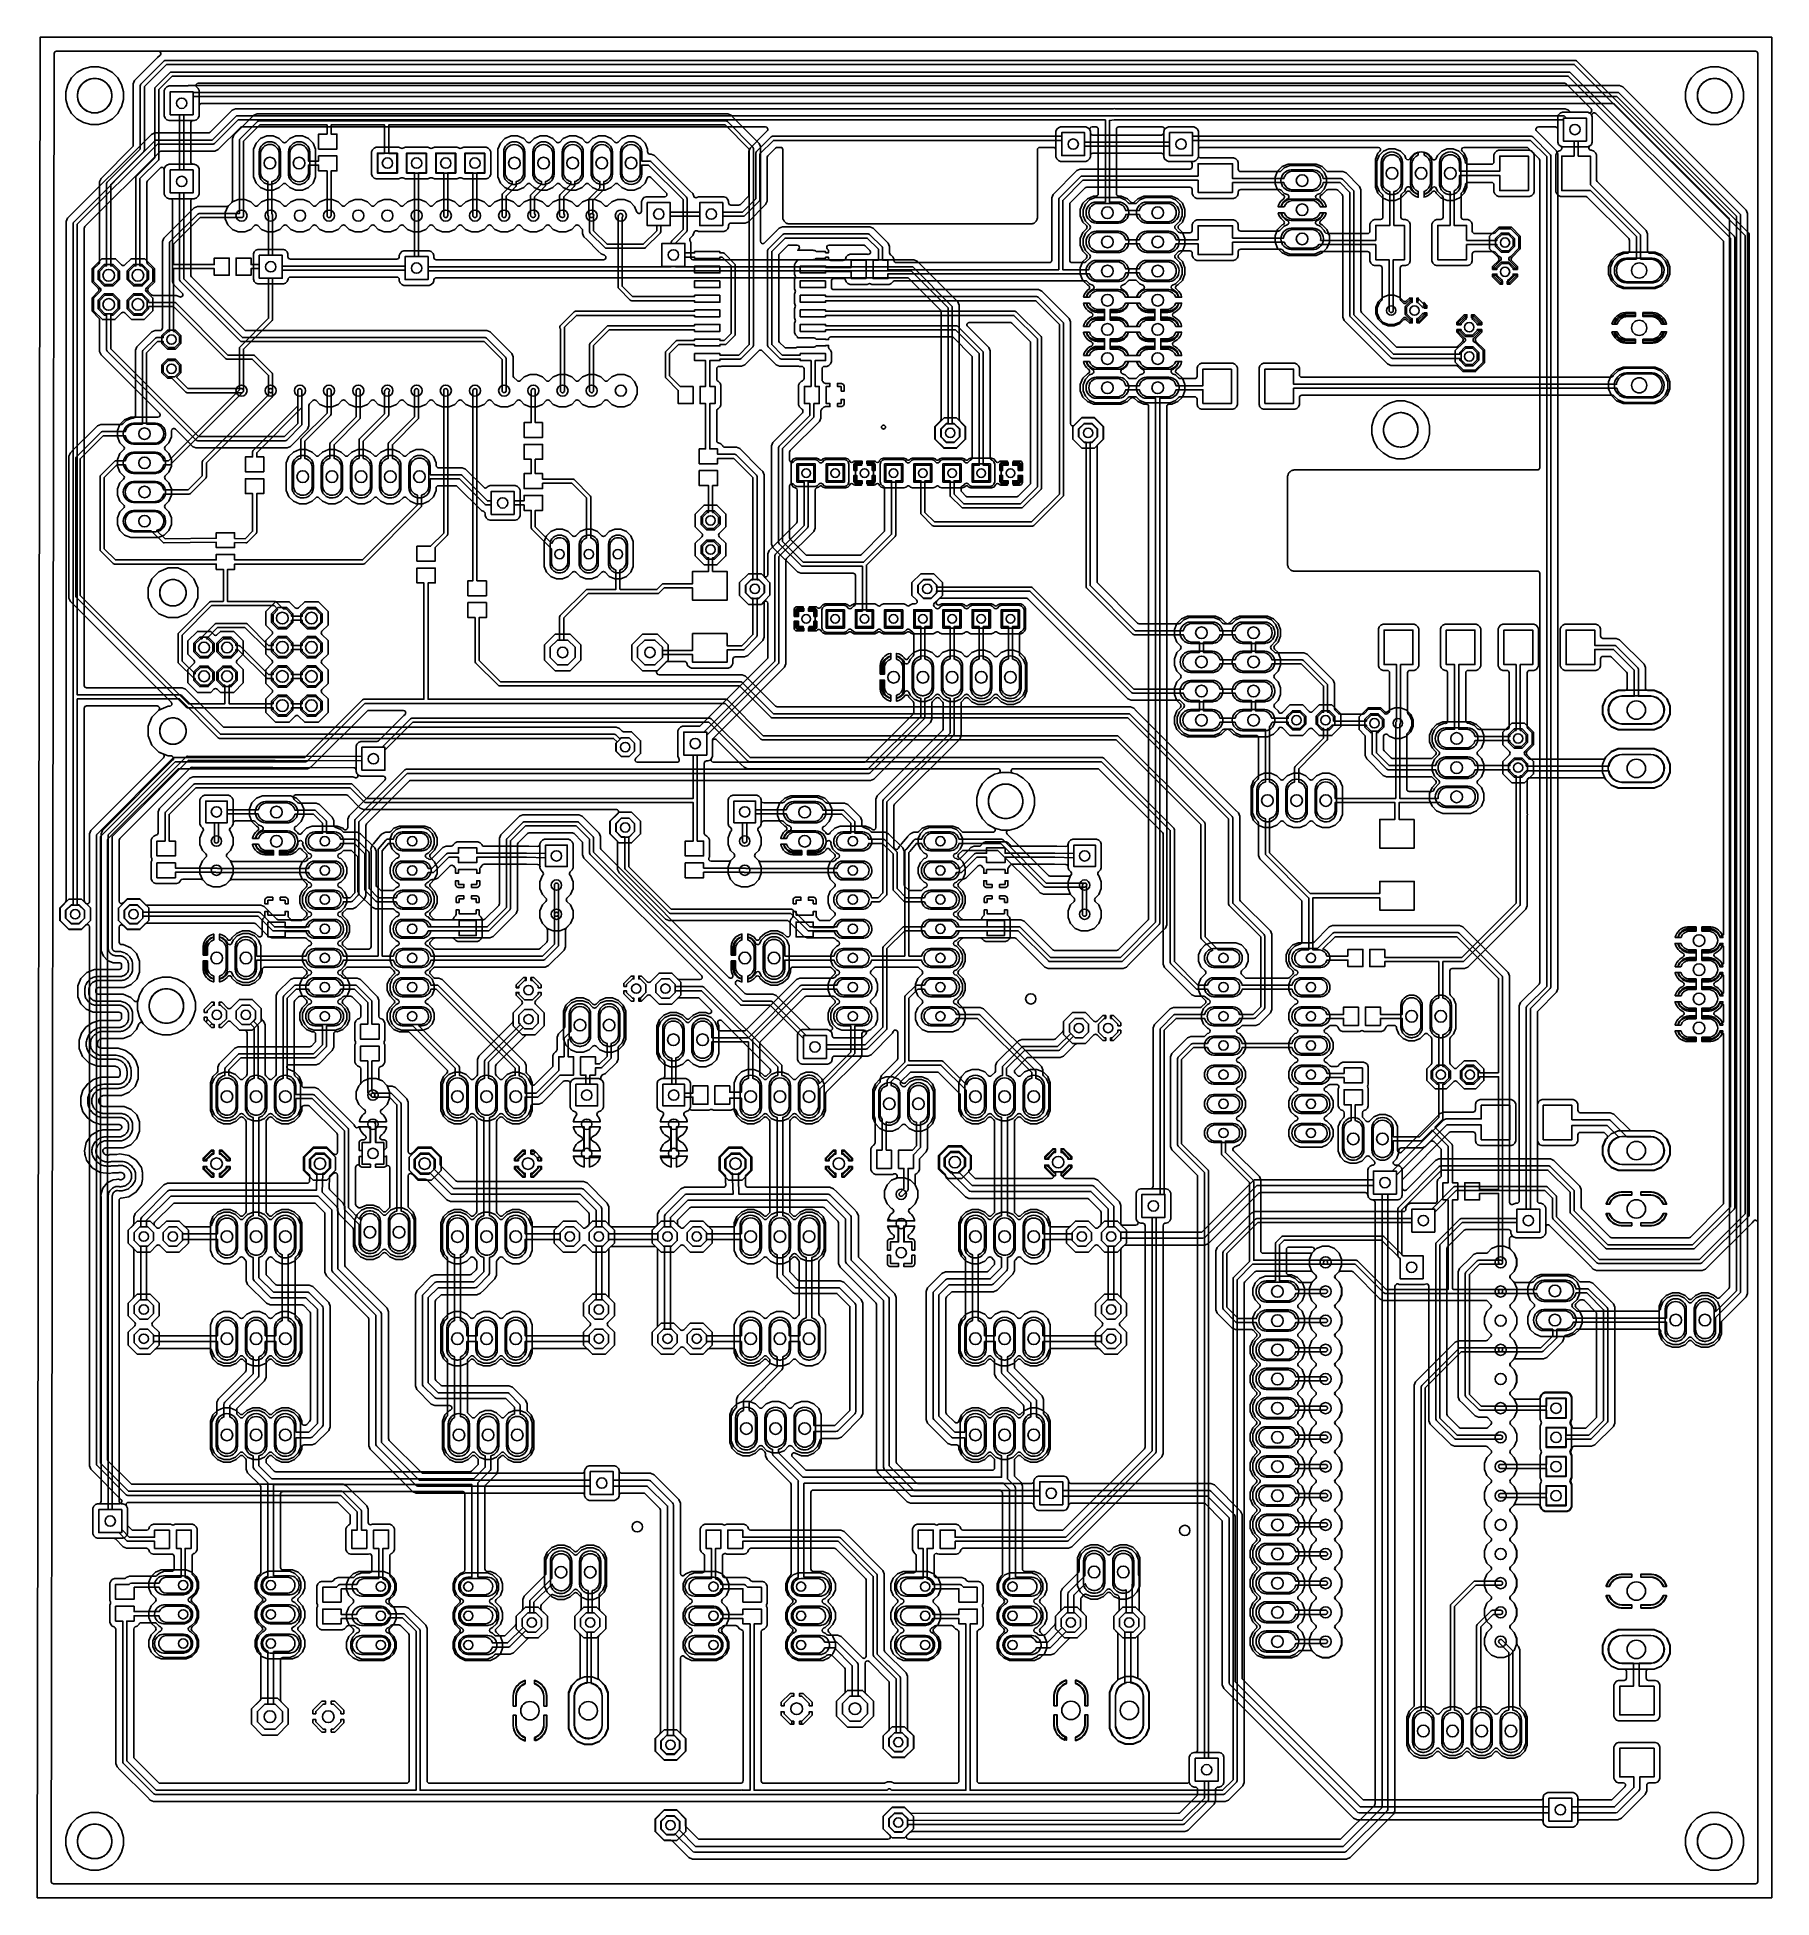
# Model space of a CAD drawing. Header units: millimetres. Extents: x 1 to 152, y 50 to 212.
import ezdxf

# ---------------------------------------------------------------- set-up
doc = ezdxf.new("R2010")
doc.units = ezdxf.units.MM

msp = doc.modelspace()

# ---------------------------------------------------------------- linework, layer by layer
at = {"layer": '16_copper'}
for points in [[(112.66, 197.32, 0.276737), (111.97, 197.78), (110.28, 197.78, 0.309894), (109.55, 197.23), (109.28, 197.23), (109.33, 197.38), (109.41, 197.53), (109.51, 197.67), (109.63, 197.79), (109.76, 197.89, 0.800183), (109.83, 198.3), (109.57, 198.4), (109.3, 198.67, 0.198912), (109.16, 198.73), (105.77, 198.73, 0.414214), (105.56, 198.53), (105.56, 198.38), (105.49, 198.19), (105.34, 198.05), (105.16, 197.97), (101.95, 197.97), (101.77, 198.05), (101.63, 198.19), (101.55, 198.38), (101.55, 198.74, 0.414214), (101.34, 198.94), (92.38, 198.94, 0.198912), (92.23, 198.88), (90.95, 197.6, 0.198912), (90.89, 197.46), (90.89, 192.57, 0.414214), (91.1, 192.37), (92.14, 192.37, 0.198912), (92.28, 192.43), (92.63, 192.77, 0.414214), (92.63, 193.06), (92.25, 193.44), (92.05, 193.92), (92.05, 194.44), (92.25, 194.93), (92.63, 195.31, 0.414214), (92.63, 195.6), (92.25, 195.98), (92.05, 196.46), (92.05, 196.98), (92.25, 197.47), (92.62, 197.84), (93.1, 198.04), (95.24, 198.04), (95.72, 197.84), (95.99, 197.57, 0.198912), (96.14, 197.51), (96.59, 197.51, 0.198912), (96.73, 197.57), (97, 197.84), (97.48, 198.04), (99.62, 198.04), (100.11, 197.84), (100.48, 197.47), (100.68, 196.98), (100.68, 196.46), (100.48, 195.98), (100.09, 195.6, 0.414214), (100.09, 195.31), (100.37, 195.03, 0.198912), (100.52, 194.97), (101.34, 194.97, 0.414214), (101.55, 195.17), (101.55, 195.68), (101.63, 195.87), (101.77, 196.01), (101.95, 196.09), (105.16, 196.09), (105.34, 196.01), (105.49, 195.87), (105.56, 195.68), (105.56, 195.32, 0.414214), (105.77, 195.12), (109.05, 195.12, 0.198912), (109.19, 195.17), (109.57, 195.55), (109.83, 195.66, 0.640153), (109.84, 196.03), (109.76, 196.07), (109.63, 196.17), (109.51, 196.29), (109.41, 196.42), (109.33, 196.57), (109.28, 196.72), (109.55, 196.72, 0.309892), (110.28, 196.17), (111.97, 196.17, 0.309892), (112.7, 196.72), (112.97, 196.72), (112.92, 196.57), (112.84, 196.42), (112.74, 196.29), (112.62, 196.17), (112.49, 196.07, 0.800183), (112.42, 195.66), (112.68, 195.55), (113.05, 195.18), (113.11, 195.03, 0.303348), (113.3, 194.91), (116.81, 194.91, 0.414214), (117.02, 195.11), (117.02, 195.72), (117.09, 195.91), (117.24, 196.05), (117.42, 196.13), (117.94, 196.13, 0.414214), (118.15, 196.33), (118.15, 198.19, 0.198912), (118.09, 198.33), (117.82, 198.6), (117.62, 199.08), (117.62, 201.22), (117.82, 201.71), (118.19, 202.08), (118.67, 202.28), (119.2, 202.28), (119.68, 202.08), (120.05, 201.71), (120.16, 201.45, 0.640153), (120.53, 201.44), (120.57, 201.52), (120.67, 201.65), (120.78, 201.77), (120.92, 201.87), (121.07, 201.94), (121.22, 201.99), (121.22, 201.73, 0.309892), (120.67, 201), (120.67, 199.3, 0.309892), (121.22, 198.58), (121.22, 198.31), (121.07, 198.36), (120.92, 198.44), (120.78, 198.53), (120.67, 198.65), (120.57, 198.79, 0.800183), (120.16, 198.85), (120.05, 198.6), (119.78, 198.33, 0.198912), (119.72, 198.19), (119.72, 196.33, 0.414214), (119.93, 196.13), (120.13, 196.13), (120.31, 196.05), (120.46, 195.91), (120.53, 195.72), (120.53, 192.52), (120.46, 192.33), (120.31, 192.19), (120.13, 192.11), (119.86, 192.11, 0.414214), (119.66, 191.91), (119.66, 189.22, 0.198912), (119.72, 189.08), (119.92, 188.87, 0.414214), (120.21, 188.87), (120.51, 189.16), (120.7, 189.16), (120.7, 188.91), (120.61, 188.91), (120.2, 188.5), (120.2, 187.91), (120.61, 187.5), (120.7, 187.5), (120.7, 187.24), (120.51, 187.24), (120.21, 187.54, 0.414214), (119.92, 187.54), (119.56, 187.17), (119.11, 186.99), (118.63, 186.99), (118.18, 187.17), (117.84, 187.52), (117.66, 187.96), (117.66, 188.45), (117.84, 188.89), (118.03, 189.08, 0.198912), (118.08, 189.22), (118.08, 191.91, 0.414214), (117.88, 192.11), (117.42, 192.11), (117.24, 192.19), (117.09, 192.33), (117.02, 192.52), (117.02, 193.13, 0.414214), (116.81, 193.33), (112.74, 193.33, 0.098493), (112.67, 193.32), (112.19, 193.12), (110.06, 193.12), (109.57, 193.32), (109.41, 193.48, 0.198912), (109.27, 193.54), (105.77, 193.54, 0.414214), (105.56, 193.34), (105.56, 192.98), (105.49, 192.79), (105.34, 192.65), (105.16, 192.57), (101.95, 192.57), (101.77, 192.65), (101.63, 192.79), (101.55, 192.98), (101.55, 193.19, 0.414214), (101.34, 193.4), (100.52, 193.4, 0.198912), (100.37, 193.34), (100.09, 193.06, 0.414214), (100.09, 192.77), (100.48, 192.39), (100.68, 191.9), (100.68, 191.38), (100.48, 190.9), (100.11, 190.53), (99.85, 190.42, 0.640146), (99.84, 190.05), (99.92, 190.01), (100.05, 189.91), (100.17, 189.79), (100.27, 189.66), (100.34, 189.51), (100.39, 189.36), (100.13, 189.36, 0.309894), (99.4, 189.91), (97.7, 189.91, 0.309894), (96.98, 189.36), (96.71, 189.36), (96.76, 189.51), (96.84, 189.66), (96.93, 189.79), (97.05, 189.91), (97.19, 190.01, 0.801443), (97.25, 190.42), (97, 190.53), (96.73, 190.8, 0.198912), (96.59, 190.86), (96.14, 190.86, 0.198912), (95.99, 190.8), (95.72, 190.53), (95.47, 190.42, 0.640153), (95.45, 190.05), (95.54, 190.01), (95.67, 189.91), (95.79, 189.79), (95.89, 189.66), (95.96, 189.51), (96.01, 189.36), (95.75, 189.36, 0.309894), (95.02, 189.91), (93.32, 189.91, 0.309894), (92.6, 189.36), (92.33, 189.36), (92.38, 189.51), (92.45, 189.66), (92.55, 189.79), (92.67, 189.91), (92.81, 190.01, 0.800183), (92.87, 190.42), (92.62, 190.53), (92.41, 190.73, 0.198912), (92.27, 190.79), (75.67, 190.79, 0.198912), (75.53, 190.73), (75.36, 190.56), (75.17, 190.48), (73.67, 190.48), (73.55, 190.53, 0.198911), (73.39, 190.53), (73.27, 190.48), (71.77, 190.48), (71.58, 190.56), (71.44, 190.7), (71.38, 190.86, 0.303345), (71.19, 190.98), (70.36, 190.98, 0.414214), (70.15, 190.78), (70.15, 190.22, 0.414214), (70.36, 190.02), (88.17, 190.02), (88.46, 189.9), (90.84, 187.52), (90.96, 187.23), (90.96, 178.36, 0.668179), (91.3, 178.21), (91.95, 178.85), (93.03, 178.85), (93.8, 178.09), (93.8, 177), (93.33, 176.54, 0.198912), (93.27, 176.4), (93.27, 164.59, 0.198912), (93.33, 164.45), (96.79, 160.99, 0.198912), (96.93, 160.93), (100.4, 160.93, 0.198912), (100.54, 160.99), (100.81, 161.26), (101.29, 161.46), (103.43, 161.46), (103.92, 161.26), (104.18, 160.99, 0.198912), (104.33, 160.93), (104.92, 160.93, 0.198912), (105.07, 160.99), (105.34, 161.26), (105.82, 161.46), (107.96, 161.46), (108.44, 161.26), (108.81, 160.89), (109.01, 160.41), (109.01, 159.89), (108.81, 159.4), (108.43, 159.02, 0.414214), (108.43, 158.73), (108.71, 158.45, 0.198912), (108.86, 158.39), (111.28, 158.39), (111.57, 158.27), (113.82, 156.02), (113.94, 155.73), (113.94, 153.54, 0.198912), (114, 153.4), (114.28, 153.12, 0.198912), (114.43, 153.06), (116.4, 153.06, 0.198912), (116.54, 153.12), (116.91, 153.49), (117.91, 153.49), (118.28, 153.12, 0.414214), (118.57, 153.12), (118.67, 153.21, 0.198912), (118.73, 153.36), (118.73, 156.67, 0.414214), (118.52, 156.87), (118.16, 156.87), (117.98, 156.95), (117.83, 157.09), (117.76, 157.28), (117.76, 160.48), (117.83, 160.66), (117.98, 160.81), (118.16, 160.88), (120.86, 160.88), (121.05, 160.81), (121.19, 160.66), (121.27, 160.48), (121.27, 157.28), (121.19, 157.09), (121.05, 156.95), (120.86, 156.87), (120.5, 156.87, 0.414214), (120.3, 156.67), (120.3, 153.22, 0.198912), (120.36, 153.07), (120.47, 152.96), (120.66, 152.51), (120.66, 152.03), (120.47, 151.59), (120.29, 151.4, 0.198912), (120.23, 151.26), (120.23, 146.53, 0.414214), (120.43, 146.33), (122.4, 146.33, 0.303348), (122.59, 146.45), (122.65, 146.6), (123.03, 146.99, 0.414214), (123.03, 147.27), (122.65, 147.65), (122.45, 148.14), (122.45, 148.66), (122.65, 149.14), (123.03, 149.53, 0.414214), (123.03, 149.81), (122.65, 150.19), (122.45, 150.68), (122.45, 151.2), (122.65, 151.68), (123.02, 152.06), (123.5, 152.26, 0.527726), (123.78, 152.46), (123.78, 156.67, 0.319271), (123.65, 156.86), (123.63, 156.86, 0.077663), (123.56, 156.87), (123.38, 156.95), (123.23, 157.09), (123.16, 157.28), (123.16, 160.48), (123.23, 160.66), (123.38, 160.81), (123.56, 160.88), (126.26, 160.88), (126.45, 160.81), (126.59, 160.66), (126.67, 160.48), (126.67, 157.28), (126.59, 157.09), (126.45, 156.95), (126.26, 156.87), (125.56, 156.87, 0.414214), (125.36, 156.67), (125.36, 152.46, 0.414214), (125.56, 152.26), (125.64, 152.26), (126.12, 152.06), (126.39, 151.79, 0.198912), (126.54, 151.73), (128.91, 151.73, 0.444903), (129.13, 151.95), (129.13, 155.35, 0.019106), (129.13, 155.37), (129.13, 155.55, 0.001334), (129.13, 155.55), (129.13, 155.73, 0.017469), (129.13, 155.74), (129.14, 156.66, 0.415777), (128.94, 156.87), (128.59, 156.87), (128.4, 156.95), (128.26, 157.09), (128.18, 157.28), (128.18, 160.48), (128.26, 160.66), (128.4, 160.81), (128.59, 160.88), (131.29, 160.88), (131.48, 160.81), (131.62, 160.66), (131.7, 160.48), (131.7, 157.28), (131.62, 157.09), (131.48, 156.95), (131.29, 156.87), (130.92, 156.87, 0.412651), (130.71, 156.67), (130.71, 155.54, 0.001334), (130.71, 155.54), (130.71, 151.95, 0.198912), (130.77, 151.81), (131.14, 151.44), (131.14, 150.44), (130.51, 149.81, 0.414214), (130.51, 149.53), (130.83, 149.21, 0.198912), (130.97, 149.15), (137.36, 149.15, 0.241541), (137.52, 149.23), (137.53, 149.25, 0.070889), (137.56, 149.3), (138.04, 149.78), (138.67, 150.04), (141.75, 150.04), (142.38, 149.78), (142.86, 149.3), (143.12, 148.68), (143.12, 148), (142.86, 147.37), (142.38, 146.89), (141.75, 146.63), (138.67, 146.63), (138.04, 146.89), (137.56, 147.37, 0.346086), (137.36, 147.52), (130.91, 147.52, 0.414214), (130.71, 147.32), (130.71, 144.44), (130.71, 144.43, 0.093402), (130.73, 144.35), (130.72, 144.2, 0.007141), (130.72, 144.19), (130.72, 136.38), (130.6, 136.09), (125.54, 131.03), (125.25, 130.91), (124.18, 130.91, 0.414214), (123.98, 130.71), (123.98, 128.71, 0.198912), (124.04, 128.57), (124.31, 128.3), (124.51, 127.82), (124.51, 125.68), (124.31, 125.19), (124.04, 124.92, 0.198912), (123.98, 124.78), (123.98, 122.68, 0.198912), (124.04, 122.54), (124.32, 122.26, 0.414214), (124.6, 122.26), (125.23, 122.88), (126.23, 122.88), (126.94, 122.17), (126.94, 121.16), (126.23, 120.45), (125.23, 120.45), (124.6, 121.07, 0.414214), (124.32, 121.07), (123.69, 120.45), (122.69, 120.45), (121.98, 121.16), (121.98, 122.17), (122.34, 122.54, 0.198912), (122.4, 122.68), (122.4, 124.78, 0.198912), (122.34, 124.92), (122.06, 125.2, 0.414214), (121.78, 125.2), (121.4, 124.82), (120.91, 124.62), (120.39, 124.62), (119.9, 124.82), (119.53, 125.19), (119.33, 125.68, 0.527726), (119.13, 125.96), (118.62, 125.96, 0.30335), (118.44, 125.83), (118.36, 125.66), (118.22, 125.52), (118.03, 125.44), (116.53, 125.44), (116.41, 125.49, 0.19892), (116.25, 125.49), (116.13, 125.44), (114.63, 125.44), (114.44, 125.52), (114.3, 125.66), (114.23, 125.83, 0.30335), (114.04, 125.96), (113.61, 125.96, 0.198912), (113.46, 125.9), (113.28, 125.72), (113.15, 125.66, 0.66818), (113.15, 125.29), (113.28, 125.24), (113.62, 124.89), (113.81, 124.45), (113.81, 123.96), (113.62, 123.52), (113.28, 123.18), (113.15, 123.12, 0.66818), (113.15, 122.75), (113.28, 122.7), (113.53, 122.45, 0.198912), (113.67, 122.39), (114.14, 122.39, 0.222879), (114.3, 122.46), (114.31, 122.47, 0.081813), (114.34, 122.54), (114.48, 122.68), (114.67, 122.76), (116.47, 122.76), (116.66, 122.68), (116.8, 122.54), (116.88, 122.35), (116.88, 120.85), (116.83, 120.73, 0.19892), (116.83, 120.57), (116.88, 120.45), (116.88, 118.95), (116.8, 118.76), (116.66, 118.62), (116.48, 118.55, 0.30335), (116.36, 118.36), (116.36, 118.04, 0.198912), (116.42, 117.9), (116.7, 117.62, 0.414214), (116.98, 117.62), (117.36, 118), (117.85, 118.2), (118.37, 118.2), (118.86, 118), (119.23, 117.63), (119.43, 117.15), (119.43, 115.07, 0.668179), (119.77, 114.93), (123.13, 118.28), (123.45, 118.41), (126, 118.41, 0.414214), (126.2, 118.62), (126.2, 119.1), (126.28, 119.29), (126.42, 119.43), (126.61, 119.51), (129.31, 119.51), (129.5, 119.43), (129.64, 119.29), (129.72, 119.1), (129.72, 115.9), (129.64, 115.71), (129.5, 115.57), (129.31, 115.49), (126.61, 115.49), (126.42, 115.57), (126.28, 115.71), (126.2, 115.9), (126.2, 116.48, 0.414214), (126, 116.69), (124.06, 116.69, 0.198912), (123.92, 116.63), (119.9, 112.61, 0.198912), (119.84, 112.47), (119.84, 111.79, 0.668179), (120.19, 111.65), (122.74, 114.21), (123.03, 114.33), (132.74, 114.33), (133.03, 114.21), (135.29, 111.95), (135.41, 111.66), (135.41, 110.14, 0.198912), (135.47, 109.99), (137.93, 107.53, 0.198912), (138.08, 107.47), (144.78, 107.47, 0.198912), (144.92, 107.53), (147.74, 110.35, 0.198912), (147.8, 110.49), (147.8, 125.15, 0.753061), (147.43, 125.25), (147.42, 125.25, 0.091713), (147.39, 125.17), (147.29, 125.04), (147.17, 124.92), (147.03, 124.82), (146.88, 124.75), (146.73, 124.69), (146.56, 124.67), (145.92, 124.67), (145.92, 124.92), (146.52, 124.92, 0.95208), (146.52, 126.54), (145.92, 126.54), (145.92, 126.79), (146.56, 126.79), (146.73, 126.77), (146.88, 126.71), (147.03, 126.64), (147.17, 126.54), (147.29, 126.42), (147.39, 126.29, 0.938327), (147.8, 126.31), (147.8, 127.69, 0.753061), (147.43, 127.79), (147.42, 127.79, 0.091713), (147.39, 127.71), (147.29, 127.58), (147.17, 127.46), (147.03, 127.36), (146.88, 127.29), (146.73, 127.23), (146.56, 127.21), (145.92, 127.21), (145.92, 127.46), (146.52, 127.46, 0.95208), (146.52, 129.08), (145.92, 129.08), (145.92, 129.33), (146.56, 129.33), (146.73, 129.31), (146.88, 129.25), (147.03, 129.18), (147.17, 129.08), (147.29, 128.96), (147.39, 128.83, 0.938327), (147.8, 128.85), (147.8, 130.23, 0.75308), (147.43, 130.33), (147.42, 130.33, 0.091697), (147.39, 130.25), (147.29, 130.12), (147.17, 130), (147.03, 129.9), (146.88, 129.83), (146.73, 129.77), (146.56, 129.75), (145.92, 129.75), (145.92, 130), (146.52, 130, 0.95208), (146.52, 131.62), (145.92, 131.62), (145.92, 131.87), (146.56, 131.87), (146.73, 131.85), (146.88, 131.79), (147.03, 131.72), (147.17, 131.62), (147.29, 131.5), (147.39, 131.37, 0.938327), (147.8, 131.39), (147.8, 132.77, 0.75308), (147.43, 132.87), (147.42, 132.87, 0.091697), (147.39, 132.79), (147.29, 132.66), (147.17, 132.54), (147.03, 132.44), (146.88, 132.37), (146.73, 132.31), (146.56, 132.29), (145.92, 132.29), (145.92, 132.54), (146.52, 132.54, 0.95208), (146.52, 134.16), (145.92, 134.16), (145.92, 134.41), (146.56, 134.41), (146.73, 134.39), (146.88, 134.33), (147.03, 134.26), (147.17, 134.16), (147.29, 134.04), (147.39, 133.91, 0.938298), (147.8, 133.93), (147.8, 194.15, 0.198912), (147.74, 194.3), (136.68, 205.36, 0.820682), (136.35, 205.14), (136.38, 205.06), (136.38, 202.86), (136.3, 202.67), (136.14, 202.51, 0.612078), (136.25, 202.16), (136.26, 202.16, 0.070121), (136.32, 202.16), (136.51, 202.08), (136.65, 201.94), (136.73, 201.75), (136.73, 199.59, 0.198912), (136.79, 199.45), (141.07, 195.17), (141.19, 194.88), (141.19, 193.4, 0.414214), (141.39, 193.19), (141.75, 193.19), (142.3, 192.96), (142.72, 192.54), (142.95, 191.99), (142.95, 191.4), (142.72, 190.84), (142.3, 190.42), (141.75, 190.2), (139.17, 190.2), (138.62, 190.42), (138.2, 190.84), (137.97, 191.4), (137.97, 191.99), (138.2, 192.54), (138.62, 192.96), (139.17, 193.19), (139.41, 193.19, 0.414214), (139.61, 193.4), (139.61, 194.31, 0.198912), (139.55, 194.46), (135.92, 198.08, 0.198912), (135.78, 198.14), (133.62, 198.14), (133.43, 198.22), (133.29, 198.36), (133.21, 198.55), (133.21, 201.75), (133.29, 201.94), (133.43, 202.08), (133.6, 202.15, 0.523727), (133.67, 202.48), (133.66, 202.48, 0.100875), (133.59, 202.53), (133.44, 202.67), (133.37, 202.86), (133.37, 205.06), (133.44, 205.25), (133.59, 205.39), (133.77, 205.47), (135.98, 205.47, 0.988293), (136.27, 205.77), (134.1, 207.94, 0.198912), (133.96, 208), (15.05, 208, 0.668183), (14.9, 207.65), (15.02, 207.54), (15.1, 207.35), (15.1, 205.15), (15.02, 204.96), (14.88, 204.82), (14.69, 204.74), (14.58, 204.74, 0.414214), (14.38, 204.54), (14.38, 201.15, 0.414214), (14.58, 200.95), (14.69, 200.95), (14.88, 200.87), (15.02, 200.73), (15.1, 200.54), (15.1, 198.34), (15.02, 198.15), (14.88, 198.01), (14.69, 197.93), (12.49, 197.93), (12.3, 198.01), (12.16, 198.15), (12.08, 198.34), (12.08, 200.47, 0.668179), (11.73, 200.61), (10.62, 199.5, 0.198912), (10.57, 199.36), (10.57, 192.43, 0.198912), (10.62, 192.28), (11.09, 191.82), (11.09, 190.72), (10.51, 190.14, 0.414214), (10.51, 189.86), (11.09, 189.28), (11.09, 188.18), (10.32, 187.41), (9.23, 187.41), (8.65, 188, 0.414214), (8.36, 188), (7.78, 187.41), (6.69, 187.41), (5.92, 188.18), (5.92, 189.28), (6.5, 189.86, 0.414214), (6.5, 190.14), (5.92, 190.72), (5.92, 191.82), (6.39, 192.28, 0.198912), (6.45, 192.43), (6.45, 199.42), (6.57, 199.71), (9.31, 202.45, 0.198912), (9.37, 202.59), (9.37, 207.93), (9.49, 208.22), (11.5, 210.22), (11.71, 210.43, 0.668179), (11.56, 210.78), (2.69, 210.78, 0.413754), (2.49, 210.58), (2.24, 51.42, 0.414673), (2.44, 51.22), (150.58, 51.22, 0.414214), (150.78, 51.42), (150.78, 108.79, 0.668183), (150.43, 108.93), (150.28, 108.78), (150.28, 108.78), (146.24, 104.74), (145.95, 104.62), (136.75, 104.62), (136.46, 104.74), (136.21, 104.99), (136.21, 104.99), (132.68, 108.52, 0.703051), (132.32, 108.39), (132.32, 107.86), (132.24, 107.68), (132.1, 107.54), (131.91, 107.46), (129.71, 107.46), (129.52, 107.54), (129.38, 107.68), (129.3, 107.86), (129.3, 107.98, 0.414214), (129.1, 108.18), (125.38, 108.18, 0.198912), (125.23, 108.12), (123.78, 106.67, 0.198912), (123.72, 106.52), (123.72, 92.1, 0.198912), (123.78, 91.96), (124.8, 90.94, 0.198912), (124.95, 90.88), (127.12, 90.88, 0.198912), (127.27, 90.94), (127.55, 91.22, 0.414214), (127.55, 91.51), (127.27, 91.79, 0.198912), (127.12, 91.85), (126.46, 91.85), (126.17, 91.97), (125.92, 92.22), (125.92, 92.22), (125.08, 93.06), (125.08, 93.06), (124.83, 93.31), (124.71, 93.59), (124.71, 104.5), (124.83, 104.79), (125.8, 105.75), (125.8, 105.75), (126.05, 106), (126.34, 106.12), (127.12, 106.12, 0.198912), (127.27, 106.18), (127.61, 106.52), (128.12, 106.73), (128.67, 106.73), (129.19, 106.52), (129.58, 106.13), (129.79, 105.61), (129.79, 105.06), (129.58, 104.54), (129.25, 104.21, 0.414214), (129.25, 103.92), (129.53, 103.64, 0.198912), (129.67, 103.58), (131.1, 103.58, 0.198912), (131.25, 103.64), (131.57, 103.96), (132.05, 104.16), (134.19, 104.16), (134.67, 103.96), (135.05, 103.59), (135.25, 103.11), (135.25, 102.58), (135.05, 102.1), (134.66, 101.72, 0.414214), (134.66, 101.43), (134.94, 101.15, 0.198912), (135.09, 101.09), (142.12, 101.09, 0.414214), (142.32, 101.3), (142.32, 101.37), (142.52, 101.86), (142.89, 102.23), (143.38, 102.43), (143.9, 102.43), (144.38, 102.23), (144.76, 101.85, 0.414214), (145.05, 101.85), (145.43, 102.23), (145.92, 102.43), (146.44, 102.43), (146.92, 102.23), (147.29, 101.86), (147.49, 101.37), (147.49, 99.23), (147.29, 98.75), (146.92, 98.38), (146.44, 98.18), (145.92, 98.18), (145.43, 98.38), (145.05, 98.76, 0.414214), (144.76, 98.76), (144.38, 98.38), (143.9, 98.18), (143.38, 98.18), (142.89, 98.38), (142.52, 98.75), (142.32, 99.23, 0.527726), (142.12, 99.52), (135.09, 99.52, 0.198912), (134.94, 99.46), (134.67, 99.19), (134.19, 98.99, 0.527726), (133.91, 98.79), (133.91, 98.7), (133.79, 98.41), (132.42, 97.05), (132.14, 96.93), (129.67, 96.93, 0.198912), (129.53, 96.87), (129.25, 96.59, 0.414214), (129.25, 96.3), (129.58, 95.97), (129.79, 95.45), (129.79, 94.9), (129.58, 94.38), (129.25, 94.05, 0.414214), (129.25, 93.76), (129.53, 93.48, 0.198912), (129.67, 93.42), (131.68, 93.42, 0.303348), (131.87, 93.55), (131.95, 93.76), (132.1, 93.9), (132.28, 93.98), (134.16, 93.98), (134.35, 93.9), (134.49, 93.76), (134.57, 93.57), (134.57, 91.69), (134.49, 91.51, 0.22567), (134.43, 91.34), (134.44, 91.33, 0.139333), (134.49, 91.22), (134.57, 91.03), (134.57, 89.15), (134.49, 88.97, 0.22567), (134.43, 88.8), (134.44, 88.79, 0.139333), (134.49, 88.68), (134.57, 88.49), (134.57, 86.61), (134.49, 86.43, 0.22567), (134.43, 86.26), (134.44, 86.25, 0.139217), (134.49, 86.14), (134.57, 85.95), (134.57, 84.07), (134.49, 83.89), (134.35, 83.74), (134.16, 83.67), (132.28, 83.67), (132.1, 83.74), (131.95, 83.89), (131.87, 84.1, 0.303348), (131.68, 84.23), (129.67, 84.23, 0.198912), (129.53, 84.17), (129.25, 83.89, 0.414214), (129.25, 83.6), (129.58, 83.27), (129.79, 82.75), (129.79, 82.2), (129.58, 81.68), (129.25, 81.35, 0.414214), (129.25, 81.06), (129.58, 80.73), (129.79, 80.21), (129.79, 79.66), (129.58, 79.14), (129.25, 78.81, 0.414214), (129.25, 78.52), (129.58, 78.19), (129.79, 77.67), (129.79, 77.12), (129.58, 76.6), (129.25, 76.27, 0.414214), (129.25, 75.98), (129.58, 75.65), (129.79, 75.13), (129.79, 74.58), (129.58, 74.06), (129.25, 73.73, 0.414214), (129.25, 73.44), (129.58, 73.11), (129.79, 72.59), (129.79, 72.04), (129.58, 71.52), (129.19, 71.13), (128.67, 70.92), (128.12, 70.92), (127.61, 71.13), (127.21, 71.52), (127, 72.04), (127, 72.59), (127.21, 73.11), (127.55, 73.44, 0.414214), (127.55, 73.73), (127.21, 74.06), (127, 74.58), (127, 75.13), (127.21, 75.65), (127.55, 75.98, 0.414214), (127.55, 76.27), (127.21, 76.6), (127, 77.12), (127, 77.67), (127.21, 78.19), (127.55, 78.52, 0.414214), (127.55, 78.81), (127.21, 79.14), (127, 79.66), (127, 80.21), (127.21, 80.73), (127.55, 81.06, 0.414214), (127.55, 81.35), (127.21, 81.68), (127, 82.2), (127, 82.75), (127.21, 83.27), (127.55, 83.6, 0.414214), (127.55, 83.89), (127.21, 84.22), (127, 84.74), (127, 85.29), (127.21, 85.81), (127.55, 86.14, 0.414214), (127.55, 86.43), (127.21, 86.76), (127, 87.28), (127, 87.83), (127.21, 88.35), (127.55, 88.68, 0.414214), (127.55, 88.97), (127.27, 89.25, 0.198912), (127.12, 89.31), (124.38, 89.31), (124.09, 89.43), (122.27, 91.25), (122.15, 91.54), (122.15, 103.25, 0.534514), (121.87, 103.44), (121.75, 103.39), (119.55, 103.39, 0.655973), (119.2, 103.24), (119.2, 57.58), (119.07, 57.27), (118.79, 56.99), (118.79, 56.99), (115.57, 53.77), (115.57, 53.77), (115.3, 53.5), (114.98, 53.37), (58.05, 53.37), (57.73, 53.5), (56.28, 54.95, 0.198912), (56.14, 55.01), (55.59, 55.01), (54.83, 55.78), (54.83, 56.86), (55.59, 57.63), (56.68, 57.63), (57.44, 56.86), (57.44, 56.31, 0.198912), (57.5, 56.17), (58.52, 55.15, 0.198912), (58.66, 55.09), (75.08, 55.09, 0.668179), (75.23, 55.44), (74.66, 56), (74.66, 57.09), (75.43, 57.85), (76.51, 57.85), (77.28, 57.09), (77.28, 56), (76.72, 55.44, 0.668179), (76.86, 55.09), (114.37, 55.09, 0.198912), (114.51, 55.15), (117.41, 58.05, 0.198912), (117.47, 58.2), (117.47, 110.56, 0.342345), (117.32, 110.75), (117.3, 110.76, 0.075144), (117.23, 110.76), (117.05, 110.84), (116.9, 110.98), (116.83, 111.17), (116.83, 113.37), (116.9, 113.56), (117.05, 113.7), (117.23, 113.78, 0.740534), (117.38, 114.14), (116.98, 114.54, 0.414214), (116.7, 114.54), (116.32, 114.15), (115.83, 113.95), (115.31, 113.95), (114.82, 114.15), (114.45, 114.52), (114.25, 115.01), (114.25, 117.15), (114.45, 117.63), (114.72, 117.9, 0.198912), (114.78, 118.04), (114.78, 118.36, 0.30335), (114.66, 118.55), (114.48, 118.62), (114.34, 118.76), (114.26, 118.95), (114.26, 120.45, 0.672825), (114.11, 120.81), (113.54, 120.81, 0.198912), (113.4, 120.75), (113.28, 120.64), (113.15, 120.58, 0.66818), (113.15, 120.21), (113.28, 120.16), (113.62, 119.81), (113.81, 119.37), (113.81, 118.88), (113.62, 118.44), (113.28, 118.1), (113.15, 118.04, 0.66818), (113.15, 117.67), (113.28, 117.62), (113.62, 117.27), (113.81, 116.83), (113.81, 116.34), (113.62, 115.9), (113.28, 115.56), (112.83, 115.37), (110.94, 115.37), (110.49, 115.56), (110.15, 115.9), (109.97, 116.34), (109.97, 116.83), (110.15, 117.27), (110.49, 117.62), (110.62, 117.67, 0.66818), (110.62, 118.04), (110.49, 118.1), (110.15, 118.44), (109.97, 118.88), (109.97, 119.37), (110.15, 119.81), (110.49, 120.16), (110.62, 120.21, 0.66818), (110.62, 120.58), (110.49, 120.64), (110.15, 120.98), (109.97, 121.42), (109.97, 121.91), (110.15, 122.35), (110.49, 122.7), (110.62, 122.75, 0.66818), (110.62, 123.12), (110.49, 123.18), (110.15, 123.52), (109.97, 123.96), (109.97, 124.45), (110.15, 124.89), (110.49, 125.24), (110.62, 125.29, 0.66818), (110.62, 125.66), (110.49, 125.72), (110.15, 126.06), (109.97, 126.5), (109.97, 126.99), (110.15, 127.43), (110.49, 127.78), (110.62, 127.83, 0.66818), (110.62, 128.2), (110.49, 128.26), (110.15, 128.6), (109.97, 129.04), (109.97, 129.53), (110.15, 129.97), (110.49, 130.32), (110.62, 130.37, 0.668191), (110.62, 130.74), (110.49, 130.8), (110.15, 131.14), (109.97, 131.58), (109.97, 132.07), (110.15, 132.51), (110.49, 132.86), (110.97, 133.05, 0.303348), (111.1, 133.24), (111.1, 136.72, 0.198912), (111.04, 136.86), (107.43, 140.47), (107.31, 140.76), (107.31, 143.58, 0.198912), (107.25, 143.72), (106.99, 143.99), (106.79, 144.47), (106.79, 146.61), (106.99, 147.1), (107.25, 147.36, 0.198912), (107.31, 147.51), (107.31, 151.01, 0.414214), (107.11, 151.21), (105.82, 151.21), (105.34, 151.41), (105.07, 151.68, 0.198912), (104.92, 151.74), (104.33, 151.74, 0.198912), (104.18, 151.68), (103.92, 151.41), (103.43, 151.21), (101.29, 151.21), (100.81, 151.41), (100.44, 151.78), (100.24, 152.27), (100.24, 152.79), (100.44, 153.27), (100.82, 153.65, 0.414214), (100.82, 153.94), (100.54, 154.22, 0.198912), (100.4, 154.28), (96.24, 154.28), (95.95, 154.4), (87.24, 163.11, 0.198912), (87.09, 163.17), (79.64, 163.17, 0.198912), (79.5, 163.11), (79.1, 162.71, 0.414214), (79.1, 162.43), (79.23, 162.3, 0.414214), (79.52, 162.3), (79.68, 162.46), (79.87, 162.54), (81.42, 162.54), (81.61, 162.46), (81.77, 162.3, 0.414214), (82.06, 162.3), (82.22, 162.46), (82.41, 162.54), (83.96, 162.54), (84.15, 162.46), (84.31, 162.3, 0.414214), (84.6, 162.3), (84.76, 162.46), (84.95, 162.54), (86.5, 162.54), (86.69, 162.46), (86.83, 162.32), (86.91, 162.13), (86.91, 160.58), (86.83, 160.39), (86.69, 160.25, 0.375836), (86.51, 160.04), (86.51, 158.24, 0.198912), (86.57, 158.1), (86.84, 157.83), (87.04, 157.34), (87.04, 155.2), (86.84, 154.72), (86.47, 154.35), (85.99, 154.15), (85.46, 154.15), (84.98, 154.35), (84.6, 154.73, 0.414214), (84.31, 154.73), (83.93, 154.35), (83.45, 154.15), (82.92, 154.15), (82.44, 154.35), (82.06, 154.73, 0.414214), (81.77, 154.73), (81.39, 154.35), (80.91, 154.15), (80.38, 154.15), (79.9, 154.35), (79.52, 154.73, 0.414214), (79.23, 154.73), (78.85, 154.35), (78.37, 154.15), (77.84, 154.15), (77.36, 154.35), (76.99, 154.72), (76.88, 154.98, 0.640153), (76.51, 154.99), (76.47, 154.91), (76.38, 154.77), (76.26, 154.66), (76.12, 154.56), (75.97, 154.48), (75.82, 154.43), (75.82, 154.7, 0.309894), (76.37, 155.43), (76.37, 157.12, 0.309894), (75.82, 157.85), (75.82, 158.12), (75.97, 158.07), (76.12, 157.99), (76.26, 157.89), (76.38, 157.77), (76.47, 157.64, 0.800183), (76.88, 157.57), (76.99, 157.83), (77.26, 158.1, 0.198912), (77.32, 158.24), (77.32, 160.04, 0.283002), (77.21, 160.22), (77.19, 160.23), (77.14, 160.25), (76.98, 160.41, 0.414214), (76.69, 160.41), (76.53, 160.25), (76.34, 160.17), (74.79, 160.17), (74.6, 160.25), (74.44, 160.41, 0.414214), (74.15, 160.41), (73.99, 160.25), (73.8, 160.17), (72.25, 160.17), (72.06, 160.25), (71.9, 160.41, 0.414214), (71.61, 160.41), (71.45, 160.25), (71.26, 160.17), (69.71, 160.17), (69.52, 160.25), (69.38, 160.39), (69.3, 160.58), (69.3, 162.13), (69.38, 162.32), (69.52, 162.46), (69.71, 162.54), (71.26, 162.54), (71.45, 162.46), (71.61, 162.3, 0.414214), (71.9, 162.3), (72.06, 162.46, 0.375836), (72.24, 162.67), (72.24, 165.13, 0.414214), (72.03, 165.33), (67.47, 165.33), (67.18, 165.45), (65.05, 167.57), (64.94, 167.86), (64.94, 176.43), (65.05, 176.72), (67.6, 179.26, 0.113172), (67.65, 179.34), (67.65, 179.35, 0.374279), (67.58, 179.63), (67.57, 179.63, 0.081761), (67.51, 179.67), (67.36, 179.81), (67.29, 180), (67.29, 181.7), (67.36, 181.89), (67.51, 182.03), (67.63, 182.08, 0.30335), (67.76, 182.27), (67.76, 183.14, 0.414214), (67.55, 183.34), (67.34, 183.34, 0.115154), (67.25, 183.36), (65.63, 183.36), (65.34, 183.48), (65.09, 183.73), (65.09, 183.73), (64.35, 184.47), (64.35, 184.47), (64.12, 184.7, 0.414214), (63.83, 184.7), (63.6, 184.47), (62.61, 183.48), (62.32, 183.36), (60.64, 183.36), (60.63, 183.36, 0.097872), (60.55, 183.34), (60.36, 183.34, 0.414214), (60.16, 183.14), (60.16, 182.23, 0.222879), (60.23, 182.07), (60.24, 182.06, 0.081761), (60.31, 182.03), (60.45, 181.89), (60.53, 181.7), (60.53, 180), (60.45, 179.81), (60.31, 179.67, 0.339753), (60.16, 179.47), (60.16, 176.87, 0.349677), (60.33, 176.67), (60.52, 176.59), (60.67, 176.45, 0.339753), (60.86, 176.3), (61.88, 176.3), (62.17, 176.18), (63.92, 174.43), (63.92, 174.43), (64.17, 174.18), (64.29, 173.89), (64.29, 165.1, 0.198912), (64.35, 164.95), (64.8, 164.5), (64.8, 163.42), (64.35, 162.96, 0.198912), (64.29, 162.82), (64.29, 159.75), (64.17, 159.46), (62.87, 158.16), (62.58, 158.04), (61.77, 158.04, 0.414214), (61.57, 157.84), (61.57, 157.48), (61.49, 157.29), (61.35, 157.15), (61.16, 157.07), (57.96, 157.07), (57.78, 157.15), (57.63, 157.29), (57.55, 157.5, 0.334588), (57.35, 157.65), (55.89, 157.65, 0.198912), (55.74, 157.59), (54.99, 156.84, 0.668179), (55.14, 156.49), (62.39, 156.49), (62.68, 156.37), (65.29, 153.75, 0.198912), (65.43, 153.7), (96.17, 153.7), (96.46, 153.58), (96.71, 153.33), (96.71, 153.33), (105.32, 144.71), (105.32, 144.71), (105.57, 144.46), (105.69, 144.17), (105.69, 136.94, 0.198912), (105.75, 136.79), (108.36, 134.18), (108.48, 133.89), (108.48, 127.35), (108.36, 127.06), (107.38, 126.08), (107.09, 125.96), (105.99, 125.96, 0.198912), (105.84, 125.9), (105.66, 125.72), (105.53, 125.66, 0.66818), (105.53, 125.29), (105.66, 125.24), (106, 124.89), (106.19, 124.45), (106.19, 123.96), (106, 123.52), (105.66, 123.18), (105.53, 123.12, 0.66818), (105.53, 122.75), (105.66, 122.7), (106, 122.35), (106.19, 121.91), (106.19, 121.42), (106, 120.98), (105.66, 120.64), (105.53, 120.58, 0.66818), (105.53, 120.21), (105.66, 120.16), (106, 119.81), (106.19, 119.37), (106.19, 118.88), (106, 118.44), (105.66, 118.1), (105.53, 118.04, 0.66818), (105.53, 117.67), (105.66, 117.62), (106, 117.27), (106.19, 116.83), (106.19, 116.34), (106, 115.9), (105.66, 115.56), (105.21, 115.37, 0.534513), (105.15, 115.04), (107.4, 112.79), (107.52, 112.5), (107.52, 106.32, 0.414214), (107.72, 106.12), (111.88, 106.12, 0.198912), (112.03, 106.18), (112.37, 106.52), (112.88, 106.73), (113.43, 106.73), (113.95, 106.52), (114.34, 106.13), (114.55, 105.61), (114.55, 105.06), (114.34, 104.54), (114.01, 104.21, 0.414214), (114.01, 103.92), (114.34, 103.59), (114.55, 103.07), (114.55, 102.52), (114.34, 102), (114.01, 101.67, 0.414214), (114.01, 101.38), (114.34, 101.05), (114.55, 100.53), (114.55, 99.98), (114.34, 99.46), (114.01, 99.13, 0.414214), (114.01, 98.84), (114.34, 98.51), (114.55, 97.99), (114.55, 97.44), (114.34, 96.92), (114.01, 96.59, 0.414214), (114.01, 96.3), (114.34, 95.97), (114.55, 95.45), (114.55, 94.9), (114.34, 94.38), (114.01, 94.05, 0.414214), (114.01, 93.76), (114.34, 93.43), (114.55, 92.91), (114.55, 92.36), (114.34, 91.84), (114.01, 91.51, 0.414214), (114.01, 91.22), (114.34, 90.89), (114.55, 90.37), (114.55, 89.82), (114.34, 89.3), (114.01, 88.97, 0.414214), (114.01, 88.68), (114.34, 88.35), (114.55, 87.83), (114.55, 87.28), (114.34, 86.76), (114.01, 86.43, 0.414214), (114.01, 86.14), (114.34, 85.81), (114.55, 85.29), (114.55, 84.74), (114.34, 84.22), (114.01, 83.89, 0.414214), (114.01, 83.6), (114.34, 83.27), (114.55, 82.75), (114.55, 82.2), (114.34, 81.68), (114.01, 81.35, 0.414214), (114.01, 81.06), (114.34, 80.73), (114.55, 80.21), (114.55, 79.66), (114.34, 79.14), (114.01, 78.81, 0.414214), (114.01, 78.52), (114.34, 78.19), (114.55, 77.67), (114.55, 77.12), (114.34, 76.6), (114.01, 76.27, 0.414214), (114.01, 75.98), (114.34, 75.65), (114.55, 75.13), (114.55, 74.58), (114.34, 74.06), (114.01, 73.73, 0.414214), (114.01, 73.44), (114.34, 73.11), (114.55, 72.59), (114.55, 72.04), (114.34, 71.52), (113.95, 71.13), (113.43, 70.92), (112.88, 70.92), (112.37, 71.13), (112.03, 71.47, 0.198912), (111.88, 71.53), (110.93, 71.53, 0.198912), (110.79, 71.47), (110.52, 71.2), (110.04, 71), (107.9, 71), (107.41, 71.2), (107.04, 71.57), (106.84, 72.05), (106.84, 72.58), (107.04, 73.06), (107.42, 73.44, 0.414214), (107.42, 73.73), (107.04, 74.11), (106.84, 74.59), (106.84, 75.12), (107.04, 75.6), (107.42, 75.98, 0.414214), (107.42, 76.27), (107.04, 76.65), (106.84, 77.13), (106.84, 77.66), (107.04, 78.14), (107.42, 78.52, 0.414214), (107.42, 78.81), (107.04, 79.19), (106.84, 79.67), (106.84, 80.2), (107.04, 80.68), (107.42, 81.06, 0.414214), (107.42, 81.35), (107.04, 81.73), (106.84, 82.21), (106.84, 82.74), (107.04, 83.22), (107.42, 83.6, 0.414214), (107.42, 83.89), (107.04, 84.27), (106.84, 84.75), (106.84, 85.28), (107.04, 85.76), (107.42, 86.14, 0.414214), (107.42, 86.43), (107.04, 86.81), (106.84, 87.29), (106.84, 87.82), (107.04, 88.3), (107.42, 88.68, 0.414214), (107.42, 88.97), (107.04, 89.35), (106.84, 89.83), (106.84, 90.36), (107.04, 90.84), (107.42, 91.22, 0.414214), (107.42, 91.51), (107.04, 91.89), (106.84, 92.37), (106.84, 92.9), (107.04, 93.38), (107.42, 93.76, 0.414214), (107.42, 94.05), (107.04, 94.43), (106.84, 94.91), (106.84, 95.44), (107.04, 95.92), (107.42, 96.3, 0.414214), (107.42, 96.59), (107.04, 96.97), (106.84, 97.45), (106.84, 97.98), (107.04, 98.46), (107.42, 98.84, 0.414214), (107.42, 99.13), (107.04, 99.51), (106.84, 99.99), (106.84, 100.52), (107.04, 101), (107.42, 101.38, 0.414214), (107.42, 101.67), (107.04, 102.05), (106.84, 102.53), (106.84, 103.06), (107.04, 103.54), (107.41, 103.91), (107.9, 104.11), (110.04, 104.11), (110.52, 103.91), (110.79, 103.64, 0.198912), (110.93, 103.58), (111.88, 103.58, 0.198912), (112.03, 103.64), (112.31, 103.92, 0.414214), (112.31, 104.21), (112.03, 104.49, 0.198912), (111.88, 104.55), (107.14, 104.55, 0.198912), (107, 104.49), (106.13, 103.62, 0.198912), (106.07, 103.48), (106.07, 60.04), (105.95, 59.75), (104.71, 58.51), (104.42, 58.39), (11.15, 58.39), (10.86, 58.51), (10.61, 58.76), (8.22, 61.15), (8.22, 61.15), (7.97, 61.4), (7.85, 61.69), (7.85, 73.4, 0.30335), (7.72, 73.59), (7.55, 73.66), (7.41, 73.8), (7.33, 73.99), (7.33, 75.49), (7.38, 75.61, 0.19892), (7.38, 75.77), (7.33, 75.89), (7.33, 77.39), (7.41, 77.58), (7.55, 77.72), (7.73, 77.8), (8.6, 77.8, 0.145056), (8.71, 77.83), (8.72, 77.84, 0.073131), (8.76, 77.88), (9.05, 78), (11.29, 78, 0.198912), (11.43, 78.06), (11.62, 78.25), (12.06, 78.43), (12.73, 78.43, 0.414214), (12.93, 78.63), (12.93, 79.73, 0.431331), (12.71, 79.93), (12.7, 79.93, 0.085292), (12.63, 79.91), (11.13, 79.91), (10.94, 79.99), (10.8, 80.13), (10.72, 80.3, 0.30335), (10.54, 80.43), (8.8, 80.43), (8.51, 80.55), (7.82, 81.24, 0.198912), (7.68, 81.3), (6.26, 81.3), (6.08, 81.37), (5.94, 81.52), (5.86, 81.7), (5.86, 83.91), (5.94, 84.09), (6.08, 84.23), (6.26, 84.31), (8.19, 84.31, 0.668183), (8.33, 84.66), (8.19, 84.8), (8.19, 84.8), (5.93, 87.06), (5.68, 87.31), (5.56, 87.6), (5.56, 134.54, 0.668179), (5.22, 134.68), (4.86, 134.33), (3.78, 134.33), (3.01, 135.09), (3.01, 136.18), (3.78, 136.94), (4.86, 136.94), (5.22, 136.59, 0.668179), (5.56, 136.73), (5.56, 142.65), (5.68, 142.94), (5.93, 143.19), (12.02, 149.27, 0.534515), (11.95, 149.61), (11.6, 149.75), (10.99, 150.36), (10.66, 151.16), (10.66, 152.02), (10.99, 152.81), (11.6, 153.42), (12.4, 153.75), (12.54, 153.75, 0.668179), (12.68, 154.1), (4.15, 162.63), (4.15, 162.63), (3.9, 162.88), (3.78, 163.17), (3.78, 175.52), (3.9, 175.81), (4.15, 176.06), (4.15, 176.06), (6, 177.9), (6, 177.9), (6.25, 178.15), (6.54, 178.27), (8.31, 178.27, 0.198912), (8.46, 178.33), (8.75, 178.62), (9.24, 178.83), (9.36, 178.83, 0.414214), (9.56, 179.03), (9.56, 184.75), (9.68, 185.04), (10.98, 186.34), (11.27, 186.46), (11.69, 186.46, 0.444904), (11.91, 186.69), (11.91, 194.21), (12.03, 194.5), (14.67, 197.14), (14.96, 197.26), (17.52, 197.26, 0.198912), (17.67, 197.32), (17.95, 197.6, 0.198912), (18.01, 197.74), (18.01, 203.17), (18.13, 203.46), (19.87, 205.2), (20.16, 205.32), (61.12, 205.32), (61.41, 205.2), (61.66, 204.95), (61.66, 204.95), (63.6, 203.01), (63.85, 202.76), (63.97, 202.47), (63.97, 194.23, 0.523725), (64.24, 194.03), (64.25, 194.04, 0.148478), (64.35, 194.12), (65.34, 195.11), (65.34, 195.11), (65.59, 195.36), (65.88, 195.48), (73.5, 195.48), (73.79, 195.36), (75.09, 194.06), (75.21, 193.77), (75.21, 193.22, 0.222879), (75.28, 193.06), (75.29, 193.06, 0.081763), (75.36, 193.02), (75.5, 192.88), (75.58, 192.69), (75.58, 192.57, 0.414214), (75.78, 192.37), (89.12, 192.37, 0.414214), (89.32, 192.57), (89.32, 198.02), (89.44, 198.31), (91.52, 200.4), (91.81, 200.52), (101.34, 200.52, 0.414214), (101.55, 200.72), (101.55, 200.98, 0.414214), (101.34, 201.18), (99.48, 201.18), (99.3, 201.26), (99.15, 201.4), (99.08, 201.59), (99.08, 201.7, 0.414214), (98.87, 201.9), (92.9, 201.9, 0.414214), (92.69, 201.7), (92.69, 201.59), (92.62, 201.4), (92.47, 201.26), (92.29, 201.18), (90.08, 201.18), (89.9, 201.26), (89.76, 201.4), (89.68, 201.59), (89.68, 203.79), (89.76, 203.98), (89.9, 204.12), (90.08, 204.2), (92.29, 204.2), (92.47, 204.12), (92.62, 203.98), (92.69, 203.79), (92.69, 203.68, 0.414214), (92.9, 203.48), (98.87, 203.48, 0.414214), (99.08, 203.68), (99.08, 203.79), (99.15, 203.98), (99.3, 204.12), (99.48, 204.2), (101.69, 204.2), (101.87, 204.12), (102.01, 203.98), (102.09, 203.79), (102.09, 201.69, 0.414214), (102.3, 201.49), (105.16, 201.49), (105.34, 201.41), (105.49, 201.27), (105.56, 201.08), (105.56, 200.51, 0.414214), (105.77, 200.3), (109.16, 200.3, 0.198912), (109.3, 200.36), (109.57, 200.63), (110.06, 200.83), (112.19, 200.83), (112.68, 200.63), (113.05, 200.26), (113.25, 199.78), (113.25, 199.26), (113.05, 198.77), (112.68, 198.4), (112.42, 198.3, 0.640153), (112.41, 197.93), (112.49, 197.89), (112.62, 197.79), (112.74, 197.67), (112.84, 197.53), (112.92, 197.38), (112.97, 197.23), (112.7, 197.23), (112.69, 197.25)], [(145.8, 105.23, 0.188292), (145.92, 105.28), (149.99, 109.35, 0.198912), (150.04, 109.47), (150.04, 194.82, 0.198912), (149.99, 194.94), (135, 209.93, 0.198912), (134.87, 209.98), (12.19, 209.98, 0.198912), (12.07, 209.93), (10.03, 207.9, 0.198912), (9.98, 207.77), (9.98, 202.26), (7.11, 199.39, 0.198912), (7.06, 199.26), (7.06, 192.08), (6.9, 192.08), (6.43, 191.6), (6.43, 190.94), (6.9, 190.46), (7.57, 190.46), (8.05, 190.94), (8.05, 191.6), (7.57, 192.08), (7.42, 192.08), (7.42, 199.19), (10.29, 202.06, 0.198912), (10.34, 202.18), (10.34, 207.7), (12.27, 209.63), (134.8, 209.63), (149.68, 194.74), (149.68, 109.55), (145.72, 105.59), (136.98, 105.59), (133.27, 109.29), (133.27, 111, 0.198912), (133.22, 111.12), (132.46, 111.89, 0.198912), (132.33, 111.94), (124.46, 111.94, 0.198912), (124.33, 111.89), (122.41, 109.97), (120.67, 109.97), (120.67, 107.97), (122.67, 107.97), (122.67, 109.71), (124.53, 111.58), (132.26, 111.58), (132.92, 110.92), (132.92, 109.22, 0.198912), (132.97, 109.09), (136.78, 105.28, 0.198912), (136.91, 105.23), (145.8, 105.23)], [(121.65, 105.9), (119.9, 105.9), (119.81, 105.99), (119.81, 109.91), (123.26, 113.36), (132.51, 113.36), (134.44, 111.43), (134.44, 109.73, 0.198912), (134.49, 109.6), (137.54, 106.55, 0.198912), (137.67, 106.5), (145.19, 106.5, 0.198912), (145.31, 106.55), (148.72, 109.96, 0.198912), (148.77, 110.08), (148.77, 194.56, 0.198912), (148.72, 194.69), (134.49, 208.91, 0.198912), (134.37, 208.97), (12.7, 208.97, 0.198912), (12.57, 208.91), (11.3, 207.64, 0.198912), (11.25, 207.52), (11.25, 201.5), (9.65, 199.9, 0.198912), (9.6, 199.77), (9.6, 192.08), (9.44, 192.08), (8.97, 191.6), (8.97, 190.94), (9.44, 190.46), (10.11, 190.46), (10.59, 190.94), (10.59, 191.6), (10.11, 192.08), (9.96, 192.08), (9.96, 199.7), (11.56, 201.3, 0.198912), (11.61, 201.42), (11.61, 207.44), (12.77, 208.61), (134.29, 208.61), (148.41, 194.49), (148.41, 110.16), (145.11, 106.86), (137.74, 106.86), (134.8, 109.8), (134.8, 111.51, 0.198912), (134.75, 111.63), (132.71, 113.66, 0.198912), (132.59, 113.72), (123.19, 113.72, 0.198912), (123.06, 113.66), (119.51, 110.11, 0.198912), (119.46, 109.98), (119.46, 105.92, 0.198912), (119.51, 105.79), (119.65, 105.65), (119.65, 103.9), (121.65, 103.9)], [(20.31, 204.71, 0.188292), (20.19, 204.66), (18.67, 203.14, 0.198912), (18.62, 203.01), (18.62, 196.65), (15.11, 196.65, 0.198912), (14.99, 196.59), (12.57, 194.18, 0.198912), (12.52, 194.06), (12.52, 186.38), (12.41, 186.38), (11.99, 185.97), (11.99, 185.85), (11.43, 185.85, 0.198912), (11.3, 185.8), (10.22, 184.72, 0.198912), (10.17, 184.59), (10.17, 178.32), (9.48, 178.32, 0.340733), (8.69, 177.66), (6.69, 177.66, 0.198912), (6.57, 177.61), (4.45, 175.49, 0.198912), (4.39, 175.36), (4.39, 163.32, 0.198912), (4.45, 163.2), (13.97, 153.67, 0.198912), (14.1, 153.62), (21.54, 153.62), (21.54, 153.46), (22.02, 152.99), (22.69, 152.99), (23.16, 153.46), (23.16, 153.62), (24.08, 153.62), (24.08, 153.46), (24.56, 152.99), (25.23, 152.99), (25.7, 153.46), (25.7, 154.13), (25.23, 154.61), (24.56, 154.61), (24.08, 154.13), (24.08, 153.97), (23.16, 153.97), (23.16, 154.13), (22.69, 154.61), (22.02, 154.61), (21.54, 154.13), (21.54, 153.97), (17.71, 153.97), (17.71, 155.58), (17.86, 155.58), (18.31, 156.04), (18.31, 156.68), (17.86, 157.13), (17.22, 157.13), (16.76, 156.68), (16.76, 156.04), (17.22, 155.58), (17.36, 155.58), (17.36, 153.97), (14.17, 153.97), (4.75, 163.4), (4.75, 175.29), (6.77, 177.3), (8.69, 177.3, 0.340733), (9.48, 176.64), (11.23, 176.64, 0.957291), (11.23, 178.32), (10.53, 178.32), (10.53, 184.52), (11.5, 185.5), (11.99, 185.5), (11.99, 185.38), (12.41, 184.97), (12.99, 184.97), (13.41, 185.38), (13.41, 185.97), (12.99, 186.38), (12.88, 186.38), (12.88, 191.85), (16.43, 191.85), (16.43, 191.27), (17.73, 191.27), (17.73, 192.77), (16.43, 192.77), (16.43, 192.2), (12.88, 192.2), (12.88, 193.98), (15.19, 196.29), (18.8, 196.29, 0.414214), (18.97, 196.47), (18.97, 202.94), (20.39, 204.36), (26.24, 204.36), (26.24, 203.56), (25.5, 203.56), (25.5, 202.26), (27.1, 202.26), (27.1, 203.56), (26.59, 203.56), (26.59, 204.36), (31.25, 204.36), (31.25, 201.88), (30.66, 201.88), (30.66, 200.2), (32.33, 200.2), (32.33, 201.88), (31.61, 201.88), (31.61, 204.36), (60.89, 204.36), (63, 202.24), (63, 185.24), (62.09, 184.33), (60.44, 184.33), (60.44, 184.45), (58.24, 184.45), (58.24, 183.85), (59.19, 183.85), (59.19, 181.6), (58.72, 181.6), (58.72, 180.1), (59.19, 180.1), (59.19, 176.16), (58.64, 176.16), (58.64, 174.86), (60.24, 174.86), (60.24, 175.33), (61.65, 175.33), (63.32, 173.66), (63.32, 164.76), (63.16, 164.76), (62.69, 164.29), (62.69, 163.63), (63.16, 163.16), (63.32, 163.16), (63.32, 159.98), (62.35, 159.01), (61.06, 159.01), (61.06, 160.08), (58.06, 160.08), (58.06, 158.61), (55.43, 158.61), (55.43, 158.88), (54.79, 159.51), (53.9, 159.51), (53.27, 158.88), (53.27, 157.99), (53.9, 157.35), (54.79, 157.35), (55.43, 157.99), (55.43, 158.25), (58.06, 158.25), (58.06, 157.58), (61.06, 157.58), (61.06, 158.65), (62.42, 158.65, 0.198912), (62.55, 158.7), (63.63, 159.78, 0.198912), (63.68, 159.91), (63.68, 163.16), (63.82, 163.16), (64.29, 163.63), (64.29, 164.29), (63.82, 164.76), (63.68, 164.76), (63.68, 173.74, 0.198912), (63.63, 173.86), (61.85, 175.64, 0.198912), (61.72, 175.69), (60.24, 175.69), (60.24, 176.16), (59.55, 176.16), (59.55, 180.1), (60.02, 180.1), (60.02, 181.6), (59.55, 181.6), (59.55, 183.85), (60.44, 183.85), (60.44, 183.97), (62.17, 183.97, 0.198912), (62.29, 184.02), (63.31, 185.04, 0.198912), (63.36, 185.17), (63.36, 202.31, 0.198912), (63.31, 202.44), (61.09, 204.66, 0.198912), (60.96, 204.71), (20.32, 204.71)], [(141.58, 190.71, 0.916332), (141.5, 192.68), (140.58, 192.68), (140.58, 194.72, 0.198912), (140.52, 194.85), (136.22, 199.15), (136.22, 201.65), (135.15, 201.65), (135.15, 202.96), (135.87, 202.96), (135.87, 204.96), (133.87, 204.96), (133.87, 202.96), (134.79, 202.96), (134.79, 201.65), (133.72, 201.65), (133.72, 198.65), (136.22, 198.65), (140.22, 194.65), (140.22, 192.68), (139.43, 192.68, 0.957292), (139.43, 190.7), (141.5, 190.7)], [(21.97, 162.18), (21.54, 161.75), (21.54, 161.08), (22.02, 160.61), (22.69, 160.61), (23.16, 161.08), (23.16, 161.24), (24.08, 161.24), (24.08, 161.08), (24.56, 160.61), (25.23, 160.61), (25.7, 161.08), (25.7, 161.75), (25.23, 162.22), (24.56, 162.22), (24.08, 161.75), (24.08, 161.59), (23.16, 161.59), (23.16, 161.75), (22.69, 162.22), (22.43, 162.22), (21.84, 162.81, 0.198912), (21.72, 162.86), (17.58, 162.86), (17.58, 165.66), (18.2, 165.66), (18.2, 166.13), (29.4, 166.13, 0.198912), (29.53, 166.18), (34.42, 171.07, 0.198912), (34.47, 171.2), (34.47, 172.14, 0.336925), (35.1, 172.89), (35.1, 174.58, 0.95208), (33.48, 174.58), (33.48, 172.89, 0.336925), (34.11, 172.14), (34.11, 171.27), (29.33, 166.49), (18.2, 166.49), (18.2, 166.96), (16.6, 166.96), (16.6, 166.49), (7.82, 166.49), (6.85, 167.46), (6.85, 173.66), (7.95, 174.76), (8.69, 174.76, 0.340733), (9.48, 174.1), (11.23, 174.1, 0.340733), (12.01, 174.76), (12.51, 174.76, 0.198912), (12.64, 174.82), (18.92, 181.1, 0.198912), (18.97, 181.23), (18.97, 184.84), (21.46, 187.33, 0.198912), (21.51, 187.45), (21.51, 191.02), (22.34, 191.02), (22.34, 193.02), (21.51, 193.02), (21.51, 196.47, 0.181649), (21.47, 196.59), (21.47, 196.59, 0.025728), (21.45, 196.61), (21.45, 199.44, 0.336925), (22.08, 200.19), (22.08, 201.89, 0.95208), (20.46, 201.89), (20.46, 200.19, 0.336925), (21.09, 199.44), (21.09, 196.53, 0.222575), (21.16, 196.4), (21.16, 193.02), (20.34, 193.02), (20.34, 192.2), (19.63, 192.2), (19.63, 192.77), (18.33, 192.77), (18.33, 191.27), (19.63, 191.27), (19.63, 191.85), (20.34, 191.85), (20.34, 191.02), (21.16, 191.02), (21.16, 187.53), (18.67, 185.04, 0.198912), (18.62, 184.91), (18.62, 181.3), (12.44, 175.12), (12.01, 175.12, 0.340733), (11.23, 175.78), (9.48, 175.78, 0.340733), (8.69, 175.12), (7.87, 175.12, 0.198912), (7.75, 175.07), (6.54, 173.86, 0.198912), (6.49, 173.74), (6.49, 167.39, 0.198912), (6.54, 167.26), (7.62, 166.18, 0.198912), (7.74, 166.13), (16.6, 166.13), (16.6, 165.66), (17.22, 165.66), (17.22, 162.89), (17.2, 162.86), (16.13, 162.86, 0.198912), (16, 162.81), (13.34, 160.15, 0.198912), (13.28, 160.02), (13.28, 157.61, 0.198912), (13.34, 157.48), (14.61, 156.21, 0.242744), (14.76, 156.16), (14.76, 156.04), (15.22, 155.58), (15.86, 155.58), (16.31, 156.04), (16.31, 156.68), (15.86, 157.13), (15.22, 157.13), (14.76, 156.68), (14.76, 156.56), (13.64, 157.68), (13.64, 159.95), (16.2, 162.51), (21.64, 162.51)], [(26.44, 196.29, 0.380283), (26.59, 196.47), (26.59, 200.36), (27.1, 200.36), (27.1, 201.66), (25.5, 201.66), (25.5, 201.22), (24.62, 201.22), (24.62, 201.89, 0.95208), (23, 201.89), (23, 200.19, 0.95208), (24.62, 200.19), (24.62, 200.86), (25.5, 200.86), (25.5, 200.36), (26.24, 200.36), (26.24, 196.47), (26.24, 196.44), (26.25, 196.4), (26.27, 196.37), (26.29, 196.35), (26.31, 196.33), (26.34, 196.31), (26.37, 196.3), (26.4, 196.29)], [(41.68, 196.29, 0.380283), (41.83, 196.47), (41.83, 198.17), (42.67, 199.01, 0.198912), (42.72, 199.14), (42.72, 199.44, 0.336925), (43.35, 200.19), (43.35, 201.89, 0.95208), (41.74, 201.89), (41.74, 200.19, 0.336925), (42.37, 199.44), (42.37, 199.21), (41.53, 198.37, 0.198912), (41.48, 198.25), (41.48, 196.47), (41.48, 196.44), (41.49, 196.4), (41.51, 196.37), (41.53, 196.35), (41.55, 196.33), (41.58, 196.31), (41.61, 196.3), (41.64, 196.29)], [(44.22, 196.29, 0.566974), (44.34, 196.58), (44.32, 196.59), (44.31, 196.61), (44.31, 198.11), (45.21, 199.01, 0.198912), (45.26, 199.14), (45.26, 199.44, 0.336925), (45.89, 200.19), (45.89, 201.89, 0.95208), (44.28, 201.89), (44.28, 200.19, 0.336925), (44.91, 199.44), (44.91, 199.21), (44.01, 198.31, 0.198912), (43.95, 198.18), (43.95, 196.53, 0.323941), (44.07, 196.34), (44.1, 196.32), (44.13, 196.31), (44.16, 196.3), (44.19, 196.29)], [(46.76, 196.29, 0.566974), (46.88, 196.58), (46.86, 196.59), (46.85, 196.61), (46.85, 198.11), (47.75, 199.01, 0.198912), (47.8, 199.14), (47.8, 199.44, 0.336925), (48.43, 200.19), (48.43, 201.89, 0.95208), (46.82, 201.89), (46.82, 200.19, 0.336925), (47.45, 199.44), (47.45, 199.21), (46.55, 198.31, 0.198912), (46.49, 198.18), (46.49, 196.53, 0.323941), (46.61, 196.34), (46.64, 196.32), (46.67, 196.31), (46.7, 196.3), (46.73, 196.29)], [(49.3, 196.29, 0.566974), (49.42, 196.58), (49.4, 196.59), (49.39, 196.61), (49.39, 197.79), (50.29, 198.69, 0.198912), (50.34, 198.82), (50.34, 199.44, 0.336925), (50.97, 200.19), (50.97, 201.89, 0.95208), (49.36, 201.89), (49.36, 200.19, 0.336925), (49.99, 199.44), (49.99, 198.89), (49.09, 197.99, 0.198912), (49.03, 197.87), (49.03, 196.53, 0.323941), (49.15, 196.34), (49.18, 196.32), (49.21, 196.31), (49.24, 196.3), (49.27, 196.29)], [(52.82, 199.43, 0.357806), (53.51, 200.19), (53.51, 201.89, 0.95208), (51.9, 201.89), (51.9, 200.19), (51.9, 200.11), (51.92, 200.04), (51.94, 199.96), (51.97, 199.89), (52.01, 199.82), (52.06, 199.75), (52.11, 199.69), (52.16, 199.63), (52.22, 199.58), (52.29, 199.54), (52.36, 199.5), (52.43, 199.47), (52.51, 199.45), (52.59, 199.43), (52.67, 199.43), (52.74, 199.43)], [(36.6, 196.29, 0.380283), (36.75, 196.47), (36.75, 200.2), (37.41, 200.2), (37.41, 201.88), (35.74, 201.88), (35.74, 200.2), (36.4, 200.2), (36.4, 196.47), (36.4, 196.44), (36.41, 196.4), (36.43, 196.37), (36.45, 196.35), (36.47, 196.33), (36.5, 196.31), (36.53, 196.3), (36.56, 196.29)], [(39.14, 196.29, 0.380283), (39.29, 196.47), (39.29, 200.2), (39.95, 200.2), (39.95, 201.88), (38.28, 201.88), (38.28, 200.2), (38.94, 200.2), (38.94, 196.47), (38.94, 196.44), (38.95, 196.4), (38.97, 196.37), (38.99, 196.35), (39.01, 196.33), (39.04, 196.31), (39.07, 196.3), (39.1, 196.29)], [(92.6, 191.37, 0.303347), (93.32, 190.84), (95.02, 190.84, 0.336925), (95.77, 191.47), (96.96, 191.47, 0.336925), (97.7, 190.84), (99.4, 190.84, 0.95208), (99.4, 192.45), (97.7, 192.45, 0.336925), (96.96, 191.82), (95.77, 191.82, 0.336925), (95.02, 192.45), (93.32, 192.45, 0.359347), (92.56, 191.76), (90.28, 191.76), (90.28, 197.79), (92.04, 199.55), (102.06, 199.55), (102.06, 198.48), (105.06, 198.48), (105.06, 199.34), (109.53, 199.34, 0.336925), (110.28, 198.71), (111.97, 198.71, 0.95208), (111.97, 200.33), (110.28, 200.33, 0.336925), (109.53, 199.69), (105.06, 199.69), (105.06, 200.98), (102.06, 200.98), (102.06, 199.91), (91.97, 199.91, 0.198912), (91.84, 199.85), (89.98, 197.99, 0.198912), (89.93, 197.87), (89.93, 191.76), (75.07, 191.76), (75.07, 192.59), (74.6, 192.59), (74.6, 193.61, 0.198912), (74.55, 193.74), (73.47, 194.82, 0.198912), (73.34, 194.87), (66.04, 194.87, 0.198912), (65.91, 194.82), (64.64, 193.55, 0.198912), (64.59, 193.42), (64.59, 185.17, 0.198912), (64.64, 185.04), (65.66, 184.02, 0.198912), (65.79, 183.97), (67.44, 183.97), (67.44, 183.85), (68.37, 183.85), (68.37, 181.6), (67.79, 181.6), (67.79, 180.1), (68.27, 180.1), (68.27, 179.07), (65.6, 176.4, 0.198912), (65.54, 176.28), (65.54, 168.02, 0.198912), (65.6, 167.9), (67.5, 165.99, 0.198912), (67.63, 165.94), (72.85, 165.94), (72.85, 162.03), (72.35, 162.03), (72.35, 160.68), (73.7, 160.68), (73.7, 162.03), (73.2, 162.03), (73.2, 166.04), (75.69, 168.53, 0.198912), (75.74, 168.66), (75.74, 173.38), (76.24, 173.38), (76.24, 174.73), (74.89, 174.73), (74.89, 173.38), (75.39, 173.38), (75.39, 168.73), (72.95, 166.29), (67.7, 166.29), (65.9, 168.09), (65.9, 176.2), (68.57, 178.87, 0.198912), (68.62, 179), (68.62, 180.1), (69.09, 180.1), (69.09, 181.6), (68.72, 181.6), (68.72, 183.85), (69.64, 183.85), (69.64, 184.45), (67.44, 184.45), (67.44, 184.33), (65.86, 184.33), (64.95, 185.24), (64.95, 193.35), (66.11, 194.51), (73.27, 194.51), (74.24, 193.54), (74.24, 192.59), (73.77, 192.59), (73.77, 190.99), (75.07, 190.99), (75.07, 191.4), (92.59, 191.4)], [(118.89, 188.03, 0.380283), (119.05, 188.2), (119.05, 192.62), (120.03, 192.62), (120.03, 195.62), (119.11, 195.62), (119.11, 198.56, 0.336925), (119.74, 199.3), (119.74, 201, 0.95208), (118.13, 201), (118.13, 199.3, 0.336925), (118.76, 198.56), (118.76, 195.62), (117.53, 195.62), (117.53, 194.3), (112.73, 194.3, 0.451209), (111.97, 195.25), (110.28, 195.25, 0.375465), (109.51, 194.51), (105.06, 194.51), (105.06, 195.58), (102.06, 195.58), (102.06, 194.36), (100.15, 194.36, 0.336925), (99.4, 194.99), (97.7, 194.99, 0.336925), (96.96, 194.36), (95.77, 194.36, 0.336925), (95.02, 194.99), (93.32, 194.99, 0.95208), (93.32, 193.38), (95.02, 193.38, 0.336925), (95.77, 194.01), (96.96, 194.01, 0.336925), (97.7, 193.38), (99.4, 193.38, 0.336925), (100.15, 194.01), (102.06, 194.01), (102.06, 193.08), (105.06, 193.08), (105.06, 194.15), (109.56, 194.15, 0.298073), (110.28, 193.63), (111.97, 193.63, 0.218941), (112.57, 193.94), (117.53, 193.94), (117.53, 192.62), (118.69, 192.62), (118.69, 188.2), (118.7, 188.17), (118.71, 188.14), (118.72, 188.11), (118.74, 188.08), (118.77, 188.06), (118.8, 188.04), (118.83, 188.03), (118.86, 188.03)], [(129.07, 192.29), (128.49, 192.29), (128.07, 191.87), (128.07, 191.78), (127.82, 191.78), (127.82, 191.98), (128.4, 192.56, 0.567051), (128.31, 192.9), (128.31, 192.9, 0.031086), (128.28, 192.9), (127.91, 193.27, 0.198912), (127.76, 193.33), (126.14, 193.33, 0.414214), (125.93, 193.13), (125.93, 192.52), (125.86, 192.33), (125.71, 192.19), (125.53, 192.11), (122.82, 192.11), (122.64, 192.19), (122.49, 192.33), (122.42, 192.52), (122.42, 195.72), (122.49, 195.91), (122.64, 196.05), (122.82, 196.13), (123.18, 196.13, 0.414214), (123.39, 196.33), (123.39, 198.04, 0.07946), (123.38, 198.11), (123.38, 198.11, 0.185182), (123.27, 198.23), (122.9, 198.6), (122.79, 198.85, 0.640153), (122.43, 198.87), (122.38, 198.79), (122.29, 198.65), (122.17, 198.53), (122.03, 198.44), (121.88, 198.36), (121.73, 198.31), (121.73, 198.58, 0.309894), (122.28, 199.3), (122.28, 201, 0.309894), (121.73, 201.73), (121.73, 201.99), (121.88, 201.94), (122.03, 201.87), (122.17, 201.77), (122.29, 201.65), (122.38, 201.52, 0.800183), (122.79, 201.45), (122.9, 201.71), (123.27, 202.08), (123.75, 202.28), (124.28, 202.28), (124.76, 202.08), (125.13, 201.71), (125.33, 201.22, 0.527726), (125.53, 200.94), (127.61, 200.94, 0.414214), (127.81, 201.14), (127.81, 201.75), (127.89, 201.94), (128.03, 202.08), (128.22, 202.16), (130.92, 202.16), (131.11, 202.08), (131.25, 201.94), (131.33, 201.75), (131.33, 198.55), (131.25, 198.36), (131.11, 198.22), (130.92, 198.14), (128.22, 198.14), (128.03, 198.22), (127.89, 198.36), (127.81, 198.55), (127.81, 199.16, 0.414214), (127.61, 199.36), (125.53, 199.36, 0.414214), (125.33, 199.16), (125.33, 199.08), (125.13, 198.6), (125.02, 198.49, 0.198912), (124.96, 198.35), (124.96, 196.33, 0.414214), (125.17, 196.13), (125.53, 196.13), (125.71, 196.05), (125.86, 195.91), (125.93, 195.72), (125.93, 195.11, 0.414214), (126.14, 194.91), (127.76, 194.91, 0.198912), (127.91, 194.97), (128.27, 195.33), (129.28, 195.33), (129.99, 194.62), (129.99, 193.62), (129.28, 192.9, 0.6304), (129.16, 192.56), (129.74, 191.98), (129.74, 191.78), (129.48, 191.78), (129.48, 191.87)], [(125.43, 193.94), (128.07, 193.94), (128.07, 193.83), (128.49, 193.41), (129.07, 193.41), (129.48, 193.83), (129.48, 194.41), (129.07, 194.83), (128.49, 194.83), (128.07, 194.41), (128.07, 194.3), (125.43, 194.3), (125.43, 195.62), (124.35, 195.62), (124.35, 198.61, 0.279648), (124.82, 199.3), (124.82, 199.97), (128.32, 199.97), (128.32, 198.65), (130.82, 198.65), (130.82, 201.65), (128.32, 201.65), (128.32, 200.33), (124.82, 200.33), (124.82, 201, 0.95208), (123.21, 201), (123.21, 199.3, 0.393535), (124, 198.54), (124, 195.62), (122.93, 195.62), (122.93, 192.62), (125.43, 192.62)], [(60.44, 189.53), (58.24, 189.53), (58.24, 189.41), (52.84, 189.41), (51.93, 190.32), (51.93, 196.33), (51.94, 196.34), (51.96, 196.37, 0.848009), (51.71, 196.61), (51.69, 196.59, 0.323941), (51.57, 196.41), (51.57, 190.25, 0.198912), (51.63, 190.12), (52.64, 189.1, 0.198912), (52.77, 189.05), (58.24, 189.05), (58.24, 188.93), (60.44, 188.93)], [(95.1, 195.92, 0.309814), (95.77, 196.55), (96.96, 196.55, 0.336925), (97.7, 195.92), (99.4, 195.92, 0.95208), (99.4, 197.53), (97.7, 197.53, 0.336925), (96.96, 196.9), (95.77, 196.9, 0.336925), (95.02, 197.53), (93.32, 197.53, 0.95208), (93.32, 195.92), (95.02, 195.92)], [(58.12, 181.6), (56.97, 181.6), (56.06, 182.51), (56.06, 184.46), (56.84, 185.24), (58.24, 185.24), (58.24, 185.12), (60.44, 185.12), (60.44, 185.24), (60.9, 185.24, 0.198912), (61.02, 185.29), (61.72, 185.99, 0.198912), (61.77, 186.12), (61.77, 192.15, 0.198912), (61.72, 192.28), (60.83, 193.17, 0.198912), (60.71, 193.22), (60.44, 193.22), (60.44, 193.34), (58.24, 193.34), (58.24, 193.22), (57.39, 193.22), (57.39, 194.04), (55.39, 194.04), (55.39, 192.04), (57.39, 192.04), (57.39, 192.86), (58.24, 192.86), (58.24, 192.74), (60.44, 192.74), (60.44, 192.86), (60.63, 192.86), (61.42, 192.08), (61.42, 186.19), (60.82, 185.6), (60.44, 185.6), (60.44, 185.72), (58.24, 185.72), (58.24, 185.6), (56.77, 185.6, 0.198912), (56.64, 185.55), (55.75, 184.66, 0.198912), (55.7, 184.53), (55.7, 182.44, 0.198912), (55.75, 182.31), (56.82, 181.25), (56.82, 180.1), (58.12, 180.1)], [(68.82, 193.34, 0.186734), (68.54, 193.45), (67.25, 193.45), (67.21, 193.44), (67.24, 193.5), (67.3, 193.56, 0.668187), (67.16, 193.9), (66.45, 193.9, 0.198912), (66.31, 193.84), (65.62, 193.15, 0.198912), (65.56, 193.01), (65.56, 185.58, 0.198912), (65.62, 185.43), (66.05, 185, 0.198912), (66.2, 184.94), (66.99, 184.94, 0.179354), (67.12, 184.99), (67.13, 185, 0.009934), (67.15, 185.01), (68.54, 185.01, 0.187177), (68.82, 185.12), (69.64, 185.12), (69.64, 185.17), (69.9, 185.17), (69.9, 185.09, 0.298693), (69.95, 184.87), (70.08, 184.74), (70.15, 184.55), (70.15, 183.75), (70.08, 183.56), (69.93, 183.42), (69.75, 183.34), (69.54, 183.34, 0.414214), (69.33, 183.14), (69.33, 182.16, 0.198918), (69.39, 182.02), (69.5, 181.91, 0.198907), (69.64, 181.85), (70.02, 181.85), (70.02, 181.6), (69.69, 181.6), (69.69, 180.1), (70.02, 180.1), (70.02, 179.84), (69.64, 179.84, 0.198912), (69.5, 179.78), (69.38, 179.67, 0.339753), (69.23, 179.47), (69.23, 178.84), (69.11, 178.55), (66.57, 176.01, 0.198912), (66.51, 175.87), (66.51, 175.18, 0.668183), (66.86, 175.03), (66.98, 175.16), (67.17, 175.24), (68.72, 175.24), (68.91, 175.16), (69.07, 175, 0.414214), (69.36, 175), (69.52, 175.16), (69.71, 175.24), (71.26, 175.24), (71.45, 175.16), (71.59, 175.02), (71.67, 174.83), (71.67, 173.28), (71.59, 173.09), (71.45, 172.95), (71.26, 172.87), (69.71, 172.87), (69.52, 172.95), (69.36, 173.11, 0.414214), (69.07, 173.11), (68.91, 172.95), (68.72, 172.87), (67.17, 172.87), (66.98, 172.95), (66.86, 173.07, 0.668183), (66.51, 172.93), (66.51, 168.43, 0.198912), (66.57, 168.29), (67.89, 166.96, 0.198912), (68.04, 166.9), (72.61, 166.9, 0.198912), (72.76, 166.96), (74.72, 168.92, 0.198912), (74.78, 169.07), (74.78, 172.74, 0.283002), (74.67, 172.92), (74.65, 172.93), (74.6, 172.95), (74.46, 173.09), (74.38, 173.28), (74.38, 174.83), (74.46, 175.02), (74.6, 175.16), (74.79, 175.24), (76.34, 175.24), (76.53, 175.16), (76.69, 175, 0.414214), (76.98, 175), (77.14, 175.16), (77.33, 175.24), (78.88, 175.24), (79.07, 175.16), (79.23, 175, 0.414214), (79.52, 175), (79.68, 175.16), (79.87, 175.24), (81.42, 175.24), (81.61, 175.16), (81.77, 175, 0.414214), (82.06, 175), (82.22, 175.16), (82.27, 175.18), (82.28, 175.19, 0.28407), (82.4, 175.37), (82.4, 184.12, 0.198912), (82.34, 184.26), (80.76, 185.84, 0.198912), (80.62, 185.9), (70.1, 185.9, 0.451123), (69.9, 185.67), (69.64, 185.67), (69.64, 185.72), (68.82, 185.72, 0.186734), (68.54, 185.83), (67.2, 185.83, 0.20158), (67.14, 185.97), (67.01, 186.1), (66.94, 186.29), (66.94, 187.09), (67, 187.25, 0.198916), (67, 187.4), (66.94, 187.56), (66.94, 188.36), (67, 188.52, 0.198916), (67, 188.67), (66.94, 188.83), (66.94, 189.63), (67, 189.79, 0.198916), (67, 189.94), (66.94, 190.1), (66.94, 190.9), (67, 191.06, 0.198916), (67, 191.21), (66.94, 191.37), (66.94, 192.17), (67.01, 192.36), (67.14, 192.49, 0.090472), (67.19, 192.55), (67.27, 192.63), (68.54, 192.63, 0.187177), (68.82, 192.74), (69.64, 192.74), (69.64, 192.84), (69.9, 192.84, 0.523633), (70.1, 192.56), (71.17, 192.56, 0.303345), (71.36, 192.68), (71.44, 192.88), (71.58, 193.02), (71.77, 193.1), (73.27, 193.1, 0.804082), (73.49, 193.43), (73.08, 193.84, 0.198912), (72.93, 193.9), (69.93, 193.9, 0.668187), (69.79, 193.56), (69.85, 193.5), (69.88, 193.44), (69.9, 193.37), (69.9, 193.24), (69.64, 193.24), (69.64, 193.34)], [(46.76, 181.05, 0.380283), (46.91, 181.23), (46.91, 186.69, 0.066984), (46.91, 186.74), (47.95, 187.78), (58.24, 187.78), (58.24, 187.66), (60.44, 187.66), (60.44, 188.26), (58.24, 188.26), (58.24, 188.14), (47.88, 188.14, 0.198912), (47.75, 188.09), (46.55, 186.88, 0.441013), (46.56, 186.62), (46.56, 181.23), (46.56, 181.2), (46.57, 181.16), (46.59, 181.13), (46.61, 181.11), (46.63, 181.09), (46.66, 181.07), (46.69, 181.06), (46.72, 181.05)], [(87.64, 169.43, 0.188292), (87.76, 169.48), (90.3, 172.02, 0.198912), (90.35, 172.15), (90.35, 187.07, 0.198912), (90.3, 187.2), (88.14, 189.36, 0.198912), (88.01, 189.41), (69.64, 189.41), (69.64, 189.53), (67.44, 189.53), (67.44, 188.93), (69.64, 188.93), (69.64, 189.05), (87.94, 189.05), (89.99, 187), (89.99, 172.22), (87.56, 169.79), (79.13, 169.79), (78.28, 170.63), (78.28, 173.38), (78.78, 173.38), (78.78, 174.73), (77.43, 174.73), (77.43, 173.38), (77.93, 173.38), (77.93, 170.56, 0.198912), (77.98, 170.44), (78.93, 169.48, 0.198912), (79.06, 169.43), (87.63, 169.43)], [(86.68, 171.02, 0.188292), (86.8, 171.07), (88.39, 172.66, 0.198912), (88.44, 172.78), (88.44, 185.8, 0.198912), (88.39, 185.93), (86.23, 188.09, 0.198912), (86.11, 188.14), (69.64, 188.14), (69.64, 188.26), (67.44, 188.26), (67.44, 187.66), (69.64, 187.66), (69.64, 187.78), (86.03, 187.78), (88.09, 185.73), (88.09, 172.86), (86.6, 171.37), (81.67, 171.37), (80.82, 172.22), (80.82, 173.38), (81.32, 173.38), (81.32, 174.73), (79.97, 174.73), (79.97, 173.38), (80.47, 173.38), (80.47, 172.15, 0.198912), (80.52, 172.02), (81.47, 171.07, 0.198912), (81.6, 171.02), (86.68, 171.02)], [(93.28, 188.04), (93.11, 188.07), (92.95, 188.12), (92.81, 188.19), (92.67, 188.29), (92.55, 188.41), (92.45, 188.55), (92.38, 188.7), (92.33, 188.85), (92.6, 188.85, 0.309892), (93.32, 188.3), (93.92, 188.3), (93.92, 188.04)], [(94.42, 188.04), (94.42, 188.3), (95.02, 188.3, 0.309892), (95.75, 188.85), (96.01, 188.85), (95.96, 188.7), (95.89, 188.55), (95.79, 188.41), (95.67, 188.29), (95.54, 188.19), (95.39, 188.12), (95.23, 188.07), (95.06, 188.04)], [(97.66, 188.04), (97.5, 188.07), (97.34, 188.12), (97.19, 188.19), (97.05, 188.29), (96.93, 188.41), (96.84, 188.55), (96.76, 188.7), (96.71, 188.85), (96.98, 188.85, 0.309892), (97.7, 188.3), (98.3, 188.3), (98.3, 188.04)], [(98.81, 188.04), (98.81, 188.3), (99.4, 188.3, 0.309892), (100.13, 188.85), (100.39, 188.85), (100.34, 188.7), (100.27, 188.55), (100.17, 188.41), (100.05, 188.29), (99.92, 188.19), (99.77, 188.12), (99.61, 188.07), (99.44, 188.04)], [(142.39, 187.02, 0.305872), (141.5, 187.68), (140.79, 187.68), (140.79, 187.93), (141.55, 187.93), (141.74, 187.9), (141.93, 187.84), (142.1, 187.75), (142.26, 187.64), (142.4, 187.5), (142.52, 187.34), (142.61, 187.17), (142.65, 187.02)], [(49.3, 181.05, 0.380283), (49.45, 181.23), (49.45, 185.16), (50.81, 186.51), (58.24, 186.51), (58.24, 186.39), (60.44, 186.39), (60.44, 186.99), (58.24, 186.99), (58.24, 186.87), (50.74, 186.87, 0.198912), (50.61, 186.82), (49.15, 185.36, 0.198912), (49.1, 185.23), (49.1, 181.23), (49.1, 181.2), (49.11, 181.16), (49.13, 181.13), (49.15, 181.11), (49.17, 181.09), (49.2, 181.07), (49.23, 181.06), (49.26, 181.05)], [(83.86, 174.73), (83.36, 174.73), (83.36, 184.53, 0.198912), (83.31, 184.66), (81.15, 186.82, 0.198912), (81.03, 186.87), (69.64, 186.87), (69.64, 186.99), (67.44, 186.99), (67.44, 186.39), (69.64, 186.39), (69.64, 186.51), (80.95, 186.51), (83.01, 184.46), (83.01, 174.73), (82.51, 174.73), (82.51, 173.38), (83.86, 173.38)], [(86.28, 171.98, 0.185976), (86.41, 172.04), (87.42, 173.05, 0.198912), (87.48, 173.19), (87.48, 185.39, 0.198912), (87.42, 185.53), (85.84, 187.11, 0.198912), (85.7, 187.17), (82.15, 187.17, 0.668179), (82, 186.83), (83.6, 185.23), (83.85, 184.98), (83.97, 184.69), (83.97, 175.37, 0.283002), (84.08, 175.19), (84.1, 175.18), (84.15, 175.16), (84.29, 175.02), (84.37, 174.83), (84.37, 173.28), (84.29, 173.09), (84.15, 172.95), (83.96, 172.87), (82.41, 172.87), (82.22, 172.95), (82.06, 173.11, 0.414214), (81.77, 173.11), (81.61, 172.95, 0.375836), (81.43, 172.74), (81.43, 172.56, 0.198912), (81.49, 172.42), (81.86, 172.04, 0.198912), (82.01, 171.98), (86.27, 171.98)], [(93.28, 185.5), (93.11, 185.53), (92.95, 185.58), (92.81, 185.65), (92.67, 185.75), (92.55, 185.87), (92.45, 186.01), (92.38, 186.16), (92.33, 186.31), (92.6, 186.31, 0.309892), (93.32, 185.75), (93.92, 185.75), (93.92, 185.5)], [(95.75, 186.82, 0.309894), (95.02, 187.37), (94.42, 187.37), (94.42, 187.62), (95.06, 187.62), (95.23, 187.6), (95.39, 187.55), (95.54, 187.47), (95.67, 187.37), (95.79, 187.25), (95.89, 187.12), (95.96, 186.97), (96.01, 186.82)], [(94.42, 185.5), (94.42, 185.75), (95.02, 185.75, 0.309892), (95.75, 186.31), (96.01, 186.31), (95.96, 186.16), (95.89, 186.01), (95.79, 185.87), (95.67, 185.75), (95.54, 185.65), (95.39, 185.58), (95.23, 185.53), (95.06, 185.5)], [(97.66, 185.5), (97.5, 185.53), (97.34, 185.58), (97.19, 185.65), (97.05, 185.75), (96.93, 185.87), (96.84, 186.01), (96.76, 186.16), (96.71, 186.31), (96.98, 186.31, 0.309892), (97.7, 185.75), (98.3, 185.75), (98.3, 185.5)], [(100.13, 186.82, 0.309894), (99.4, 187.37), (98.81, 187.37), (98.81, 187.62), (99.44, 187.62), (99.61, 187.6), (99.77, 187.55), (99.92, 187.47), (100.05, 187.37), (100.17, 187.25), (100.27, 187.12), (100.34, 186.97), (100.39, 186.82)], [(98.81, 185.5), (98.81, 185.75), (99.4, 185.75, 0.309892), (100.13, 186.31), (100.39, 186.31), (100.34, 186.16), (100.27, 186.01), (100.17, 185.87), (100.05, 185.75), (99.92, 185.65), (99.77, 185.58), (99.61, 185.53), (99.44, 185.5)], [(125.16, 183), (124.45, 183.71), (124.45, 184.72), (125.16, 185.43, 0.6304), (125.29, 185.77), (124.71, 186.36), (124.71, 186.55), (124.96, 186.55), (124.96, 186.46), (125.37, 186.05), (125.96, 186.05), (126.37, 186.46), (126.37, 186.55), (126.63, 186.55), (126.63, 186.36), (126.05, 185.77, 0.567051), (126.13, 185.44), (126.14, 185.43, 0.031086), (126.17, 185.43), (126.88, 184.72), (126.88, 183.71), (126.17, 183)], [(139.37, 185.45), (139.18, 185.48), (138.99, 185.54), (138.82, 185.63), (138.66, 185.74), (138.52, 185.88), (138.41, 186.04), (138.32, 186.21), (138.27, 186.36), (138.54, 186.36, 0.305871), (139.43, 185.7), (140.13, 185.7), (140.13, 185.45)], [(140.79, 185.45), (140.79, 185.7), (141.5, 185.7, 0.305871), (142.39, 186.36), (142.65, 186.36), (142.61, 186.21), (142.52, 186.04), (142.4, 185.88), (142.26, 185.74), (142.1, 185.63), (141.93, 185.54), (141.74, 185.48), (141.55, 185.45)], [(95.75, 184.28, 0.309894), (95.02, 184.83), (94.42, 184.83), (94.42, 185.08), (95.06, 185.08), (95.23, 185.06), (95.39, 185.01), (95.54, 184.93), (95.67, 184.83), (95.79, 184.71), (95.89, 184.58), (95.96, 184.43), (96.01, 184.28)], [(100.13, 184.28, 0.309894), (99.4, 184.83), (98.81, 184.83), (98.81, 185.08), (99.44, 185.08), (99.61, 185.06), (99.77, 185.01), (99.92, 184.93), (100.05, 184.83), (100.17, 184.71), (100.27, 184.58), (100.34, 184.43), (100.39, 184.28)], [(102.37, 179.6), (102.19, 179.68), (102.05, 179.82), (101.97, 180.01), (101.97, 180.49, 0.414214), (101.76, 180.7), (100.52, 180.7, 0.198912), (100.37, 180.64), (100.11, 180.37), (99.62, 180.17), (97.48, 180.17), (97, 180.37), (96.73, 180.64, 0.198912), (96.59, 180.7), (96.14, 180.7, 0.198912), (95.99, 180.64), (95.72, 180.37), (95.24, 180.17), (93.1, 180.17), (92.62, 180.37), (92.25, 180.74), (92.05, 181.22), (92.05, 181.74), (92.25, 182.23), (92.62, 182.6), (92.87, 182.7, 0.640146), (92.89, 183.07), (92.81, 183.11), (92.67, 183.21), (92.55, 183.33), (92.45, 183.47), (92.38, 183.62), (92.33, 183.77), (92.6, 183.77, 0.309892), (93.32, 183.22), (95.02, 183.22, 0.309892), (95.75, 183.77), (96.01, 183.77), (95.96, 183.62), (95.89, 183.47), (95.79, 183.33), (95.67, 183.21), (95.54, 183.11, 0.801443), (95.47, 182.7), (95.72, 182.6), (95.99, 182.33, 0.198912), (96.14, 182.27), (96.59, 182.27, 0.198912), (96.73, 182.33), (97, 182.6), (97.25, 182.7, 0.640153), (97.27, 183.07), (97.19, 183.11), (97.05, 183.21), (96.93, 183.33), (96.84, 183.47), (96.76, 183.62), (96.71, 183.77), (96.98, 183.77, 0.309892), (97.7, 183.22), (99.4, 183.22, 0.309892), (100.13, 183.77), (100.39, 183.77), (100.34, 183.62), (100.27, 183.47), (100.17, 183.33), (100.05, 183.21), (99.92, 183.11, 0.800183), (99.85, 182.7), (100.11, 182.6), (100.37, 182.33, 0.198912), (100.52, 182.27), (101.76, 182.27, 0.414214), (101.97, 182.47), (101.97, 183.21), (102.05, 183.4), (102.19, 183.54), (102.37, 183.62), (105.08, 183.62), (105.26, 183.54), (105.41, 183.4), (105.48, 183.21), (105.48, 180.01), (105.41, 179.82), (105.26, 179.68), (105.08, 179.6)], [(104.98, 183.11), (102.48, 183.11), (102.48, 181.66), (100.15, 181.66, 0.336925), (99.4, 182.29), (97.7, 182.29, 0.336925), (96.96, 181.66), (95.77, 181.66, 0.336925), (95.02, 182.29), (93.32, 182.29, 0.95208), (93.32, 180.68), (95.02, 180.68, 0.336925), (95.77, 181.31), (96.96, 181.31, 0.336925), (97.7, 180.68), (99.4, 180.68, 0.336925), (100.15, 181.31), (102.48, 181.31), (102.48, 180.11), (104.98, 180.11)], [(107.77, 179.6), (107.59, 179.68), (107.45, 179.82), (107.37, 180.01), (107.37, 183.21), (107.45, 183.4), (107.59, 183.54), (107.77, 183.62), (110.48, 183.62), (110.66, 183.54), (110.81, 183.4), (110.88, 183.21), (110.88, 182.6, 0.414214), (111.09, 182.4), (138.01, 182.4, 0.195607), (138.15, 182.46), (138.16, 182.47, 0.091236), (138.2, 182.54), (138.62, 182.96), (139.17, 183.18), (141.75, 183.18), (142.3, 182.96), (142.72, 182.54), (142.95, 181.98), (142.95, 181.39), (142.72, 180.84), (142.3, 180.42), (141.75, 180.19), (139.17, 180.19), (138.62, 180.42), (138.28, 180.76, 0.198912), (138.13, 180.82), (111.09, 180.82, 0.414214), (110.88, 180.62), (110.88, 180.01), (110.81, 179.82), (110.66, 179.68), (110.48, 179.6)], [(110.38, 181.43), (138.51, 181.43, 0.328024), (139.43, 180.7), (141.5, 180.7, 0.957292), (141.5, 182.68), (139.43, 182.68, 0.371966), (138.49, 181.79), (110.38, 181.79), (110.38, 183.11), (107.88, 183.11), (107.88, 180.11), (110.38, 180.11)], [(11.3, 171.57, 0.316559), (12.01, 172.22), (14.22, 172.22, 0.198912), (14.35, 172.28), (15.68, 173.61, 0.198912), (15.74, 173.74), (15.74, 174.93), (21.46, 180.66, 0.198912), (21.51, 180.78), (21.51, 181.23, 1), (21.16, 181.23), (21.16, 180.86), (15.43, 175.13, 0.198912), (15.38, 175.01), (15.38, 173.81), (14.15, 172.58), (12.01, 172.58, 0.340733), (11.23, 173.24), (9.48, 173.24, 0.957291), (9.48, 171.56), (11.23, 171.56)], [(20.74, 175.46), (20.12, 175.46), (20.12, 175.82), (24, 179.71, 0.198912), (24.05, 179.83), (24.05, 181.23, 1), (23.7, 181.23), (23.7, 179.91), (19.81, 176.02, 0.198912), (19.76, 175.9), (19.76, 175.46), (19.14, 175.46), (19.14, 174.16), (20.74, 174.16)], [(24.25, 172.13, 0.357806), (24.94, 172.89), (24.94, 174.58, 0.336925), (24.31, 175.33), (24.31, 176.84), (26.54, 179.07, 0.198912), (26.59, 179.2), (26.59, 181.23, 1), (26.24, 181.23), (26.24, 179.27), (24, 177.04, 0.198912), (23.95, 176.91), (23.95, 175.33, 0.336925), (23.32, 174.58), (23.32, 172.89), (23.33, 172.81), (23.35, 172.73), (23.37, 172.66), (23.4, 172.58), (23.44, 172.51), (23.48, 172.45), (23.53, 172.38), (23.59, 172.33), (23.65, 172.28), (23.71, 172.23), (23.78, 172.2), (23.86, 172.17), (23.93, 172.14), (24.01, 172.13), (24.09, 172.12), (24.17, 172.12)], [(26.79, 172.13, 0.357806), (27.48, 172.89), (27.48, 174.58, 0.336925), (26.85, 175.33), (26.85, 176.52), (29.08, 178.75, 0.198912), (29.13, 178.88), (29.13, 181.23, 1), (28.78, 181.23), (28.78, 178.95), (26.54, 176.72, 0.198912), (26.49, 176.59), (26.49, 175.33, 0.336925), (25.86, 174.58), (25.86, 172.89), (25.87, 172.81), (25.89, 172.73), (25.91, 172.66), (25.94, 172.58), (25.98, 172.51), (26.02, 172.45), (26.07, 172.38), (26.13, 172.33), (26.19, 172.28), (26.25, 172.23), (26.32, 172.2), (26.4, 172.17), (26.47, 172.14), (26.55, 172.13), (26.63, 172.12), (26.71, 172.12)], [(29.33, 172.13, 0.357806), (30.02, 172.89), (30.02, 174.58, 0.336925), (29.39, 175.33), (29.39, 176.84), (31.56, 179.01, 0.198912), (31.61, 179.13), (31.61, 181.09, 0.975281), (31.39, 181.37), (31.37, 181.35, 0.126024), (31.3, 181.29), (31.3, 181.28, 0.177674), (31.25, 181.17), (31.25, 179.21), (29.08, 177.04, 0.198912), (29.03, 176.91), (29.03, 175.33, 0.336925), (28.4, 174.58), (28.4, 172.89), (28.41, 172.81), (28.43, 172.73), (28.45, 172.66), (28.48, 172.58), (28.52, 172.51), (28.56, 172.45), (28.61, 172.38), (28.67, 172.33), (28.73, 172.28), (28.79, 172.23), (28.86, 172.2), (28.94, 172.17), (29.01, 172.14), (29.09, 172.13), (29.17, 172.12), (29.25, 172.12)], [(31.87, 172.13, 0.357806), (32.56, 172.89), (32.56, 174.58, 0.336925), (31.93, 175.33), (31.93, 176.52), (34.16, 178.75, 0.198912), (34.21, 178.88), (34.21, 181.23, 1), (33.86, 181.23), (33.86, 178.95), (31.62, 176.72, 0.198912), (31.57, 176.59), (31.57, 175.33, 0.336925), (30.94, 174.58), (30.94, 172.89), (30.95, 172.81), (30.97, 172.73), (30.99, 172.66), (31.02, 172.58), (31.06, 172.51), (31.1, 172.45), (31.15, 172.38), (31.21, 172.33), (31.27, 172.28), (31.33, 172.23), (31.4, 172.2), (31.48, 172.17), (31.55, 172.14), (31.63, 172.13), (31.71, 172.12), (31.79, 172.12)], [(35.66, 167.58), (36.7, 168.62, 0.198912), (36.75, 168.74), (36.75, 181.23, 1), (36.4, 181.23), (36.4, 168.82), (35.26, 167.68), (34.06, 167.68), (34.06, 166.38), (35.66, 166.38)], [(40.11, 164.67), (39.29, 164.67), (39.29, 181.23, 1), (38.94, 181.23), (38.94, 164.67), (38.51, 164.67), (38.51, 163.37), (40.11, 163.37)], [(45, 178.45), (44.37, 178.45), (44.37, 181.23, 1), (44.02, 181.23), (44.02, 178.45), (43.4, 178.45), (43.4, 177.15), (45, 177.15)], [(119.37, 175.29), (118.73, 175.46), (118.16, 175.8), (117.69, 176.26), (117.36, 176.84), (117.19, 177.48), (117.19, 178.14), (117.36, 178.78), (117.56, 179.13), (117.56, 179.13), (117.56, 179.13), (117.69, 179.35), (118.16, 179.82), (118.24, 179.87), (118.24, 179.87), (118.24, 179.87), (118.73, 180.15), (119.37, 180.33), (120.03, 180.33), (120.67, 180.15), (121.25, 179.82), (121.71, 179.35), (122.05, 178.78), (122.22, 178.14), (122.22, 177.48), (122.05, 176.84), (121.96, 176.69), (121.96, 176.69), (121.96, 176.69), (121.73, 176.29, 0.032117), (121.71, 176.26), (121.25, 175.8), (120.67, 175.46), (120.03, 175.29)], [(110.76, 143.93, 0.357806), (111.45, 144.69), (111.45, 146.39, 0.336925), (110.82, 147.14), (110.82, 148.31), (113.28, 150.78, 0.198912), (113.33, 150.9), (113.33, 151.82), (113.45, 151.82), (113.72, 152.1), (116.71, 152.1), (116.71, 151.98), (117.12, 151.57), (117.7, 151.57), (118.12, 151.98), (118.12, 152.57), (117.7, 152.98), (117.12, 152.98), (116.71, 152.57), (116.71, 152.45), (113.86, 152.45), (113.86, 152.82), (113.45, 153.23), (113.33, 153.23), (113.33, 155.58, 0.198912), (113.28, 155.7), (111.25, 157.73, 0.198912), (111.12, 157.78), (108.49, 157.78, 0.336925), (107.74, 158.42), (107.07, 158.42), (107.07, 159.34), (107.74, 159.34, 0.95208), (107.74, 160.96), (106.04, 160.96, 0.336925), (105.29, 160.32), (103.96, 160.32, 0.336925), (103.21, 160.96), (101.51, 160.96, 0.336925), (100.77, 160.32), (96.59, 160.32), (92.66, 164.25), (92.66, 176.75), (92.82, 176.75), (93.29, 177.21), (93.29, 177.88), (92.82, 178.35), (92.16, 178.35), (91.69, 177.88), (91.69, 177.21), (92.16, 176.75), (92.31, 176.75), (92.31, 164.18, 0.198912), (92.36, 164.05), (96.39, 160.02, 0.198912), (96.52, 159.97), (100.77, 159.97, 0.336925), (101.51, 159.34), (102.18, 159.34), (102.18, 158.42), (101.51, 158.42, 0.95208), (101.51, 156.8), (103.21, 156.8, 0.336925), (103.96, 157.43), (105.29, 157.43, 0.336925), (106.04, 156.8), (107.74, 156.8, 0.336925), (108.49, 157.43), (111.05, 157.43), (112.98, 155.5), (112.98, 153.23), (112.86, 153.23), (112.45, 152.82), (112.45, 152.23), (112.86, 151.82), (112.98, 151.82), (112.98, 150.98), (110.52, 148.51, 0.198912), (110.46, 148.39), (110.46, 147.14, 0.336925), (109.83, 146.39), (109.83, 144.69), (109.84, 144.62), (109.86, 144.54), (109.88, 144.46), (109.91, 144.39), (109.95, 144.32), (109.99, 144.25), (110.04, 144.19), (110.1, 144.13), (110.16, 144.08), (110.23, 144.04), (110.3, 144), (110.37, 143.97), (110.44, 143.95), (110.52, 143.93), (110.6, 143.93), (110.68, 143.93)], [(49.13, 165.6, 0.357806), (49.73, 166.26), (49.73, 167.75, 0.327921), (49.2, 168.4), (49.2, 171.96, 0.198912), (49.15, 172.08), (47.75, 173.48, 0.198912), (47.63, 173.53), (45, 173.53), (45, 174), (44.37, 174), (44.37, 175.25), (45, 175.25), (45, 176.55), (43.4, 176.55), (43.4, 175.25), (44.02, 175.25), (44.02, 174), (43.4, 174), (43.4, 172.7), (45, 172.7), (45, 173.17), (47.55, 173.17), (48.84, 171.88), (48.84, 168.4, 0.327921), (48.32, 167.75), (48.32, 166.26), (48.32, 166.19), (48.34, 166.13), (48.36, 166.06), (48.38, 166), (48.42, 165.94), (48.45, 165.88), (48.5, 165.82), (48.55, 165.77), (48.6, 165.73), (48.66, 165.69), (48.72, 165.66), (48.78, 165.63), (48.85, 165.61), (48.92, 165.6), (48.99, 165.59), (49.06, 165.59)], [(72.1, 174.26), (72.1, 174.76), (72.11, 174.83, 0.051763), (72.14, 174.87), (72.15, 174.88), (72.19, 174.93), (72.25, 174.97), (72.32, 174.98), (72.77, 174.98), (72.77, 174.73), (72.35, 174.73), (72.35, 174.26)], [(84.8, 174.26), (84.8, 174.76), (84.81, 174.83, 0.051763), (84.84, 174.87), (84.85, 174.88), (84.89, 174.93), (84.95, 174.97), (85.02, 174.98), (85.52, 174.98), (85.52, 174.73), (85.05, 174.73), (85.05, 174.26)], [(18.2, 168), (19.17, 167.97, 0.207461), (19.31, 168.02), (20.06, 168.78, 0.198912), (20.12, 168.91), (20.12, 172.26), (20.74, 172.26), (20.74, 173.56), (19.14, 173.56), (19.14, 172.26), (19.76, 172.26), (19.76, 168.98), (19.11, 168.33), (18.2, 168.36), (18.2, 168.86), (16.6, 168.86), (16.6, 168.38), (12.14, 168.33), (11.41, 169.05, 0.85535), (11.23, 170.7), (9.48, 170.7, 0.957291), (9.48, 169.02), (10.94, 169.02), (11.94, 168.02, 0.201764), (12.06, 167.97), (16.6, 168.02), (16.6, 167.56), (18.2, 167.56)], [(46.59, 165.6, 0.357806), (47.19, 166.26), (47.19, 167.75, 0.833713), (45.81, 167.93), (44.37, 169.36), (44.37, 170.8), (45, 170.8), (45, 172.1), (43.4, 172.1), (43.4, 171.63), (42.53, 171.63), (42.53, 172.45), (40.53, 172.45), (40.53, 170.45), (42.53, 170.45), (42.53, 171.27), (43.4, 171.27), (43.4, 170.8), (44.02, 170.8), (44.02, 169.29, 0.198912), (44.07, 169.17), (45.78, 167.46), (45.78, 166.26), (45.78, 166.19), (45.8, 166.13), (45.82, 166.06), (45.84, 166), (45.88, 165.94), (45.91, 165.88), (45.96, 165.82), (46.01, 165.77), (46.06, 165.73), (46.12, 165.69), (46.18, 165.66), (46.24, 165.63), (46.31, 165.61), (46.38, 165.6), (46.45, 165.59), (46.52, 165.59)], [(55.03, 163.56, 0.188292), (55.15, 163.61), (55.59, 164.05), (58.06, 164.05), (58.06, 162.98), (61.06, 162.98), (61.06, 165.48), (59.8, 165.48), (59.8, 166.68), (59.92, 166.68), (60.33, 167.09), (60.33, 167.68), (59.92, 168.09), (59.33, 168.09), (58.92, 167.68), (58.92, 167.09), (59.33, 166.68), (59.45, 166.68), (59.45, 165.48), (58.06, 165.48), (58.06, 164.41), (55.52, 164.41, 0.198912), (55.39, 164.35), (54.95, 163.91), (51.76, 163.91), (51.74, 163.94), (51.74, 165.61, 0.327921), (52.27, 166.26), (52.27, 167.75, 0.952079), (50.86, 167.75), (50.86, 166.26, 0.327921), (51.38, 165.61), (51.38, 163.91), (48.9, 163.91, 0.198912), (48.77, 163.86), (46.55, 161.64, 0.198912), (46.49, 161.51), (46.49, 159.51), (46.3, 159.51), (45.67, 158.88), (45.67, 157.99), (46.3, 157.35), (47.19, 157.35), (47.83, 157.99), (47.83, 158.88), (47.19, 159.51), (46.85, 159.51), (46.85, 161.44), (48.97, 163.56), (55.02, 163.56)], [(64.01, 150.88, 0.198912), (64.14, 150.83), (94.92, 150.83), (102.31, 143.44), (102.31, 133.6, 0.198912), (102.36, 133.48), (103.34, 132.5, 0.833713), (103.53, 131.12), (105.01, 131.12, 0.952079), (105.01, 132.53), (103.81, 132.53), (102.67, 133.68), (102.67, 143.51, 0.198912), (102.61, 143.64), (95.12, 151.13, 0.198912), (95, 151.18), (64.21, 151.18), (61.09, 154.3, 0.198912), (60.96, 154.36), (35.04, 154.36), (35.04, 164.48), (35.66, 164.48), (35.66, 165.78), (34.06, 165.78), (34.06, 164.48), (34.68, 164.48), (34.68, 154.36), (29.46, 154.36, 0.198912), (29.34, 154.3), (24.31, 149.28), (12.95, 149.28, 0.198912), (12.83, 149.22), (6.22, 142.62, 0.198912), (6.17, 142.49), (6.17, 87.76, 0.198912), (6.22, 87.63), (8.76, 85.09, 0.198912), (8.89, 85.04), (27.43, 85.04), (28.87, 83.6), (28.87, 82.02), (28.4, 82.02), (28.4, 80.42), (29.7, 80.42), (29.7, 82.02), (29.23, 82.02), (29.23, 83.68, 0.198912), (29.17, 83.8), (27.63, 85.34, 0.198912), (27.51, 85.39), (8.96, 85.39), (6.53, 87.83), (6.53, 142.42), (13.03, 148.92), (24.38, 148.92, 0.198912), (24.51, 148.97), (29.54, 154), (60.89, 154)], [(111.71, 132.53), (111.15, 132.53, 0.952079), (111.15, 131.12), (112.63, 131.12, 0.327921), (113.28, 131.65), (115.11, 131.65), (115.11, 131.08), (116.41, 131.08), (116.41, 132.58), (115.11, 132.58), (115.11, 132), (113.28, 132, 0.327921), (112.63, 132.53), (112.06, 132.53), (112.06, 137.08), (117.88, 137.08), (117.88, 136), (120.88, 136), (120.88, 138.5), (117.88, 138.5), (117.88, 137.43), (111.83, 137.43), (108.28, 140.99), (108.28, 143.95, 0.336925), (108.91, 144.69), (108.91, 146.39, 0.336925), (108.28, 147.14), (108.28, 151.96, 0.118132), (108.47, 152.29), (108.53, 152.35), (109.91, 152.35), (109.91, 152.23), (110.32, 151.82), (110.91, 151.82), (111.32, 152.23), (111.32, 152.82), (110.91, 153.23), (110.32, 153.23), (109.91, 152.82), (109.91, 152.7), (108.49, 152.7), (108.48, 152.72), (108.46, 152.8, 0.303347), (107.74, 153.34), (107.07, 153.34), (107.07, 154.26), (107.74, 154.26, 0.95208), (107.74, 155.88), (106.04, 155.88, 0.336925), (105.29, 155.24), (103.96, 155.24, 0.336925), (103.21, 155.88), (101.51, 155.88, 0.336925), (100.77, 155.24), (96.47, 155.24), (87.63, 164.08, 0.198912), (87.5, 164.13), (79.29, 164.13), (79.29, 164.29), (78.82, 164.76), (78.16, 164.76), (77.69, 164.29), (77.69, 163.63), (78.16, 163.16), (78.82, 163.16), (79.29, 163.63), (79.29, 163.78), (87.43, 163.78), (96.27, 154.94, 0.198912), (96.39, 154.89), (100.77, 154.89, 0.336925), (101.51, 154.26), (102.18, 154.26), (102.18, 153.34), (101.51, 153.34, 0.95208), (101.51, 151.72), (103.21, 151.72, 0.336925), (103.96, 152.35), (105.29, 152.35, 0.336925), (106.04, 151.72), (107.74, 151.72, 0.058143), (107.92, 151.75), (107.92, 147.14, 0.336925), (107.29, 146.39), (107.29, 144.69, 0.336925), (107.92, 143.95), (107.92, 140.91, 0.198912), (107.98, 140.79), (111.71, 137.05)], [(105.08, 126.05, 0.300949), (105.66, 126.57), (106.93, 126.57, 0.198912), (107.06, 126.62), (107.82, 127.38, 0.198912), (107.87, 127.51), (107.87, 133.73, 0.198912), (107.82, 133.86), (105.08, 136.6), (105.08, 144.02, 0.198912), (105.03, 144.14), (96.14, 153.03, 0.198912), (96.01, 153.09), (65.1, 153.09), (62.36, 155.83, 0.198912), (62.23, 155.88), (41.35, 155.88), (39.48, 157.74), (39.48, 161.47), (40.11, 161.47), (40.11, 162.77), (38.51, 162.77), (38.51, 161.47), (39.13, 161.47), (39.13, 157.67, 0.198912), (39.18, 157.54), (41.15, 155.58, 0.198912), (41.27, 155.52), (62.16, 155.52), (64.9, 152.78, 0.198912), (65.02, 152.73), (95.94, 152.73), (104.72, 143.94), (104.72, 136.53, 0.198912), (104.78, 136.4), (107.52, 133.66), (107.52, 127.58), (106.86, 126.92), (105.66, 126.92, 0.327921), (105.01, 127.45), (103.53, 127.45, 0.952079), (103.53, 126.04), (105.01, 126.04)], [(78.22, 154.67, 0.357806), (78.91, 155.43), (78.91, 157.12, 0.336925), (78.28, 157.87), (78.28, 160.68), (78.78, 160.68), (78.78, 162.03), (77.43, 162.03), (77.43, 160.68), (77.93, 160.68), (77.93, 157.87, 0.336925), (77.3, 157.12), (77.3, 155.43), (77.3, 155.35), (77.32, 155.27), (77.34, 155.19), (77.37, 155.12), (77.41, 155.05), (77.46, 154.98), (77.51, 154.92), (77.56, 154.87), (77.62, 154.82), (77.69, 154.77), (77.76, 154.73), (77.83, 154.7), (77.91, 154.68), (77.99, 154.67), (78.07, 154.66), (78.14, 154.66)], [(80.76, 154.67, 0.357806), (81.45, 155.43), (81.45, 157.12, 0.336925), (80.82, 157.87), (80.82, 160.68), (81.32, 160.68), (81.32, 162.03), (79.97, 162.03), (79.97, 160.68), (80.47, 160.68), (80.47, 157.87, 0.336925), (79.84, 157.12), (79.84, 155.43), (79.84, 155.35), (79.86, 155.27), (79.88, 155.19), (79.91, 155.12), (79.95, 155.05), (80, 154.98), (80.05, 154.92), (80.1, 154.87), (80.16, 154.82), (80.23, 154.77), (80.3, 154.73), (80.37, 154.7), (80.45, 154.68), (80.53, 154.67), (80.61, 154.66), (80.68, 154.66)], [(83.3, 154.67, 0.357806), (83.99, 155.43), (83.99, 157.12, 0.336925), (83.36, 157.87), (83.36, 160.68), (83.86, 160.68), (83.86, 162.03), (82.51, 162.03), (82.51, 160.68), (83.01, 160.68), (83.01, 157.87, 0.336925), (82.38, 157.12), (82.38, 155.43), (82.38, 155.35), (82.4, 155.27), (82.42, 155.19), (82.45, 155.12), (82.49, 155.05), (82.54, 154.98), (82.59, 154.92), (82.64, 154.87), (82.7, 154.82), (82.77, 154.77), (82.84, 154.73), (82.91, 154.7), (82.99, 154.68), (83.07, 154.67), (83.15, 154.66), (83.22, 154.66)], [(85.84, 154.67, 0.357806), (86.53, 155.43), (86.53, 157.12, 0.336925), (85.9, 157.87), (85.9, 160.68), (86.4, 160.68), (86.4, 162.03), (85.05, 162.03), (85.05, 160.68), (85.55, 160.68), (85.55, 157.87, 0.336925), (84.92, 157.12), (84.92, 155.43), (84.92, 155.35), (84.94, 155.27), (84.96, 155.19), (84.99, 155.12), (85.03, 155.05), (85.08, 154.98), (85.13, 154.92), (85.18, 154.87), (85.24, 154.82), (85.31, 154.77), (85.38, 154.73), (85.45, 154.7), (85.53, 154.68), (85.61, 154.67), (85.69, 154.66), (85.76, 154.66)], [(23.16, 158.54), (23.16, 158.7), (24.08, 158.7), (24.08, 158.54), (24.56, 158.07), (25.23, 158.07), (25.7, 158.54), (25.7, 159.21), (25.23, 159.69), (24.56, 159.69), (24.08, 159.21), (24.08, 159.05), (23.16, 159.05), (23.16, 159.21), (22.69, 159.69), (22.02, 159.69), (21.54, 159.21), (21.54, 159.05), (21.16, 159.05), (19.3, 160.91, 0.198912), (19.18, 160.96), (16.64, 160.96, 0.198912), (16.51, 160.91), (15.41, 159.81, 0.271257), (15.36, 159.63), (15.22, 159.63), (14.76, 159.18), (14.76, 158.54), (15.22, 158.08), (15.86, 158.08), (16.31, 158.54), (16.31, 159.18), (15.86, 159.63), (15.74, 159.63), (16.71, 160.6), (19.1, 160.6), (20.96, 158.75, 0.198912), (21.08, 158.7), (21.54, 158.7), (21.54, 158.54), (22.02, 158.07), (22.69, 158.07)], [(138.67, 151.71), (138.04, 151.97), (137.56, 152.45), (137.3, 153.08), (137.3, 153.76), (137.56, 154.38), (138.04, 154.86), (138.67, 155.12), (139.22, 155.12, 0.414214), (139.42, 155.33), (139.42, 156.56, 0.198912), (139.36, 156.71), (138.04, 158.03, 0.198912), (137.89, 158.09), (137.3, 158.09, 0.414214), (137.1, 157.89), (137.1, 157.28), (137.02, 157.09), (136.88, 156.95), (136.69, 156.87), (133.99, 156.87), (133.8, 156.95), (133.66, 157.09), (133.58, 157.28), (133.58, 160.48), (133.66, 160.66), (133.8, 160.81), (133.99, 160.88), (136.69, 160.88), (136.88, 160.81), (137.02, 160.66), (137.1, 160.48), (137.1, 159.87, 0.414214), (137.3, 159.66), (138.46, 159.66), (138.75, 159.54), (140.88, 157.42), (141, 157.13), (141, 155.33, 0.414214), (141.2, 155.12), (141.75, 155.12), (142.38, 154.86), (142.86, 154.38), (143.12, 153.76), (143.12, 153.08), (142.86, 152.45), (142.38, 151.97), (141.75, 151.71)], [(23.16, 156), (23.16, 156.16), (24.08, 156.16), (24.08, 156), (24.56, 155.53), (25.23, 155.53), (25.7, 156), (25.7, 156.67), (25.23, 157.15), (24.56, 157.15), (24.08, 156.67), (24.08, 156.51), (23.16, 156.51), (23.16, 156.67), (22.69, 157.15), (22.02, 157.15), (21.54, 156.67), (21.54, 156.51), (21.16, 156.51), (18.69, 158.98, 0.198912), (18.56, 159.03), (18.31, 159.03), (18.31, 159.18), (17.86, 159.63), (17.22, 159.63), (16.76, 159.18), (16.76, 158.54), (17.22, 158.08), (17.86, 158.08), (18.31, 158.54), (18.31, 158.68), (18.49, 158.68), (20.96, 156.21, 0.198912), (21.08, 156.16), (21.54, 156.16), (21.54, 156), (22.02, 155.53), (22.69, 155.53)], [(103.96, 157.78, 0.336925), (103.21, 158.42), (102.54, 158.42), (102.54, 159.34), (103.21, 159.34, 0.336925), (103.96, 159.97), (105.29, 159.97, 0.336925), (106.04, 159.34), (106.71, 159.34), (106.71, 158.42), (106.04, 158.42), (105.96, 158.41), (105.89, 158.39), (105.81, 158.37), (105.74, 158.34), (105.67, 158.3), (105.6, 158.26), (105.54, 158.21), (105.48, 158.15), (105.43, 158.09), (105.39, 158.02), (105.35, 157.95), (105.32, 157.88), (105.3, 157.8), (105.29, 157.78)], [(120.88, 143.9), (119.56, 143.9), (119.56, 145.36), (123.12, 145.36, 0.218941), (123.72, 145.05), (125.42, 145.05, 0.95208), (125.42, 146.67), (123.72, 146.67, 0.451209), (122.97, 145.72), (119.62, 145.72), (119.62, 152.2), (119.64, 152.22, 0.198912), (119.69, 152.34), (119.69, 157.38), (120.76, 157.38), (120.76, 160.38), (118.26, 160.38), (118.26, 157.38), (119.34, 157.38), (119.34, 152.42, 0.235995), (119.27, 152.27), (119.27, 145.72), (113.99, 145.72), (113.99, 146.39, 0.95208), (112.37, 146.39), (112.37, 144.69, 0.95208), (113.99, 144.69), (113.99, 145.36), (119.2, 145.36), (119.2, 143.9), (117.88, 143.9), (117.88, 141.4), (120.88, 141.4)], [(125.5, 150.14, 0.309814), (126.17, 150.76), (129.21, 150.76), (129.21, 150.65), (129.63, 150.23), (130.21, 150.23), (130.63, 150.65), (130.63, 151.23), (130.21, 151.65), (130.1, 151.65), (130.1, 155.54), (130.11, 157.38), (131.19, 157.38), (131.19, 160.38), (128.69, 160.38), (128.69, 157.38), (129.75, 157.38), (129.74, 155.55, 0.001336), (129.74, 155.54), (129.74, 151.65), (129.63, 151.65), (129.21, 151.23), (129.21, 151.12), (126.17, 151.12, 0.336925), (125.42, 151.75), (124.75, 151.75), (124.75, 157.38), (126.16, 157.38), (126.16, 160.38), (123.66, 160.38), (123.66, 157.38), (124.39, 157.38), (124.39, 151.75), (123.72, 151.75, 0.95208), (123.72, 150.13), (125.42, 150.13)], [(141.55, 152.22, 0.924391), (141.46, 154.62), (140.39, 154.62), (140.39, 156.97, 0.198912), (140.33, 157.1), (138.43, 159, 0.198912), (138.3, 159.05), (136.59, 159.05), (136.59, 160.38), (134.09, 160.38), (134.09, 157.38), (136.59, 157.38), (136.59, 158.7), (138.23, 158.7), (140.03, 156.9), (140.03, 154.62), (138.96, 154.62, 0.961482), (138.96, 152.22), (141.46, 152.22)], [(74.5, 156.53), (74.5, 157.17), (74.53, 157.33), (74.58, 157.49), (74.66, 157.64), (74.75, 157.77), (74.87, 157.89), (75.01, 157.99), (75.16, 158.07), (75.31, 158.12), (75.31, 157.85, 0.309892), (74.76, 157.12), (74.76, 156.53)], [(75.16, 154.48), (75.01, 154.56), (74.87, 154.66), (74.75, 154.77), (74.66, 154.91), (74.58, 155.06), (74.53, 155.22), (74.5, 155.38), (74.5, 156.02), (74.76, 156.02), (74.76, 155.43, 0.309892), (75.31, 154.7), (75.31, 154.43)], [(103.96, 152.7, 0.336925), (103.21, 153.34), (102.54, 153.34), (102.54, 154.26), (103.21, 154.26, 0.336925), (103.96, 154.89), (105.29, 154.89, 0.336925), (106.04, 154.26), (106.71, 154.26), (106.71, 153.34), (106.04, 153.34), (105.96, 153.33), (105.89, 153.31), (105.81, 153.29), (105.74, 153.26), (105.67, 153.22), (105.6, 153.18), (105.54, 153.13), (105.48, 153.07), (105.43, 153.01), (105.39, 152.94), (105.35, 152.87), (105.32, 152.8), (105.3, 152.72), (105.29, 152.7)], [(83.66, 139.53), (83.66, 139.2), (83.4, 139.2), (83.4, 139.58, 0.198912), (83.34, 139.72), (83.21, 139.85, 0.414214), (82.93, 139.85), (82.1, 139.03), (82.1, 139.03), (81.85, 138.78), (81.56, 138.66), (81.35, 138.66, 0.198912), (81.21, 138.6), (81.02, 138.42), (80.9, 138.36, 0.66818), (80.9, 137.99), (81.02, 137.94), (81.36, 137.59), (81.55, 137.15), (81.55, 136.66), (81.36, 136.22), (81.02, 135.88), (80.9, 135.82, 0.66818), (80.9, 135.45), (81.02, 135.4), (81.21, 135.21, 0.198912), (81.35, 135.15), (83.05, 135.15, 0.303345), (83.24, 135.28), (83.27, 135.37), (83.39, 135.49, 0.198912), (83.45, 135.63), (83.45, 136.01), (83.7, 136.01), (83.7, 135.68), (85.2, 135.68), (85.2, 136.01), (85.46, 136.01), (85.46, 135.63, 0.198912), (85.52, 135.49), (85.64, 135.37), (85.71, 135.18), (85.71, 133.68), (85.64, 133.49), (85.49, 133.35), (85.31, 133.27), (83.6, 133.27), (83.42, 133.35), (83.25, 133.52, 0.198912), (83.11, 133.58), (81.35, 133.58, 0.198912), (81.21, 133.52), (81.02, 133.34), (80.9, 133.28, 0.66818), (80.9, 132.91), (81.02, 132.86), (81.36, 132.51), (81.55, 132.07), (81.55, 131.58), (81.36, 131.14), (81.02, 130.8), (80.9, 130.74, 0.66818), (80.9, 130.37), (81.02, 130.32), (81.36, 129.97), (81.55, 129.53), (81.55, 129.04), (81.36, 128.6), (81.02, 128.26), (80.9, 128.2, 0.668191), (80.9, 127.83), (81.02, 127.78), (81.21, 127.59, 0.198912), (81.35, 127.53), (83.09, 127.53), (83.38, 127.41), (88.42, 122.37), (88.54, 122.08), (88.54, 121.73, 0.198912), (88.6, 121.58), (88.87, 121.31), (89.07, 120.83), (89.07, 118.69), (88.87, 118.21), (88.5, 117.84), (88.02, 117.64), (87.5, 117.64), (87.01, 117.84), (86.63, 118.22, 0.414214), (86.34, 118.22), (85.96, 117.84), (85.48, 117.64), (84.96, 117.64), (84.47, 117.84), (84.09, 118.22, 0.414214), (83.8, 118.22), (83.42, 117.84), (82.94, 117.64), (82.42, 117.64), (81.93, 117.84), (81.56, 118.21), (81.36, 118.69), (81.36, 119.88, 0.198912), (81.3, 120.02), (79.49, 121.84, 0.198912), (79.35, 121.89), (77.12, 121.89, 0.198912), (76.97, 121.84), (76.2, 121.06, 0.414214), (76.2, 120.78), (76.31, 120.67, 0.414214), (76.6, 120.67), (76.98, 121.05), (77.46, 121.25), (77.99, 121.25), (78.47, 121.05), (78.84, 120.68), (79.04, 120.2), (79.04, 118.06), (78.84, 117.57), (78.57, 117.3, 0.198912), (78.51, 117.16), (78.51, 115.23), (78.39, 114.94), (77.86, 114.4, 0.198912), (77.8, 114.26), (77.8, 113.4), (77.72, 113.21), (77.58, 113.07, 0.339749), (77.43, 112.87), (77.43, 112.14, 0.098493), (77.44, 112.07), (77.66, 111.54), (77.66, 110.96), (77.44, 110.43), (77.04, 110.02, 0.575508), (76.91, 109.69), (76.92, 109.68, 0.105065), (76.99, 109.62), (77.13, 109.49), (77.24, 109.34), (77.32, 109.17), (77.38, 108.99), (77.39, 108.94), (76.24, 108.94, 0.052938), (76.19, 108.94), (75.04, 108.94), (75.05, 108.99), (75.11, 109.17), (75.19, 109.34), (75.3, 109.49), (75.44, 109.62, 0.620023), (75.47, 109.99), (75.45, 110, 0.066668), (75.39, 110.02), (74.99, 110.43), (74.77, 110.96), (74.77, 111.54), (74.99, 112.07), (75.39, 112.48), (75.73, 112.62, 0.07946), (75.78, 112.65), (75.79, 112.65, 0.886512), (75.57, 113.03), (75.49, 112.99), (73.99, 112.99), (73.8, 113.07), (73.66, 113.21), (73.58, 113.4), (73.58, 115.2), (73.66, 115.39), (73.8, 115.53, 0.339753), (73.95, 115.73), (73.95, 117.81, 0.098493), (73.94, 117.88), (73.87, 118.06), (73.87, 120.2), (74.07, 120.68), (74.34, 120.95, 0.198912), (74.4, 121.09), (74.4, 121.31), (74.52, 121.6), (74.77, 121.85), (74.77, 121.85), (75.86, 122.95, 0.198912), (75.92, 123.09), (75.92, 125.35, 0.820684), (75.53, 125.43), (75.47, 125.28), (73.6, 123.41), (73.31, 123.29), (70.42, 123.29, 0.414214), (70.21, 123.09), (70.21, 122.98), (70.14, 122.79), (69.99, 122.65), (69.81, 122.57), (67.61, 122.57), (67.42, 122.65), (67.28, 122.79), (67.2, 122.98), (67.2, 125.18), (67.28, 125.37), (67.42, 125.51), (67.61, 125.59), (69.81, 125.59), (69.99, 125.51), (70.14, 125.37), (70.21, 125.18), (70.21, 125.07, 0.414214), (70.42, 124.87), (72.74, 124.87, 0.198912), (72.89, 124.93), (73.15, 125.19, 0.696843), (72.98, 125.53), (71.06, 125.53), (70.61, 125.72), (70.27, 126.06), (70.09, 126.5), (70.09, 126.99), (70.27, 127.43), (70.61, 127.78), (70.74, 127.83, 0.668191), (70.74, 128.2), (70.61, 128.26), (70.43, 128.44, 0.198912), (70.29, 128.5), (67.97, 128.5, 0.198912), (67.83, 128.44), (63.97, 124.57, 0.198912), (63.91, 124.43), (63.91, 121.73, 0.198912), (63.97, 121.58), (64.25, 121.3, 0.414214), (64.53, 121.3), (64.91, 121.68), (65.4, 121.88), (65.92, 121.88), (66.4, 121.68), (66.79, 121.3, 0.414214), (67.07, 121.3), (67.45, 121.68), (67.94, 121.88), (68.46, 121.88), (68.94, 121.68), (69.31, 121.31), (69.51, 120.83), (69.51, 118.69), (69.31, 118.21), (68.94, 117.84), (68.46, 117.64), (67.94, 117.64), (67.45, 117.84), (67.07, 118.22, 0.414214), (66.79, 118.22), (66.4, 117.84), (65.92, 117.64), (65.4, 117.64), (64.91, 117.84), (64.53, 118.22, 0.414214), (64.25, 118.22), (63.86, 117.84), (63.38, 117.64), (62.86, 117.64), (62.37, 117.84), (62, 118.21), (61.86, 118.55, 0.414214), (61.59, 118.66), (61.39, 118.58), (59.89, 118.58), (59.77, 118.63, 0.198911), (59.61, 118.63), (59.49, 118.58), (57.99, 118.58, 0.402553), (57.7, 118.56), (57.65, 118.52), (57.43, 118.42, 0.485577), (57.34, 118.12), (57.44, 117.97), (57.53, 117.81), (57.59, 117.63), (57.6, 117.57), (56.54, 117.57, 0.245287), (56.31, 117.57), (55.25, 117.57), (55.26, 117.63), (55.32, 117.81), (55.4, 117.97), (55.51, 118.12, 0.484702), (55.42, 118.42), (55.2, 118.52), (55.05, 118.66), (54.98, 118.85), (54.98, 120.93), (55.05, 121.12), (55.2, 121.26), (55.38, 121.34, 0.487144), (55.64, 121.54), (55.64, 122.71, 0.198912), (55.58, 122.86), (55.27, 123.16), (55.07, 123.64), (55.07, 125.78), (55.27, 126.27), (55.64, 126.64), (56.13, 126.84), (56.65, 126.84), (57.13, 126.64), (57.51, 126.26, 0.414214), (57.8, 126.26), (58.18, 126.64), (58.67, 126.84), (59.19, 126.84), (59.67, 126.64), (60.04, 126.27), (60.24, 125.78, 0.527726), (60.45, 125.5), (62.58, 125.5, 0.198912), (62.73, 125.56), (67.12, 129.95), (67.41, 130.07), (70.29, 130.07, 0.198912), (70.43, 130.13), (70.61, 130.32), (70.74, 130.37, 0.66818), (70.74, 130.74), (70.61, 130.8), (70.27, 131.14), (70.09, 131.58), (70.09, 132.07), (70.27, 132.51), (70.61, 132.86), (70.74, 132.91, 0.66818), (70.74, 133.28), (70.61, 133.34), (70.43, 133.52, 0.198912), (70.29, 133.58), (68.04, 133.58), (67.75, 133.7), (66.41, 135.04, 0.198912), (66.26, 135.1), (55.98, 135.1), (55.69, 135.22), (51.66, 139.25), (51.54, 139.54), (51.54, 141.91, 0.198912), (51.48, 142.05), (50.89, 142.64), (50.89, 143.73), (51.57, 144.41, 0.668179), (51.43, 144.75), (29.43, 144.75), (29.14, 144.87), (28.05, 145.97, 0.198912), (27.91, 146.02), (23.49, 146.02, 0.701663), (23.39, 145.64), (23.67, 145.37, 0.198912), (23.81, 145.31), (25.3, 145.31), (25.59, 145.19), (26.7, 144.08), (26.82, 143.79), (26.82, 143.4, 0.303348), (26.95, 143.21), (27.43, 143.02), (27.61, 142.83, 0.198912), (27.76, 142.77), (28.86, 142.77), (29.15, 142.65), (30.39, 141.42), (30.51, 141.13), (30.51, 138.21, 0.198912), (30.56, 138.06), (30.87, 137.75, 0.198912), (31.02, 137.69), (31.93, 137.69, 0.198912), (32.08, 137.75), (32.26, 137.94), (32.39, 137.99, 0.66818), (32.39, 138.36), (32.26, 138.42), (31.92, 138.76), (31.73, 139.2), (31.73, 139.69), (31.92, 140.13), (32.26, 140.48), (32.39, 140.53, 0.66818), (32.39, 140.9), (32.26, 140.96), (31.92, 141.3), (31.73, 141.74), (31.73, 142.23), (31.92, 142.67), (32.26, 143.02), (32.71, 143.2), (34.6, 143.2), (35.05, 143.02), (35.39, 142.67), (35.58, 142.23), (35.58, 141.74), (35.39, 141.3), (35.05, 140.96), (34.92, 140.9, 0.66818), (34.92, 140.53), (35.05, 140.48, 0.426799), (35.34, 140.47), (36.32, 141.44), (36.61, 141.56), (37.05, 141.56, 0.222879), (37.21, 141.64), (37.22, 141.65, 0.081763), (37.25, 141.71), (37.39, 141.86), (37.58, 141.93), (39.38, 141.93), (39.57, 141.86), (39.71, 141.71, 0.339753), (39.91, 141.56), (43.42, 141.56, 0.045598), (43.46, 141.57), (43.61, 141.56, 0.005852), (43.62, 141.56), (43.77, 141.56, 0.046796), (43.81, 141.56), (44.56, 141.54, 0.297273), (44.75, 141.66), (44.75, 141.67, 0.096392), (44.77, 141.76), (44.84, 141.94), (44.99, 142.09), (45.17, 142.16), (47.25, 142.16), (47.44, 142.09), (47.58, 141.94), (47.66, 141.76), (47.66, 139.68), (47.58, 139.49), (47.42, 139.33, 0.394621), (47.39, 139.05), (47.4, 139.04, 0.068769), (47.44, 139), (47.66, 138.46), (47.66, 137.89), (47.44, 137.36), (47.13, 137.05, 0.414214), (47.13, 136.76), (47.44, 136.46), (47.66, 135.92), (47.66, 135.35), (47.44, 134.82), (47.03, 134.41), (46.5, 134.19), (45.93, 134.19), (45.39, 134.41), (44.99, 134.82), (44.77, 135.35), (44.77, 135.92), (44.99, 136.46), (45.29, 136.76, 0.414214), (45.29, 137.05), (44.99, 137.36), (44.77, 137.89), (44.77, 138.46), (44.99, 139, 0.501089), (45, 139.33), (44.84, 139.49), (44.77, 139.68, 0.532962), (44.57, 139.97), (43.6, 139.99, 0.005852), (43.6, 139.99), (39.91, 139.99, 0.222879), (39.75, 139.92), (39.75, 139.9, 0.081761), (39.71, 139.84), (39.59, 139.72, 0.198912), (39.53, 139.58), (39.53, 139.2), (39.28, 139.2), (39.28, 139.53), (37.68, 139.53), (37.68, 139.2), (37.43, 139.2), (37.43, 139.58, 0.198912), (37.37, 139.72), (37.24, 139.85, 0.414214), (36.95, 139.85), (35.88, 138.78), (35.59, 138.66), (35.38, 138.66, 0.198912), (35.23, 138.6), (35.05, 138.42), (34.92, 138.36, 0.66818), (34.92, 137.99), (35.05, 137.94), (35.39, 137.59), (35.58, 137.15), (35.58, 136.66), (35.39, 136.22), (35.05, 135.88), (34.92, 135.82, 0.66818), (34.92, 135.45), (35.05, 135.4), (35.23, 135.21, 0.198912), (35.38, 135.15), (37.07, 135.15, 0.303354), (37.26, 135.28), (37.3, 135.37), (37.42, 135.49, 0.198912), (37.48, 135.63), (37.48, 136.01), (37.73, 136.01), (37.73, 135.68), (39.23, 135.68), (39.23, 136.01), (39.48, 136.01), (39.48, 135.63, 0.198912), (39.54, 135.49), (39.66, 135.37), (39.74, 135.18), (39.74, 133.68), (39.66, 133.49), (39.52, 133.35), (39.33, 133.27), (37.63, 133.27), (37.44, 133.35), (37.28, 133.52, 0.198912), (37.13, 133.58), (35.38, 133.58, 0.198912), (35.23, 133.52), (35.05, 133.34), (34.92, 133.28, 0.66818), (34.92, 132.91), (35.05, 132.86), (35.39, 132.51), (35.58, 132.07), (35.58, 131.58), (35.39, 131.14), (35.05, 130.8), (34.92, 130.74, 0.66818), (34.92, 130.37), (35.05, 130.32), (35.39, 129.97), (35.58, 129.53), (35.58, 129.04), (35.39, 128.6), (35.05, 128.26), (34.92, 128.2, 0.66818), (34.92, 127.83), (35.05, 127.78), (35.39, 127.43), (35.58, 126.99), (35.58, 126.5), (35.39, 126.06), (35.05, 125.72), (34.6, 125.53), (32.71, 125.53), (32.26, 125.72), (31.92, 126.06), (31.73, 126.5), (31.73, 126.99), (31.92, 127.43), (32.26, 127.78), (32.39, 127.83, 0.66818), (32.39, 128.2), (32.26, 128.26), (31.92, 128.6), (31.73, 129.04), (31.73, 129.53), (31.92, 129.97), (32.26, 130.32), (32.39, 130.37, 0.66818), (32.39, 130.74), (32.26, 130.8), (31.92, 131.14), (31.73, 131.58), (31.73, 132.07), (31.92, 132.51), (32.26, 132.86), (32.39, 132.91, 0.66818), (32.39, 133.28), (32.26, 133.34), (31.92, 133.68), (31.73, 134.12), (31.73, 134.61), (31.92, 135.05), (32.26, 135.4), (32.39, 135.45, 0.66818), (32.39, 135.82), (32.26, 135.88), (32.08, 136.06, 0.198912), (31.93, 136.12), (30.45, 136.12), (30.16, 136.24), (29.05, 137.35), (28.93, 137.64), (28.93, 140.56, 0.198912), (28.87, 140.7), (28.44, 141.14, 0.198912), (28.29, 141.2), (27.76, 141.2, 0.198912), (27.61, 141.14), (27.43, 140.96), (27.3, 140.9, 0.66818), (27.3, 140.53), (27.43, 140.48), (27.77, 140.13), (27.96, 139.69), (27.96, 139.2), (27.77, 138.76), (27.43, 138.42), (27.3, 138.36, 0.66818), (27.3, 137.99), (27.43, 137.94), (27.77, 137.59), (27.96, 137.15), (27.96, 136.66), (27.77, 136.22), (27.43, 135.88), (27.3, 135.82, 0.66818), (27.3, 135.45), (27.43, 135.4), (27.77, 135.05), (27.96, 134.61), (27.96, 134.12), (27.77, 133.68), (27.43, 133.34), (27.3, 133.28, 0.66818), (27.3, 132.91), (27.43, 132.86), (27.77, 132.51), (27.96, 132.07), (27.96, 131.58), (27.77, 131.14), (27.43, 130.8), (27.3, 130.74, 0.66818), (27.3, 130.37), (27.43, 130.32), (27.61, 130.13, 0.198912), (27.76, 130.07), (28.86, 130.07), (29.15, 129.95), (30.64, 128.46), (30.76, 128.17), (30.76, 126.75, 0.30335), (30.88, 126.56), (31.06, 126.49), (31.2, 126.35), (31.28, 126.16), (31.28, 124.66), (31.23, 124.54, 0.198911), (31.23, 124.38), (31.28, 124.26), (31.28, 122.76), (31.2, 122.57), (31.06, 122.43), (30.88, 122.36, 0.303345), (30.76, 122.17), (30.76, 121.38, 0.30335), (30.88, 121.19), (31.06, 121.12), (31.47, 120.71), (31.69, 120.18), (31.69, 119.6), (31.47, 119.07), (31.06, 118.66, 0.575508), (30.94, 118.33), (30.95, 118.32, 0.105065), (31.02, 118.26), (31.15, 118.13), (31.26, 117.97), (31.35, 117.81), (31.41, 117.63), (31.41, 117.57), (30.36, 117.57, 0.245287), (30.12, 117.57), (29.07, 117.57), (29.08, 117.63), (29.13, 117.81), (29.22, 117.97), (29.33, 118.13), (29.46, 118.26, 0.620023), (29.49, 118.63), (29.48, 118.64, 0.066668), (29.42, 118.66), (29.01, 119.07), (28.79, 119.6), (28.79, 120.18), (29.01, 120.71), (29.13, 120.82, 0.198915), (29.18, 120.96), (29.18, 122.17, 0.303345), (29.06, 122.36), (28.88, 122.43), (28.74, 122.57), (28.66, 122.76), (28.66, 124.26), (28.71, 124.38, 0.198911), (28.71, 124.54), (28.66, 124.66), (28.66, 126.16), (28.74, 126.35), (28.88, 126.49), (29.06, 126.56, 0.30335), (29.18, 126.75), (29.18, 127.61, 0.198912), (29.13, 127.75), (28.44, 128.44, 0.198912), (28.29, 128.5), (27.76, 128.5, 0.198912), (27.61, 128.44), (27.43, 128.26), (27.3, 128.2, 0.66818), (27.3, 127.83), (27.43, 127.78), (27.77, 127.43), (27.96, 126.99), (27.96, 126.5), (27.77, 126.06), (27.43, 125.72), (26.98, 125.53), (25.09, 125.53), (24.64, 125.72), (24.3, 126.06), (24.11, 126.5), (24.11, 126.99), (24.3, 127.43), (24.64, 127.78), (24.77, 127.83, 0.66818), (24.77, 128.2), (24.64, 128.26), (24.46, 128.44, 0.198912), (24.31, 128.5), (23.91, 128.5, 0.198912), (23.76, 128.44), (23.45, 128.13, 0.198912), (23.39, 127.99), (23.39, 121.73, 0.198912), (23.45, 121.58), (23.72, 121.31), (23.92, 120.83), (23.92, 118.69), (23.72, 118.21), (23.35, 117.84), (22.87, 117.64), (22.34, 117.64), (21.86, 117.84), (21.48, 118.22, 0.414214), (21.19, 118.22), (20.81, 117.84), (20.33, 117.64), (19.8, 117.64), (19.32, 117.84), (18.94, 118.22, 0.414214), (18.65, 118.22), (18.27, 117.84), (17.79, 117.64), (17.26, 117.64), (16.78, 117.84), (16.41, 118.21), (16.21, 118.69), (16.21, 120.83), (16.41, 121.31), (16.78, 121.68), (17.26, 121.88), (17.79, 121.88), (18.27, 121.68), (18.65, 121.3, 0.414214), (18.94, 121.3), (19.22, 121.58, 0.198912), (19.28, 121.73), (19.28, 125.32, 0.414214), (19.08, 125.53), (18.62, 125.53), (17.87, 126.28, 0.414214), (17.58, 126.28), (17.09, 125.78), (16.84, 125.78), (16.84, 126.03), (16.98, 126.03), (17.48, 126.53), (17.48, 127.22), (16.98, 127.71), (16.89, 127.71), (16.89, 127.97), (17.09, 127.97), (17.58, 127.47, 0.414214), (17.87, 127.47), (18.62, 128.22), (19.73, 128.22), (20.52, 127.43), (20.52, 126.6, 0.198912), (20.58, 126.45), (20.73, 126.3), (20.85, 126.01), (20.85, 121.73, 0.198912), (20.91, 121.58), (21.19, 121.3, 0.414214), (21.48, 121.3), (21.76, 121.58, 0.198912), (21.82, 121.73), (21.82, 128.55), (21.94, 128.84), (23.05, 129.95), (23.34, 130.07), (24.31, 130.07, 0.198912), (24.46, 130.13), (24.64, 130.32), (24.77, 130.37, 0.66818), (24.77, 130.74), (24.64, 130.8), (24.3, 131.14), (24.11, 131.58), (24.11, 132.07), (24.3, 132.51), (24.64, 132.86), (24.77, 132.91, 0.66818), (24.77, 133.28), (24.64, 133.34), (24.46, 133.52, 0.198912), (24.31, 133.58), (21.43, 133.58), (21.14, 133.7), (20.05, 134.79, 0.198912), (19.91, 134.85), (10.54, 134.85, 0.198912), (10.4, 134.79), (9.94, 134.33), (8.86, 134.33), (8.09, 135.09), (8.09, 136.18), (8.86, 136.94), (9.94, 136.94), (10.4, 136.48, 0.198912), (10.54, 136.42), (20.48, 136.42), (20.77, 136.3), (21.86, 135.21, 0.198912), (22, 135.15), (24.31, 135.15, 0.198912), (24.46, 135.21), (24.64, 135.4), (24.77, 135.45, 0.66818), (24.77, 135.82), (24.64, 135.88), (24.3, 136.22), (24.11, 136.66), (24.11, 137.15), (24.3, 137.59), (24.64, 137.94), (24.77, 137.99, 0.66818), (24.77, 138.36), (24.64, 138.42), (24.46, 138.6, 0.198912), (24.31, 138.66), (17.94, 138.66, 0.198912), (17.8, 138.6), (17.44, 138.24), (16.91, 138.02), (16.33, 138.02), (15.8, 138.24), (15.42, 138.62, 0.198912), (15.28, 138.68), (13.68, 138.68, 0.260391), (13.5, 138.59), (13.5, 138.58, 0.073408), (13.47, 138.52), (13.33, 138.38), (13.14, 138.3), (11.34, 138.3), (11.16, 138.38), (11.01, 138.52), (10.93, 138.71), (10.93, 140.21), (10.98, 140.33, 0.198911), (10.98, 140.49), (10.93, 140.61), (10.93, 142.11), (11.01, 142.3), (11.16, 142.44), (11.35, 142.52, 0.38994), (11.53, 142.72), (11.53, 144.56), (11.65, 144.85), (14.29, 147.48), (14.58, 147.6), (28.48, 147.6), (28.65, 147.53, 0.756167), (28.9, 147.83), (28.89, 147.84, 0.074368), (28.85, 147.89), (28.77, 148.07), (28.77, 150.28), (28.85, 150.46), (28.99, 150.6), (29.18, 150.68), (30.59, 150.68, 0.198912), (30.73, 150.74), (32.93, 152.94), (33.03, 153.04, 0.668187), (32.89, 153.39), (29.87, 153.39, 0.198912), (29.73, 153.33), (24.83, 148.43), (24.54, 148.31), (13.36, 148.31, 0.198912), (13.22, 148.25), (7.2, 142.23, 0.198912), (7.14, 142.08), (7.14, 88.17, 0.198912), (7.2, 88.02), (9.16, 86.06, 0.198912), (9.3, 86), (27.66, 86), (27.95, 85.88), (29.71, 84.12), (29.83, 83.83), (29.83, 82.68, 0.534518), (30.12, 82.49), (30.2, 82.52), (31.7, 82.52), (31.89, 82.45), (32.03, 82.3), (32.11, 82.12), (32.11, 80.32), (32.03, 80.13), (31.89, 79.99, 0.37284), (31.71, 79.78), (31.71, 78.1, 0.198912), (31.77, 77.96), (31.95, 77.78), (32.14, 77.33), (32.14, 76.85), (31.95, 76.4), (31.61, 76.06), (31.49, 76.01, 0.66818), (31.49, 75.63), (31.61, 75.58), (31.8, 75.4, 0.198912), (31.94, 75.34), (33.05, 75.34), (33.34, 75.22), (34.83, 73.73), (34.95, 73.44), (34.95, 60.17, 0.414214), (35.15, 59.97), (62.1, 59.97, 0.029179), (62.12, 59.97), (62.13, 59.97, 0.042684), (62.17, 59.98), (62.18, 59.98, 0.522442), (62.46, 60.2), (62.46, 73.15, 0.30335), (62.33, 73.33), (62.16, 73.41), (62.02, 73.55, 0.339758), (61.82, 73.7), (60.83, 73.7, 0.198915), (60.69, 73.64), (60.57, 73.52), (60.44, 73.47, 0.668191), (60.44, 73.09), (60.57, 73.04), (60.91, 72.7), (61.09, 72.25), (61.09, 71.77), (60.91, 71.32), (60.57, 70.98), (60.12, 70.79), (58.23, 70.79), (57.78, 70.98), (57.44, 71.32), (57.25, 71.77), (57.25, 72.25), (57.44, 72.7), (57.78, 73.04), (57.91, 73.09, 0.668191), (57.91, 73.47), (57.78, 73.52), (57.44, 73.86), (57.25, 74.31), (57.25, 74.79), (57.44, 75.24), (57.78, 75.58), (57.91, 75.63, 0.668191), (57.91, 76.01), (57.78, 76.06), (57.44, 76.4), (57.25, 76.85), (57.25, 77.33), (57.44, 77.78), (57.78, 78.12), (58.23, 78.3), (58.89, 78.3, 0.414214), (59.09, 78.51), (59.09, 79.79, 0.222879), (59.02, 79.95), (59.01, 79.95, 0.079179), (58.95, 79.99), (58.8, 80.13), (58.73, 80.32), (58.73, 82.12), (58.8, 82.3), (58.95, 82.45), (59.13, 82.52), (60.63, 82.52), (60.76, 82.47, 0.19892), (60.91, 82.47), (61.03, 82.52), (62.53, 82.52), (62.72, 82.45), (62.86, 82.3), (62.94, 82.13, 0.30335), (63.12, 82), (70.96, 82), (71.25, 81.88), (74.63, 78.5), (74.75, 78.21), (74.75, 71.56, 0.198912), (74.81, 71.41), (76.64, 69.58), (76.76, 69.3), (76.76, 64.69, 0.198912), (76.82, 64.55), (77.28, 64.09), (77.28, 63), (76.51, 62.24), (75.43, 62.24), (74.66, 63), (74.66, 64.09), (75.12, 64.55, 0.198912), (75.18, 64.69), (75.18, 68.73, 0.198912), (75.12, 68.87), (73.42, 70.57, 0.668179), (73.08, 70.43), (73.08, 67.93, 0.198912), (73.14, 67.79), (73.8, 67.12), (73.8, 65.8), (72.86, 64.86), (71.54, 64.86), (70.6, 65.8), (70.6, 67.12), (71.29, 67.81, 0.198912), (71.35, 67.95), (71.35, 69.87, 0.198912), (71.29, 70.01), (70.21, 71.09, 0.198912), (70.07, 71.15), (69.85, 71.15, 0.198915), (69.71, 71.09), (69.6, 70.98), (69.15, 70.79), (67.26, 70.79), (66.81, 70.98), (66.47, 71.32), (66.29, 71.77), (66.29, 72.25), (66.47, 72.7), (66.81, 73.04), (66.94, 73.09, 0.668191), (66.94, 73.47), (66.81, 73.52), (66.47, 73.86), (66.29, 74.31), (66.29, 74.79), (66.47, 75.24), (66.81, 75.58), (66.94, 75.63, 0.668191), (66.94, 76.01), (66.81, 76.06), (66.47, 76.4), (66.29, 76.85), (66.29, 77.33), (66.47, 77.78), (66.81, 78.12), (67.26, 78.3), (69.15, 78.3), (69.6, 78.12), (69.94, 77.78), (70.13, 77.33), (70.13, 76.85), (69.94, 76.4), (69.6, 76.06), (69.47, 76.01, 0.668191), (69.47, 75.63), (69.6, 75.58), (69.94, 75.24), (70.13, 74.79), (70.13, 74.31), (69.94, 73.86), (69.6, 73.52), (69.47, 73.47, 0.668191), (69.47, 73.09), (69.6, 73.04), (69.71, 72.93, 0.198915), (69.85, 72.87), (70.68, 72.87), (71, 72.74), (72.67, 71.07), (72.67, 71.07), (72.83, 70.91, 0.668183), (73.18, 71.05), (73.18, 77.64, 0.198912), (73.12, 77.79), (70.54, 80.37, 0.198912), (70.39, 80.43), (63.12, 80.43, 0.30335), (62.94, 80.3), (62.86, 80.13), (62.72, 79.99), (62.53, 79.91), (61.03, 79.91, 0.676892), (60.67, 79.76), (60.67, 78.1, 0.444904), (60.89, 77.88), (62.7, 77.88), (62.99, 77.76), (63.14, 77.61, 0.198912), (63.29, 77.55), (64.15, 77.55), (64.33, 77.47), (64.48, 77.33), (64.55, 77.14), (64.55, 75.64), (64.5, 75.52, 0.19892), (64.5, 75.36), (64.55, 75.24), (64.55, 73.74), (64.48, 73.55), (64.33, 73.41), (64.16, 73.33, 0.30335), (64.03, 73.15), (64.03, 60.17, 0.414214), (64.24, 59.97), (74.68, 59.97, 0.098493), (74.76, 59.98), (75.03, 60.1), (75.34, 60.1), (75.61, 59.98, 0.098493), (75.69, 59.97), (81.05, 59.97, 0.414214), (81.25, 60.17), (81.25, 73.15, 0.30335), (81.13, 73.33), (80.95, 73.41), (80.81, 73.55, 0.339758), (80.61, 73.7), (79.25, 73.7, 0.198915), (79.11, 73.64), (78.98, 73.52), (78.86, 73.47, 0.66818), (78.86, 73.09), (78.98, 73.04), (79.33, 72.7), (79.51, 72.25), (79.51, 71.77), (79.33, 71.32), (78.98, 70.98), (78.54, 70.79), (76.64, 70.79), (76.19, 70.98), (75.85, 71.32), (75.67, 71.77), (75.67, 72.25), (75.85, 72.7), (76.19, 73.04), (76.32, 73.09, 0.66818), (76.32, 73.47), (76.19, 73.52), (75.85, 73.86), (75.67, 74.31), (75.67, 74.79), (75.85, 75.24), (76.19, 75.58), (76.32, 75.63, 0.66818), (76.32, 76.01), (76.19, 76.06), (75.85, 76.4), (75.67, 76.85), (75.67, 77.33), (75.85, 77.78), (76.19, 78.12), (76.64, 78.3), (77.3, 78.3, 0.414214), (77.51, 78.51), (77.51, 79.82, 0.198912), (77.45, 79.96), (77.28, 80.13), (77.2, 80.32), (77.2, 82.12), (77.28, 82.3), (77.42, 82.45), (77.61, 82.52), (79.11, 82.52), (79.23, 82.47, 0.19892), (79.39, 82.47), (79.51, 82.52), (81.01, 82.52), (81.2, 82.45), (81.34, 82.3), (81.41, 82.13, 0.30335), (81.6, 82), (90.2, 82, 0.198912), (90.35, 82.06), (97.39, 89.1, 0.198912), (97.45, 89.25), (97.45, 108.52, 0.414214), (97.24, 108.73), (97.07, 108.73), (96.88, 108.81), (96.74, 108.95), (96.66, 109.13), (96.66, 111.34), (96.74, 111.52), (96.88, 111.67), (97.07, 111.74), (99.27, 111.74), (99.46, 111.67), (99.6, 111.52), (99.68, 111.34), (99.68, 109.13), (99.6, 108.95), (99.46, 108.81), (99.27, 108.73, 0.482401), (99.02, 108.52), (99.02, 88.68), (98.9, 88.39), (91.06, 80.55), (90.77, 80.43), (81.6, 80.43, 0.30335), (81.41, 80.3), (81.34, 80.13), (81.2, 79.99), (81.01, 79.91), (79.51, 79.91), (79.39, 79.96, 0.56285), (79.08, 79.76), (79.08, 78.1, 0.444904), (79.31, 77.88), (81.5, 77.88), (81.79, 77.76), (81.94, 77.61, 0.198912), (82.08, 77.55), (82.94, 77.55), (83.13, 77.47), (83.27, 77.33), (83.35, 77.14), (83.35, 75.64), (83.3, 75.52, 0.19892), (83.3, 75.36), (83.35, 75.24), (83.35, 73.74), (83.27, 73.55), (83.13, 73.41), (82.95, 73.33, 0.30335), (82.83, 73.15), (82.83, 60.17, 0.414214), (83.03, 59.97), (101.1, 59.97, 0.414214), (101.3, 60.17), (101.3, 62.25), (101.38, 62.44), (101.52, 62.58), (101.71, 62.66), (101.82, 62.66, 0.414214), (102.02, 62.86), (102.02, 112.81, 0.198912), (101.96, 112.95), (99.79, 115.12), (99.67, 115.41), (99.67, 123.22), (99.79, 123.51), (100.04, 123.76), (100.04, 123.76), (101.15, 124.87), (101.44, 124.99), (102.55, 124.99, 0.198912), (102.69, 125.05), (102.87, 125.24), (103, 125.29, 0.66818), (103, 125.66), (102.87, 125.72), (102.53, 126.06), (102.35, 126.5), (102.35, 126.99), (102.53, 127.43), (102.87, 127.78), (103, 127.83, 0.66818), (103, 128.2), (102.87, 128.26), (102.69, 128.44, 0.198912), (102.55, 128.5), (101.82, 128.5), (101.53, 128.62), (99.15, 131), (99.03, 131.29), (99.03, 142.59, 0.198912), (98.98, 142.74), (93.46, 148.25, 0.198912), (93.32, 148.31), (85.99, 148.31, 0.876979), (85.94, 147.91), (86.28, 147.82), (86.85, 147.49), (87.32, 147.02), (87.65, 146.45), (87.83, 145.81), (87.83, 145.14), (87.65, 144.5), (87.59, 144.39), (87.59, 144.39), (87.59, 144.39), (87.32, 143.93), (86.85, 143.46), (86.28, 143.13), (85.64, 142.96), (84.98, 142.96), (84.34, 143.13), (83.77, 143.46), (83.3, 143.93), (82.97, 144.5), (82.79, 145.14), (82.79, 145.81), (82.97, 146.45), (83.07, 146.62), (83.07, 146.62), (83.07, 146.62), (83.3, 147.02), (83.77, 147.49), (84.34, 147.82), (84.68, 147.91, 0.876979), (84.63, 148.31), (62.84, 148.31), (62.55, 148.43), (62.3, 148.68), (62.3, 148.68), (60.15, 150.83, 0.668179), (59.8, 150.68), (59.8, 149.39), (59.72, 149.21), (59.58, 149.06), (59.39, 148.99), (59.28, 148.99, 0.414214), (59.08, 148.78), (59.08, 142.67, 0.30335), (59.21, 142.48), (59.3, 142.44), (59.45, 142.3), (59.52, 142.11), (59.52, 140.61, 0.655966), (59.68, 140.26), (61.25, 140.26, 0.198912), (61.4, 140.32), (61.67, 140.6, 0.414214), (61.67, 140.89), (61.37, 141.19), (61.15, 141.72), (61.15, 142.3), (61.37, 142.83, 0.501026), (61.39, 143.16), (61.23, 143.32), (61.15, 143.51), (61.15, 145.59), (61.23, 145.78), (61.37, 145.92), (61.56, 146), (63.64, 146), (63.82, 145.92), (63.97, 145.78), (64.04, 145.59, 0.487144), (64.25, 145.34), (65.88, 145.34, 0.198912), (66.02, 145.4), (66.26, 145.64), (66.75, 145.84), (68.89, 145.84), (69.37, 145.64), (69.64, 145.37, 0.198912), (69.78, 145.31), (71.28, 145.31), (71.57, 145.19), (72.68, 144.08), (72.8, 143.79), (72.8, 143.4, 0.303348), (72.92, 143.21), (73.4, 143.02), (73.59, 142.83, 0.198912), (73.73, 142.77), (74.83, 142.77), (75.12, 142.65), (76.36, 141.42), (76.48, 141.13), (76.48, 138.21, 0.198912), (76.54, 138.06), (76.85, 137.75, 0.198912), (76.99, 137.69), (77.91, 137.69, 0.198912), (78.05, 137.75), (78.23, 137.94), (78.36, 137.99, 0.66818), (78.36, 138.36), (78.23, 138.42), (77.89, 138.76), (77.71, 139.2), (77.71, 139.69), (77.89, 140.13), (78.23, 140.48), (78.36, 140.53, 0.66818), (78.36, 140.9), (78.23, 140.96), (77.89, 141.3), (77.71, 141.74), (77.71, 142.23), (77.89, 142.67), (78.23, 143.02), (78.68, 143.2), (80.58, 143.2), (81.02, 143.02), (81.36, 142.67), (81.55, 142.23), (81.55, 141.74), (81.36, 141.3), (81.02, 140.96), (80.9, 140.9, 0.66818), (80.9, 140.53), (81.02, 140.48, 0.426792), (81.32, 140.47), (82.04, 141.19), (82.04, 141.19), (82.29, 141.44), (82.58, 141.56), (83.03, 141.56, 0.222879), (83.18, 141.64), (83.19, 141.65, 0.081761), (83.22, 141.71), (83.37, 141.86), (83.55, 141.93), (85.36, 141.93), (85.54, 141.86), (85.69, 141.71, 0.339749), (85.88, 141.56), (89.4, 141.56, 0.045598), (89.43, 141.57), (89.59, 141.56, 0.005852), (89.59, 141.56), (89.75, 141.56, 0.046796), (89.78, 141.56), (90.53, 141.54, 0.29732), (90.72, 141.66), (90.73, 141.67, 0.096395), (90.74, 141.76), (90.82, 141.94), (90.96, 142.09), (91.15, 142.16), (93.23, 142.16), (93.41, 142.09), (93.56, 141.94), (93.63, 141.76), (93.63, 139.68), (93.56, 139.49), (93.4, 139.33, 0.394621), (93.36, 139.05), (93.37, 139.04, 0.068769), (93.41, 139), (93.63, 138.46), (93.63, 137.89), (93.41, 137.36), (93.11, 137.05, 0.414214), (93.11, 136.76), (93.41, 136.46), (93.63, 135.92), (93.63, 135.35), (93.41, 134.82), (93.01, 134.41), (92.47, 134.19), (91.9, 134.19), (91.37, 134.41), (90.96, 134.82), (90.74, 135.35), (90.74, 135.92), (90.96, 136.46), (91.27, 136.76, 0.414214), (91.27, 137.05), (90.96, 137.36), (90.74, 137.89), (90.74, 138.46), (90.96, 139, 0.501089), (90.98, 139.33), (90.82, 139.49), (90.74, 139.68, 0.532962), (90.54, 139.97), (89.57, 139.99, 0.005852), (89.57, 139.99), (85.88, 139.99, 0.222879), (85.73, 139.92), (85.72, 139.9, 0.081763), (85.69, 139.84), (85.57, 139.72, 0.198912), (85.51, 139.58), (85.51, 139.2), (85.26, 139.2), (85.26, 139.53)], [(105.08, 128.59, 0.906347), (105.01, 129.99), (103.53, 129.99, 0.327921), (102.88, 129.46), (102.05, 129.46), (100, 131.52), (100, 143, 0.198912), (99.95, 143.13), (93.85, 149.22, 0.198912), (93.73, 149.28), (63.07, 149.28), (59.69, 152.65, 0.198912), (59.56, 152.7), (33.63, 152.7, 0.198912), (33.5, 152.65), (31.03, 150.17), (29.28, 150.17), (29.28, 148.17), (31.28, 148.17), (31.28, 149.92), (33.7, 152.35), (59.49, 152.35), (62.87, 148.97, 0.198912), (62.99, 148.92), (93.65, 148.92), (99.64, 142.93), (99.64, 131.44, 0.198912), (99.7, 131.32), (101.86, 129.16, 0.198912), (101.98, 129.11), (102.88, 129.11, 0.327921), (103.53, 128.58), (105.01, 128.58)], [(59.29, 149.5), (59.29, 151.5), (57.29, 151.5), (57.29, 149.5), (58.12, 149.5), (58.12, 145.72), (29.66, 145.72), (28.45, 146.94, 0.198912), (28.32, 146.99), (14.73, 146.99, 0.198912), (14.61, 146.94), (12.19, 144.52, 0.198912), (12.14, 144.4), (12.14, 142.01), (11.44, 142.01), (11.44, 140.71), (13.04, 140.71), (13.04, 142.01), (12.5, 142.01), (12.5, 144.33), (14.81, 146.63), (28.25, 146.63), (29.47, 145.42, 0.198912), (29.59, 145.36), (58.12, 145.36), (58.12, 142.01), (57.42, 142.01), (57.42, 140.71), (59.02, 140.71), (59.02, 142.01), (58.47, 142.01), (58.47, 149.5)], [(118.31, 132.58), (117.01, 132.58), (117.01, 131.08), (118.31, 131.08), (118.31, 131.52), (123.01, 131.52), (123.01, 128.34, 0.336925), (122.38, 127.59), (122.38, 125.9, 0.336925), (123.01, 125.15), (123.01, 122.37), (122.9, 122.37), (122.48, 121.96), (122.48, 121.37), (122.9, 120.96), (123.48, 120.96), (123.9, 121.37), (123.9, 121.96), (123.48, 122.37), (123.37, 122.37), (123.37, 125.15, 0.336925), (124, 125.9), (124, 127.59, 0.336925), (123.37, 128.34), (123.37, 131.52), (125.1, 131.52, 0.198912), (125.22, 131.57), (130.06, 136.41, 0.198912), (130.11, 136.54), (130.11, 144.21, 0.095107), (130.1, 144.27), (130.1, 147.69), (130.21, 147.69), (130.63, 148.11), (130.63, 148.13), (137.83, 148.13, 0.354128), (138.96, 147.14), (141.46, 147.14, 0.961482), (141.46, 149.54), (138.96, 149.54, 0.354128), (137.83, 148.54), (130.63, 148.54), (130.63, 148.69), (130.21, 149.11), (129.63, 149.11), (129.21, 148.69), (129.21, 148.58), (126.17, 148.58, 0.336925), (125.42, 149.21), (123.72, 149.21, 0.95208), (123.72, 147.59), (125.42, 147.59, 0.336925), (126.17, 148.22), (129.21, 148.22), (129.21, 148.11), (129.63, 147.69), (129.74, 147.69), (129.74, 143.76, 0.095107), (129.76, 143.7), (129.76, 136.61), (125.02, 131.88), (118.31, 131.88)], [(34.47, 136.21, 0.906347), (34.4, 137.61), (32.91, 137.61, 0.327921), (32.26, 137.08), (30.68, 137.08), (29.9, 137.87), (29.9, 140.97, 0.198912), (29.84, 141.1), (28.83, 142.11, 0.198912), (28.7, 142.16), (27.43, 142.16, 0.327921), (26.78, 142.69), (26.21, 142.69), (26.21, 143.64, 0.198912), (26.16, 143.76), (25.27, 144.65, 0.198912), (25.15, 144.7), (23.44, 144.7, 0.336925), (22.69, 145.33), (21, 145.33, 0.327983), (20.25, 144.73), (17.56, 144.73), (17.56, 145.49), (15.68, 145.49), (15.68, 143.61), (16.44, 143.61), (16.44, 142.01, 0.932021), (16.8, 141.99), (16.8, 142.01), (16.8, 143.61), (17.56, 143.61), (17.56, 144.37), (20.24, 144.37, 0.34587), (21, 143.72), (22.69, 143.72, 0.336925), (23.44, 144.35), (25.07, 144.35), (25.86, 143.56), (25.86, 142.69), (25.29, 142.69, 0.952079), (25.29, 141.28), (26.78, 141.28, 0.327921), (27.43, 141.81), (28.63, 141.81), (29.54, 140.9), (29.54, 137.8, 0.198912), (29.59, 137.67), (30.48, 136.78, 0.198912), (30.61, 136.73), (32.26, 136.73, 0.327921), (32.91, 136.2), (34.4, 136.2)], [(80.44, 136.21, 0.906347), (80.37, 137.61), (78.89, 137.61, 0.327921), (78.24, 137.08), (76.65, 137.08), (75.87, 137.87), (75.87, 140.97, 0.198912), (75.82, 141.1), (74.8, 142.11, 0.198912), (74.68, 142.16), (73.4, 142.16, 0.327921), (72.75, 142.69), (72.19, 142.69), (72.19, 143.64, 0.198912), (72.13, 143.76), (71.25, 144.65, 0.198912), (71.12, 144.7), (69.41, 144.7, 0.336925), (68.67, 145.33), (66.97, 145.33, 0.327983), (66.23, 144.73), (63.54, 144.73), (63.54, 145.49), (61.66, 145.49), (61.66, 143.61), (62.42, 143.61), (62.42, 142.01, 0.932021), (62.77, 141.99), (62.77, 142.01), (62.77, 143.61), (63.54, 143.61), (63.54, 144.37), (66.22, 144.37, 0.34587), (66.97, 143.72), (68.67, 143.72, 0.336925), (69.41, 144.35), (71.05, 144.35), (71.83, 143.56), (71.83, 142.69), (71.27, 142.69, 0.952079), (71.27, 141.28), (72.75, 141.28, 0.327921), (73.4, 141.81), (74.6, 141.81), (75.51, 140.9), (75.51, 137.8, 0.198912), (75.57, 137.67), (76.46, 136.78, 0.198912), (76.58, 136.73), (78.24, 136.73, 0.327921), (78.89, 136.2), (80.37, 136.2)], [(24.32, 140.23, 0.185976), (24.46, 140.29), (24.64, 140.48), (24.77, 140.53, 0.66818), (24.77, 140.9), (24.64, 140.96), (24.3, 141.3), (24.11, 141.74, 0.988541), (23.73, 141.94), (23.73, 141.93, 0.064078), (23.71, 141.88), (23.69, 141.74), (23.64, 141.58), (23.56, 141.43), (23.46, 141.29), (23.34, 141.18), (23.21, 141.08), (23.06, 141), (22.9, 140.95), (22.74, 140.92), (22.1, 140.92), (22.1, 141.18), (22.69, 141.18, 0.95208), (22.69, 142.79), (21, 142.79, 0.309894), (20.27, 142.24), (20, 142.24), (20.05, 142.39), (20.13, 142.54), (20.23, 142.68), (20.34, 142.8), (20.48, 142.89, 0.801443), (20.55, 143.3), (20.29, 143.41), (20, 143.7, 0.198912), (19.85, 143.76), (18.27, 143.76, 0.368322), (18.07, 143.59), (18.07, 143.56), (18.07, 143.51), (17.99, 143.32), (17.83, 143.16, 0.394621), (17.8, 142.89), (17.81, 142.88, 0.068769), (17.85, 142.83), (18.07, 142.3), (18.07, 141.72), (17.85, 141.19), (17.54, 140.89, 0.414214), (17.54, 140.6), (17.85, 140.29, 0.198912), (17.99, 140.23), (24.31, 140.23)], [(34.47, 141.29, 0.906347), (34.4, 142.69), (32.91, 142.69, 0.952079), (32.91, 141.28), (34.4, 141.28)], [(72.82, 133.67, 0.906347), (72.75, 135.07), (71.27, 135.07, 0.327921), (70.62, 134.54), (68.27, 134.54), (66.8, 136.02, 0.198912), (66.67, 136.07), (56.21, 136.07), (52.5, 139.77), (52.5, 142.38), (52.53, 142.38), (53, 142.85), (53, 143.52), (52.53, 143.99), (51.87, 143.99), (51.4, 143.52), (51.4, 142.85), (51.87, 142.38), (52.15, 142.38), (52.15, 139.7, 0.198912), (52.2, 139.57), (56.01, 135.76, 0.198912), (56.13, 135.71), (66.6, 135.71), (68.07, 134.24, 0.198912), (68.2, 134.19), (70.62, 134.19, 0.327921), (71.27, 133.66), (72.75, 133.66)], [(70.3, 140.23, 0.185976), (70.43, 140.29), (70.61, 140.48), (70.74, 140.53, 0.668191), (70.74, 140.9), (70.61, 140.96), (70.27, 141.3), (70.09, 141.74, 0.988547), (69.71, 141.94), (69.7, 141.93, 0.064078), (69.68, 141.88), (69.66, 141.74), (69.61, 141.58), (69.53, 141.43), (69.44, 141.29), (69.32, 141.18), (69.18, 141.08), (69.03, 141), (68.87, 140.95), (68.71, 140.92), (68.07, 140.92), (68.07, 141.18), (68.67, 141.18, 0.95208), (68.67, 142.79), (66.97, 142.79, 0.309894), (66.24, 142.24), (65.98, 142.24), (66.03, 142.39), (66.1, 142.54), (66.2, 142.68), (66.32, 142.8), (66.45, 142.89, 0.800183), (66.52, 143.3), (66.26, 143.41), (65.97, 143.7, 0.198912), (65.83, 143.76), (64.25, 143.76, 0.368322), (64.05, 143.59), (64.04, 143.56), (64.04, 143.51), (63.97, 143.32), (63.81, 143.16, 0.394561), (63.77, 142.89), (63.78, 142.88, 0.06874), (63.82, 142.83), (64.04, 142.3), (64.04, 141.72), (63.82, 141.19), (63.52, 140.89, 0.414214), (63.52, 140.6), (63.82, 140.29, 0.198912), (63.97, 140.23), (70.29, 140.23)], [(80.44, 141.29, 0.906347), (80.37, 142.69), (78.89, 142.69, 0.952079), (78.89, 141.28), (80.37, 141.28)], [(20.95, 140.92), (20.79, 140.95), (20.63, 141), (20.48, 141.08), (20.34, 141.18), (20.23, 141.29), (20.13, 141.43), (20.05, 141.58), (20, 141.73), (20.27, 141.73, 0.309892), (21, 141.18), (21.59, 141.18), (21.59, 140.92)], [(34.47, 138.75, 0.300949), (35.05, 139.27), (35.43, 139.27, 0.198912), (35.56, 139.32), (36.84, 140.6), (37.68, 140.6), (37.68, 140.13), (39.28, 140.13), (39.28, 140.6), (43.6, 140.6), (45.27, 140.56), (45.27, 139.78), (47.15, 139.78), (47.15, 141.66), (45.27, 141.66), (45.27, 140.92), (43.61, 140.95, 0.005849), (43.61, 140.95), (39.28, 140.95), (39.28, 141.43), (37.68, 141.43), (37.68, 140.95), (36.76, 140.95, 0.198912), (36.64, 140.9), (35.36, 139.62), (35.05, 139.62, 0.327921), (34.4, 140.15), (32.91, 140.15, 0.952079), (32.91, 138.74), (34.4, 138.74)], [(66.93, 140.92), (66.76, 140.95), (66.6, 141), (66.45, 141.08), (66.32, 141.18), (66.2, 141.29), (66.1, 141.43), (66.03, 141.58), (65.98, 141.73), (66.24, 141.73, 0.309892), (66.97, 141.18), (67.56, 141.18), (67.56, 140.92)], [(80.44, 138.75, 0.300949), (81.02, 139.27), (81.41, 139.27, 0.198912), (81.53, 139.32), (82.81, 140.6), (83.66, 140.6), (83.66, 140.13), (85.26, 140.13), (85.26, 140.6), (89.58, 140.6), (91.25, 140.56), (91.25, 139.78), (93.13, 139.78), (93.13, 141.66), (91.25, 141.66), (91.25, 140.92), (89.59, 140.95, 0.005849), (89.58, 140.95), (85.26, 140.95), (85.26, 141.43), (83.66, 141.43), (83.66, 140.95), (82.74, 140.95, 0.198912), (82.61, 140.9), (81.33, 139.62), (81.02, 139.62, 0.327921), (80.37, 140.15), (78.89, 140.15, 0.952079), (78.89, 138.74), (80.37, 138.74)], [(26.85, 138.75, 0.906347), (26.78, 140.15), (25.29, 140.15, 0.327921), (24.64, 139.62), (16.71, 139.62, 0.089116), (16.65, 139.65), (16.63, 139.65, 0.016713), (16.62, 139.65), (13.04, 139.65), (13.04, 140.11), (11.44, 140.11), (11.44, 138.81), (13.04, 138.81), (13.04, 139.29), (16.56, 139.29, 0.135326), (16.65, 139.27), (24.64, 139.27, 0.327921), (25.29, 138.74), (26.78, 138.74)], [(72.82, 138.75, 0.906347), (72.75, 140.15), (71.27, 140.15, 0.327921), (70.62, 139.62), (62.69, 139.62, 0.089116), (62.62, 139.65), (62.61, 139.65, 0.016713), (62.6, 139.65), (59.02, 139.65), (59.02, 140.11), (57.42, 140.11), (57.42, 138.81), (59.02, 138.81), (59.02, 139.29), (62.53, 139.29, 0.135326), (62.62, 139.27), (70.62, 139.27, 0.327921), (71.27, 138.74), (72.75, 138.74)], [(46.23, 135.46, 0.380283), (46.39, 135.64), (46.39, 138.18, 1), (46.04, 138.18), (46.04, 135.64), (46.04, 135.6), (46.05, 135.57), (46.06, 135.54), (46.08, 135.51), (46.11, 135.49), (46.14, 135.48), (46.17, 135.46), (46.2, 135.46)], [(92.21, 135.46, 0.380283), (92.36, 135.64), (92.36, 138.18, 1), (92.01, 138.18), (92.01, 135.64), (92.01, 135.6), (92.02, 135.57), (92.04, 135.54), (92.06, 135.51), (92.08, 135.49), (92.11, 135.48), (92.14, 135.46), (92.17, 135.46)], [(26.85, 133.67, 0.906347), (26.78, 135.07), (25.29, 135.07, 0.327921), (24.64, 134.54), (21.66, 134.54), (20.45, 135.76, 0.198912), (20.32, 135.81), (10.2, 135.81), (10.2, 135.97), (9.73, 136.44), (9.07, 136.44), (8.6, 135.97), (8.6, 135.3), (9.07, 134.84), (9.73, 134.84), (10.2, 135.3), (10.2, 135.46), (20.25, 135.46), (21.46, 134.24, 0.198912), (21.59, 134.19), (24.64, 134.19, 0.327921), (25.29, 133.66), (26.78, 133.66)], [(26.85, 136.21, 0.906347), (26.78, 137.61), (25.29, 137.61, 0.952079), (25.29, 136.2), (26.78, 136.2)], [(72.82, 136.21, 0.906347), (72.75, 137.61), (71.27, 137.61, 0.952079), (71.27, 136.2), (72.75, 136.2)], [(34.47, 133.67, 0.300949), (35.05, 134.19), (37.73, 134.19), (37.73, 133.78), (39.23, 133.78), (39.23, 135.08), (37.73, 135.08), (37.73, 134.54), (35.05, 134.54, 0.327921), (34.4, 135.07), (32.91, 135.07, 0.952079), (32.91, 133.66), (34.4, 133.66)], [(69.71, 123.9), (73.15, 123.9, 0.198912), (73.28, 123.95), (74.93, 125.6, 0.198912), (74.98, 125.73), (74.98, 132.64), (76.53, 134.19), (78.24, 134.19, 0.327921), (78.89, 133.66), (80.37, 133.66, 0.327921), (81.02, 134.19), (83.7, 134.19), (83.7, 133.78), (85.2, 133.78), (85.2, 135.08), (83.7, 135.08), (83.7, 134.54), (81.02, 134.54, 0.327921), (80.37, 135.07), (78.89, 135.07, 0.327921), (78.24, 134.54), (76.45, 134.54, 0.198912), (76.33, 134.49), (74.68, 132.84, 0.198912), (74.63, 132.72), (74.63, 125.8), (73.08, 124.26), (69.71, 124.26), (69.71, 125.08), (67.71, 125.08), (67.71, 123.08), (69.71, 123.08)], [(15.57, 132.08), (15.57, 132.72), (15.6, 132.88), (15.65, 133.04), (15.73, 133.19), (15.83, 133.33), (15.95, 133.44), (16.08, 133.54), (16.23, 133.62), (16.38, 133.67), (16.38, 133.4, 0.309892), (15.83, 132.67), (15.83, 132.08)], [(18.92, 129.7), (18.43, 129.9), (18.06, 130.27), (17.96, 130.53, 0.640153), (17.59, 130.54), (17.55, 130.46), (17.45, 130.33), (17.33, 130.21), (17.19, 130.11), (17.04, 130.03), (16.89, 129.98), (16.89, 130.25, 0.309894), (17.45, 130.98), (17.45, 132.67, 0.309894), (16.89, 133.4), (16.89, 133.67), (17.04, 133.62), (17.19, 133.54), (17.33, 133.44), (17.45, 133.33), (17.55, 133.19, 0.800183), (17.96, 133.12), (18.06, 133.38), (18.43, 133.75), (18.92, 133.95), (19.44, 133.95), (19.92, 133.75), (20.29, 133.38), (20.49, 132.9), (20.49, 130.76), (20.29, 130.27), (19.92, 129.9), (19.44, 129.7)], [(19.3, 130.22, 0.357806), (19.98, 130.98), (19.98, 132.67, 0.95208), (18.37, 132.67), (18.37, 130.98), (18.38, 130.9), (18.39, 130.82), (18.42, 130.75), (18.45, 130.67), (18.48, 130.6), (18.53, 130.54), (18.58, 130.47), (18.63, 130.42), (18.7, 130.37), (18.76, 130.32), (18.83, 130.29), (18.9, 130.26), (18.98, 130.23), (19.06, 130.22), (19.14, 130.21), (19.22, 130.21)], [(61.55, 132.08), (61.55, 132.72), (61.58, 132.88), (61.63, 133.04), (61.7, 133.19), (61.8, 133.33), (61.92, 133.44), (62.05, 133.54), (62.2, 133.62), (62.36, 133.67), (62.36, 133.4, 0.309892), (61.8, 132.67), (61.8, 132.08)], [(64.89, 129.7), (64.41, 129.9), (64.04, 130.27), (63.93, 130.53, 0.640153), (63.56, 130.54), (63.52, 130.46), (63.42, 130.33), (63.3, 130.21), (63.17, 130.11), (63.02, 130.03), (62.87, 129.98), (62.87, 130.25, 0.309894), (63.42, 130.98), (63.42, 132.67, 0.309894), (62.87, 133.4), (62.87, 133.67), (63.02, 133.62), (63.17, 133.54), (63.3, 133.44), (63.42, 133.33), (63.52, 133.19, 0.800183), (63.93, 133.12), (64.04, 133.38), (64.41, 133.75), (64.89, 133.95), (65.41, 133.95), (65.9, 133.75), (66.27, 133.38), (66.47, 132.9), (66.47, 130.76), (66.27, 130.27), (65.9, 129.9), (65.41, 129.7)], [(65.27, 130.22, 0.357806), (65.96, 130.98), (65.96, 132.67, 0.95208), (64.34, 132.67), (64.34, 130.98), (64.35, 130.9), (64.37, 130.82), (64.39, 130.75), (64.42, 130.67), (64.46, 130.6), (64.5, 130.54), (64.55, 130.47), (64.61, 130.42), (64.67, 130.37), (64.74, 130.32), (64.81, 130.29), (64.88, 130.26), (64.95, 130.23), (65.03, 130.22), (65.11, 130.21), (65.19, 130.21)], [(144.78, 132.29, 0.041515), (144.74, 132.29), (144.61, 132.31), (144.45, 132.37), (144.3, 132.44), (144.17, 132.54), (144.05, 132.66), (143.95, 132.79), (143.88, 132.94), (143.83, 133.1), (144.09, 133.1, 0.309892), (144.82, 132.54), (145.41, 132.54), (145.41, 132.29)], [(16.23, 130.03), (16.08, 130.11), (15.95, 130.21), (15.83, 130.33), (15.73, 130.46), (15.65, 130.61), (15.6, 130.77), (15.57, 130.93), (15.57, 131.57), (15.83, 131.57), (15.83, 130.98, 0.309892), (16.38, 130.25), (16.38, 129.98)], [(26.85, 131.13, 0.906347), (26.78, 132.53), (25.29, 132.53, 0.952079), (25.29, 131.12), (26.78, 131.12)], [(34.47, 131.13, 0.906347), (34.4, 132.53), (32.91, 132.53, 0.952079), (32.91, 131.12), (34.4, 131.12)], [(62.2, 130.03), (62.05, 130.11), (61.92, 130.21), (61.8, 130.33), (61.7, 130.46), (61.63, 130.61), (61.58, 130.77), (61.55, 130.93), (61.55, 131.57), (61.8, 131.57), (61.8, 130.98, 0.309892), (62.36, 130.25), (62.36, 129.98)], [(72.82, 131.13, 0.906347), (72.75, 132.53), (71.27, 132.53, 0.952079), (71.27, 131.12), (72.75, 131.12)], [(80.44, 131.13, 0.906347), (80.37, 132.53), (78.89, 132.53, 0.952079), (78.89, 131.12), (80.37, 131.12)], [(11.93, 125.13), (11.29, 125.3), (10.71, 125.63), (10.25, 126.1), (9.92, 126.67), (9.74, 127.31), (9.74, 127.98), (9.92, 128.62), (10.22, 129.15, 0.055654), (10.25, 129.19), (10.71, 129.66), (11.29, 129.99), (11.93, 130.16), (12.59, 130.16), (13.23, 129.99), (13.8, 129.66), (14.27, 129.19), (14.6, 128.62), (14.78, 127.98), (14.78, 127.31), (14.6, 126.67), (14.39, 126.3), (14.39, 126.3), (14.39, 126.3), (14.27, 126.1), (13.8, 125.63), (13.23, 125.3), (12.59, 125.13)], [(22.72, 118.15, 0.357806), (23.41, 118.91), (23.41, 120.61, 0.336925), (22.78, 121.36), (22.78, 128.32), (23.57, 129.11), (24.64, 129.11, 0.327921), (25.29, 128.58), (26.78, 128.58, 0.327921), (27.43, 129.11), (28.63, 129.11), (29.79, 127.94), (29.79, 126.06), (29.17, 126.06), (29.17, 124.76), (30.77, 124.76), (30.77, 126.06), (30.15, 126.06), (30.15, 128.02, 0.198912), (30.1, 128.14), (28.83, 129.41, 0.198912), (28.7, 129.46), (27.43, 129.46, 0.327921), (26.78, 129.99), (25.29, 129.99, 0.327921), (24.64, 129.46), (23.5, 129.46, 0.198912), (23.37, 129.41), (22.48, 128.52, 0.198912), (22.43, 128.4), (22.43, 121.36, 0.336925), (21.8, 120.61), (21.8, 118.91), (21.81, 118.83), (21.82, 118.76), (21.84, 118.68), (21.87, 118.61), (21.91, 118.54), (21.96, 118.47), (22.01, 118.41), (22.06, 118.35), (22.12, 118.3), (22.19, 118.26), (22.26, 118.22), (22.33, 118.19), (22.41, 118.17), (22.49, 118.15), (22.57, 118.15), (22.65, 118.15)], [(34.47, 128.59, 0.906347), (34.4, 129.99), (32.91, 129.99, 0.952079), (32.91, 128.58), (34.4, 128.58)], [(55.14, 127.81), (54.4, 128.56, 0.414214), (54.11, 128.56), (53.61, 128.07), (53.52, 128.07), (53.52, 128.33), (54, 128.81), (54, 129.51), (53.51, 130), (53.42, 130), (53.42, 130.25), (53.61, 130.25), (54.11, 129.76, 0.414214), (54.4, 129.76), (55.14, 130.51), (56.26, 130.51), (57.05, 129.72), (57.05, 128.6), (56.26, 127.81)], [(63.24, 118.15, 0.357806), (63.93, 118.91), (63.93, 120.61, 0.336925), (63.3, 121.36), (63.3, 124.59, 0.201549), (63.24, 124.71), (67.64, 129.11), (70.62, 129.11, 0.327921), (71.27, 128.58), (72.75, 128.58, 0.952079), (72.75, 129.99), (71.27, 129.99, 0.327921), (70.62, 129.46), (67.56, 129.46, 0.198912), (67.44, 129.41), (62.92, 124.89), (59.74, 124.89), (59.74, 125.56, 0.95208), (58.12, 125.56), (58.12, 123.87, 0.95208), (59.74, 123.87), (59.74, 124.54), (62.92, 124.54), (62.94, 124.51), (62.94, 121.36, 0.336925), (62.31, 120.61), (62.31, 120.14), (61.29, 120.14), (61.29, 120.69), (59.99, 120.69), (59.99, 119.09), (61.29, 119.09), (61.29, 119.63), (62.31, 119.63), (62.31, 118.91), (62.32, 118.83), (62.33, 118.76), (62.36, 118.68), (62.39, 118.61), (62.43, 118.54), (62.47, 118.47), (62.52, 118.41), (62.58, 118.35), (62.64, 118.3), (62.7, 118.26), (62.77, 118.22), (62.85, 118.19), (62.92, 118.17), (63, 118.15), (63.08, 118.15), (63.16, 118.15)], [(75.39, 115.1), (74.92, 115.1), (74.92, 117.55, 0.499991), (75.99, 118.28), (75.99, 119.97, 0.336925), (75.36, 120.72), (75.36, 121.08), (76.78, 122.5), (79.68, 122.5), (81.87, 120.32), (81.87, 118.91, 0.95208), (83.48, 118.91), (83.48, 120.61, 0.849035), (81.9, 120.79), (79.88, 122.81, 0.198912), (79.76, 122.86), (76.89, 122.86), (76.89, 128.32), (77.67, 129.11), (78.24, 129.11, 0.327921), (78.89, 128.58), (80.37, 128.58, 0.952079), (80.37, 129.99), (78.89, 129.99, 0.327921), (78.24, 129.46), (77.6, 129.46, 0.198912), (77.47, 129.41), (76.58, 128.52, 0.198912), (76.53, 128.4), (76.53, 122.76), (75.06, 121.28, 0.198912), (75.01, 121.16), (75.01, 120.72, 0.336925), (74.38, 119.97), (74.38, 118.28, 0.163301), (74.56, 117.8), (74.56, 115.1), (74.09, 115.1), (74.09, 113.5), (75.39, 113.5)], [(112.7, 128.59, 0.906347), (112.63, 129.99), (111.15, 129.99, 0.952079), (111.15, 128.58), (112.63, 128.58)], [(144.78, 129.75), (144.61, 129.77), (144.45, 129.83), (144.3, 129.9), (144.17, 130), (144.05, 130.12), (143.95, 130.25), (143.88, 130.4), (143.83, 130.56), (144.09, 130.56, 0.309892), (144.82, 130), (145.41, 130), (145.41, 129.75)], [(48.93, 117.59, 0.201781), (48.74, 117.57), (47.68, 117.57), (47.69, 117.63), (47.75, 117.81), (47.83, 117.97), (47.94, 118.12, 0.484705), (47.85, 118.42), (47.63, 118.52), (47.48, 118.66), (47.41, 118.85), (47.41, 120.92, 0.414214), (47.2, 121.12), (46.95, 121.12, 0.198912), (46.8, 121.06), (44.96, 119.22), (44.67, 119.1), (44.19, 119.1, 0.414214), (43.99, 118.9), (43.99, 118.69), (43.79, 118.21), (43.42, 117.84), (42.93, 117.64), (42.41, 117.64), (41.93, 117.84), (41.55, 118.22, 0.414214), (41.26, 118.22), (40.88, 117.84), (40.39, 117.64), (39.87, 117.64), (39.39, 117.84), (39.01, 118.22, 0.414214), (38.72, 118.22), (38.34, 117.84), (37.85, 117.64), (37.33, 117.64), (36.85, 117.84), (36.48, 118.21), (36.28, 118.69), (36.28, 120.83), (36.48, 121.31), (36.85, 121.68), (37.33, 121.88), (37.85, 121.88), (38.34, 121.68), (38.72, 121.3, 0.414214), (39.01, 121.3), (39.29, 121.58, 0.198912), (39.34, 121.73), (39.34, 122.99), (39.46, 123.28), (39.71, 123.53), (42.33, 126.15, 0.29163), (42.44, 126.34), (42.44, 127.05), (43.19, 127.8, 0.414214), (43.19, 128.09), (42.7, 128.58), (42.7, 128.78), (42.95, 128.78), (42.95, 128.68), (43.44, 128.19), (44.14, 128.19), (44.63, 128.68), (44.63, 128.83), (44.88, 128.83), (44.88, 128.58), (44.39, 128.09, 0.414214), (44.39, 127.8), (45.14, 127.05), (45.14, 125.93), (44.35, 125.15), (43.64, 125.15, 0.145047), (43.53, 125.11), (43.52, 125.11, 0.122407), (43.45, 125.03), (40.98, 122.57, 0.198912), (40.92, 122.42), (40.92, 121.73, 0.198912), (40.98, 121.58), (41.26, 121.3, 0.414214), (41.55, 121.3), (41.93, 121.68), (42.41, 121.88), (42.93, 121.88), (43.42, 121.68), (43.79, 121.31), (43.98, 120.86, 0.534513), (44.31, 120.79), (45.84, 122.32, 0.198912), (45.9, 122.47), (45.9, 123.33), (45.98, 123.52), (46.12, 123.66, 0.339753), (46.27, 123.86), (46.27, 124.94), (46.39, 125.23), (46.88, 125.72, 0.198912), (46.94, 125.87), (46.94, 127.05), (47.14, 127.54), (47.51, 127.91), (48, 128.11), (48.52, 128.11), (49.01, 127.91), (49.39, 127.53, 0.414214), (49.67, 127.53), (50.05, 127.91), (50.54, 128.11), (51.06, 128.11), (51.55, 127.91), (51.92, 127.54), (52.12, 127.05), (52.12, 124.91), (51.92, 124.43), (51.65, 124.16, 0.198912), (51.59, 124.02), (51.59, 123.03), (51.47, 122.74), (50.48, 121.76), (50.23, 121.66, 0.198912), (50.12, 121.55), (50.08, 121.44, 0.303352), (50.12, 121.22), (50.23, 121.12), (50.3, 120.93), (50.3, 118.85), (50.23, 118.66), (50.08, 118.52), (49.86, 118.42, 0.485588), (49.77, 118.12), (49.88, 117.97), (49.96, 117.81), (50.02, 117.63), (50.03, 117.57), (48.97, 117.57), (48.97, 117.57)], [(120.77, 125.14, 0.357806), (121.46, 125.9), (121.46, 127.59, 0.95208), (119.84, 127.59), (119.84, 126.92), (117.93, 126.92), (117.93, 127.55), (116.63, 127.55), (116.63, 125.95), (117.93, 125.95), (117.93, 126.57), (119.84, 126.57), (119.84, 125.9), (119.85, 125.82), (119.87, 125.74), (119.89, 125.67), (119.92, 125.59), (119.96, 125.52), (120, 125.46), (120.05, 125.39), (120.11, 125.34), (120.17, 125.29), (120.23, 125.24), (120.3, 125.21), (120.38, 125.18), (120.45, 125.15), (120.53, 125.14), (120.61, 125.13), (120.69, 125.13)], [(144.78, 127.21, 0.041515), (144.74, 127.21), (144.61, 127.23), (144.45, 127.29), (144.3, 127.36), (144.17, 127.46), (144.05, 127.58), (143.95, 127.71), (143.88, 127.86), (143.83, 128.02), (144.09, 128.02, 0.309892), (144.82, 127.46), (145.41, 127.46), (145.41, 127.21)], [(20.18, 118.15, 0.357806), (20.87, 118.91), (20.87, 120.61, 0.336925), (20.24, 121.36), (20.24, 125.86, 0.198912), (20.19, 125.98), (19.83, 126.34), (20.02, 126.53), (20.02, 127.22), (19.52, 127.71), (18.83, 127.71), (18.34, 127.22), (18.34, 126.53), (18.83, 126.03), (19.52, 126.03), (19.58, 126.09), (19.89, 125.78), (19.89, 121.36, 0.336925), (19.26, 120.61), (19.26, 118.91), (19.27, 118.83), (19.28, 118.76), (19.3, 118.68), (19.33, 118.61), (19.37, 118.54), (19.42, 118.47), (19.47, 118.41), (19.52, 118.35), (19.58, 118.3), (19.65, 118.26), (19.72, 118.22), (19.79, 118.19), (19.87, 118.17), (19.95, 118.15), (20.03, 118.15), (20.11, 118.15)], [(26.85, 126.05, 0.906347), (26.78, 127.45), (25.29, 127.45, 0.952079), (25.29, 126.04), (26.78, 126.04)], [(34.47, 126.05, 0.906347), (34.4, 127.45), (32.91, 127.45, 0.952079), (32.91, 126.04), (34.4, 126.04)], [(43.44, 125.65), (44.14, 125.65), (44.63, 126.14), (44.63, 126.84), (44.14, 127.33), (43.44, 127.33), (42.95, 126.84), (42.95, 126.14), (43.07, 126.03), (40.01, 122.96, 0.198912), (39.95, 122.83), (39.95, 121.36, 0.336925), (39.32, 120.61), (39.32, 118.91, 0.95208), (40.94, 118.91), (40.94, 120.61, 0.336925), (40.31, 121.36), (40.31, 122.76), (43.32, 125.77)], [(42.79, 118.15, 0.357806), (43.48, 118.91), (43.48, 119.71), (44.52, 119.71, 0.198912), (44.64, 119.76), (46.51, 121.63), (47.71, 121.63), (47.71, 123.23), (47.23, 123.23), (47.23, 124.71), (47.48, 124.96, 0.849035), (49.07, 125.14), (49.07, 126.83, 0.95208), (47.45, 126.83), (47.45, 125.43), (46.93, 124.91, 0.198912), (46.88, 124.78), (46.88, 123.23), (46.41, 123.23), (46.41, 122.03), (44.44, 120.07), (43.48, 120.07), (43.48, 120.61, 0.95208), (41.86, 120.61), (41.86, 118.91), (41.87, 118.83), (41.89, 118.76), (41.91, 118.68), (41.94, 118.61), (41.98, 118.54), (42.02, 118.47), (42.07, 118.41), (42.13, 118.35), (42.19, 118.3), (42.26, 118.26), (42.33, 118.22), (42.4, 118.19), (42.48, 118.17), (42.55, 118.15), (42.63, 118.15), (42.71, 118.15)], [(49.79, 120.83), (49.13, 120.83), (49.13, 121.63), (49.61, 121.63), (49.61, 122.25), (50.04, 122.25, 0.198912), (50.16, 122.3), (50.93, 123.06, 0.198912), (50.98, 123.19), (50.98, 124.39, 0.336925), (51.61, 125.14), (51.61, 126.83, 0.95208), (49.99, 126.83), (49.99, 125.14, 0.336925), (50.62, 124.39), (50.62, 123.26), (49.96, 122.61), (49.61, 122.61), (49.61, 123.23), (48.31, 123.23), (48.31, 121.63), (48.78, 121.63), (48.78, 120.83), (47.91, 120.83), (47.91, 118.95), (49.79, 118.95)], [(72.82, 126.05, 0.906347), (72.75, 127.45), (71.27, 127.45, 0.952079), (71.27, 126.04), (72.75, 126.04)], [(87.88, 118.15, 0.357806), (88.56, 118.91), (88.56, 120.61, 0.336925), (87.93, 121.36), (87.93, 121.92, 0.198912), (87.88, 122.05), (83.06, 126.87, 0.198912), (82.93, 126.92), (81.02, 126.92, 0.327921), (80.37, 127.45), (78.89, 127.45, 0.952079), (78.89, 126.04), (80.37, 126.04, 0.327921), (81.02, 126.57), (82.86, 126.57), (87.58, 121.85), (87.58, 121.36, 0.336925), (86.95, 120.61), (86.95, 118.91), (86.96, 118.83), (86.97, 118.76), (87, 118.68), (87.03, 118.61), (87.06, 118.54), (87.11, 118.47), (87.16, 118.41), (87.21, 118.35), (87.28, 118.3), (87.34, 118.26), (87.41, 118.22), (87.48, 118.19), (87.56, 118.17), (87.64, 118.15), (87.72, 118.15), (87.8, 118.15)], [(91.14, 124.38), (90.35, 125.17), (90.35, 126.29), (91.14, 127.08), (92.25, 127.08), (93, 126.33, 0.414214), (93.29, 126.33), (93.78, 126.82), (93.98, 126.82), (93.98, 126.57), (93.89, 126.57), (93.4, 126.08), (93.4, 125.38), (93.89, 124.89), (94.03, 124.89), (94.03, 124.64), (93.78, 124.64), (93.29, 125.13, 0.414214), (93, 125.13), (92.25, 124.38)], [(116.03, 127.55), (114.73, 127.55), (114.73, 126.92), (113.28, 126.92, 0.327921), (112.63, 127.45), (111.15, 127.45, 0.952079), (111.15, 126.04), (112.63, 126.04, 0.327921), (113.28, 126.57), (114.73, 126.57), (114.73, 125.95), (116.03, 125.95)], [(57.36, 119.71), (58.09, 119.71), (58.09, 119.09), (59.39, 119.09), (59.39, 120.69), (58.09, 120.69), (58.09, 120.07), (57.36, 120.07), (57.36, 120.83), (56.6, 120.83), (56.6, 123.13, 0.324267), (57.2, 123.87), (57.2, 125.56, 0.95208), (55.58, 125.56), (55.58, 123.87, 0.349547), (56.25, 123.11), (56.25, 120.83), (55.48, 120.83), (55.48, 118.95), (57.36, 118.95)], [(103.81, 62.15), (102.98, 62.15), (102.98, 113.22, 0.198912), (102.93, 113.35), (100.63, 115.64), (100.63, 122.99), (101.67, 124.03), (102.88, 124.03, 0.327921), (103.53, 123.5), (105.01, 123.5, 0.952079), (105.01, 124.91), (103.53, 124.91, 0.327921), (102.88, 124.38), (101.6, 124.38, 0.198912), (101.47, 124.33), (100.33, 123.19, 0.198912), (100.28, 123.06), (100.28, 115.57, 0.198912), (100.33, 115.44), (102.63, 113.15), (102.63, 62.15), (101.81, 62.15), (101.81, 60.15), (103.81, 60.15)], [(112.7, 123.51, 0.906347), (112.63, 124.91), (111.15, 124.91, 0.952079), (111.15, 123.5), (112.63, 123.5)], [(144.78, 124.67), (144.61, 124.69), (144.45, 124.75), (144.3, 124.82), (144.17, 124.92), (144.05, 125.04), (143.95, 125.17), (143.88, 125.32), (143.83, 125.48), (144.09, 125.48, 0.309892), (144.82, 124.92), (145.41, 124.92), (145.41, 124.67)], [(30.27, 119.71, 0.614414), (30.37, 120.01), (30.15, 120.23), (30.15, 122.86), (30.77, 122.86), (30.77, 124.16), (29.17, 124.16), (29.17, 122.86), (29.79, 122.86), (29.79, 120.16, 0.198912), (29.85, 120.03), (30.12, 119.76), (30.14, 119.74), (30.17, 119.72), (30.2, 119.71), (30.23, 119.71)], [(105.08, 120.97, 0.906347), (105.01, 122.37), (103.53, 122.37, 0.952079), (103.53, 120.96), (105.01, 120.96)], [(116.37, 122.25), (114.77, 122.25), (114.77, 121.78), (113.29, 121.78, 0.354549), (112.63, 122.37), (111.15, 122.37, 0.952079), (111.15, 120.96), (112.63, 120.96, 0.301038), (113.26, 121.42), (114.77, 121.42), (114.77, 120.95), (116.37, 120.95)], [(17.64, 118.15, 0.357806), (18.33, 118.91), (18.33, 120.61, 0.95208), (16.72, 120.61), (16.72, 118.91), (16.73, 118.83), (16.74, 118.76), (16.76, 118.68), (16.79, 118.61), (16.83, 118.54), (16.88, 118.47), (16.93, 118.41), (16.98, 118.35), (17.04, 118.3), (17.11, 118.26), (17.18, 118.22), (17.25, 118.19), (17.33, 118.17), (17.41, 118.15), (17.49, 118.15), (17.57, 118.15)], [(37.71, 118.15, 0.357806), (38.4, 118.91), (38.4, 120.61, 0.95208), (36.78, 120.61), (36.78, 118.91), (36.79, 118.83), (36.81, 118.76), (36.83, 118.68), (36.86, 118.61), (36.9, 118.54), (36.94, 118.47), (36.99, 118.41), (37.05, 118.35), (37.11, 118.3), (37.18, 118.26), (37.25, 118.22), (37.32, 118.19), (37.4, 118.17), (37.47, 118.15), (37.55, 118.15), (37.63, 118.15)], [(65.78, 118.15, 0.357806), (66.47, 118.91), (66.47, 120.61, 0.95208), (64.85, 120.61), (64.85, 118.91), (64.86, 118.83), (64.87, 118.76), (64.9, 118.68), (64.93, 118.61), (64.97, 118.54), (65.01, 118.47), (65.06, 118.41), (65.12, 118.35), (65.18, 118.3), (65.24, 118.26), (65.31, 118.22), (65.39, 118.19), (65.46, 118.17), (65.54, 118.15), (65.62, 118.15), (65.7, 118.15)], [(68.32, 118.15, 0.357806), (69.01, 118.91), (69.01, 120.61, 0.95208), (67.39, 120.61), (67.39, 118.91), (67.4, 118.83), (67.41, 118.76), (67.44, 118.68), (67.47, 118.61), (67.51, 118.54), (67.55, 118.47), (67.6, 118.41), (67.66, 118.35), (67.72, 118.3), (67.78, 118.26), (67.85, 118.22), (67.93, 118.19), (68, 118.17), (68.08, 118.15), (68.16, 118.15), (68.24, 118.15)], [(76.26, 111.08, 0.129669), (76.34, 111.13), (76.77, 111.55, 0.198912), (76.82, 111.68), (76.82, 113.5), (77.29, 113.5), (77.29, 114.7), (77.85, 115.26, 0.198912), (77.9, 115.38), (77.9, 117.53, 0.336925), (78.53, 118.28), (78.53, 119.97, 0.95208), (76.92, 119.97), (76.92, 118.28, 0.336925), (77.55, 117.53), (77.55, 115.46), (77.19, 115.1), (75.99, 115.1), (75.99, 113.5), (76.46, 113.5), (76.46, 111.75), (76.09, 111.38), (76.07, 111.35), (76.05, 111.32), (76.04, 111.29), (76.04, 111.26), (76.04, 111.23), (76.05, 111.19), (76.06, 111.16), (76.08, 111.14), (76.1, 111.11), (76.13, 111.09), (76.16, 111.08), (76.2, 111.08), (76.23, 111.07)], [(85.34, 118.15, 0.357806), (86.03, 118.91), (86.03, 120.61, 0.95208), (84.41, 120.61), (84.41, 118.91), (84.42, 118.83), (84.43, 118.76), (84.46, 118.68), (84.49, 118.61), (84.52, 118.54), (84.57, 118.47), (84.62, 118.41), (84.67, 118.35), (84.74, 118.3), (84.8, 118.26), (84.87, 118.22), (84.94, 118.19), (85.02, 118.17), (85.1, 118.15), (85.18, 118.15), (85.26, 118.15)], [(115.69, 114.47, 0.357806), (116.38, 115.23), (116.38, 116.93, 0.336925), (115.75, 117.67), (115.75, 119.05), (116.37, 119.05), (116.37, 120.35), (114.77, 120.35), (114.77, 119.05), (115.39, 119.05), (115.39, 117.67, 0.336925), (114.76, 116.93), (114.76, 115.23), (114.77, 115.15), (114.79, 115.07), (114.81, 115), (114.84, 114.92), (114.88, 114.85), (114.92, 114.79), (114.97, 114.73), (115.03, 114.67), (115.09, 114.62), (115.15, 114.58), (115.22, 114.54), (115.3, 114.51), (115.37, 114.49), (115.45, 114.47), (115.53, 114.46), (115.61, 114.46)], [(123.6, 117.8, 0.179039), (123.44, 117.73), (118.97, 113.27), (117.33, 113.27), (117.33, 111.27), (118.08, 111.27), (118.08, 57.86), (114.7, 54.48), (58.33, 54.48), (56.88, 55.93), (56.93, 55.99), (56.93, 56.65), (56.47, 57.12), (55.8, 57.12), (55.33, 56.65), (55.33, 55.99), (55.8, 55.52), (56.47, 55.52), (56.52, 55.57), (58.04, 54.05, 0.198912), (58.22, 53.98), (114.81, 53.98, 0.198912), (114.99, 54.05), (118.51, 57.58, 0.198912), (118.59, 57.76), (118.59, 111.27), (119.33, 111.27), (119.33, 112.91), (123.72, 117.3), (126.71, 117.3), (126.71, 116), (129.21, 116), (129.21, 119), (126.71, 119), (126.71, 117.81), (123.62, 117.81)], [(105.08, 118.43, 0.906347), (105.01, 119.83), (103.53, 119.83, 0.952079), (103.53, 118.42), (105.01, 118.42)], [(112.7, 118.43, 0.906347), (112.63, 119.83), (111.15, 119.83, 0.952079), (111.15, 118.42), (112.63, 118.42)], [(138.67, 113.35), (138.04, 113.61), (137.56, 114.09), (137.3, 114.72), (137.3, 115.4), (137.56, 116.03), (137.65, 116.12, 0.414217), (137.65, 116.4), (137.47, 116.58, 0.19891), (137.33, 116.64), (135.32, 116.64, 0.414214), (135.12, 116.43), (135.12, 115.9), (135.04, 115.71), (134.9, 115.57), (134.71, 115.49), (132.01, 115.49), (131.82, 115.57), (131.68, 115.71), (131.6, 115.9), (131.6, 119.1), (131.68, 119.29), (131.82, 119.43), (132.01, 119.51), (134.71, 119.51), (134.9, 119.43), (135.04, 119.29), (135.12, 119.1), (135.12, 118.57, 0.414214), (135.32, 118.36), (137.94, 118.36), (138.26, 118.23), (139.66, 116.83, 0.198912), (139.81, 116.77), (141.75, 116.77), (142.38, 116.51), (142.86, 116.03), (143.12, 115.4), (143.12, 114.72), (142.86, 114.09), (142.38, 113.61), (141.75, 113.35)], [(141.55, 113.87, 0.924391), (141.46, 116.26), (139.37, 116.26), (137.95, 117.68, 0.198912), (137.77, 117.75), (134.61, 117.75), (134.61, 119), (132.11, 119), (132.11, 116), (134.61, 116), (134.61, 117.25), (137.66, 117.25), (138.69, 116.22, 0.857348), (138.96, 113.86), (141.46, 113.86)], [(104.27, 59, 0.188292), (104.39, 59.06), (105.41, 60.07, 0.198912), (105.46, 60.2), (105.46, 103.81), (106.8, 105.16), (113.16, 105.16, 1), (113.16, 105.51), (106.91, 105.51), (106.91, 112.34, 0.198912), (106.86, 112.47), (104.44, 114.88), (104.44, 115.88), (105.01, 115.88, 0.952079), (105.01, 117.29), (103.53, 117.29, 0.952079), (103.53, 115.88), (104.09, 115.88), (104.09, 114.81, 0.198912), (104.14, 114.68), (106.55, 112.27), (106.55, 105.41), (105.16, 104.01, 0.198912), (105.11, 103.89), (105.11, 60.27), (104.19, 59.36), (82.22, 59.36), (82.22, 73.84), (82.84, 73.84), (82.84, 75.14), (81.24, 75.14), (81.24, 74.67), (78.99, 74.67, 0.352522), (78.33, 75.26), (76.85, 75.26, 0.952079), (76.85, 73.84), (78.33, 73.84, 0.303124), (78.96, 74.31), (81.24, 74.31), (81.24, 73.84), (81.86, 73.84), (81.86, 59.36), (75.38, 59.36), (75.31, 59.43, 0.568041), (75.01, 59.36), (63.42, 59.36), (63.42, 73.84), (64.05, 73.84), (64.05, 75.14), (62.45, 75.14), (62.45, 74.67), (60.58, 74.67, 0.352522), (59.92, 75.26), (58.43, 75.26, 0.952079), (58.43, 73.84), (59.92, 73.84, 0.303124), (60.55, 74.31), (62.45, 74.31), (62.45, 73.84), (63.07, 73.84), (63.07, 59.36), (62.45, 59.36, 0.070088), (62.4, 59.38), (62.36, 59.39, 0.144628), (62.27, 59.36), (34.34, 59.36), (34.34, 73.28, 0.198912), (34.29, 73.4), (33.02, 74.67, 0.198912), (32.89, 74.73), (31.61, 74.73, 0.327921), (30.96, 75.26), (29.48, 75.26, 0.352522), (28.81, 74.67), (27.47, 74.67), (27.47, 75.14), (25.87, 75.14), (25.87, 73.84), (27.47, 73.84), (27.47, 74.31), (28.85, 74.31, 0.303124), (29.48, 73.84), (30.96, 73.84, 0.327921), (31.61, 74.37), (32.82, 74.37), (33.99, 73.21), (33.99, 59.36), (11.38, 59.36), (8.81, 61.92), (8.81, 74.09), (9.44, 74.09), (9.44, 74.56), (11.61, 74.56, 0.354549), (12.27, 73.97), (13.75, 73.97, 0.952079), (13.75, 75.38), (12.27, 75.38, 0.301038), (11.64, 74.92), (9.44, 74.92), (9.44, 75.39), (7.84, 75.39), (7.84, 74.09), (8.46, 74.09), (8.46, 61.85, 0.198912), (8.51, 61.72), (11.18, 59.06, 0.198912), (11.3, 59), (104.27, 59)], [(29.05, 115.06), (29.05, 115.78), (29.06, 115.85), (29.1, 115.9), (29.15, 115.95), (29.2, 115.98), (29.27, 116), (29.44, 116, 0.72655), (29.56, 116.37), (29.46, 116.44), (29.33, 116.57), (29.22, 116.72), (29.13, 116.89), (29.08, 117.07), (29.07, 117.12), (29.99, 117.12), (29.99, 115.75), (29.3, 115.75), (29.3, 115.06)], [(31.18, 115.06), (31.18, 115.75), (30.5, 115.75), (30.5, 117.12), (31.41, 117.12), (31.41, 117.07), (31.35, 116.89), (31.26, 116.72), (31.15, 116.57), (31.02, 116.44), (30.93, 116.37, 0.726547), (31.04, 116), (31.21, 116), (31.28, 115.98), (31.34, 115.95), (31.38, 115.9), (31.42, 115.85), (31.43, 115.78), (31.43, 115.31), (31.19, 115.06)], [(47.69, 115.06), (47.69, 115.09), (47.75, 115.27), (47.83, 115.43), (47.94, 115.59), (48.08, 115.72), (48.23, 115.83), (48.36, 115.9, 0.612811), (48.36, 116.26), (48.23, 116.33), (48.08, 116.44), (47.94, 116.57), (47.83, 116.72), (47.75, 116.89), (47.69, 117.07), (47.68, 117.12), (48.6, 117.12), (48.6, 115.06)], [(49.11, 115.03), (49.11, 117.12), (50.03, 117.12), (50.02, 117.07), (49.96, 116.89), (49.88, 116.72), (49.77, 116.57), (49.63, 116.44), (49.48, 116.33), (49.35, 116.26, 0.612811), (49.35, 115.9), (49.48, 115.83), (49.63, 115.72), (49.77, 115.59), (49.88, 115.43), (49.96, 115.27), (50.02, 115.09), (50.03, 115.03)], [(55.25, 115.03), (55.26, 115.09), (55.32, 115.27), (55.4, 115.43), (55.51, 115.59), (55.65, 115.72), (55.8, 115.83), (55.93, 115.9, 0.612809), (55.93, 116.26), (55.8, 116.33), (55.65, 116.44), (55.51, 116.57), (55.4, 116.72), (55.32, 116.89), (55.26, 117.07), (55.25, 117.12), (56.17, 117.12), (56.17, 115.03)], [(56.68, 115.03), (56.68, 117.12), (57.6, 117.12), (57.59, 117.07), (57.53, 116.89), (57.44, 116.72), (57.33, 116.57), (57.2, 116.44), (57.05, 116.33), (56.92, 116.26, 0.612809), (56.92, 115.9), (57.05, 115.83), (57.2, 115.72), (57.33, 115.59), (57.44, 115.43), (57.53, 115.27), (57.59, 115.09), (57.6, 115.03)], [(112.7, 115.89, 0.906347), (112.63, 117.29), (111.15, 117.29, 0.952079), (111.15, 115.88), (112.63, 115.88)], [(118.23, 114.47, 0.357806), (118.92, 115.23), (118.92, 116.93, 0.95208), (117.3, 116.93), (117.3, 115.23), (117.31, 115.15), (117.33, 115.07), (117.35, 115), (117.38, 114.92), (117.42, 114.85), (117.46, 114.79), (117.51, 114.73), (117.57, 114.67), (117.63, 114.62), (117.69, 114.58), (117.76, 114.54), (117.84, 114.51), (117.91, 114.49), (117.99, 114.47), (118.07, 114.46), (118.15, 114.46)], [(49.06, 84.6), (48.88, 84.68), (48.73, 84.82), (48.66, 85, 0.464017), (48.45, 85.24), (33.99, 85.24), (33.67, 85.37), (30, 89.05), (29.87, 89.36), (29.87, 100.4, 0.198912), (29.81, 100.54), (26.19, 104.16), (26.06, 104.48), (26.06, 109.55, 0.198912), (26, 109.69), (25.27, 110.43, 0.198912), (25.13, 110.48), (12.98, 110.48, 0.198912), (12.84, 110.43), (11.23, 108.82, 0.414214), (11.23, 108.53), (11.41, 108.35, 0.414214), (11.7, 108.35), (12.27, 108.92), (13.38, 108.92), (13.81, 108.49, 0.198912), (13.95, 108.43), (16.01, 108.43, 0.246975), (16.17, 108.52), (16.18, 108.54, 0.122621), (16.21, 108.64), (16.41, 109.12), (16.78, 109.49), (17.26, 109.69), (17.79, 109.69), (18.27, 109.49), (18.65, 109.11, 0.414214), (18.94, 109.11), (19.32, 109.49), (19.8, 109.69), (20.33, 109.69), (20.81, 109.49), (21.19, 109.11, 0.414214), (21.48, 109.11), (21.86, 109.49), (22.34, 109.69), (22.87, 109.69), (23.35, 109.49), (23.72, 109.12), (23.92, 108.64), (23.92, 106.5), (23.72, 106.02), (23.53, 105.82, 0.198912), (23.47, 105.68), (23.47, 100.57, 0.198912), (23.53, 100.42), (23.72, 100.23), (23.92, 99.75), (23.92, 97.61), (23.72, 97.13), (23.35, 96.76), (22.87, 96.56), (22.34, 96.56), (21.86, 96.76), (21.48, 97.14, 0.414214), (21.19, 97.14), (20.99, 96.93, 0.198912), (20.93, 96.79), (20.93, 95.33), (20.8, 95.01), (18.45, 92.67, 0.198912), (18.39, 92.52), (18.39, 92.19, 0.198912), (18.45, 92.04), (18.65, 91.84, 0.414214), (18.94, 91.84), (19.32, 92.22), (19.8, 92.42), (20.33, 92.42), (20.81, 92.22), (21.19, 91.84, 0.414214), (21.48, 91.84), (21.86, 92.22), (22.34, 92.42), (22.87, 92.42), (23.35, 92.22), (23.72, 91.85), (23.92, 91.37), (23.92, 89.23), (23.72, 88.74), (23.35, 88.37), (22.87, 88.17), (22.34, 88.17), (21.86, 88.37), (21.48, 88.75, 0.414214), (21.19, 88.75), (20.81, 88.37), (20.33, 88.17), (19.8, 88.17), (19.32, 88.37), (18.94, 88.75, 0.414214), (18.65, 88.75), (18.27, 88.37), (17.79, 88.17), (17.26, 88.17), (16.78, 88.37), (16.41, 88.74), (16.21, 89.23), (16.21, 91.37), (16.41, 91.85), (16.6, 92.04, 0.198912), (16.66, 92.19), (16.66, 93.14), (16.79, 93.45), (19.14, 95.8, 0.198912), (19.2, 95.95), (19.2, 96.79, 0.198912), (19.14, 96.93), (18.94, 97.14, 0.414214), (18.65, 97.14), (18.27, 96.76), (17.79, 96.56), (17.26, 96.56), (16.78, 96.76), (16.41, 97.13), (16.21, 97.61, 0.418503), (16.01, 97.82), (11.41, 97.82, 0.198912), (11.27, 97.76), (10.84, 97.33), (9.73, 97.33), (8.94, 98.12), (8.94, 99.24), (9.51, 99.81, 0.414214), (9.51, 100.09), (8.94, 100.66), (8.94, 101.78), (9.36, 102.2, 0.198912), (9.42, 102.34), (9.42, 106.44, 0.198912), (9.36, 106.59), (8.94, 107.01), (8.94, 108.13), (9.36, 108.55, 0.198912), (9.42, 108.69), (9.42, 109.26), (9.55, 109.58), (12.05, 112.08), (12.37, 112.21), (24.53, 112.21, 0.406733), (24.73, 112.41), (24.74, 112.82, 0.205576), (24.68, 112.97), (24.29, 113.36), (24.29, 114.48), (25.08, 115.27), (26.19, 115.27), (26.98, 114.48), (26.98, 113.36), (26.53, 112.91, 0.192265), (26.47, 112.77), (26.44, 111.78, 0.205576), (26.5, 111.64), (27.38, 110.75), (27.66, 110.48), (27.79, 110.16), (27.79, 105.09, 0.198912), (27.85, 104.95), (31.47, 101.33), (31.6, 101.01), (31.6, 89.98, 0.198912), (31.66, 89.83), (34.46, 87.03, 0.198912), (34.6, 86.97), (48.45, 86.97, 0.342345), (48.65, 87.12), (48.65, 87.14, 0.075144), (48.66, 87.21), (48.73, 87.39), (48.88, 87.54), (49.06, 87.61), (51.27, 87.61), (51.45, 87.54), (51.6, 87.39), (51.67, 87.21), (51.67, 85), (51.6, 84.82), (51.45, 84.68), (51.27, 84.6)], [(37.46, 88.17), (36.97, 88.37), (36.6, 88.74), (36.4, 89.23), (36.4, 91.37), (36.6, 91.85, 0.312992), (36.73, 92.06), (36.73, 96.79, 0.198912), (36.67, 96.93), (36.48, 97.13), (36.28, 97.61), (36.28, 99.75), (36.48, 100.23), (36.67, 100.42, 0.198912), (36.73, 100.57), (36.73, 105.68, 0.198912), (36.67, 105.82), (36.48, 106.02), (36.28, 106.5), (36.28, 108.64), (36.48, 109.12), (36.85, 109.49), (37.33, 109.69), (37.85, 109.69), (38.34, 109.49), (38.72, 109.11, 0.414214), (39.01, 109.11), (39.39, 109.49), (39.87, 109.69), (40.39, 109.69), (40.88, 109.49), (41.26, 109.11, 0.414214), (41.55, 109.11), (41.93, 109.49), (42.41, 109.69), (42.93, 109.69), (43.42, 109.49), (43.79, 109.12), (43.99, 108.64, 0.418503), (44.19, 108.43), (46.25, 108.43, 0.198912), (46.39, 108.49), (46.81, 108.92), (47.93, 108.92), (48.5, 108.35, 0.414214), (48.78, 108.35), (48.99, 108.55, 0.198912), (49.05, 108.69), (49.05, 109.54, 0.198912), (48.99, 109.68), (48.09, 110.58, 0.198912), (47.95, 110.64), (36.98, 110.64), (36.67, 110.77), (34.93, 112.51, 0.198912), (34.78, 112.57), (34.19, 112.57), (33.4, 113.36), (33.4, 114.48), (34.19, 115.27), (35.3, 115.27), (36.09, 114.48), (36.09, 113.88, 0.198912), (36.15, 113.73), (37.45, 112.43, 0.198912), (37.6, 112.37), (48.56, 112.37), (48.88, 112.24), (50.64, 110.47), (50.77, 110.15), (50.77, 108.69, 0.198912), (50.83, 108.55), (51.26, 108.13), (51.26, 107.01), (50.83, 106.59, 0.198912), (50.77, 106.44), (50.77, 102.34, 0.198912), (50.83, 102.2), (51.26, 101.78), (51.26, 100.66), (50.69, 100.09, 0.414214), (50.69, 99.81), (51.26, 99.24), (51.26, 98.12), (50.47, 97.33), (49.35, 97.33), (48.93, 97.76, 0.198912), (48.79, 97.82), (44.19, 97.82, 0.246975), (44.02, 97.73), (44.01, 97.71, 0.122621), (43.99, 97.61), (43.79, 97.13), (43.42, 96.76), (42.93, 96.56), (42.41, 96.56), (41.93, 96.76), (41.55, 97.14, 0.414214), (41.26, 97.14), (40.88, 96.76), (40.39, 96.56), (39.87, 96.56), (39.39, 96.76), (39.01, 97.14, 0.414214), (38.72, 97.14), (38.52, 96.93, 0.198912), (38.46, 96.79), (38.46, 92.31, 0.198912), (38.52, 92.17), (38.85, 91.84, 0.414214), (39.13, 91.84), (39.51, 92.22), (40, 92.42), (40.52, 92.42), (41, 92.22), (41.39, 91.84, 0.414214), (41.67, 91.84), (42.05, 92.22), (42.54, 92.42), (43.06, 92.42), (43.54, 92.22), (43.91, 91.85), (44.11, 91.37), (44.11, 89.23), (43.91, 88.74), (43.54, 88.37), (43.06, 88.17), (42.54, 88.17), (42.05, 88.37), (41.67, 88.75, 0.414214), (41.39, 88.75), (41, 88.37), (40.52, 88.17), (40, 88.17), (39.51, 88.37), (39.13, 88.75, 0.414214), (38.85, 88.75), (38.46, 88.37), (37.98, 88.17)], [(88.18, 83.71), (87.99, 83.79), (87.85, 83.93), (87.77, 84.12, 0.464017), (87.57, 84.35), (77.04, 84.35), (76.73, 84.48), (74.2, 87.01), (74.07, 87.33), (74.07, 101.67, 0.198912), (74.01, 101.81), (70.9, 104.92), (70.76, 105.24), (70.76, 108.78, 0.198912), (70.7, 108.92), (69.55, 110.07, 0.198912), (69.41, 110.13), (61.87, 110.13, 0.008706), (61.86, 110.13), (61.7, 110.13, 0.056253), (61.66, 110.13), (57.97, 110.13, 0.198912), (57.83, 110.07), (56.8, 109.05, 0.198912), (56.74, 108.91), (56.74, 108.69, 0.198912), (56.8, 108.55), (57.01, 108.35, 0.414214), (57.29, 108.35), (57.86, 108.92), (58.98, 108.92), (59.4, 108.49, 0.198912), (59.54, 108.43), (61.6, 108.43, 0.246975), (61.77, 108.52), (61.78, 108.54, 0.122621), (61.8, 108.64), (62, 109.12), (62.37, 109.49), (62.86, 109.69), (63.38, 109.69), (63.86, 109.49), (64.25, 109.11, 0.414214), (64.53, 109.11), (64.91, 109.49), (65.4, 109.69), (65.92, 109.69), (66.4, 109.49), (66.79, 109.11, 0.414214), (67.07, 109.11), (67.45, 109.49), (67.94, 109.69), (68.46, 109.69), (68.94, 109.49), (69.31, 109.12), (69.51, 108.64), (69.51, 106.5), (69.31, 106.02), (68.94, 105.65), (68.46, 105.45), (67.94, 105.45), (67.45, 105.65), (67.07, 106.03, 0.414214), (66.79, 106.03), (66.58, 105.82, 0.198912), (66.52, 105.68), (66.52, 104.58, 0.198912), (66.58, 104.44), (67.23, 103.79, 0.198912), (67.37, 103.73), (70.91, 103.73), (71.23, 103.6), (71.5, 103.33), (71.5, 103.33), (72.47, 102.36), (72.74, 102.09), (72.87, 101.77), (72.87, 92.16), (72.74, 91.84), (71.02, 90.12), (70.71, 89.99), (69.34, 89.99, 0.246975), (69.17, 89.9), (69.16, 89.89, 0.122621), (69.13, 89.79), (68.93, 89.3), (68.56, 88.93), (68.08, 88.73), (67.56, 88.73), (67.07, 88.93), (66.69, 89.31, 0.414214), (66.4, 89.31), (66.02, 88.93), (65.54, 88.73), (65.02, 88.73), (64.53, 88.93), (64.15, 89.31, 0.414214), (63.86, 89.31), (63.48, 88.93), (63, 88.73), (62.48, 88.73), (61.99, 88.93), (61.62, 89.3), (61.42, 89.79), (61.42, 91.93), (61.62, 92.41), (61.81, 92.6, 0.198912), (61.87, 92.75), (61.87, 93.39), (62.01, 93.71), (64.74, 96.44, 0.198912), (64.8, 96.58), (64.8, 96.79, 0.198912), (64.74, 96.93), (64.53, 97.14, 0.414214), (64.25, 97.14), (63.86, 96.76), (63.38, 96.56), (62.86, 96.56), (62.37, 96.76), (62, 97.13), (61.8, 97.61, 0.418503), (61.6, 97.82), (59.54, 97.82, 0.198912), (59.4, 97.76), (58.98, 97.33), (57.86, 97.33), (57.29, 97.9, 0.414214), (57.01, 97.9), (56.44, 97.33), (55.32, 97.33), (54.53, 98.12), (54.53, 99.24), (54.96, 99.66, 0.198912), (55.02, 99.8), (55.02, 106.44, 0.198912), (54.96, 106.59), (54.53, 107.01), (54.53, 108.13), (54.96, 108.55, 0.198912), (55.02, 108.69), (55.02, 109.52), (55.15, 109.84), (55.42, 110.11), (55.42, 110.11), (57.04, 111.73), (57.36, 111.86), (60.74, 111.86, 0.424451), (60.95, 112.07), (60.94, 112.35, 0.05534), (60.93, 112.4), (60.93, 112.56, 0.008706), (60.93, 112.57), (60.92, 112.72, 0.288958), (60.87, 112.94), (60.45, 113.36), (60.45, 114.48), (61.24, 115.27), (62.35, 115.27), (63.14, 114.48), (63.14, 113.36), (62.72, 112.94, 0.198912), (62.66, 112.79), (62.66, 112.6, 0.008706), (62.66, 112.59), (62.68, 112.06, 0.40405), (62.88, 111.86), (70.02, 111.86), (70.34, 111.73), (70.61, 111.46), (70.61, 111.46), (72.09, 109.98), (72.36, 109.71), (72.49, 109.39), (72.49, 105.85, 0.198912), (72.55, 105.71), (75.66, 102.6), (75.79, 102.28), (75.79, 87.94, 0.198912), (75.85, 87.8), (77.51, 86.14, 0.198912), (77.66, 86.08), (87.57, 86.08, 0.342345), (87.77, 86.23), (87.77, 86.25, 0.075144), (87.77, 86.32), (87.85, 86.5), (87.99, 86.65), (88.18, 86.72), (90.38, 86.72), (90.57, 86.65), (90.71, 86.5), (90.79, 86.32), (90.79, 84.12), (90.71, 83.93), (90.57, 83.79), (90.38, 83.71)], [(82.42, 88.17), (81.93, 88.37), (81.56, 88.74), (81.36, 89.23), (81.36, 91.37), (81.56, 91.85), (81.93, 92.22), (82.42, 92.42), (82.94, 92.42), (83.42, 92.22), (83.8, 91.84, 0.414214), (84.09, 91.84), (84.47, 92.22), (84.96, 92.42), (85.48, 92.42), (85.96, 92.22), (86.34, 91.84, 0.414214), (86.63, 91.84), (86.83, 92.04, 0.198912), (86.89, 92.19), (86.89, 92.78, 0.198912), (86.83, 92.92), (84.48, 95.27), (84.35, 95.59), (84.35, 96.79, 0.198912), (84.29, 96.93), (84.09, 97.14, 0.414214), (83.8, 97.14), (83.42, 96.76), (82.94, 96.56), (82.42, 96.56), (81.93, 96.76), (81.56, 97.13), (81.36, 97.61), (81.36, 99.75), (81.56, 100.23), (81.75, 100.42, 0.198912), (81.81, 100.57), (81.81, 105.68, 0.198912), (81.75, 105.82), (81.56, 106.02), (81.36, 106.5), (81.36, 108.64), (81.56, 109.12), (81.93, 109.49), (82.42, 109.69), (82.94, 109.69), (83.42, 109.49), (83.8, 109.11, 0.414214), (84.09, 109.11), (84.47, 109.49), (84.96, 109.69), (85.48, 109.69), (85.96, 109.49), (86.34, 109.11, 0.414214), (86.63, 109.11), (87.01, 109.49), (87.5, 109.69), (88.02, 109.69), (88.5, 109.49), (88.87, 109.12), (89.07, 108.64, 0.418503), (89.28, 108.43), (90.82, 108.43, 0.198912), (90.97, 108.49), (91.39, 108.92), (92.51, 108.92), (93.07, 108.35, 0.414214), (93.36, 108.35), (93.56, 108.55, 0.198912), (93.62, 108.69), (93.62, 109.67, 0.198912), (93.56, 109.81), (92.54, 110.84, 0.198912), (92.4, 110.9), (82.12, 110.9), (81.81, 111.03), (80.16, 112.67), (80.04, 112.98, 0.098493), (79.99, 113.05), (79.55, 113.49), (79.55, 114.6), (80.34, 115.39), (81.45, 115.39), (82.24, 114.6), (82.24, 113.49), (82.16, 113.41, 0.414217), (82.16, 113.12), (82.59, 112.68, 0.198912), (82.74, 112.62), (89.28, 112.62, 0.668179), (89.43, 112.97), (88.8, 113.59), (88.8, 113.8), (89.06, 113.8), (89.06, 113.7), (89.55, 113.21), (90.24, 113.21), (90.73, 113.7), (90.73, 113.72), (90.99, 113.72), (90.99, 113.59), (90.36, 112.97, 0.668179), (90.51, 112.62), (93.01, 112.62), (93.33, 112.49), (95.22, 110.6), (95.35, 110.28), (95.35, 108.69, 0.198912), (95.41, 108.55), (95.83, 108.13), (95.83, 107.01), (95.41, 106.59, 0.198912), (95.35, 106.44), (95.35, 102.34, 0.198912), (95.41, 102.2), (95.83, 101.78), (95.83, 100.66), (95.27, 100.09, 0.414214), (95.27, 99.81), (95.83, 99.24), (95.83, 98.12), (95.05, 97.33), (93.93, 97.33), (93.51, 97.76, 0.198912), (93.36, 97.82), (89.28, 97.82, 0.246975), (89.11, 97.73), (89.1, 97.71, 0.122621), (89.07, 97.61), (88.87, 97.13), (88.5, 96.76), (88.02, 96.56), (87.5, 96.56), (87.01, 96.76), (86.63, 97.14, 0.414214), (86.34, 97.14), (86.14, 96.93, 0.198912), (86.08, 96.79), (86.08, 96.2, 0.198912), (86.14, 96.06), (88.49, 93.71), (88.62, 93.39), (88.62, 92.19, 0.198912), (88.68, 92.04), (88.87, 91.85), (89.07, 91.37), (89.07, 89.23), (88.87, 88.74), (88.5, 88.37), (88.02, 88.17), (87.5, 88.17), (87.01, 88.37), (86.63, 88.75, 0.414214), (86.34, 88.75), (85.96, 88.37), (85.48, 88.17), (84.96, 88.17), (84.47, 88.37), (84.09, 88.75, 0.414214), (83.8, 88.75), (83.42, 88.37), (82.94, 88.17)], [(12.52, 111.6, 0.179039), (12.36, 111.53), (10.11, 109.27, 0.198912), (10.03, 109.09), (10.03, 108.41), (9.94, 108.41), (9.45, 107.92), (9.45, 107.22), (9.94, 106.73), (10.03, 106.73), (10.03, 102.06), (9.94, 102.06), (9.45, 101.57), (9.45, 100.87), (9.94, 100.38), (10.63, 100.38), (11.13, 100.87), (11.13, 101.57), (10.63, 102.06), (10.54, 102.06), (10.54, 106.73), (10.63, 106.73), (11.13, 107.22), (11.13, 107.92), (10.63, 108.41), (10.54, 108.41), (10.54, 108.99), (12.65, 111.09), (25.46, 111.09), (26.67, 109.89), (26.67, 104.65, 0.198912), (26.74, 104.47), (30.48, 100.73), (30.48, 89.54, 0.198912), (30.55, 89.36), (33.98, 85.93, 0.198912), (34.16, 85.85), (49.16, 85.85), (49.16, 85.11), (51.16, 85.11), (51.16, 87.11), (49.16, 87.11), (49.16, 86.36), (34.27, 86.36), (30.99, 89.64), (30.99, 100.84, 0.198912), (30.91, 101.02), (27.18, 104.75), (27.18, 109.99, 0.198912), (27.1, 110.17), (25.82, 111.45), (25.87, 113.08), (25.98, 113.08), (26.47, 113.57), (26.47, 114.27), (25.98, 114.76), (25.29, 114.76), (24.79, 114.27), (24.79, 113.57), (25.29, 113.08), (25.36, 113.08), (25.32, 111.6), (12.54, 111.6)], [(16.18, 112.83), (15.54, 113.47), (15.54, 113.67, 0.077944), (15.62, 113.66), (15.79, 113.66), (15.79, 113.57), (16.29, 113.08), (16.38, 113.08), (16.38, 112.83)], [(30.47, 113.87), (31.18, 113.87), (31.18, 114.55, 0.24956), (31.43, 114.58), (31.43, 113.83), (31.42, 113.77), (31.38, 113.71), (31.34, 113.66), (31.28, 113.63), (31.21, 113.61), (30.47, 113.61)], [(50.75, 100.87), (50.75, 101.57), (50.26, 102.06), (50.16, 102.06), (50.16, 106.73), (50.26, 106.73), (50.75, 107.22), (50.75, 107.92), (50.26, 108.41), (50.16, 108.41), (50.16, 109.98, 0.198912), (50.09, 110.16), (48.57, 111.69, 0.198912), (48.39, 111.76), (37.26, 111.76), (35.52, 113.51), (35.58, 113.57), (35.58, 114.27), (35.09, 114.76), (34.4, 114.76), (33.9, 114.27), (33.9, 113.57), (34.4, 113.08), (35.09, 113.08), (35.16, 113.15), (36.98, 111.33, 0.198912), (37.16, 111.25), (48.28, 111.25), (49.66, 109.88), (49.66, 108.41), (49.56, 108.41), (49.07, 107.92), (49.07, 107.22), (49.56, 106.73), (49.66, 106.73), (49.66, 102.06), (49.56, 102.06), (49.07, 101.57), (49.07, 100.87), (49.56, 100.38), (50.26, 100.38)], [(57.51, 111.25, 0.179039), (57.35, 111.18), (55.7, 109.53, 0.198912), (55.63, 109.35), (55.63, 108.41), (55.53, 108.41), (55.04, 107.92), (55.04, 107.22), (55.53, 106.73), (55.63, 106.73), (55.63, 99.52), (55.53, 99.52), (55.04, 99.03), (55.04, 98.33), (55.53, 97.84), (56.23, 97.84), (56.72, 98.33), (56.72, 99.03), (56.23, 99.52), (56.13, 99.52), (56.13, 106.73), (56.23, 106.73), (56.72, 107.22), (56.72, 107.92), (56.23, 108.41), (56.13, 108.41), (56.13, 109.24), (57.64, 110.74), (69.74, 110.74), (71.37, 109.11), (71.37, 105.41, 0.198912), (71.45, 105.23), (74.68, 102), (74.68, 87.5, 0.198912), (74.75, 87.32), (77.04, 85.04, 0.198912), (77.22, 84.96), (88.28, 84.96), (88.28, 84.22), (90.28, 84.22), (90.28, 86.22), (88.28, 86.22), (88.28, 85.47), (77.32, 85.47), (75.18, 87.61), (75.18, 102.11, 0.198912), (75.11, 102.29), (71.88, 105.52), (71.88, 109.22, 0.198912), (71.81, 109.4), (70.03, 111.18, 0.198912), (69.85, 111.25), (62.09, 111.25), (62.05, 112.58), (62.05, 113.08), (62.14, 113.08), (62.63, 113.57), (62.63, 114.27), (62.14, 114.76), (61.45, 114.76), (60.96, 114.27), (60.96, 113.57), (61.45, 113.08), (61.54, 113.08), (61.54, 112.58, 0.008703), (61.54, 112.57), (61.59, 111.25), (57.53, 111.25)], [(95.33, 100.87), (95.33, 101.57), (94.84, 102.06), (94.74, 102.06), (94.74, 106.73), (94.84, 106.73), (95.33, 107.22), (95.33, 107.92), (94.84, 108.41), (94.74, 108.41), (94.74, 110.11, 0.198912), (94.67, 110.29), (93.02, 111.94, 0.198912), (92.84, 112.01), (82.4, 112.01), (81.21, 113.21), (81.24, 113.21), (81.73, 113.7), (81.73, 114.39), (81.24, 114.88), (80.55, 114.88), (80.06, 114.39), (80.06, 113.7), (80.55, 113.21), (80.64, 113.21, 0.246531), (80.72, 112.98), (82.12, 111.58, 0.198912), (82.3, 111.51), (92.73, 111.51), (94.23, 110), (94.23, 108.41), (94.14, 108.41), (93.65, 107.92), (93.65, 107.22), (94.14, 106.73), (94.23, 106.73), (94.23, 102.06), (94.14, 102.06), (93.65, 101.57), (93.65, 100.87), (94.14, 100.38), (94.84, 100.38)], [(80.91, 81.04), (90.61, 81.04, 0.198912), (90.74, 81.09), (98.36, 88.71, 0.198912), (98.41, 88.84), (98.41, 109.24), (99.17, 109.24), (99.17, 111.24), (97.17, 111.24), (97.17, 109.24), (98.06, 109.24), (98.06, 88.91), (90.54, 81.39), (80.91, 81.39), (80.91, 82.02), (79.61, 82.02), (79.61, 80.42), (80.91, 80.42)], [(142.54, 110.38, 0.307093), (141.46, 111.18), (140.61, 111.18), (140.61, 111.44), (141.5, 111.44), (141.69, 111.41), (141.88, 111.36), (142.05, 111.29), (142.22, 111.19), (142.37, 111.08), (142.5, 110.94), (142.62, 110.79), (142.71, 110.63), (142.79, 110.45), (142.81, 110.38)], [(17.64, 105.96, 0.357806), (18.33, 106.72), (18.33, 108.42, 0.95208), (16.72, 108.42), (16.72, 107.82), (13.67, 107.82), (13.67, 107.92), (13.17, 108.41), (12.48, 108.41), (11.99, 107.92), (11.99, 107.22), (12.48, 106.73), (13.17, 106.73), (13.67, 107.22), (13.67, 107.32), (16.72, 107.32), (16.72, 106.72), (16.73, 106.64), (16.74, 106.56), (16.76, 106.49), (16.79, 106.42), (16.83, 106.35), (16.88, 106.28), (16.93, 106.22), (16.98, 106.16), (17.04, 106.11), (17.11, 106.07), (17.18, 106.03), (17.25, 106), (17.33, 105.98), (17.41, 105.96), (17.49, 105.95), (17.57, 105.95)], [(17.64, 88.69, 0.357806), (18.33, 89.45), (18.33, 91.14, 0.309894), (17.78, 91.87), (17.78, 92.86), (20.25, 95.32, 0.198912), (20.32, 95.5), (20.32, 97.1, 0.309894), (20.87, 97.83), (20.87, 98.43), (21.8, 98.43), (21.8, 97.83, 0.95208), (23.41, 97.83), (23.41, 99.53, 0.309894), (22.86, 100.25), (22.86, 105.99, 0.309894), (23.41, 106.72), (23.41, 108.42, 0.95208), (21.8, 108.42), (21.8, 106.72, 0.309894), (22.35, 105.99), (22.35, 100.25, 0.309894), (21.8, 99.53), (21.8, 98.93), (20.87, 98.93), (20.87, 99.53, 0.95208), (19.26, 99.53), (19.26, 97.83, 0.309894), (19.81, 97.1), (19.81, 95.61), (17.35, 93.14, 0.198912), (17.27, 92.96), (17.27, 91.87, 0.309894), (16.72, 91.14), (16.72, 89.45), (16.73, 89.37), (16.74, 89.29), (16.76, 89.22), (16.79, 89.14), (16.83, 89.07), (16.88, 89.01), (16.93, 88.95), (16.98, 88.89), (17.04, 88.84), (17.11, 88.8), (17.18, 88.76), (17.25, 88.73), (17.33, 88.7), (17.41, 88.69), (17.49, 88.68), (17.57, 88.68)], [(20.18, 105.96, 0.357806), (20.87, 106.72), (20.87, 108.42, 0.95208), (19.26, 108.42), (19.26, 106.72), (19.27, 106.64), (19.28, 106.56), (19.3, 106.49), (19.33, 106.42), (19.37, 106.35), (19.42, 106.28), (19.47, 106.22), (19.52, 106.16), (19.58, 106.11), (19.65, 106.07), (19.72, 106.03), (19.79, 106), (19.87, 105.98), (19.95, 105.96), (20.03, 105.95), (20.11, 105.95)], [(29.71, 105.83), (29.23, 106.03), (28.86, 106.4), (28.66, 106.88), (28.66, 109.02), (28.86, 109.5), (29.23, 109.87), (29.71, 110.07), (30.23, 110.07), (30.72, 109.87), (31.1, 109.49, 0.414214), (31.39, 109.49), (31.77, 109.87), (32.25, 110.07), (32.77, 110.07), (33.26, 109.87), (33.63, 109.5), (33.83, 109.02), (33.83, 106.88), (33.63, 106.4), (33.26, 106.03), (32.77, 105.83), (32.25, 105.83), (31.77, 106.03), (31.39, 106.41, 0.414214), (31.1, 106.41), (30.72, 106.03), (30.23, 105.83)], [(30.09, 106.34, 0.357806), (30.78, 107.1), (30.78, 108.8, 0.95208), (29.16, 108.8), (29.16, 107.1), (29.17, 107.02), (29.19, 106.95), (29.21, 106.87), (29.24, 106.8), (29.28, 106.73), (29.32, 106.66), (29.37, 106.6), (29.43, 106.54), (29.49, 106.49), (29.56, 106.45), (29.63, 106.41), (29.7, 106.38), (29.78, 106.36), (29.85, 106.34), (29.93, 106.33), (30.01, 106.33)], [(32.63, 106.34, 0.357806), (33.32, 107.1), (33.32, 108.8, 0.95208), (31.7, 108.8), (31.7, 107.1), (31.71, 107.02), (31.73, 106.95), (31.75, 106.87), (31.78, 106.8), (31.82, 106.73), (31.86, 106.66), (31.91, 106.6), (31.97, 106.54), (32.03, 106.49), (32.1, 106.45), (32.17, 106.41), (32.24, 106.38), (32.32, 106.36), (32.39, 106.34), (32.47, 106.33), (32.55, 106.33)], [(37.84, 88.69, 0.357806), (38.53, 89.45), (38.53, 91.14, 0.354861), (37.85, 91.9), (37.85, 97.1, 0.309894), (38.4, 97.83), (38.4, 98.43), (39.32, 98.43), (39.32, 97.83, 0.95208), (40.94, 97.83), (40.94, 99.53, 0.95208), (39.32, 99.53), (39.32, 98.93), (38.4, 98.93), (38.4, 99.53, 0.309894), (37.85, 100.25), (37.85, 105.99, 0.309894), (38.4, 106.72), (38.4, 108.42, 0.95208), (36.78, 108.42), (36.78, 106.72, 0.309894), (37.34, 105.99), (37.34, 100.25, 0.309894), (36.78, 99.53), (36.78, 97.83, 0.309894), (37.34, 97.1), (37.34, 91.82, 0.263528), (36.91, 91.14), (36.91, 89.45), (36.92, 89.37), (36.93, 89.29), (36.96, 89.22), (36.99, 89.14), (37.03, 89.07), (37.07, 89.01), (37.12, 88.95), (37.18, 88.89), (37.24, 88.84), (37.3, 88.8), (37.37, 88.76), (37.45, 88.73), (37.52, 88.7), (37.6, 88.69), (37.68, 88.68), (37.76, 88.68)], [(40.25, 105.96, 0.357806), (40.94, 106.72), (40.94, 108.42, 0.95208), (39.32, 108.42), (39.32, 106.72), (39.33, 106.64), (39.35, 106.56), (39.37, 106.49), (39.4, 106.42), (39.44, 106.35), (39.48, 106.28), (39.53, 106.22), (39.59, 106.16), (39.65, 106.11), (39.72, 106.07), (39.79, 106.03), (39.86, 106), (39.94, 105.98), (40.01, 105.96), (40.09, 105.95), (40.17, 105.95)], [(42.79, 105.96, 0.357806), (43.48, 106.72), (43.48, 107.32), (46.53, 107.32), (46.53, 107.22), (47.02, 106.73), (47.72, 106.73), (48.21, 107.22), (48.21, 107.92), (47.72, 108.41), (47.02, 108.41), (46.53, 107.92), (46.53, 107.82), (43.48, 107.82), (43.48, 108.42, 0.95208), (41.86, 108.42), (41.86, 106.72), (41.87, 106.64), (41.89, 106.56), (41.91, 106.49), (41.94, 106.42), (41.98, 106.35), (42.02, 106.28), (42.07, 106.22), (42.13, 106.16), (42.19, 106.11), (42.26, 106.07), (42.33, 106.03), (42.4, 106), (42.48, 105.98), (42.55, 105.96), (42.63, 105.95), (42.71, 105.95)], [(63.24, 105.96, 0.357806), (63.93, 106.72), (63.93, 108.42, 0.95208), (62.31, 108.42), (62.31, 107.82), (59.26, 107.82), (59.26, 107.92), (58.77, 108.41), (58.07, 108.41), (57.58, 107.92), (57.58, 107.22), (58.07, 106.73), (58.77, 106.73), (59.26, 107.22), (59.26, 107.32), (62.31, 107.32), (62.31, 106.72), (62.32, 106.64), (62.33, 106.56), (62.36, 106.49), (62.39, 106.42), (62.43, 106.35), (62.47, 106.28), (62.52, 106.22), (62.58, 106.16), (62.64, 106.11), (62.7, 106.07), (62.77, 106.03), (62.85, 106), (62.92, 105.98), (63, 105.96), (63.08, 105.95), (63.16, 105.95)], [(67.94, 89.25, 0.357806), (68.63, 90.01), (68.63, 90.6), (70.54, 90.6, 0.198912), (70.72, 90.68), (72.19, 92.15, 0.198912), (72.26, 92.33), (72.26, 101.6, 0.198912), (72.19, 101.78), (70.92, 103.05, 0.198912), (70.74, 103.12), (67.03, 103.12), (65.91, 104.25), (65.91, 105.99, 0.309894), (66.47, 106.72), (66.47, 108.42, 0.95208), (64.85, 108.42), (64.85, 106.72, 0.309894), (65.41, 105.99), (65.41, 104.14, 0.198912), (65.48, 103.96), (66.75, 102.69, 0.198912), (66.93, 102.62), (70.63, 102.62), (71.76, 101.49), (71.76, 92.43), (70.43, 91.11), (68.63, 91.11), (68.63, 91.7, 0.95208), (67.01, 91.7), (67.01, 90.01), (67.02, 89.93), (67.03, 89.85), (67.06, 89.78), (67.09, 89.7), (67.12, 89.63), (67.17, 89.57), (67.22, 89.5), (67.27, 89.45), (67.34, 89.4), (67.4, 89.35), (67.47, 89.32), (67.55, 89.29), (67.62, 89.26), (67.7, 89.25), (67.78, 89.24), (67.86, 89.24)], [(68.32, 105.96, 0.357806), (69.01, 106.72), (69.01, 108.42, 0.95208), (67.39, 108.42), (67.39, 106.72), (67.4, 106.64), (67.41, 106.56), (67.44, 106.49), (67.47, 106.42), (67.51, 106.35), (67.55, 106.28), (67.6, 106.22), (67.66, 106.16), (67.72, 106.11), (67.78, 106.07), (67.85, 106.03), (67.93, 106), (68, 105.98), (68.08, 105.96), (68.16, 105.95), (68.24, 105.95)], [(87.88, 88.69, 0.357806), (88.56, 89.45), (88.56, 91.14, 0.309894), (88.01, 91.87), (88.01, 93.22, 0.198912), (87.94, 93.4), (85.47, 95.86), (85.47, 97.1, 0.309894), (86.03, 97.83), (86.03, 99.53, 0.95208), (84.41, 99.53), (84.41, 98.93), (83.48, 98.93), (83.48, 99.53, 0.309894), (82.93, 100.25), (82.93, 105.99, 0.309894), (83.48, 106.72), (83.48, 108.42, 0.95208), (81.87, 108.42), (81.87, 106.72, 0.309894), (82.42, 105.99), (82.42, 100.25, 0.309894), (81.87, 99.53), (81.87, 97.83, 0.95208), (83.48, 97.83), (83.48, 98.43), (84.41, 98.43), (84.41, 97.83, 0.309894), (84.96, 97.1), (84.96, 95.76, 0.198912), (85.04, 95.58), (87.5, 93.11), (87.5, 91.87, 0.309894), (86.95, 91.14), (86.95, 89.45), (86.96, 89.37), (86.97, 89.29), (87, 89.22), (87.03, 89.14), (87.06, 89.07), (87.11, 89.01), (87.16, 88.95), (87.21, 88.89), (87.28, 88.84), (87.34, 88.8), (87.41, 88.76), (87.48, 88.73), (87.56, 88.7), (87.64, 88.69), (87.72, 88.68), (87.8, 88.68)], [(85.34, 105.96, 0.357806), (86.03, 106.72), (86.03, 108.42, 0.95208), (84.41, 108.42), (84.41, 106.72), (84.42, 106.64), (84.43, 106.56), (84.46, 106.49), (84.49, 106.42), (84.52, 106.35), (84.57, 106.28), (84.62, 106.22), (84.67, 106.16), (84.74, 106.11), (84.8, 106.07), (84.87, 106.03), (84.94, 106), (85.02, 105.98), (85.1, 105.96), (85.18, 105.95), (85.26, 105.95)], [(87.88, 105.96, 0.357806), (88.56, 106.72), (88.56, 107.32), (91.11, 107.32), (91.11, 107.22), (91.6, 106.73), (92.3, 106.73), (92.79, 107.22), (92.79, 107.92), (92.3, 108.41), (91.6, 108.41), (91.11, 107.92), (91.11, 107.82), (88.56, 107.82), (88.56, 108.42, 0.95208), (86.95, 108.42), (86.95, 106.72), (86.96, 106.64), (86.97, 106.56), (87, 106.49), (87.03, 106.42), (87.06, 106.35), (87.11, 106.28), (87.16, 106.22), (87.21, 106.16), (87.28, 106.11), (87.34, 106.07), (87.41, 106.03), (87.48, 106), (87.56, 105.98), (87.64, 105.96), (87.72, 105.95), (87.8, 105.95)], [(128.43, 89.92, 0.910357), (128.4, 90.27), (124.61, 90.27), (123.11, 91.77), (123.11, 106.86), (125.04, 108.79), (129.81, 108.79), (129.81, 107.97), (131.81, 107.97), (131.81, 109.97), (129.81, 109.97), (129.81, 109.14), (124.97, 109.14, 0.198912), (124.84, 109.09), (122.81, 107.06, 0.198912), (122.76, 106.93), (122.76, 91.69, 0.198912), (122.81, 91.57), (124.41, 89.97, 0.198912), (124.54, 89.92), (128.4, 89.92)], [(138.91, 108.53), (138.72, 108.55), (138.54, 108.6), (138.36, 108.68), (138.2, 108.77), (138.05, 108.89), (137.91, 109.02), (137.8, 109.17), (137.7, 109.34), (137.63, 109.51), (137.61, 109.58), (137.88, 109.58, 0.307092), (138.96, 108.78), (139.81, 108.78), (139.81, 108.53)], [(140.61, 108.53), (140.61, 108.78), (141.46, 108.78, 0.307092), (142.54, 109.58), (142.81, 109.58), (142.79, 109.51), (142.71, 109.34), (142.62, 109.17), (142.5, 109.02), (142.37, 108.89), (142.22, 108.77), (142.05, 108.68), (141.88, 108.6), (141.69, 108.55), (141.5, 108.53)], [(75.02, 106.4), (75.02, 107.15), (75.04, 107.21), (75.07, 107.27), (75.12, 107.32), (75.18, 107.35), (75.24, 107.37), (75.41, 107.37, 0.72655), (75.53, 107.73), (75.44, 107.8), (75.3, 107.93), (75.19, 108.09), (75.11, 108.25), (75.05, 108.43), (75.04, 108.49), (75.99, 108.49), (75.99, 107.11), (75.28, 107.11), (75.28, 106.4)], [(77.15, 106.4), (77.15, 107.11), (76.44, 107.11), (76.44, 108.49), (77.39, 108.49), (77.38, 108.43), (77.32, 108.25), (77.24, 108.09), (77.13, 107.93), (76.99, 107.8), (76.9, 107.73, 0.72655), (77.02, 107.37), (77.19, 107.37), (77.25, 107.35), (77.31, 107.32), (77.36, 107.27), (77.39, 107.21), (77.41, 107.15), (77.41, 106.4)], [(125.68, 93.83), (125.68, 104.27), (126.57, 105.16), (128.4, 105.16, 1), (128.4, 105.51), (126.49, 105.51, 0.198912), (126.37, 105.46), (125.38, 104.47, 0.198912), (125.32, 104.34), (125.32, 93.75, 0.198912), (125.38, 93.63), (126.49, 92.51, 0.198912), (126.62, 92.46), (132.38, 92.46), (132.38, 91.8), (134.06, 91.8), (134.06, 93.47), (132.38, 93.47), (132.38, 92.81), (126.69, 92.81)], [(109.89, 101.99, 0.309814), (110.56, 102.62), (113.16, 102.62, 1), (113.16, 102.97), (110.56, 102.97, 0.336925), (109.81, 103.6), (108.12, 103.6, 0.95208), (108.12, 101.99), (109.81, 101.99)], [(134.05, 102.04, 0.906348), (133.97, 103.65), (132.27, 103.65, 0.354861), (131.51, 102.97), (128.4, 102.97, 0.932021), (128.37, 102.62), (128.4, 102.62), (131.54, 102.62, 0.318917), (132.27, 102.04), (133.97, 102.04)], [(109.89, 99.45, 0.309814), (110.56, 100.08), (113.16, 100.08, 1), (113.16, 100.43), (110.56, 100.43, 0.336925), (109.81, 101.06), (108.12, 101.06, 0.95208), (108.12, 99.45), (109.81, 99.45)], [(131.99, 97.54, 0.188292), (132.1, 97.59), (133.25, 98.73, 0.198912), (133.3, 98.86), (133.3, 99.5), (133.97, 99.5, 0.336925), (134.72, 100.13), (142.83, 100.13), (142.83, 99.46, 0.95208), (144.44, 99.46), (144.44, 101.15, 0.95208), (142.83, 101.15), (142.83, 100.48), (134.72, 100.48, 0.336925), (133.97, 101.11), (132.27, 101.11, 0.95208), (132.27, 99.5), (132.94, 99.5), (132.94, 98.93), (131.9, 97.89), (128.4, 97.89, 0.932021), (128.37, 97.54), (128.4, 97.54), (131.98, 97.54)], [(146.3, 98.7, 0.357806), (146.99, 99.46), (146.99, 101.15, 0.95208), (145.37, 101.15), (145.37, 99.46), (145.38, 99.38), (145.39, 99.3), (145.42, 99.22), (145.45, 99.15), (145.48, 99.08), (145.53, 99.01), (145.58, 98.95), (145.63, 98.9), (145.7, 98.85), (145.76, 98.8), (145.83, 98.77), (145.9, 98.73), (145.98, 98.71), (146.06, 98.7), (146.14, 98.69), (146.22, 98.69)], [(17.64, 97.07, 0.357806), (18.33, 97.83), (18.33, 99.53, 0.95208), (16.72, 99.53), (16.72, 98.93), (11.13, 98.93), (11.13, 99.03), (10.63, 99.52), (9.94, 99.52), (9.45, 99.03), (9.45, 98.33), (9.94, 97.84), (10.63, 97.84), (11.13, 98.33), (11.13, 98.43), (16.72, 98.43), (16.72, 97.83), (16.73, 97.75), (16.74, 97.67), (16.76, 97.6), (16.79, 97.53), (16.83, 97.46), (16.88, 97.39), (16.93, 97.33), (16.98, 97.27), (17.04, 97.22), (17.11, 97.18), (17.18, 97.14), (17.25, 97.11), (17.33, 97.09), (17.41, 97.07), (17.49, 97.06), (17.57, 97.06)], [(42.79, 97.07, 0.357806), (43.48, 97.83), (43.48, 98.43), (49.07, 98.43), (49.07, 98.33), (49.56, 97.84), (50.26, 97.84), (50.75, 98.33), (50.75, 99.03), (50.26, 99.52), (49.56, 99.52), (49.07, 99.03), (49.07, 98.93), (43.48, 98.93), (43.48, 99.53, 0.95208), (41.86, 99.53), (41.86, 97.83), (41.87, 97.75), (41.89, 97.67), (41.91, 97.6), (41.94, 97.53), (41.98, 97.46), (42.02, 97.39), (42.07, 97.33), (42.13, 97.27), (42.19, 97.22), (42.26, 97.18), (42.33, 97.14), (42.4, 97.11), (42.48, 97.09), (42.55, 97.07), (42.63, 97.06), (42.71, 97.06)], [(63.24, 97.07, 0.357806), (63.93, 97.83), (63.93, 99.53, 0.95208), (62.31, 99.53), (62.31, 98.93), (59.26, 98.93), (59.26, 99.03), (58.77, 99.52), (58.07, 99.52), (57.58, 99.03), (57.58, 98.33), (58.07, 97.84), (58.77, 97.84), (59.26, 98.33), (59.26, 98.43), (62.31, 98.43), (62.31, 97.83), (62.32, 97.75), (62.33, 97.67), (62.36, 97.6), (62.39, 97.53), (62.43, 97.46), (62.47, 97.39), (62.52, 97.33), (62.58, 97.27), (62.64, 97.22), (62.7, 97.18), (62.77, 97.14), (62.85, 97.11), (62.92, 97.09), (63, 97.07), (63.08, 97.06), (63.16, 97.06)], [(62.86, 89.25, 0.357806), (63.55, 90.01), (63.55, 91.7, 0.309894), (62.99, 92.43), (62.99, 93.11), (65.84, 95.96, 0.198912), (65.91, 96.14), (65.91, 97.1, 0.309894), (66.47, 97.83), (66.47, 98.43), (67.39, 98.43), (67.39, 97.83, 0.95208), (69.01, 97.83), (69.01, 99.53, 0.95208), (67.39, 99.53), (67.39, 98.93), (66.47, 98.93), (66.47, 99.53, 0.95208), (64.85, 99.53), (64.85, 97.83, 0.309894), (65.41, 97.1), (65.41, 96.24), (62.56, 93.4, 0.198912), (62.48, 93.22), (62.48, 92.43, 0.309894), (61.93, 91.7), (61.93, 90.01), (61.94, 89.93), (61.95, 89.85), (61.98, 89.78), (62.01, 89.7), (62.04, 89.63), (62.09, 89.57), (62.14, 89.5), (62.19, 89.45), (62.26, 89.4), (62.32, 89.35), (62.39, 89.32), (62.47, 89.29), (62.54, 89.26), (62.62, 89.25), (62.7, 89.24), (62.78, 89.24)], [(87.88, 97.07, 0.357806), (88.56, 97.83), (88.56, 98.43), (93.65, 98.43), (93.65, 98.33), (94.14, 97.84), (94.84, 97.84), (95.33, 98.33), (95.33, 99.03), (94.84, 99.52), (94.14, 99.52), (93.65, 99.03), (93.65, 98.93), (88.56, 98.93), (88.56, 99.53, 0.95208), (86.95, 99.53), (86.95, 97.83), (86.96, 97.75), (86.97, 97.67), (87, 97.6), (87.03, 97.53), (87.06, 97.46), (87.11, 97.39), (87.16, 97.33), (87.21, 97.27), (87.28, 97.22), (87.34, 97.18), (87.41, 97.14), (87.48, 97.11), (87.56, 97.09), (87.64, 97.07), (87.72, 97.06), (87.8, 97.06)], [(109.89, 96.91, 0.309814), (110.56, 97.54), (113.16, 97.54, 1), (113.16, 97.89), (110.56, 97.89, 0.336925), (109.81, 98.52), (108.12, 98.52, 0.95208), (108.12, 96.91), (109.81, 96.91)], [(109.89, 94.37, 0.309814), (110.56, 95), (113.16, 95, 1), (113.16, 95.35), (110.56, 95.35, 0.336925), (109.81, 95.98), (108.12, 95.98, 0.95208), (108.12, 94.37), (109.81, 94.37)], [(65.4, 89.25, 0.357806), (66.09, 90.01), (66.09, 91.7, 0.95208), (64.47, 91.7), (64.47, 90.01), (64.48, 89.93), (64.49, 89.85), (64.52, 89.78), (64.55, 89.7), (64.58, 89.63), (64.63, 89.57), (64.68, 89.5), (64.73, 89.45), (64.8, 89.4), (64.86, 89.35), (64.93, 89.32), (65.01, 89.29), (65.08, 89.26), (65.16, 89.25), (65.24, 89.24), (65.32, 89.24)], [(109.89, 91.83, 0.309814), (110.56, 92.46), (113.16, 92.46, 1), (113.16, 92.81), (110.56, 92.81, 0.336925), (109.81, 93.44), (108.12, 93.44, 0.95208), (108.12, 91.83), (109.81, 91.83)], [(20.18, 88.69, 0.357806), (20.87, 89.45), (20.87, 91.14, 0.95208), (19.26, 91.14), (19.26, 89.45), (19.27, 89.37), (19.28, 89.29), (19.3, 89.22), (19.33, 89.14), (19.37, 89.07), (19.42, 89.01), (19.47, 88.95), (19.52, 88.89), (19.58, 88.84), (19.65, 88.8), (19.72, 88.76), (19.79, 88.73), (19.87, 88.7), (19.95, 88.69), (20.03, 88.68), (20.11, 88.68)], [(22.72, 88.69, 0.357806), (23.41, 89.45), (23.41, 91.14, 0.95208), (21.8, 91.14), (21.8, 89.45), (21.81, 89.37), (21.82, 89.29), (21.84, 89.22), (21.87, 89.14), (21.91, 89.07), (21.96, 89.01), (22.01, 88.95), (22.06, 88.89), (22.12, 88.84), (22.19, 88.8), (22.26, 88.76), (22.33, 88.73), (22.41, 88.7), (22.49, 88.69), (22.57, 88.68), (22.65, 88.68)], [(40.38, 88.69, 0.357806), (41.07, 89.45), (41.07, 91.14, 0.95208), (39.45, 91.14), (39.45, 89.45), (39.46, 89.37), (39.47, 89.29), (39.5, 89.22), (39.53, 89.14), (39.57, 89.07), (39.61, 89.01), (39.66, 88.95), (39.72, 88.89), (39.78, 88.84), (39.84, 88.8), (39.91, 88.76), (39.99, 88.73), (40.06, 88.7), (40.14, 88.69), (40.22, 88.68), (40.3, 88.68)], [(42.92, 88.69, 0.357806), (43.61, 89.45), (43.61, 91.14, 0.95208), (41.99, 91.14), (41.99, 89.45), (42, 89.37), (42.01, 89.29), (42.04, 89.22), (42.07, 89.14), (42.11, 89.07), (42.15, 89.01), (42.2, 88.95), (42.26, 88.89), (42.32, 88.84), (42.38, 88.8), (42.45, 88.76), (42.53, 88.73), (42.6, 88.7), (42.68, 88.69), (42.76, 88.68), (42.84, 88.68)], [(82.8, 88.69, 0.357806), (83.48, 89.45), (83.48, 91.14, 0.95208), (81.87, 91.14), (81.87, 89.45), (81.88, 89.37), (81.89, 89.29), (81.92, 89.22), (81.95, 89.14), (81.98, 89.07), (82.03, 89.01), (82.08, 88.95), (82.13, 88.89), (82.2, 88.84), (82.26, 88.8), (82.33, 88.76), (82.4, 88.73), (82.48, 88.7), (82.56, 88.69), (82.64, 88.68), (82.72, 88.68)], [(85.34, 88.69, 0.357806), (86.03, 89.45), (86.03, 91.14, 0.95208), (84.41, 91.14), (84.41, 89.45), (84.42, 89.37), (84.43, 89.29), (84.46, 89.22), (84.49, 89.14), (84.52, 89.07), (84.57, 89.01), (84.62, 88.95), (84.67, 88.89), (84.74, 88.84), (84.8, 88.8), (84.87, 88.76), (84.94, 88.73), (85.02, 88.7), (85.1, 88.69), (85.18, 88.68), (85.26, 88.68)], [(109.89, 89.29, 0.309814), (110.56, 89.92), (113.16, 89.92, 1), (113.16, 90.27), (110.56, 90.27, 0.336925), (109.81, 90.9), (108.12, 90.9, 0.95208), (108.12, 89.29), (109.81, 89.29)], [(109.89, 86.75, 0.309814), (110.56, 87.38), (113.16, 87.38, 1), (113.16, 87.73), (110.56, 87.73, 0.336925), (109.81, 88.36), (108.12, 88.36, 0.95208), (108.12, 86.75), (109.81, 86.75)], [(134.06, 88.39), (132.38, 88.39), (132.38, 87.73), (128.4, 87.73, 0.932021), (128.37, 87.38), (128.4, 87.38), (132.38, 87.38), (132.38, 86.72), (134.06, 86.72)], [(33.17, 59.97, 0.413029), (33.38, 60.17), (33.38, 72.87, 0.198912), (33.32, 73.01), (32.63, 73.7, 0.198912), (32.48, 73.76), (31.94, 73.76, 0.198912), (31.8, 73.7), (31.61, 73.52), (31.49, 73.47, 0.66818), (31.49, 73.09), (31.61, 73.04), (31.95, 72.7), (32.14, 72.25), (32.14, 71.77), (31.95, 71.32), (31.61, 70.98), (31.17, 70.79), (29.27, 70.79), (28.82, 70.98), (28.48, 71.32), (28.3, 71.77), (28.3, 72.25), (28.48, 72.7), (28.82, 73.04), (28.95, 73.09, 0.66818), (28.95, 73.47), (28.82, 73.52), (28.7, 73.64, 0.198915), (28.56, 73.7), (28.1, 73.7, 0.222879), (27.94, 73.63), (27.93, 73.62, 0.081766), (27.9, 73.55), (27.76, 73.41), (27.57, 73.33), (25.77, 73.33), (25.58, 73.41), (25.44, 73.55), (25.36, 73.74), (25.36, 75.24), (25.41, 75.36, 0.19892), (25.41, 75.52), (25.36, 75.64), (25.36, 77.14), (25.44, 77.33), (25.58, 77.47), (25.77, 77.55), (26.63, 77.55, 0.198912), (26.77, 77.61), (26.92, 77.76), (27.21, 77.88), (28.5, 77.88, 0.198912), (28.64, 77.94), (28.82, 78.12), (29.27, 78.3), (29.93, 78.3, 0.414214), (30.14, 78.51), (30.14, 79.74, 0.528791), (29.86, 79.93), (29.86, 79.93), (29.8, 79.91), (28.3, 79.91), (28.11, 79.99), (27.97, 80.13), (27.89, 80.32), (27.89, 82.12), (27.97, 82.3), (28.11, 82.45, 0.339753), (28.26, 82.65), (28.26, 83.27, 0.198912), (28.2, 83.41), (27.24, 84.37, 0.198912), (27.1, 84.43), (8.95, 84.43, 0.069441), (8.89, 84.42), (8.88, 84.42, 0.222878), (8.76, 84.29), (8.76, 84.29, 0.238256), (8.8, 84.09), (8.87, 83.91), (8.87, 82.49, 0.198912), (8.93, 82.35), (9.22, 82.06, 0.198912), (9.36, 82), (10.54, 82, 0.30335), (10.72, 82.13), (10.8, 82.3), (10.94, 82.45), (11.13, 82.52), (12.63, 82.52), (12.75, 82.47, 0.19892), (12.9, 82.47), (13.03, 82.52), (14.53, 82.52), (14.71, 82.45), (14.86, 82.3), (14.93, 82.12), (14.93, 80.32), (14.86, 80.13), (14.71, 79.99, 0.424947), (14.5, 79.76), (14.5, 78.23, 0.198912), (14.56, 78.09), (14.75, 77.9), (14.93, 77.46), (14.93, 76.97), (14.75, 76.53), (14.4, 76.19), (14.28, 76.13, 0.66818), (14.28, 75.76), (14.4, 75.71), (14.75, 75.36), (14.93, 74.92), (14.93, 74.43), (14.75, 73.99), (14.4, 73.65), (14.28, 73.59, 0.66818), (14.28, 73.22), (14.4, 73.17), (14.75, 72.82), (14.93, 72.38), (14.93, 71.89), (14.75, 71.45), (14.4, 71.11), (13.96, 70.92), (12.06, 70.92), (11.62, 71.11), (11.27, 71.45), (11.09, 71.89), (11.09, 72.38), (11.27, 72.82), (11.62, 73.17), (11.74, 73.22, 0.66818), (11.74, 73.59), (11.62, 73.65), (11.37, 73.9, 0.198912), (11.22, 73.95), (10.06, 73.95, 0.222879), (9.91, 73.88), (9.9, 73.87, 0.081761), (9.87, 73.8), (9.72, 73.66), (9.55, 73.59, 0.30335), (9.42, 73.4), (9.42, 62.26, 0.198912), (9.48, 62.12), (11.57, 60.03, 0.198912), (11.71, 59.97), (33.17, 59.97)], [(109.89, 84.21, 0.309814), (110.56, 84.84), (113.16, 84.84, 1), (113.16, 85.19), (110.56, 85.19, 0.336925), (109.81, 85.82), (108.12, 85.82, 0.95208), (108.12, 84.21), (109.81, 84.21)], [(134.06, 85.85), (132.38, 85.85), (132.38, 85.19), (128.4, 85.19, 0.932021), (128.37, 84.84), (128.4, 84.84), (132.38, 84.84), (132.38, 84.18), (134.06, 84.18)], [(12.53, 82.02), (11.23, 82.02), (11.23, 81.39), (9.03, 81.39), (8.37, 82.06), (8.37, 83.8), (6.37, 83.8), (6.37, 81.8), (8.11, 81.8), (8.83, 81.09, 0.198912), (8.95, 81.04), (11.23, 81.04), (11.23, 80.42), (12.53, 80.42)], [(109.89, 81.67, 0.309814), (110.56, 82.3), (113.16, 82.3, 1), (113.16, 82.65), (110.56, 82.65, 0.336925), (109.81, 83.28), (108.12, 83.28, 0.95208), (108.12, 81.67), (109.81, 81.67)], [(9.44, 77.04), (11.62, 77.04, 0.327921), (12.27, 76.51), (13.75, 76.51, 0.858782), (13.89, 77.9), (13.89, 80.42), (14.43, 80.42), (14.43, 82.02), (13.13, 82.02), (13.13, 80.42), (13.54, 80.42), (13.54, 77.92), (12.27, 77.92, 0.327921), (11.62, 77.39), (9.21, 77.39, 0.298964), (9.03, 77.29), (7.84, 77.29), (7.84, 75.99), (9.44, 75.99)], [(27.47, 76.91), (28.83, 76.91, 0.327921), (29.48, 76.38), (30.96, 76.38, 0.858782), (31.1, 77.77), (31.1, 80.42), (31.6, 80.42), (31.6, 82.02), (30.3, 82.02), (30.3, 80.42), (30.75, 80.42), (30.75, 77.8), (29.48, 77.8, 0.327921), (28.83, 77.27), (27.37, 77.27, 0.198912), (27.25, 77.21), (27.07, 77.04), (25.87, 77.04), (25.87, 75.74), (27.47, 75.74)], [(64.05, 77.04), (62.85, 77.04), (62.67, 77.21, 0.198912), (62.55, 77.27), (60.56, 77.27, 0.272013), (60.06, 77.77), (60.06, 80.42), (60.53, 80.42), (60.53, 82.02), (59.23, 82.02), (59.23, 80.42), (59.7, 80.42), (59.7, 77.8), (58.43, 77.8, 0.952079), (58.43, 76.38), (59.92, 76.38, 0.327921), (60.56, 76.91), (62.45, 76.91), (62.45, 75.74), (64.05, 75.74)], [(76.77, 63.21), (76.77, 63.88), (76.3, 64.35), (76.15, 64.35), (76.15, 69.14, 0.198912), (76.1, 69.26), (74.14, 71.22), (74.14, 78.05, 0.198912), (74.09, 78.18), (70.93, 81.34, 0.198912), (70.8, 81.39), (62.43, 81.39), (62.43, 82.02), (61.13, 82.02), (61.13, 80.42), (62.43, 80.42), (62.43, 81.04), (70.73, 81.04), (73.79, 77.98), (73.79, 71.15, 0.198912), (73.84, 71.02), (75.79, 69.07), (75.79, 64.35), (75.64, 64.35), (75.17, 63.88), (75.17, 63.21), (75.64, 62.75), (76.3, 62.75)], [(82.84, 77.04), (81.64, 77.04), (81.47, 77.21, 0.198912), (81.34, 77.27), (78.98, 77.27, 0.272013), (78.47, 77.77), (78.47, 80.42), (79.01, 80.42), (79.01, 82.02), (77.71, 82.02), (77.71, 80.42), (78.12, 80.42), (78.12, 77.8), (76.85, 77.8, 0.952079), (76.85, 76.38), (78.33, 76.38, 0.327921), (78.98, 76.91), (81.24, 76.91), (81.24, 75.74), (82.84, 75.74)], [(48.64, 63.39), (48.02, 63.65), (47.54, 64.13), (47.28, 64.75), (47.28, 67.83), (47.54, 68.46), (48.02, 68.94), (48.15, 69, 0.303345), (48.27, 69.18), (48.27, 72.85, 0.198912), (48.21, 73), (47.8, 73.41), (47.8, 74.52), (48.3, 75.02, 0.198912), (48.36, 75.17), (48.36, 76.38, 0.198912), (48.3, 76.52), (48.02, 76.8, 0.414214), (47.74, 76.8), (47.35, 76.42), (46.87, 76.22), (46.35, 76.22), (45.94, 76.39, 0.303349), (45.72, 76.35), (44.92, 75.54, 0.198912), (44.86, 75.4), (44.86, 75.17, 0.198912), (44.92, 75.02), (45.42, 74.52), (45.42, 73.41), (44.63, 72.62), (43.84, 72.62, 0.198912), (43.7, 72.56), (42.48, 71.34), (42.19, 71.22), (40.97, 71.22, 0.198912), (40.83, 71.16), (40.65, 70.98), (40.2, 70.79), (38.3, 70.79), (37.86, 70.98), (37.51, 71.32), (37.33, 71.77), (37.33, 72.25), (37.51, 72.7), (37.86, 73.04), (37.98, 73.09, 0.66818), (37.98, 73.47), (37.86, 73.52), (37.51, 73.86), (37.33, 74.31), (37.33, 74.79), (37.51, 75.24), (37.86, 75.58), (37.98, 75.63, 0.66818), (37.98, 76.01), (37.86, 76.06), (37.51, 76.4), (37.33, 76.85), (37.33, 77.33), (37.51, 77.78), (37.86, 78.12), (38.3, 78.3), (40.2, 78.3), (40.65, 78.12), (40.99, 77.78), (41.17, 77.33), (41.17, 76.85), (40.99, 76.4), (40.65, 76.06), (40.52, 76.01, 0.66818), (40.52, 75.63), (40.65, 75.58), (40.99, 75.24), (41.17, 74.79), (41.17, 74.31), (40.99, 73.86), (40.65, 73.52), (40.52, 73.47, 0.66818), (40.52, 73.09), (40.65, 73.04), (40.83, 72.86, 0.198912), (40.97, 72.8), (41.63, 72.8, 0.198912), (41.77, 72.86), (42.66, 73.75, 0.198912), (42.72, 73.89), (42.72, 74.52), (43.22, 75.02, 0.198912), (43.28, 75.17), (43.28, 75.96), (43.4, 76.25), (45.23, 78.08, 0.198912), (45.29, 78.23), (45.29, 79.42), (45.49, 79.9), (45.86, 80.27), (46.35, 80.47), (46.87, 80.47), (47.35, 80.27), (47.74, 79.89, 0.414214), (48.02, 79.89), (48.4, 80.27), (48.89, 80.47), (49.41, 80.47), (49.89, 80.27), (50.26, 79.9), (50.46, 79.42), (50.46, 77.28), (50.26, 76.79), (50, 76.52, 0.198912), (49.94, 76.38), (49.94, 75.17, 0.198912), (50, 75.02), (50.5, 74.52), (50.5, 73.41), (49.91, 72.82, 0.198912), (49.85, 72.68), (49.85, 69.12, 0.250822), (49.95, 68.95), (50.43, 68.46), (50.69, 67.83), (50.69, 64.75), (50.43, 64.13), (49.95, 63.65), (49.32, 63.39)], [(40.06, 71.31, 0.300949), (40.64, 71.83), (42.04, 71.83, 0.198912), (42.16, 71.88), (43.56, 73.28), (43.72, 73.13), (44.42, 73.13), (44.91, 73.62), (44.91, 74.31), (44.42, 74.8), (44.25, 74.8), (44.25, 75.73), (45.83, 77.32, 0.849035), (47.42, 77.5), (47.42, 79.19, 0.95208), (45.8, 79.19), (45.8, 77.79), (43.94, 75.93, 0.198912), (43.89, 75.81), (43.89, 74.8), (43.72, 74.8), (43.23, 74.31), (43.23, 73.62), (43.31, 73.54), (41.96, 72.19), (40.64, 72.19, 0.327921), (39.99, 72.72), (38.51, 72.72, 0.952079), (38.51, 71.3), (39.99, 71.3)], [(49.13, 63.9, 0.36892), (50.18, 65.05), (50.18, 67.54, 0.342051), (49.24, 68.67), (49.24, 73.13), (49.5, 73.13), (49.99, 73.62), (49.99, 74.31), (49.5, 74.8), (49.33, 74.8), (49.33, 76.75, 0.336925), (49.96, 77.5), (49.96, 79.19, 0.95208), (48.34, 79.19), (48.34, 77.5, 0.336925), (48.97, 76.75), (48.97, 74.8), (48.8, 74.8), (48.31, 74.31), (48.31, 73.62), (48.8, 73.13), (48.88, 73.13), (48.88, 68.69, 0.378334), (47.78, 67.54), (47.78, 65.05), (47.79, 64.95), (47.81, 64.86), (47.83, 64.77), (47.86, 64.68), (47.89, 64.59), (47.94, 64.51), (47.99, 64.43), (48.04, 64.35), (48.1, 64.28), (48.17, 64.21), (48.24, 64.15), (48.32, 64.1), (48.4, 64.05), (48.48, 64), (48.57, 63.97), (48.66, 63.94), (48.75, 63.92), (48.84, 63.9), (48.94, 63.89), (49.03, 63.89)], [(95.74, 63.41), (95.11, 63.67), (94.63, 64.15), (94.37, 64.78), (94.37, 67.86), (94.63, 68.49), (95.03, 68.88, 0.198912), (95.08, 69.03), (95.08, 72.95, 0.198912), (95.03, 73.1), (94.72, 73.41), (94.72, 74.52), (95.14, 74.95, 0.198912), (95.2, 75.09), (95.2, 76.15, 0.303348), (95.07, 76.34), (94.81, 76.45), (94.43, 76.83, 0.414214), (94.14, 76.83), (93.76, 76.45), (93.28, 76.25), (92.75, 76.25), (92.34, 76.42, 0.303349), (92.12, 76.37), (91.91, 76.16, 0.198912), (91.85, 76.01), (91.85, 75.09, 0.198912), (91.91, 74.95), (92.33, 74.52), (92.33, 73.41), (91.54, 72.62), (90.96, 72.62, 0.202334), (90.82, 72.56), (89.84, 71.55, 0.033533), (89.82, 71.53), (89.69, 71.4, 0.003292), (89.69, 71.4), (89.57, 71.28), (89.41, 71.21, 0.003291), (89.41, 71.21), (89.26, 71.15), (89.08, 71.15, 0.003291), (89.08, 71.15), (88.9, 71.14, 0.036896), (88.87, 71.15), (88.27, 71.15, 0.198915), (88.12, 71.09), (88.02, 70.98), (87.57, 70.79), (85.67, 70.79), (85.23, 70.98), (84.89, 71.32), (84.7, 71.77), (84.7, 72.25), (84.89, 72.7), (85.23, 73.04), (85.35, 73.09, 0.66818), (85.35, 73.47), (85.23, 73.52), (84.89, 73.86), (84.7, 74.31), (84.7, 74.79), (84.89, 75.24), (85.23, 75.58), (85.35, 75.63, 0.66818), (85.35, 76.01), (85.23, 76.06), (84.89, 76.4), (84.7, 76.85), (84.7, 77.33), (84.89, 77.78), (85.23, 78.12), (85.67, 78.3), (87.57, 78.3), (88.02, 78.12), (88.36, 77.78), (88.54, 77.33), (88.54, 76.85), (88.36, 76.4), (88.02, 76.06), (87.89, 76.01, 0.66818), (87.89, 75.63), (88.02, 75.58), (88.36, 75.24), (88.54, 74.79), (88.54, 74.31), (88.36, 73.86), (88.02, 73.52), (87.89, 73.47, 0.66818), (87.89, 73.09), (88.02, 73.04), (88.12, 72.93, 0.198915), (88.27, 72.87), (88.63, 72.87, 0.202334), (88.77, 72.93), (89.58, 73.76, 0.195495), (89.64, 73.9), (89.64, 74.52), (90.06, 74.95, 0.198912), (90.12, 75.09), (90.12, 76.63), (90.25, 76.94), (91.64, 78.33, 0.198912), (91.7, 78.48), (91.7, 79.44), (91.9, 79.93), (92.27, 80.3), (92.75, 80.5), (93.28, 80.5), (93.76, 80.3), (94.14, 79.91, 0.414214), (94.43, 79.91), (94.81, 80.3), (95.29, 80.5), (95.82, 80.5), (96.3, 80.3), (96.67, 79.93), (96.87, 79.44), (96.87, 78.21, 0.09849), (96.89, 78.13), (96.93, 78.04), (96.93, 75.09, 0.198912), (96.99, 74.95), (97.41, 74.52), (97.41, 73.41), (96.87, 72.87, 0.198912), (96.81, 72.73), (96.81, 69.2, 0.303348), (96.94, 69.01), (97.04, 68.97), (97.52, 68.49), (97.78, 67.86), (97.78, 64.78), (97.52, 64.15), (97.04, 63.67), (96.42, 63.41)], [(87.43, 71.31, 0.270268), (87.99, 71.76), (89.08, 71.76, 0.202336), (89.26, 71.83), (90.58, 73.18), (90.64, 73.13), (91.33, 73.13), (91.82, 73.62), (91.82, 74.31), (91.33, 74.8), (91.24, 74.8), (91.24, 76.35), (92.24, 77.35, 0.851829), (93.82, 77.52), (93.82, 79.22, 0.95208), (92.21, 79.22), (92.21, 78.04), (90.8, 76.63, 0.198912), (90.73, 76.45), (90.73, 74.8), (90.64, 74.8), (90.14, 74.31), (90.14, 73.62), (90.22, 73.54), (88.97, 72.26), (87.99, 72.26, 0.296786), (87.36, 72.72), (85.88, 72.72, 0.952079), (85.88, 71.3), (87.36, 71.3)], [(96.22, 63.93, 0.36892), (97.28, 65.07), (97.28, 67.57, 0.37228), (96.2, 68.71), (96.2, 73.13), (96.41, 73.13), (96.9, 73.62), (96.9, 74.31), (96.41, 74.8), (96.32, 74.8), (96.32, 77.29, 0.073427), (96.36, 77.52), (96.36, 79.22, 0.95208), (94.75, 79.22), (94.75, 77.52, 0.49588), (95.81, 76.8), (95.81, 74.8), (95.72, 74.8), (95.22, 74.31), (95.22, 73.62), (95.69, 73.15), (95.69, 68.66, 0.311652), (94.88, 67.57), (94.88, 65.07), (94.88, 64.98), (94.9, 64.89), (94.92, 64.79), (94.95, 64.7), (94.98, 64.62), (95.03, 64.53), (95.08, 64.45), (95.13, 64.38), (95.19, 64.3), (95.26, 64.24), (95.33, 64.18), (95.41, 64.12), (95.49, 64.07), (95.57, 64.03), (95.66, 63.99), (95.75, 63.96), (95.84, 63.94), (95.93, 63.93), (96.03, 63.92), (96.12, 63.92)], [(109.89, 79.13, 0.309814), (110.56, 79.76), (113.16, 79.76, 1), (113.16, 80.11), (110.56, 80.11, 0.336925), (109.81, 80.74), (108.12, 80.74, 0.95208), (108.12, 79.13), (109.81, 79.13)], [(20.61, 64.17), (19.67, 65.11), (19.67, 66.44), (20.41, 67.18, 0.198912), (20.47, 67.32), (20.47, 71.2, 0.198912), (20.41, 71.34), (20.31, 71.45), (20.12, 71.89), (20.12, 72.38), (20.31, 72.82), (20.65, 73.17), (20.78, 73.22, 0.66818), (20.78, 73.59), (20.65, 73.65), (20.31, 73.99), (20.12, 74.43), (20.12, 74.92), (20.31, 75.36), (20.65, 75.71), (20.78, 75.76, 0.66818), (20.78, 76.13), (20.65, 76.19), (20.31, 76.53), (20.12, 76.97), (20.12, 77.46), (20.31, 77.9), (20.65, 78.25), (21.09, 78.43), (22.99, 78.43), (23.44, 78.25), (23.78, 77.9), (23.96, 77.46), (23.96, 76.97), (23.78, 76.53), (23.44, 76.19), (23.31, 76.13, 0.66818), (23.31, 75.76), (23.44, 75.71), (23.78, 75.36), (23.96, 74.92), (23.96, 74.43), (23.78, 73.99), (23.44, 73.65), (23.31, 73.59, 0.66818), (23.31, 73.22), (23.44, 73.17), (23.78, 72.82), (23.96, 72.38), (23.96, 71.89), (23.78, 71.45), (23.44, 71.11), (22.99, 70.92), (22.4, 70.92, 0.414214), (22.2, 70.72), (22.2, 67.19, 0.198912), (22.26, 67.05), (22.87, 66.44), (22.87, 65.11), (21.94, 64.17)], [(22.85, 76.52, 0.906347), (22.78, 77.92), (21.3, 77.92, 0.952079), (21.3, 76.51), (22.78, 76.51)], [(40.06, 76.39, 0.906347), (39.99, 77.8), (38.51, 77.8, 0.952079), (38.51, 76.38), (39.99, 76.38)], [(69.02, 76.39, 0.906347), (68.95, 77.8), (67.47, 77.8, 0.952079), (67.47, 76.38), (68.95, 76.38)], [(87.43, 76.39, 0.906347), (87.36, 77.8), (85.88, 77.8, 0.952079), (85.88, 76.38), (87.36, 76.38)], [(109.89, 76.59, 0.309814), (110.56, 77.22), (113.16, 77.22, 1), (113.16, 77.57), (110.56, 77.57, 0.336925), (109.81, 78.2), (108.12, 78.2, 0.95208), (108.12, 76.59), (109.81, 76.59)], [(142.54, 77.11, 0.307093), (141.46, 77.91), (140.61, 77.91), (140.61, 78.16), (141.5, 78.16), (141.69, 78.14), (141.88, 78.09), (142.05, 78.01), (142.22, 77.92), (142.37, 77.8), (142.5, 77.67), (142.62, 77.52), (142.71, 77.35), (142.79, 77.18), (142.81, 77.11)], [(138.91, 75.25), (138.72, 75.28), (138.54, 75.33), (138.36, 75.4), (138.2, 75.5), (138.05, 75.61), (137.91, 75.75), (137.8, 75.9), (137.7, 76.06), (137.63, 76.24), (137.61, 76.31), (137.88, 76.31, 0.307092), (138.96, 75.51), (139.81, 75.51), (139.81, 75.25)], [(140.61, 75.25), (140.61, 75.51), (141.46, 75.51, 0.307092), (142.54, 76.31), (142.81, 76.31), (142.79, 76.24), (142.71, 76.06), (142.62, 75.9), (142.5, 75.75), (142.37, 75.61), (142.22, 75.5), (142.05, 75.4), (141.88, 75.33), (141.69, 75.28), (141.5, 75.25)], [(22.85, 73.98, 0.906347), (22.78, 75.38), (21.3, 75.38, 0.952079), (21.3, 73.97), (22.78, 73.97)], [(40.06, 73.85, 0.906347), (39.99, 75.26), (38.51, 75.26, 0.952079), (38.51, 73.84), (39.99, 73.84)], [(69.02, 73.85, 0.906347), (68.95, 75.26), (67.47, 75.26, 0.952079), (67.47, 73.84), (68.95, 73.84)], [(87.43, 73.85, 0.906347), (87.36, 75.26), (85.88, 75.26, 0.952079), (85.88, 73.84), (87.36, 73.84)], [(109.89, 74.05, 0.309814), (110.56, 74.68), (113.16, 74.68, 1), (113.16, 75.03), (110.56, 75.03, 0.336925), (109.81, 75.66), (108.12, 75.66, 0.95208), (108.12, 74.05), (109.81, 74.05)], [(109.89, 71.51, 0.309814), (110.56, 72.14), (113.16, 72.14, 1), (113.16, 72.49), (110.56, 72.49, 0.336925), (109.81, 73.12), (108.12, 73.12, 0.95208), (108.12, 71.51), (109.81, 71.51)], [(138.66, 65.41), (138.47, 65.48), (138.33, 65.63), (138.25, 65.81), (138.25, 68.52), (138.33, 68.7), (138.47, 68.85), (138.66, 68.92), (139.14, 68.92, 0.414214), (139.34, 69.13), (139.34, 69.72, 0.414214), (139.14, 69.92), (138.67, 69.92), (138.04, 70.18), (137.56, 70.66), (137.3, 71.29), (137.3, 71.97), (137.56, 72.6), (138.04, 73.08), (138.67, 73.34), (141.75, 73.34), (142.38, 73.08), (142.86, 72.6), (143.12, 71.97), (143.12, 71.29), (142.86, 70.66), (142.38, 70.18), (141.75, 69.92), (141.27, 69.92, 0.414214), (141.07, 69.72), (141.07, 69.13, 0.414214), (141.27, 68.92), (141.86, 68.92), (142.05, 68.85), (142.19, 68.7), (142.27, 68.52), (142.27, 65.81), (142.19, 65.63), (142.05, 65.48), (141.86, 65.41)], [(13.82, 71.44, 0.906347), (13.75, 72.84), (12.27, 72.84, 0.952079), (12.27, 71.43), (13.75, 71.43)], [(22.36, 65.32), (22.36, 66.23), (21.72, 66.87), (21.59, 66.87), (21.59, 71.43), (22.78, 71.43, 0.952079), (22.78, 72.84), (21.3, 72.84, 0.810656), (21.08, 71.48), (21.08, 66.87), (20.82, 66.87), (20.18, 66.23), (20.18, 65.32), (20.82, 64.68), (21.72, 64.68)], [(31.03, 71.31, 0.906347), (30.96, 72.72), (29.48, 72.72, 0.952079), (29.48, 71.3), (30.96, 71.3)], [(59.98, 71.31, 0.906347), (59.92, 72.72), (58.43, 72.72, 0.952079), (58.43, 71.3), (59.92, 71.3)], [(73.29, 66.01), (73.29, 66.91), (72.65, 67.55), (72.47, 67.55), (72.47, 70.31, 0.198912), (72.39, 70.49), (70.69, 72.19, 0.198912), (70.51, 72.26), (69.57, 72.26, 0.296786), (68.95, 72.72), (67.47, 72.72, 0.952079), (67.47, 71.3), (68.95, 71.3, 0.296786), (69.57, 71.76), (70.41, 71.76), (71.96, 70.2), (71.96, 67.55), (71.75, 67.55), (71.11, 66.91), (71.11, 66.01), (71.75, 65.37), (72.65, 65.37)], [(78.4, 71.31, 0.906347), (78.33, 72.72), (76.85, 72.72, 0.952079), (76.85, 71.3), (78.33, 71.3)], [(141.76, 68.42), (140.46, 68.42), (140.46, 70.43), (141.46, 70.43, 0.961482), (141.46, 72.83), (138.96, 72.83, 0.961482), (138.96, 70.43), (139.95, 70.43), (139.95, 68.42), (138.76, 68.42), (138.76, 65.92), (141.76, 65.92)], [(42.45, 66.69), (42.45, 67.59), (42.47, 67.78), (42.52, 67.96), (42.6, 68.14), (42.69, 68.3), (42.81, 68.45), (42.94, 68.59), (43.09, 68.71), (43.26, 68.8), (43.44, 68.87), (43.5, 68.89), (43.5, 68.63, 0.307092), (42.7, 67.54), (42.7, 66.69)], [(45.1, 66.69), (45.1, 67.54, 0.307093), (44.3, 68.63), (44.3, 68.89), (44.37, 68.87), (44.55, 68.8), (44.71, 68.71), (44.86, 68.59), (45, 68.45), (45.12, 68.3), (45.21, 68.14), (45.28, 67.96), (45.33, 67.78), (45.36, 67.59), (45.36, 66.69)], [(89.54, 66.72), (89.54, 67.61), (89.57, 67.8), (89.62, 67.99), (89.69, 68.16), (89.78, 68.33), (89.9, 68.48), (90.03, 68.61), (90.19, 68.73), (90.35, 68.83), (90.53, 68.9), (90.6, 68.92), (90.6, 68.65, 0.307092), (89.8, 67.57), (89.8, 66.72)], [(92.2, 66.72), (92.2, 67.57, 0.307093), (91.4, 68.65), (91.4, 68.92), (91.46, 68.9), (91.64, 68.83), (91.81, 68.73), (91.96, 68.61), (92.09, 68.48), (92.21, 68.33), (92.3, 68.16), (92.38, 67.99), (92.42, 67.8), (92.45, 67.61), (92.45, 66.72)], [(121.4, 62.39), (120.92, 62.59), (120.55, 62.96), (120.35, 63.45), (120.35, 65.59), (120.55, 66.07), (120.92, 66.44), (121.4, 66.64), (121.93, 66.64), (122.41, 66.44), (122.79, 66.06, 0.414214), (123.08, 66.06), (123.46, 66.44), (123.94, 66.64), (124.47, 66.64), (124.95, 66.44), (125.33, 66.06, 0.414214), (125.62, 66.06), (126, 66.44), (126.48, 66.64), (127.01, 66.64), (127.49, 66.44), (127.87, 66.06, 0.414214), (128.16, 66.06), (128.54, 66.44), (129.02, 66.64), (129.55, 66.64), (130.03, 66.44), (130.4, 66.07), (130.6, 65.59), (130.6, 63.45), (130.4, 62.96), (130.03, 62.59), (129.55, 62.39), (129.02, 62.39), (128.54, 62.59), (128.16, 62.97, 0.414214), (127.87, 62.97), (127.49, 62.59), (127.01, 62.39), (126.48, 62.39), (126, 62.59), (125.62, 62.97, 0.414214), (125.33, 62.97), (124.95, 62.59), (124.47, 62.39), (123.94, 62.39), (123.46, 62.59), (123.08, 62.97, 0.414214), (122.79, 62.97), (122.41, 62.59), (121.93, 62.39)], [(43.44, 63.71), (43.26, 63.79), (43.09, 63.88), (42.94, 64), (42.81, 64.13), (42.69, 64.28), (42.6, 64.45), (42.52, 64.63), (42.47, 64.81), (42.45, 65), (42.45, 65.89), (42.7, 65.89), (42.7, 65.05, 0.307092), (43.5, 63.96), (43.5, 63.7)], [(44.3, 63.96, 0.307093), (45.1, 65.05), (45.1, 65.89), (45.36, 65.89), (45.36, 65), (45.33, 64.81), (45.28, 64.63), (45.21, 64.45), (45.12, 64.28), (45, 64.13), (44.86, 64), (44.71, 63.88), (44.55, 63.79), (44.37, 63.71), (44.3, 63.7)], [(90.53, 63.74), (90.35, 63.81), (90.19, 63.91), (90.03, 64.02), (89.9, 64.16), (89.78, 64.31), (89.69, 64.47), (89.62, 64.65), (89.57, 64.84), (89.54, 65.02), (89.54, 65.92), (89.8, 65.92), (89.8, 65.07, 0.307092), (90.6, 63.99), (90.6, 63.72)], [(91.4, 63.99, 0.307093), (92.2, 65.07), (92.2, 65.92), (92.45, 65.92), (92.45, 65.02), (92.42, 64.84), (92.38, 64.65), (92.3, 64.47), (92.21, 64.31), (92.09, 64.16), (91.96, 64.02), (91.81, 63.91), (91.64, 63.81), (91.46, 63.74), (91.4, 63.72)], [(121.78, 62.91, 0.357806), (122.47, 63.67), (122.47, 65.36, 0.95208), (120.86, 65.36), (120.86, 63.67), (120.87, 63.59), (120.88, 63.51), (120.9, 63.44), (120.93, 63.36), (120.97, 63.29), (121.02, 63.23), (121.07, 63.16), (121.12, 63.11), (121.18, 63.06), (121.25, 63.01), (121.32, 62.98), (121.39, 62.95), (121.47, 62.92), (121.55, 62.91), (121.63, 62.9), (121.71, 62.9)], [(124.32, 62.91, 0.357806), (125.01, 63.67), (125.01, 65.36, 0.95208), (123.4, 65.36), (123.4, 63.67), (123.41, 63.59), (123.42, 63.51), (123.44, 63.44), (123.47, 63.36), (123.51, 63.29), (123.56, 63.23), (123.61, 63.16), (123.66, 63.11), (123.72, 63.06), (123.79, 63.01), (123.86, 62.98), (123.93, 62.95), (124.01, 62.92), (124.09, 62.91), (124.17, 62.9), (124.25, 62.9)], [(126.86, 62.91, 0.357806), (127.55, 63.67), (127.55, 65.36, 0.95208), (125.94, 65.36), (125.94, 63.67), (125.95, 63.59), (125.96, 63.51), (125.98, 63.44), (126.01, 63.36), (126.05, 63.29), (126.1, 63.23), (126.15, 63.16), (126.2, 63.11), (126.26, 63.06), (126.33, 63.01), (126.4, 62.98), (126.47, 62.95), (126.55, 62.92), (126.63, 62.91), (126.71, 62.9), (126.79, 62.9)], [(129.4, 62.91, 0.357806), (130.09, 63.67), (130.09, 65.36, 0.95208), (128.48, 65.36), (128.48, 63.67), (128.49, 63.59), (128.5, 63.51), (128.52, 63.44), (128.55, 63.36), (128.59, 63.29), (128.64, 63.23), (128.69, 63.16), (128.74, 63.11), (128.8, 63.06), (128.87, 63.01), (128.94, 62.98), (129.01, 62.95), (129.09, 62.92), (129.17, 62.91), (129.25, 62.9), (129.33, 62.9)], [(132.5, 56.15), (132.32, 56.23), (132.17, 56.37), (132.1, 56.56), (132.1, 58.76), (132.17, 58.95), (132.32, 59.09), (132.5, 59.17), (134.71, 59.17), (134.89, 59.09), (135.03, 58.95), (135.11, 58.76, 0.464017), (135.32, 58.52), (137.99, 58.52, 0.198912), (138.13, 58.58), (139.21, 59.66, 0.668179), (139.07, 60.01), (138.66, 60.01), (138.47, 60.08), (138.33, 60.23), (138.25, 60.41), (138.25, 63.12), (138.33, 63.3), (138.47, 63.45), (138.66, 63.52), (141.86, 63.52), (142.05, 63.45), (142.19, 63.3), (142.27, 63.12), (142.27, 60.41), (142.19, 60.23), (142.05, 60.08), (141.86, 60.01), (141.33, 60.01, 0.414214), (141.12, 59.8), (141.12, 59.32), (140.99, 59), (138.92, 56.93), (138.6, 56.79), (135.32, 56.79, 0.342345), (135.12, 56.64), (135.11, 56.63, 0.075144), (135.11, 56.56), (135.03, 56.37), (134.89, 56.23), (134.71, 56.15)], [(134.6, 57.4), (138.43, 57.4, 0.198912), (138.61, 57.48), (140.44, 59.31, 0.198912), (140.51, 59.49), (140.51, 60.52), (141.76, 60.52), (141.76, 63.02), (138.76, 63.02), (138.76, 60.52), (140, 60.52), (140, 59.59), (138.32, 57.91), (134.6, 57.91), (134.6, 58.66), (132.6, 58.66), (132.6, 56.66), (134.6, 56.66)], [(5.68, 52.4), (5.04, 52.57), (4.47, 52.9), (4, 53.37), (3.67, 53.94), (3.5, 54.58), (3.5, 55.24), (3.67, 55.88), (3.74, 56), (3.74, 56), (3.74, 56), (3.97, 56.4, 0.070852), (4, 56.46), (4.47, 56.92), (5.04, 57.26), (5.68, 57.43), (6.35, 57.43), (6.99, 57.26), (7.56, 56.92), (8.03, 56.46), (8.36, 55.88), (8.53, 55.24), (8.53, 54.58), (8.36, 53.94), (8.14, 53.56), (8.14, 53.56), (8.14, 53.56), (8.03, 53.37), (7.56, 52.9), (7.42, 52.82), (7.42, 52.82), (7.42, 52.82), (6.99, 52.57), (6.35, 52.4)], [(146.68, 52.4), (146.04, 52.57), (145.47, 52.9), (145, 53.37), (144.67, 53.94), (144.5, 54.58), (144.5, 55.24), (144.67, 55.88), (144.74, 56), (144.74, 56), (144.74, 56), (144.97, 56.4, 0.070852), (145, 56.46), (145.47, 56.92), (146.04, 57.26), (146.68, 57.43), (147.35, 57.43), (147.99, 57.26), (148.56, 56.92), (149.03, 56.46), (149.36, 55.88), (149.53, 55.24), (149.53, 54.58), (149.36, 53.94), (149.14, 53.56), (149.14, 53.56), (149.14, 53.56), (149.03, 53.37), (148.56, 52.9), (148.42, 52.82), (148.42, 52.82), (148.42, 52.82), (147.99, 52.57), (147.35, 52.4)]]:
    msp.add_lwpolyline(points, format="xyb", close=True, dxfattribs=at)
for points in [[(5.68, 204.4), (5.04, 204.57), (4.47, 204.9), (4, 205.37), (3.67, 205.94), (3.5, 206.58), (3.5, 207.24), (3.67, 207.88), (3.85, 208.19), (3.85, 208.19), (3.85, 208.19), (4, 208.46), (4.47, 208.92), (5.04, 209.26), (5.68, 209.43), (6.35, 209.43), (6.99, 209.26), (7.56, 208.92), (8.03, 208.46), (8.36, 207.88), (8.53, 207.24), (8.53, 206.58), (8.36, 205.94), (8.25, 205.75), (8.25, 205.75), (8.25, 205.75), (8.03, 205.37), (7.56, 204.9), (6.99, 204.57), (6.35, 204.4)], [(14.59, 200.44), (13.77, 200.44), (13.77, 205.25), (14.59, 205.25), (14.59, 207.25), (12.59, 207.25), (12.59, 205.25), (13.41, 205.25), (13.41, 200.44), (12.59, 200.44), (12.59, 198.44), (14.59, 198.44)], [(92.19, 202.51), (99.58, 202.51), (99.58, 201.69), (101.58, 201.69), (101.58, 203.69), (99.58, 203.69), (99.58, 202.87), (92.19, 202.87), (92.19, 203.69), (90.19, 203.69), (90.19, 201.69), (92.19, 201.69)], [(34.87, 200.2), (34.87, 201.88), (33.2, 201.88), (33.2, 200.2), (33.86, 200.2), (33.86, 192.9), (33.04, 192.9), (33.04, 190.9), (35.04, 190.9), (35.04, 192.9), (34.21, 192.9), (34.21, 200.2)], [(56.12, 196.42), (58.69, 196.42), (58.69, 195.6), (60.69, 195.6), (60.69, 197.6), (58.69, 197.6), (58.69, 196.77), (56.12, 196.77), (56.12, 197.6), (54.12, 197.6), (54.12, 195.6), (56.12, 195.6)], [(60.44, 192.07), (58.24, 192.07), (58.24, 191.47), (60.44, 191.47)], [(73.17, 192.59), (71.87, 192.59), (71.87, 191.95), (69.64, 191.95), (69.64, 192.07), (67.44, 192.07), (67.44, 191.47), (69.64, 191.47), (69.64, 191.59), (71.87, 191.59), (71.87, 190.99), (73.17, 190.99)], [(128.38, 190.62), (127.82, 191.18), (127.82, 191.38), (128.07, 191.38), (128.07, 191.29), (128.49, 190.87), (128.52, 190.87), (128.52, 190.62)], [(129.03, 190.62), (129.03, 190.87), (129.07, 190.87), (129.48, 191.29), (129.48, 191.38), (129.74, 191.38), (129.74, 191.18), (129.18, 190.62)], [(60.44, 190.8), (58.24, 190.8), (58.24, 190.2), (60.44, 190.2)], [(69.64, 190.8), (67.44, 190.8), (67.44, 190.2), (69.64, 190.2)], [(8.05, 188.4), (8.05, 189.06), (7.57, 189.54), (6.9, 189.54), (6.43, 189.06), (6.43, 188.4), (6.9, 187.92), (7.57, 187.92)], [(10.59, 188.4), (10.59, 189.06), (10.11, 189.54), (9.44, 189.54), (8.97, 189.06), (8.97, 188.4), (9.44, 187.92), (10.11, 187.92)], [(121.61, 188.46), (121.61, 188.5), (121.2, 188.91), (121.11, 188.91), (121.11, 189.16), (121.3, 189.16), (121.86, 188.6), (121.86, 188.46)], [(121.11, 187.24), (121.11, 187.5), (121.2, 187.5), (121.61, 187.91), (121.61, 187.95), (121.86, 187.95), (121.86, 187.81), (121.3, 187.24)], [(138.27, 187.02), (138.32, 187.17), (138.41, 187.34), (138.52, 187.5), (138.66, 187.64), (138.82, 187.75), (138.99, 187.84), (139.18, 187.9), (139.37, 187.93), (140.13, 187.93), (140.13, 187.68), (139.43, 187.68), (139.34, 187.67), (139.26, 187.66), (139.17, 187.64), (139.09, 187.61), (139.01, 187.57), (138.94, 187.53), (138.87, 187.48), (138.8, 187.42), (138.74, 187.36), (138.68, 187.29), (138.64, 187.22), (138.59, 187.15), (138.56, 187.07), (138.54, 187.02)], [(92.33, 186.82), (92.38, 186.97), (92.45, 187.12), (92.55, 187.25), (92.67, 187.37), (92.81, 187.47), (92.95, 187.55), (93.11, 187.6), (93.28, 187.62), (93.92, 187.62), (93.92, 187.37), (93.32, 187.37), (93.24, 187.36), (93.17, 187.35), (93.09, 187.32), (93.02, 187.29), (92.95, 187.26), (92.88, 187.21), (92.82, 187.16), (92.76, 187.11), (92.71, 187.04), (92.67, 186.98), (92.63, 186.91), (92.6, 186.84), (92.6, 186.82)], [(96.71, 186.82), (96.76, 186.97), (96.84, 187.12), (96.93, 187.25), (97.05, 187.37), (97.19, 187.47), (97.34, 187.55), (97.5, 187.6), (97.66, 187.62), (98.3, 187.62), (98.3, 187.37), (97.7, 187.37), (97.63, 187.36), (97.55, 187.35), (97.47, 187.32), (97.4, 187.29), (97.33, 187.26), (97.26, 187.21), (97.2, 187.16), (97.14, 187.11), (97.09, 187.04), (97.05, 186.98), (97.01, 186.91), (96.98, 186.84), (96.98, 186.82)], [(124.71, 186.96), (124.71, 187.15), (125.27, 187.71), (125.41, 187.71), (125.41, 187.46), (125.37, 187.46), (124.96, 187.05), (124.96, 186.96)], [(126.37, 186.96), (126.37, 187.05), (125.96, 187.46), (125.92, 187.46), (125.92, 187.71), (126.06, 187.71), (126.63, 187.15), (126.63, 186.96)], [(92.33, 184.28), (92.38, 184.43), (92.45, 184.58), (92.55, 184.71), (92.67, 184.83), (92.81, 184.93), (92.95, 185.01), (93.11, 185.06), (93.28, 185.08), (93.92, 185.08), (93.92, 184.83), (93.32, 184.83), (93.24, 184.82), (93.17, 184.81), (93.09, 184.78), (93.02, 184.75), (92.95, 184.72), (92.88, 184.67), (92.82, 184.62), (92.76, 184.57), (92.71, 184.5), (92.67, 184.44), (92.63, 184.37), (92.6, 184.3), (92.6, 184.28)], [(96.71, 184.28), (96.76, 184.43), (96.84, 184.58), (96.93, 184.71), (97.05, 184.83), (97.19, 184.93), (97.34, 185.01), (97.5, 185.06), (97.66, 185.08), (98.3, 185.08), (98.3, 184.83), (97.7, 184.83), (97.63, 184.82), (97.55, 184.81), (97.47, 184.78), (97.4, 184.75), (97.33, 184.72), (97.26, 184.67), (97.2, 184.62), (97.14, 184.57), (97.09, 184.5), (97.05, 184.44), (97.01, 184.37), (96.98, 184.3), (96.98, 184.28)], [(126.37, 183.92), (126.37, 184.51), (125.96, 184.92), (125.37, 184.92), (124.96, 184.51), (124.96, 183.92), (125.37, 183.51), (125.96, 183.51)], [(13.41, 182.84), (13.41, 183.43), (12.99, 183.84), (12.41, 183.84), (11.99, 183.43), (11.99, 182.84), (12.41, 182.43), (12.99, 182.43)], [(70.99, 181.17), (70.99, 181.6), (70.67, 181.6), (70.67, 181.85), (71.03, 181.85), (71.09, 181.83), (71.15, 181.8), (71.2, 181.75), (71.23, 181.7), (71.25, 181.63), (71.25, 181.17)], [(70.67, 179.84), (70.67, 180.1), (70.99, 180.1), (70.99, 180.47), (71.25, 180.47), (71.25, 180.06), (71.23, 180), (71.2, 179.94), (71.15, 179.89), (71.09, 179.86), (71.03, 179.84)], [(79.95, 176.24), (79.18, 177), (79.18, 178.09), (79.95, 178.85), (81.03, 178.85), (81.8, 178.09), (81.8, 177), (81.03, 176.24)], [(81.29, 177.21), (81.29, 177.88), (80.82, 178.35), (80.16, 178.35), (79.69, 177.88), (79.69, 177.21), (80.16, 176.75), (80.82, 176.75)], [(73.7, 174.26), (73.7, 174.73), (73.28, 174.73), (73.28, 174.98), (73.73, 174.98), (73.8, 174.97), (73.86, 174.93), (73.9, 174.88), (73.94, 174.83), (73.95, 174.76), (73.95, 174.26)], [(86.4, 174.26), (86.4, 174.73), (85.93, 174.73), (85.93, 174.98), (86.43, 174.98), (86.5, 174.97), (86.56, 174.93), (86.6, 174.88), (86.64, 174.83), (86.65, 174.76), (86.65, 174.26)], [(60.33, 169.63), (60.33, 170.22), (59.92, 170.63), (59.8, 170.63), (59.8, 172.96), (60.24, 172.96), (60.24, 174.26), (58.64, 174.26), (58.64, 172.96), (59.45, 172.96), (59.45, 170.63), (59.33, 170.63), (58.92, 170.22), (58.92, 169.63), (59.33, 169.22), (59.92, 169.22)], [(68.62, 174.73), (67.27, 174.73), (67.27, 173.38), (68.62, 173.38)], [(71.16, 174.73), (69.81, 174.73), (69.81, 173.38), (71.16, 173.38)], [(72.32, 173.12), (72.25, 173.14), (72.19, 173.18), (72.15, 173.22), (72.11, 173.28), (72.1, 173.35), (72.1, 173.85), (72.35, 173.85), (72.35, 173.38), (72.82, 173.38), (72.82, 173.12)], [(73.23, 173.12), (73.23, 173.38), (73.7, 173.38), (73.7, 173.85), (73.95, 173.85), (73.95, 173.35), (73.94, 173.28), (73.9, 173.22), (73.86, 173.18), (73.8, 173.14), (73.73, 173.12)], [(85.02, 173.12), (84.95, 173.14), (84.89, 173.18), (84.85, 173.22), (84.81, 173.28), (84.8, 173.35), (84.8, 173.85), (85.05, 173.85), (85.05, 173.38), (85.52, 173.38), (85.52, 173.12)], [(85.93, 173.12), (85.93, 173.38), (86.4, 173.38), (86.4, 173.85), (86.65, 173.85), (86.65, 173.35), (86.64, 173.28), (86.6, 173.22), (86.56, 173.18), (86.5, 173.14), (86.43, 173.12)], [(67.02, 161.56), (67.02, 162.06), (67.03, 162.13), (67.07, 162.18), (67.11, 162.23), (67.17, 162.27), (67.24, 162.28), (67.74, 162.28), (67.74, 162.03), (67.27, 162.03), (67.27, 161.56)], [(68.62, 161.56), (68.62, 162.03), (68.15, 162.03), (68.15, 162.28), (68.65, 162.28), (68.72, 162.27), (68.78, 162.23), (68.82, 162.18), (68.86, 162.13), (68.87, 162.06), (68.87, 161.56)], [(71.16, 162.03), (69.81, 162.03), (69.81, 160.68), (71.16, 160.68)], [(76.24, 162.03), (74.89, 162.03), (74.89, 160.68), (76.24, 160.68)], [(67.24, 160.42), (67.17, 160.44), (67.11, 160.48), (67.07, 160.52), (67.03, 160.58), (67.02, 160.65), (67.02, 161.15), (67.27, 161.15), (67.27, 160.68), (67.69, 160.68), (67.69, 160.42)], [(68.2, 160.42), (68.2, 160.68), (68.62, 160.68), (68.62, 161.15), (68.87, 161.15), (68.87, 160.65), (68.86, 160.58), (68.82, 160.52), (68.78, 160.48), (68.72, 160.44), (68.65, 160.42)], [(53, 149.85), (53, 150.52), (52.53, 150.99), (51.87, 150.99), (51.4, 150.52), (51.4, 149.85), (51.87, 149.38), (52.53, 149.38)], [(37.65, 137.97), (37.58, 137.99), (37.53, 138.02), (37.48, 138.07), (37.44, 138.13), (37.43, 138.19), (37.43, 138.55), (37.68, 138.55), (37.68, 138.23), (38.16, 138.23), (38.16, 137.97)], [(38.81, 137.97), (38.81, 138.23), (39.28, 138.23), (39.28, 138.55), (39.53, 138.55), (39.53, 138.19), (39.52, 138.13), (39.48, 138.07), (39.44, 138.02), (39.38, 137.99), (39.31, 137.97)], [(83.62, 137.97), (83.56, 137.99), (83.5, 138.02), (83.45, 138.07), (83.42, 138.13), (83.4, 138.19), (83.4, 138.55), (83.66, 138.55), (83.66, 138.23), (84.13, 138.23), (84.13, 137.97)], [(84.78, 137.97), (84.78, 138.23), (85.26, 138.23), (85.26, 138.55), (85.51, 138.55), (85.51, 138.19), (85.49, 138.13), (85.46, 138.07), (85.41, 138.02), (85.35, 137.99), (85.29, 137.97)], [(5.12, 135.3), (5.12, 135.97), (4.65, 136.44), (3.99, 136.44), (3.52, 135.97), (3.52, 135.3), (3.99, 134.84), (4.65, 134.84)], [(37.48, 136.66), (37.48, 137.02), (37.49, 137.08), (37.53, 137.14), (37.58, 137.19), (37.63, 137.22), (37.7, 137.24), (38.16, 137.24), (38.16, 136.98), (37.73, 136.98), (37.73, 136.66)], [(39.23, 136.66), (39.23, 136.98), (38.81, 136.98), (38.81, 137.24), (39.26, 137.24), (39.33, 137.22), (39.39, 137.19), (39.43, 137.14), (39.47, 137.08), (39.48, 137.02), (39.48, 136.66)], [(83.45, 136.66), (83.45, 137.02), (83.47, 137.08), (83.5, 137.14), (83.55, 137.19), (83.61, 137.22), (83.67, 137.24), (84.13, 137.24), (84.13, 136.98), (83.7, 136.98), (83.7, 136.66)], [(85.2, 136.66), (85.2, 136.98), (84.78, 136.98), (84.78, 137.24), (85.24, 137.24), (85.3, 137.22), (85.36, 137.19), (85.41, 137.14), (85.44, 137.08), (85.46, 137.02), (85.46, 136.66)], [(143.83, 133.6), (143.88, 133.76), (143.95, 133.91), (144.05, 134.04), (144.17, 134.16), (144.3, 134.26), (144.45, 134.33), (144.61, 134.39), (144.78, 134.41), (145.41, 134.41), (145.41, 134.16), (144.82, 134.16), (144.74, 134.15), (144.66, 134.13), (144.59, 134.11), (144.52, 134.08), (144.45, 134.04), (144.38, 134), (144.32, 133.95), (144.26, 133.89), (144.21, 133.83), (144.17, 133.77), (144.13, 133.7), (144.1, 133.62), (144.09, 133.6)], [(143.83, 131.06), (143.88, 131.22), (143.95, 131.37), (144.05, 131.5), (144.17, 131.62), (144.3, 131.72), (144.45, 131.79), (144.61, 131.85), (144.78, 131.87), (145.41, 131.87), (145.41, 131.62), (144.82, 131.62), (144.74, 131.61), (144.66, 131.59), (144.59, 131.57), (144.52, 131.54), (144.45, 131.5), (144.38, 131.46), (144.32, 131.41), (144.26, 131.35), (144.21, 131.29), (144.17, 131.23), (144.13, 131.16), (144.1, 131.08), (144.09, 131.06)], [(42.7, 129.29), (42.7, 129.48), (43.34, 130.12), (43.52, 130.12), (43.52, 129.87), (43.44, 129.87), (42.95, 129.38), (42.95, 129.29)], [(44.63, 129.24), (44.63, 129.38), (44.14, 129.87), (44.03, 129.87), (44.02, 130.12), (44.24, 130.12), (44.88, 129.48), (44.88, 129.24)], [(52.07, 129.36), (52.07, 129.61), (52.71, 130.25), (52.91, 130.25), (52.91, 130), (52.82, 130), (52.32, 129.51), (52.32, 129.36)], [(56.54, 128.81), (56.54, 129.51), (56.05, 130), (55.36, 130), (54.86, 129.51), (54.86, 128.81), (55.36, 128.32), (56.05, 128.32)], [(52.71, 128.07), (52.07, 128.71), (52.07, 128.96), (52.32, 128.96), (52.32, 128.81), (52.82, 128.32), (52.96, 128.32), (52.96, 128.07)], [(143.83, 128.52), (143.88, 128.68), (143.95, 128.83), (144.05, 128.96), (144.17, 129.08), (144.3, 129.18), (144.45, 129.25), (144.61, 129.31), (144.78, 129.33), (145.41, 129.33), (145.41, 129.08), (144.82, 129.08), (144.74, 129.07), (144.66, 129.05), (144.59, 129.03), (144.52, 129), (144.45, 128.96), (144.38, 128.92), (144.32, 128.87), (144.26, 128.81), (144.21, 128.75), (144.17, 128.69), (144.13, 128.62), (144.1, 128.54), (144.09, 128.52)], [(15.54, 127.08), (15.54, 127.33), (16.18, 127.97), (16.38, 127.97), (16.38, 127.71), (16.29, 127.71), (15.8, 127.22), (15.8, 127.08)], [(15.54, 126.42), (15.54, 126.67), (15.8, 126.67), (15.8, 126.53), (15.86, 126.46), (15.69, 126.28)], [(92.53, 125.38), (92.53, 126.08), (92.04, 126.57), (91.35, 126.57), (90.86, 126.08), (90.86, 125.38), (91.35, 124.89), (92.04, 124.89)], [(95.07, 125.93), (95.07, 126.08), (94.58, 126.57), (94.49, 126.57), (94.49, 126.82), (94.69, 126.82), (95.33, 126.18), (95.33, 125.93)], [(143.83, 125.98), (143.88, 126.14), (143.95, 126.29), (144.05, 126.42), (144.17, 126.54), (144.3, 126.64), (144.45, 126.71), (144.61, 126.77), (144.78, 126.79), (145.41, 126.79), (145.41, 126.54), (144.82, 126.54), (144.74, 126.53), (144.66, 126.51), (144.59, 126.49), (144.52, 126.46), (144.45, 126.42), (144.38, 126.38), (144.32, 126.33), (144.26, 126.27), (144.21, 126.21), (144.17, 126.15), (144.13, 126.08), (144.1, 126), (144.09, 125.98)], [(16.18, 125.78), (16.04, 125.92), (16.22, 126.1), (16.29, 126.03), (16.43, 126.03), (16.43, 125.78)], [(94.54, 124.89), (94.58, 124.89), (95.07, 125.38), (95.07, 125.53), (95.33, 125.53), (95.33, 125.28), (94.69, 124.64), (94.54, 124.64)], [(126.44, 121.37), (126.44, 121.96), (126.02, 122.37), (125.44, 122.37), (125.02, 121.96), (125.02, 121.37), (125.44, 120.96), (126.02, 120.96)], [(88.8, 114.3), (88.8, 114.5), (89.44, 115.14), (89.64, 115.14), (89.64, 114.88), (89.55, 114.88), (89.06, 114.39), (89.06, 114.3)], [(90.73, 114.3), (90.73, 114.39), (90.24, 114.88), (90.14, 114.88), (90.14, 115.14), (90.35, 115.14), (90.99, 114.5), (90.99, 114.3)], [(15.73, 114.17), (15.54, 114.36), (15.54, 114.37), (16.18, 115.01), (16.38, 115.01), (16.38, 114.76), (16.29, 114.76), (15.79, 114.27), (15.79, 114.17)], [(17.47, 114.27), (16.98, 114.76), (16.88, 114.76), (16.88, 115.01), (17.09, 115.01), (17.72, 114.37), (17.72, 114.19), (17.47, 114.19)], [(16.88, 113.08), (16.98, 113.08), (17.47, 113.57), (17.47, 113.67), (17.72, 113.67), (17.72, 113.47), (17.09, 112.83), (16.88, 112.83)], [(29.27, 113.61), (29.2, 113.63), (29.15, 113.66), (29.1, 113.71), (29.06, 113.77), (29.05, 113.83), (29.05, 114.55), (29.3, 114.55), (29.3, 113.87), (30.02, 113.87), (30.02, 113.61)], [(42.65, 114.17), (42.65, 114.37), (43.29, 115.01), (43.49, 115.01), (43.49, 114.76), (43.4, 114.76), (42.9, 114.27), (42.9, 114.17)], [(43.29, 112.83), (42.65, 113.47), (42.65, 113.67), (42.9, 113.67), (42.9, 113.57), (43.4, 113.08), (43.49, 113.08), (43.49, 112.83)], [(44.09, 114.76), (43.99, 114.76), (43.99, 115.01), (44.2, 115.01), (44.34, 114.87), (44.16, 114.69)], [(43.99, 113.08), (44.09, 113.08), (44.58, 113.57), (44.58, 113.67), (44.84, 113.67), (44.84, 113.47), (44.2, 112.83), (43.99, 112.83)], [(44.58, 114.17), (44.58, 114.27), (44.52, 114.33), (44.69, 114.51), (44.84, 114.37), (44.84, 114.17)], [(48.58, 113.64), (48.4, 113.7), (48.23, 113.79), (48.08, 113.9), (47.94, 114.03), (47.83, 114.18), (47.75, 114.35), (47.69, 114.53), (47.69, 114.55), (48.63, 114.55), (48.63, 113.63)], [(49.08, 114.45), (49.99, 114.45), (49.96, 114.35), (49.88, 114.18), (49.77, 114.03), (49.63, 113.9), (49.48, 113.79), (49.31, 113.7), (49.13, 113.64), (49.08, 113.63)], [(56.14, 113.64), (55.97, 113.7), (55.8, 113.79), (55.65, 113.9), (55.51, 114.03), (55.4, 114.18), (55.32, 114.35), (55.28, 114.45), (56.2, 114.45), (56.2, 113.63)], [(56.65, 114.58), (57.6, 114.58), (57.59, 114.53), (57.53, 114.35), (57.44, 114.18), (57.33, 114.03), (57.2, 113.9), (57.05, 113.79), (56.88, 113.7), (56.7, 113.64), (56.65, 113.63)], [(69.7, 114.17), (69.7, 114.37), (70.34, 115.01), (70.54, 115.01), (70.54, 114.76), (70.45, 114.76), (69.96, 114.27), (69.96, 114.17)], [(70.34, 112.83), (69.7, 113.47), (69.7, 113.67), (69.96, 113.67), (69.96, 113.57), (70.45, 113.08), (70.54, 113.08), (70.54, 112.83)], [(71.63, 114.17), (71.63, 114.27), (71.14, 114.76), (71.04, 114.76), (71.04, 115.01), (71.25, 115.01), (71.89, 114.37), (71.89, 114.17)], [(71.04, 113.08), (71.14, 113.08), (71.63, 113.57), (71.63, 113.67), (71.89, 113.67), (71.89, 113.47), (71.25, 112.83), (71.04, 112.83)], [(137.61, 110.38), (137.63, 110.45), (137.7, 110.63), (137.8, 110.79), (137.91, 110.94), (138.05, 111.08), (138.2, 111.19), (138.36, 111.29), (138.54, 111.36), (138.72, 111.41), (138.91, 111.44), (139.81, 111.44), (139.81, 111.18), (138.96, 111.18), (138.87, 111.17), (138.77, 111.16), (138.68, 111.14), (138.59, 111.11), (138.51, 111.07), (138.42, 111.03), (138.34, 110.98), (138.26, 110.93), (138.19, 110.86), (138.13, 110.8), (138.06, 110.73), (138.01, 110.65), (137.96, 110.57), (137.92, 110.48), (137.88, 110.4), (137.88, 110.38)], [(75.24, 104.98), (75.18, 105), (75.12, 105.03), (75.07, 105.08), (75.04, 105.13), (75.02, 105.2), (75.02, 105.95), (75.28, 105.95), (75.28, 105.23), (75.99, 105.23), (75.99, 104.98)], [(76.44, 105.23), (77.15, 105.23), (77.15, 105.95), (77.41, 105.95), (77.41, 105.2), (77.39, 105.13), (77.36, 105.08), (77.31, 105.03), (77.25, 105), (77.19, 104.98), (76.44, 104.98)], [(134.06, 90.93), (132.38, 90.93), (132.38, 89.26), (134.06, 89.26)], [(137.61, 77.11), (137.63, 77.18), (137.7, 77.35), (137.8, 77.52), (137.91, 77.67), (138.05, 77.8), (138.2, 77.92), (138.36, 78.01), (138.54, 78.09), (138.72, 78.14), (138.91, 78.16), (139.81, 78.16), (139.81, 77.91), (138.96, 77.91), (138.87, 77.9), (138.77, 77.89), (138.68, 77.86), (138.59, 77.83), (138.51, 77.8), (138.42, 77.76), (138.34, 77.71), (138.26, 77.65), (138.19, 77.59), (138.13, 77.52), (138.06, 77.45), (138.01, 77.38), (137.96, 77.29), (137.92, 77.21), (137.88, 77.12), (137.88, 77.11)], [(25.01, 66.03), (25.01, 66.33), (25.79, 67.12), (26.1, 67.12), (26.1, 66.87), (25.9, 66.87), (25.26, 66.23), (25.26, 66.03)], [(27.44, 66.03), (27.44, 66.23), (26.8, 66.87), (26.61, 66.87), (26.61, 67.12), (26.91, 67.12), (27.7, 66.33), (27.7, 66.03)], [(65.77, 66.71), (65.77, 67.02), (66.56, 67.8), (66.87, 67.8), (66.87, 67.55), (66.67, 67.55), (66.03, 66.91), (66.03, 66.71)], [(68.21, 66.71), (68.21, 66.91), (67.57, 67.55), (67.37, 67.55), (67.37, 67.8), (67.68, 67.8), (68.47, 67.02), (68.47, 66.71)], [(25.79, 64.43), (25.01, 65.22), (25.01, 65.52), (25.26, 65.52), (25.26, 65.32), (25.9, 64.68), (26.1, 64.68), (26.1, 64.43)], [(26.61, 64.43), (26.61, 64.68), (26.8, 64.68), (27.44, 65.32), (27.44, 65.52), (27.7, 65.52), (27.7, 65.22), (26.91, 64.43)], [(66.56, 65.11), (65.77, 65.9), (65.77, 66.2), (66.03, 66.2), (66.03, 66.01), (66.67, 65.37), (66.87, 65.37), (66.87, 65.11)], [(67.37, 65.11), (67.37, 65.37), (67.57, 65.37), (68.21, 66.01), (68.21, 66.2), (68.47, 66.2), (68.47, 65.9), (67.68, 65.11)], [(55.59, 62.01), (54.83, 62.78), (54.83, 63.86), (55.59, 64.63), (56.68, 64.63), (57.44, 63.86), (57.44, 62.78), (56.68, 62.01)], [(56.93, 62.99), (56.93, 63.65), (56.47, 64.12), (55.8, 64.12), (55.33, 63.65), (55.33, 62.99), (55.8, 62.52), (56.47, 62.52)], [(76.77, 56.21), (76.77, 56.88), (76.3, 57.35), (75.64, 57.35), (75.17, 56.88), (75.17, 56.21), (75.64, 55.75), (76.3, 55.75)]]:
    msp.add_lwpolyline(points, close=True, dxfattribs=at)
at = {"layer": '1_copper'}
for points in [[(150.58, 51.22, 0.413029), (150.78, 51.42), (150.78, 210.58, 0.414214), (150.58, 210.78), (2.69, 210.78, 0.413754), (2.49, 210.58), (2.24, 51.42, 0.414673), (2.44, 51.22), (150.58, 51.22)], [(143.35, 97.94), (142.82, 98.16), (142.42, 98.56), (142.2, 99.09), (142.2, 101.52), (142.42, 102.05), (142.82, 102.45), (143.35, 102.67), (143.92, 102.67), (144.45, 102.45), (144.76, 102.14, 0.414214), (145.05, 102.14), (145.36, 102.45), (145.89, 102.67), (146.46, 102.67), (146.99, 102.45), (147.18, 102.26, 0.414214), (147.47, 102.26), (148.25, 103.04, 0.198912), (148.31, 103.18), (148.31, 196.09, 0.198912), (148.25, 196.23), (138.32, 206.16, 0.198912), (138.18, 206.22), (15.3, 206.22, 0.414214), (15.1, 206.02), (15.1, 205.15), (15.02, 204.96), (14.88, 204.82), (14.69, 204.74), (12.49, 204.74), (12.3, 204.82), (12.16, 204.96), (12.08, 205.15), (12.08, 207.35), (12.16, 207.54), (12.3, 207.68), (12.49, 207.76), (14.05, 207.76, 0.098493), (14.13, 207.77), (14.19, 207.8), (138.74, 207.8), (139.03, 207.68), (149.77, 196.95), (149.89, 196.66), (149.89, 102.61), (149.77, 102.32), (149.52, 102.07), (147.67, 100.23, 0.198912), (147.61, 100.09), (147.61, 99.09), (147.39, 98.56), (146.99, 98.16), (146.46, 97.94), (145.89, 97.94), (145.36, 98.16), (145.05, 98.47, 0.414214), (144.76, 98.47), (144.45, 98.16), (143.92, 97.94)], [(100.34, 189.46, 0.291473), (99.52, 190.03), (97.58, 190.03, 0.323073), (96.73, 189.36), (95.99, 189.36, 0.323073), (95.14, 190.03), (93.2, 190.03, 0.323073), (92.35, 189.36), (92.09, 189.36), (92.09, 189.38), (92.15, 189.56), (92.23, 189.72), (92.34, 189.87), (92.47, 190, 0.709924), (92.49, 190.4), (92.43, 190.43), (92.03, 190.83), (91.81, 191.36), (91.81, 191.93), (92.03, 192.46), (92.34, 192.77, 0.414214), (92.34, 193.06), (92.03, 193.37), (91.81, 193.9), (91.81, 194.47), (92.03, 195), (92.34, 195.31, 0.414214), (92.34, 195.6), (92.03, 195.91), (91.81, 196.44), (91.81, 197.01), (92.03, 197.54), (92.43, 197.94), (92.96, 198.16), (93.18, 198.16, 0.414214), (93.38, 198.36), (93.38, 203.99, 0.414214), (93.18, 204.19), (92.83, 204.19, 0.534514), (92.65, 203.91), (92.69, 203.79), (92.69, 201.59), (92.62, 201.4), (92.47, 201.26), (92.29, 201.18), (90.08, 201.18), (89.9, 201.26), (89.76, 201.4), (89.68, 201.59), (89.68, 202.21, 0.414214), (89.47, 202.41), (88.29, 202.41, 0.416182), (88.08, 202.2), (88.08, 196.32), (88.08, 196.26), (88.07, 196.2), (88.05, 196.14), (88.03, 196.09), (88, 196.03), (87.96, 195.98), (87.93, 195.94), (87.88, 195.89), (87.84, 195.86), (87.79, 195.82), (87.73, 195.79), (87.68, 195.77), (87.62, 195.75), (87.56, 195.74), (87.5, 195.74), (66.5, 195.74), (66.44, 195.74), (66.38, 195.75), (66.32, 195.77), (66.27, 195.79), (66.21, 195.82), (66.16, 195.86), (66.12, 195.89), (66.07, 195.94), (66.04, 195.98), (66, 196.03), (65.97, 196.09), (65.95, 196.14), (65.93, 196.2), (65.92, 196.26), (65.92, 196.32), (65.92, 202.21, 0.418918), (65.71, 202.41), (65.43, 202.41, 0.198912), (65.29, 202.35), (64.6, 201.66, 0.198912), (64.54, 201.52), (64.54, 197.71), (64.42, 197.42), (62.93, 195.93), (62.64, 195.81), (61.4, 195.81, 0.414214), (61.2, 195.61), (61.2, 195.49), (61.12, 195.31), (60.98, 195.17), (60.79, 195.09), (58.59, 195.09), (58.46, 195.14, 0.414214), (58.2, 195.03), (58.07, 194.73), (57.87, 194.53, 0.303349), (57.83, 194.31), (57.9, 194.14), (57.9, 192.82, 0.414214), (58.1, 192.62), (77.31, 192.62), (77.6, 192.5), (81.15, 188.95), (81.27, 188.66), (81.27, 178.73, 0.198912), (81.33, 178.59), (81.82, 178.1), (81.82, 176.99), (81.04, 176.21), (79.93, 176.21), (79.15, 176.99), (79.15, 178.1), (79.64, 178.59, 0.198912), (79.7, 178.73), (79.7, 188.09, 0.198912), (79.64, 188.23), (76.89, 190.99, 0.198912), (76.74, 191.05), (35.75, 191.05, 0.368322), (35.55, 190.88), (35.54, 190.84), (35.54, 190.8), (35.47, 190.61), (35.32, 190.47), (35.14, 190.39), (32.93, 190.39), (32.75, 190.47), (32.61, 190.61), (32.53, 190.8), (32.53, 190.91, 0.414214), (32.32, 191.11), (23.05, 191.11, 0.352099), (22.85, 190.93), (22.77, 190.74), (22.62, 190.59), (22.44, 190.52), (20.23, 190.52), (20.05, 190.59), (19.91, 190.74), (19.83, 190.92), (19.83, 193.13), (19.91, 193.31), (20.05, 193.45), (20.23, 193.53), (22.44, 193.53), (22.62, 193.45), (22.77, 193.31), (22.84, 193.13), (22.84, 192.89, 0.414214), (23.05, 192.68), (32.32, 192.68, 0.414214), (32.53, 192.89), (32.53, 193), (32.61, 193.18), (32.75, 193.33), (32.93, 193.4), (35.14, 193.4), (35.32, 193.33), (35.47, 193.18), (35.54, 193), (35.54, 192.82, 0.414214), (35.75, 192.62), (50.32, 192.62, 0.820684), (50.4, 193.01), (50.1, 193.13), (49.85, 193.38), (49.85, 193.38), (48.86, 194.38), (48.86, 194.38), (48.61, 194.63), (48.49, 194.92), (48.49, 195.18, 0.198912), (48.43, 195.32), (48.15, 195.6, 0.414214), (47.86, 195.6), (47.54, 195.27), (47.02, 195.06), (46.46, 195.06), (45.94, 195.27), (45.61, 195.6, 0.414214), (45.32, 195.6), (45, 195.27), (44.48, 195.06), (43.92, 195.06), (43.4, 195.27), (43.07, 195.6, 0.414214), (42.78, 195.6), (42.46, 195.27), (41.94, 195.06), (41.38, 195.06), (40.86, 195.27), (40.53, 195.6, 0.414214), (40.24, 195.6), (39.92, 195.27), (39.4, 195.06), (38.84, 195.06), (38.32, 195.27), (37.99, 195.6, 0.414214), (37.7, 195.6), (37.38, 195.27), (36.86, 195.06), (36.3, 195.06), (35.78, 195.27), (35.45, 195.6, 0.414214), (35.16, 195.6), (34.84, 195.27), (34.32, 195.06), (33.76, 195.06), (33.24, 195.27), (32.91, 195.6, 0.414214), (32.62, 195.6), (32.3, 195.27), (31.78, 195.06), (31.22, 195.06), (30.7, 195.27), (30.37, 195.6, 0.414214), (30.08, 195.6), (29.76, 195.27), (29.24, 195.06), (28.68, 195.06), (28.16, 195.27), (27.83, 195.6, 0.414214), (27.54, 195.6), (27.22, 195.27), (26.7, 195.06), (26.14, 195.06), (25.62, 195.27), (25.29, 195.6, 0.414214), (25, 195.6), (24.68, 195.27), (24.16, 195.06), (23.6, 195.06), (23.08, 195.27), (22.75, 195.6, 0.414214), (22.46, 195.6), (22.14, 195.27), (21.62, 195.06), (21.06, 195.06), (20.54, 195.27), (20.21, 195.6, 0.414214), (19.92, 195.6), (19.6, 195.27), (19.08, 195.06), (18.52, 195.06), (18, 195.27), (17.6, 195.67), (17.39, 196.19), (17.39, 196.75), (17.6, 197.27), (18, 197.66), (18.52, 197.88), (19.08, 197.88), (19.6, 197.66), (19.92, 197.34, 0.414214), (20.21, 197.34), (20.54, 197.66), (21.06, 197.88), (21.62, 197.88), (22.14, 197.66), (22.46, 197.34, 0.414214), (22.75, 197.34), (23.08, 197.66), (23.6, 197.88), (24.16, 197.88), (24.68, 197.66), (25, 197.34, 0.414214), (25.29, 197.34), (25.62, 197.66), (26.14, 197.88), (26.7, 197.88), (27.22, 197.66), (27.54, 197.34, 0.414214), (27.83, 197.34), (28.16, 197.66), (28.68, 197.88), (29.24, 197.88), (29.76, 197.66), (30.08, 197.34, 0.414214), (30.37, 197.34), (30.7, 197.66), (31.22, 197.88), (31.78, 197.88), (32.3, 197.66), (32.62, 197.34, 0.414214), (32.91, 197.34), (33.24, 197.66), (33.76, 197.88), (34.32, 197.88), (34.84, 197.66), (35.16, 197.34, 0.414214), (35.45, 197.34), (35.78, 197.66), (36.3, 197.88), (36.86, 197.88), (37.38, 197.66), (37.7, 197.34, 0.414214), (37.99, 197.34), (38.32, 197.66), (38.84, 197.88), (39.4, 197.88), (39.92, 197.66), (40.24, 197.34, 0.414214), (40.53, 197.34), (40.86, 197.66), (41.38, 197.88), (41.94, 197.88), (42.46, 197.66), (42.78, 197.34, 0.414214), (43.07, 197.34), (43.4, 197.66), (43.92, 197.88), (44.48, 197.88), (45, 197.66), (45.32, 197.34, 0.414214), (45.61, 197.34), (45.94, 197.66), (46.46, 197.88), (47.02, 197.88), (47.54, 197.66), (47.86, 197.34, 0.414214), (48.15, 197.34), (48.48, 197.66), (49, 197.88), (49.56, 197.88), (50.08, 197.66), (50.4, 197.34, 0.414214), (50.69, 197.34), (51.02, 197.66), (51.54, 197.88), (52.1, 197.88), (52.62, 197.66), (53.01, 197.27), (53.22, 196.77, 0.820682), (53.61, 196.85), (53.61, 197.7), (53.69, 197.88), (53.83, 198.03), (54.02, 198.1), (55.63, 198.1, 0.668179), (55.77, 198.45), (54.43, 199.79, 0.534509), (54.1, 199.72), (53.92, 199.3), (53.52, 198.9), (52.99, 198.68), (52.42, 198.68), (51.89, 198.9), (51.58, 199.21, 0.414214), (51.29, 199.21), (50.98, 198.9), (50.45, 198.68), (49.88, 198.68), (49.35, 198.9), (49.04, 199.21, 0.414214), (48.75, 199.21), (48.44, 198.9), (47.91, 198.68), (47.34, 198.68), (46.81, 198.9), (46.5, 199.21, 0.414214), (46.21, 199.21), (45.9, 198.9), (45.37, 198.68), (44.8, 198.68), (44.27, 198.9), (43.96, 199.21, 0.414214), (43.67, 199.21), (43.36, 198.9), (42.83, 198.68), (42.26, 198.68), (41.73, 198.9), (41.33, 199.3), (41.11, 199.83), (41.11, 202.25), (41.33, 202.78), (41.73, 203.19), (42.26, 203.4), (42.83, 203.4), (43.36, 203.19), (43.67, 202.87, 0.414214), (43.96, 202.87), (44.27, 203.19), (44.8, 203.4), (45.37, 203.4), (45.9, 203.19), (46.21, 202.87, 0.414214), (46.5, 202.87), (46.81, 203.19), (47.34, 203.4), (47.91, 203.4), (48.44, 203.19), (48.75, 202.87, 0.414214), (49.04, 202.87), (49.35, 203.19), (49.88, 203.4), (50.45, 203.4), (50.98, 203.19), (51.29, 202.87, 0.414214), (51.58, 202.87), (51.89, 203.19), (52.42, 203.4), (52.99, 203.4), (53.52, 203.19), (53.92, 202.78), (54.14, 202.25), (54.14, 202.03, 0.414214), (54.34, 201.83), (54.45, 201.83), (54.74, 201.71), (54.99, 201.46), (54.99, 201.46), (57.82, 198.63), (57.82, 198.63), (58.07, 198.38), (58.17, 198.15, 0.414218), (58.43, 198.04), (58.59, 198.1), (60.79, 198.1), (60.98, 198.03), (61.12, 197.88), (61.2, 197.7), (61.2, 197.59, 0.414214), (61.4, 197.38), (62.07, 197.38, 0.198912), (62.22, 197.44), (62.91, 198.13, 0.198912), (62.97, 198.28), (62.97, 202.09), (63.09, 202.38), (64.33, 203.62), (64.55, 203.84, 0.668179), (64.41, 204.19), (18.84, 204.19, 0.198912), (18.7, 204.13), (16.77, 202.21), (16.48, 202.09), (11.82, 202.09, 0.198912), (11.68, 202.03), (5.16, 195.51, 0.198912), (5.11, 195.37), (5.11, 155.55, 0.414214), (5.31, 155.35), (13.62, 155.35), (13.91, 155.23), (17.16, 151.98, 0.198912), (17.3, 151.92), (51.41, 151.92), (51.7, 151.8), (51.92, 151.58, 0.198912), (52.06, 151.52), (52.75, 151.52), (53.53, 150.74), (53.53, 149.63), (53.12, 149.22, 0.668179), (53.26, 148.87), (56.71, 148.87, 0.069441), (56.77, 148.88), (56.78, 148.88, 0.222878), (56.9, 149), (56.9, 149.01, 0.238256), (56.86, 149.21), (56.79, 149.39), (56.79, 151.6), (56.86, 151.78), (57.01, 151.93), (57.19, 152), (58.6, 152, 0.198912), (58.75, 152.06), (64.56, 157.87, 0.198912), (64.62, 158.02), (64.62, 162.7, 0.668179), (64.27, 162.85), (64.05, 162.62), (62.94, 162.62), (62.16, 163.4), (62.16, 164.51), (62.94, 165.29), (64.05, 165.29), (64.27, 165.07, 0.668179), (64.62, 165.21), (64.62, 167.03), (64.74, 167.32), (67.1, 169.68, 0.198912), (67.16, 169.83), (67.16, 172.57, 0.303348), (67.03, 172.76), (66.86, 172.83), (66.72, 172.97), (66.64, 173.16), (66.64, 174.95), (66.72, 175.14), (66.86, 175.28), (67.05, 175.36), (68.84, 175.36), (69.03, 175.28, 0.454392), (69.33, 175.21), (69.36, 175.24), (69.4, 175.28), (69.59, 175.36), (71.38, 175.36), (71.57, 175.28), (71.71, 175.14, 0.453899), (71.98, 174.99), (71.99, 174.99, 0.087277), (72.06, 175.03), (72.07, 175.05), (72.13, 175.09), (72.2, 175.1), (72.82, 175.1), (72.82, 174.85), (72.23, 174.85), (72.23, 173.26), (72.77, 173.26), (72.77, 173), (72.2, 173), (72.13, 173.02), (72.07, 173.06, 0.52164), (71.74, 173.04), (71.73, 173.02, 0.062136), (71.71, 172.97), (71.57, 172.83), (71.38, 172.75), (69.59, 172.75), (69.4, 172.83, 0.454389), (69.1, 172.89), (69.07, 172.87), (69.03, 172.83), (68.86, 172.76, 0.303348), (68.73, 172.57), (68.73, 169.26), (68.61, 168.97), (66.25, 166.61, 0.198912), (66.19, 166.47), (66.19, 157.45), (66.07, 157.16), (59.86, 150.95, 0.198912), (59.8, 150.81), (59.8, 149.39), (59.72, 149.21, 0.642088), (59.88, 148.87), (73, 148.87, 0.198912), (73.14, 148.93), (77.26, 153.05, 0.198912), (77.32, 153.19), (77.32, 154.02, 0.198912), (77.26, 154.16), (76.89, 154.53, 0.640285), (76.53, 154.66), (76.52, 154.64, 0.098029), (76.47, 154.58), (76.34, 154.44), (76.18, 154.33), (76.02, 154.25), (75.84, 154.19), (75.82, 154.19), (75.82, 154.45, 0.323073), (76.49, 155.3), (76.49, 157.24, 0.323073), (75.82, 158.09), (75.82, 158.36), (75.84, 158.35), (76.02, 158.3), (76.18, 158.21), (76.34, 158.1), (76.47, 157.97, 0.709924), (76.86, 157.95), (76.89, 158.01), (77.29, 158.42), (77.82, 158.64), (78.39, 158.64), (78.92, 158.42), (79.23, 158.11, 0.414214), (79.52, 158.11), (79.83, 158.42), (80.36, 158.64), (80.93, 158.64), (81.46, 158.42), (81.77, 158.11, 0.414214), (82.06, 158.11), (82.37, 158.42), (82.9, 158.64), (83.47, 158.64), (84, 158.42), (84.31, 158.11, 0.414214), (84.6, 158.11), (84.91, 158.42), (85.44, 158.64), (86.01, 158.64), (86.54, 158.42), (86.94, 158.01), (87.16, 157.49), (87.16, 155.06), (86.94, 154.53), (86.54, 154.13), (86.01, 153.91), (85.44, 153.91), (84.91, 154.13), (84.6, 154.44, 0.414214), (84.31, 154.44), (84, 154.13), (83.47, 153.91), (82.9, 153.91), (82.37, 154.13), (82.06, 154.44, 0.414214), (81.77, 154.44), (81.49, 154.16, 0.198912), (81.43, 154.02), (81.43, 151.18), (81.31, 150.89), (75.65, 145.22, 0.198912), (75.59, 145.08), (75.59, 141.48, 0.820684), (75.98, 141.4), (76.04, 141.54), (76.25, 141.75, 0.02267), (76.26, 141.76), (76.77, 142.37, 0.076813), (76.8, 142.43), (76.88, 142.51, 0.022676), (76.89, 142.52), (76.97, 142.61, 0.083322), (77.02, 142.65), (77.13, 142.7, 0.022674), (77.14, 142.7), (77.24, 142.76, 0.083322), (77.31, 142.77), (77.43, 142.77, 0.022669), (77.44, 142.77), (77.55, 142.78, 0.284404), (77.76, 142.83), (78.05, 143.12), (78.54, 143.32), (80.72, 143.32), (81.21, 143.12), (81.5, 142.83, 0.198912), (81.64, 142.77), (84.2, 142.77, 0.767329), (84.3, 143.15), (83.77, 143.46), (83.3, 143.93), (82.97, 144.5), (82.79, 145.14), (82.79, 145.81), (82.97, 146.45), (83.07, 146.62), (83.07, 146.62), (83.07, 146.62), (83.3, 147.02), (83.77, 147.49), (84.34, 147.82), (84.98, 147.99), (85.64, 147.99), (86.28, 147.82), (86.85, 147.49), (87.32, 147.02), (87.65, 146.45), (87.83, 145.81), (87.83, 145.14), (87.65, 144.5), (87.59, 144.39), (87.59, 144.39), (87.59, 144.39), (87.32, 143.93), (86.85, 143.46), (86.28, 143.13), (85.64, 142.96, 0.753949), (85.45, 142.61), (89.04, 139.02, 0.198912), (89.18, 138.96), (90.84, 138.96, 0.699875), (90.98, 139.33), (90.82, 139.49), (90.74, 139.68), (90.74, 141.76), (90.82, 141.94), (90.96, 142.09), (91.15, 142.16), (93.23, 142.16), (93.41, 142.09), (93.56, 141.94), (93.63, 141.76), (93.63, 139.68), (93.56, 139.49), (93.4, 139.33, 0.499494), (93.41, 139), (93.63, 138.46), (93.63, 137.89), (93.41, 137.36), (93.11, 137.05, 0.414214), (93.11, 136.76), (93.41, 136.46), (93.63, 135.92), (93.63, 135.35), (93.41, 134.82), (93.01, 134.41), (92.47, 134.19), (91.9, 134.19), (91.37, 134.41), (90.96, 134.82), (90.74, 135.35), (90.74, 135.92), (90.96, 136.46), (91.27, 136.76, 0.414214), (91.27, 137.05), (90.99, 137.33, 0.198912), (90.84, 137.39), (88.62, 137.39), (88.33, 137.51), (88.08, 137.76), (88.08, 137.76), (84.7, 141.14, 0.198912), (84.55, 141.2), (81.64, 141.2, 0.198912), (81.5, 141.14), (81.22, 140.86, 0.414214), (81.22, 140.57), (81.59, 140.2), (81.79, 139.71), (81.79, 139.18), (81.59, 138.69), (81.22, 138.32, 0.414214), (81.22, 138.03), (81.59, 137.66), (81.79, 137.17), (81.79, 136.64), (81.59, 136.15), (81.22, 135.78, 0.414214), (81.22, 135.49), (81.5, 135.21, 0.198912), (81.64, 135.15), (86.64, 135.15), (86.93, 135.03), (89.42, 132.55, 0.198912), (89.56, 132.49), (94.97, 132.49, 0.198912), (95.11, 132.55), (97.71, 135.14, 0.198912), (97.76, 135.28), (97.76, 179.84, 0.414214), (97.56, 180.05), (97.34, 180.05), (96.81, 180.27), (96.5, 180.57, 0.414214), (96.22, 180.57), (95.91, 180.27), (95.38, 180.05), (92.96, 180.05), (92.43, 180.27), (92.03, 180.67), (91.81, 181.2), (91.81, 181.77), (92.03, 182.3), (92.43, 182.7, 0.640291), (92.56, 183.06), (92.54, 183.07, 0.097977), (92.47, 183.12), (92.34, 183.25), (92.23, 183.4), (92.15, 183.57), (92.09, 183.75), (92.09, 183.77), (92.35, 183.77, 0.323071), (93.2, 183.09), (95.14, 183.09, 0.323071), (95.99, 183.77), (96.73, 183.77, 0.323071), (97.58, 183.09), (99.52, 183.09, 0.323071), (100.37, 183.77), (100.64, 183.77), (100.63, 183.75), (100.58, 183.57), (100.49, 183.4), (100.38, 183.25), (100.25, 183.12, 0.709924), (100.23, 182.73), (100.29, 182.7), (100.7, 182.3), (100.92, 181.77), (100.92, 181.2), (100.7, 180.67), (100.29, 180.27), (99.77, 180.05), (99.54, 180.05, 0.414214), (99.34, 179.84), (99.34, 134.72), (99.22, 134.43), (98.97, 134.18), (98.97, 134.18), (96.07, 131.28), (96.07, 131.28), (95.82, 131.03), (95.53, 130.91), (89, 130.91), (88.71, 131.03), (86.22, 133.52, 0.198912), (86.08, 133.58), (81.64, 133.58, 0.198912), (81.5, 133.52), (81.22, 133.24, 0.414214), (81.22, 132.95), (81.59, 132.58), (81.79, 132.09), (81.79, 131.56), (81.59, 131.07), (81.22, 130.7, 0.414214), (81.22, 130.41), (81.59, 130.04), (81.79, 129.55), (81.79, 129.02), (81.59, 128.53), (81.22, 128.16, 0.414214), (81.22, 127.87), (81.59, 127.5), (81.79, 127.01), (81.79, 126.48), (81.59, 125.99), (81.21, 125.61), (80.72, 125.41), (78.54, 125.41), (78.05, 125.61), (77.67, 125.99), (77.47, 126.48), (77.47, 127.01), (77.67, 127.5), (78.04, 127.87, 0.414214), (78.04, 128.16), (77.67, 128.53), (77.47, 129.02), (77.47, 129.55), (77.67, 130.04), (78.04, 130.41, 0.414214), (78.04, 130.7), (77.76, 130.98, 0.198912), (77.62, 131.04), (74.02, 131.04, 0.198912), (73.88, 130.98), (73.6, 130.7, 0.414214), (73.6, 130.41), (73.97, 130.04), (74.17, 129.55), (74.17, 129.02), (73.97, 128.53), (73.6, 128.16, 0.414214), (73.6, 127.87), (73.97, 127.5), (74.17, 127.01), (74.17, 126.48), (73.97, 125.99), (73.59, 125.61), (73.1, 125.41, 0.557061), (72.8, 125.21), (72.8, 123.41), (72.68, 123.12), (69.69, 120.14, 0.198912), (69.63, 120), (69.63, 118.55), (69.42, 118.02), (69.01, 117.62), (68.48, 117.4), (67.91, 117.4), (67.39, 117.62), (67.07, 117.93, 0.414214), (66.79, 117.93), (66.58, 117.73, 0.198912), (66.52, 117.58), (66.52, 109.75, 0.198912), (66.58, 109.6), (66.79, 109.4, 0.414214), (67.07, 109.4), (67.39, 109.71), (67.91, 109.93), (68.48, 109.93), (69.01, 109.71), (69.42, 109.31), (69.63, 108.78), (69.63, 106.36), (69.42, 105.83), (69.12, 105.53, 0.198912), (69.06, 105.39), (69.06, 100.86, 0.198912), (69.12, 100.71), (69.42, 100.42), (69.63, 99.89), (69.63, 97.47), (69.42, 96.94), (69.01, 96.53), (68.48, 96.31), (67.91, 96.31), (67.39, 96.53), (67.07, 96.85, 0.414214), (66.79, 96.85), (66.47, 96.53), (65.94, 96.31), (65.37, 96.31), (64.85, 96.53), (64.53, 96.85, 0.414214), (64.25, 96.85), (63.93, 96.53), (63.4, 96.31), (62.83, 96.31), (62.31, 96.53), (61.9, 96.94), (61.68, 97.47), (61.68, 99.89), (61.9, 100.42), (62.31, 100.82), (62.83, 101.04), (63.4, 101.04), (63.93, 100.82), (64.25, 100.51, 0.414214), (64.53, 100.51), (64.85, 100.82), (65.37, 101.04), (65.94, 101.04), (66.47, 100.82), (66.79, 100.51, 0.414214), (67.07, 100.51), (67.28, 100.71, 0.198912), (67.34, 100.86), (67.34, 105.39, 0.198912), (67.28, 105.53), (67.07, 105.74, 0.414214), (66.79, 105.74), (66.47, 105.42), (65.94, 105.2), (65.37, 105.2), (64.85, 105.42), (64.53, 105.74, 0.414214), (64.25, 105.74), (63.93, 105.42), (63.4, 105.2), (62.83, 105.2), (62.31, 105.42), (61.9, 105.83), (61.68, 106.36), (61.68, 108.78), (61.9, 109.31), (62.31, 109.71), (62.83, 109.93), (63.4, 109.93), (63.93, 109.71), (64.25, 109.4, 0.414214), (64.53, 109.4), (64.74, 109.6, 0.198912), (64.8, 109.75), (64.8, 117.58, 0.198912), (64.74, 117.73), (64.53, 117.93, 0.414214), (64.25, 117.93), (63.93, 117.62), (63.4, 117.4), (62.83, 117.4), (62.31, 117.62), (61.9, 118.02), (61.68, 118.55), (61.68, 120.97), (61.9, 121.5), (62.31, 121.91), (62.83, 122.12), (63.4, 122.12), (63.93, 121.91), (64.25, 121.59, 0.414214), (64.53, 121.59), (64.81, 121.87, 0.415334), (64.81, 122.16), (60.6, 126.37, 0.820682), (60.27, 126.15), (60.36, 125.93), (60.36, 123.5), (60.15, 122.97), (59.74, 122.57), (59.21, 122.35), (58.64, 122.35), (58.11, 122.57), (57.8, 122.88, 0.414214), (57.51, 122.88), (57.2, 122.57), (56.67, 122.35), (56.1, 122.35), (55.57, 122.57), (55.17, 122.97), (54.95, 123.5), (54.95, 125.93), (55.17, 126.46), (55.57, 126.86), (56.1, 127.08), (56.67, 127.08), (57.2, 126.86), (57.51, 126.55, 0.414214), (57.8, 126.55), (58.11, 126.86), (58.64, 127.08), (59.21, 127.08), (59.43, 126.99, 0.820682), (59.66, 127.32), (58.66, 128.31, 0.198912), (58.52, 128.37), (56.9, 128.37, 0.198912), (56.76, 128.31), (56.26, 127.81), (55.14, 127.81), (54.4, 128.56, 0.414214), (54.11, 128.56), (53.61, 128.07), (53.37, 128.07), (53.37, 128.32), (53.51, 128.32), (54, 128.81), (54, 129.51), (53.51, 130), (53.37, 130), (53.37, 130.25), (53.61, 130.25), (54.11, 129.76, 0.414214), (54.4, 129.76), (55.14, 130.51), (56.26, 130.51), (56.76, 130.01, 0.198912), (56.9, 129.95), (58.7, 129.95, 0.668179), (58.84, 130.29), (48.61, 140.52), (48.49, 140.81), (48.49, 141.83, 0.198912), (48.43, 141.97), (47.74, 142.66, 0.198912), (47.6, 142.72), (43.84, 142.72, 0.198912), (43.7, 142.66), (42.88, 141.85, 0.198912), (42.82, 141.7), (42.82, 135.99), (42.7, 135.7), (40.71, 133.7), (40.42, 133.58), (35.67, 133.58, 0.198912), (35.52, 133.52), (35.24, 133.24, 0.414214), (35.24, 132.95), (35.52, 132.67, 0.198912), (35.67, 132.61), (44.67, 132.61, 0.198912), (44.82, 132.67), (45.37, 133.22, 0.198912), (45.43, 133.36), (45.43, 134.29, 0.198912), (45.37, 134.44), (44.99, 134.82), (44.77, 135.35), (44.77, 135.92), (44.99, 136.46), (45.29, 136.76, 0.414214), (45.29, 137.05), (44.99, 137.36), (44.77, 137.89), (44.77, 138.46), (44.99, 139, 0.501089), (45, 139.33), (44.84, 139.49), (44.77, 139.68), (44.77, 141.76), (44.84, 141.94), (44.99, 142.09), (45.17, 142.16), (47.25, 142.16), (47.44, 142.09), (47.58, 141.94), (47.66, 141.76), (47.66, 139.68), (47.58, 139.49), (47.42, 139.33, 0.394621), (47.39, 139.05), (47.4, 139.04, 0.068769), (47.44, 139), (47.66, 138.46), (47.66, 137.89), (47.44, 137.36), (47.13, 137.05, 0.414214), (47.13, 136.76), (47.44, 136.46), (47.66, 135.92), (47.66, 135.35), (47.44, 134.82), (47.06, 134.44, 0.198912), (47, 134.29), (47, 132.8), (46.88, 132.51), (45.53, 131.16), (45.24, 131.04), (35.67, 131.04, 0.198912), (35.52, 130.98), (35.24, 130.7, 0.414214), (35.24, 130.41), (35.52, 130.13, 0.198912), (35.67, 130.07), (35.97, 130.07), (36.26, 129.95), (43.47, 122.75), (43.59, 122.46), (43.59, 121.89, 0.198912), (43.65, 121.75), (43.89, 121.5), (44.11, 120.97), (44.11, 118.55), (43.89, 118.02), (43.49, 117.62), (42.96, 117.4), (42.39, 117.4), (41.86, 117.62), (41.55, 117.93, 0.414214), (41.26, 117.93), (41.06, 117.73, 0.198912), (41, 117.58), (41, 109.75, 0.198912), (41.06, 109.6), (41.26, 109.4, 0.414214), (41.55, 109.4), (41.86, 109.71), (42.39, 109.93), (42.96, 109.93), (43.49, 109.71), (43.89, 109.31), (44.11, 108.78), (44.11, 106.36), (43.89, 105.83), (43.49, 105.42), (42.96, 105.2), (42.39, 105.2), (41.86, 105.42), (41.55, 105.74, 0.414214), (41.26, 105.74), (41.06, 105.53, 0.198912), (41, 105.39), (41, 104.22), (40.86, 103.9), (40.59, 103.63), (40.59, 103.63), (39.88, 102.92), (39.88, 102.92), (39.61, 102.65), (39.29, 102.51), (36.26, 102.51, 0.198912), (36.11, 102.45), (35.72, 102.06, 0.198912), (35.66, 101.92), (35.66, 95.18, 0.198912), (35.72, 95.04), (36.11, 94.65, 0.198912), (36.26, 94.59), (42.08, 94.59), (42.4, 94.46), (43.53, 93.33), (43.66, 93.01), (43.66, 92.48, 0.198912), (43.72, 92.33), (44.02, 92.04), (44.23, 91.51), (44.23, 89.08), (44.02, 88.56), (43.61, 88.15), (43.08, 87.93), (42.51, 87.93), (41.99, 88.15), (41.67, 88.46, 0.414214), (41.39, 88.46), (41.18, 88.26, 0.198912), (41.12, 88.12), (41.12, 87.2), (40.99, 86.89), (40.72, 86.62), (40.04, 85.93, 0.198912), (39.98, 85.79), (39.98, 78.63, 0.414214), (40.18, 78.42), (40.46, 78.42), (40.95, 78.22), (41.33, 77.84), (41.53, 77.35), (41.53, 76.82), (41.33, 76.33), (40.96, 75.96, 0.414214), (40.96, 75.68), (41.33, 75.3), (41.53, 74.81), (41.53, 74.28), (41.33, 73.79), (40.96, 73.42, 0.414214), (40.96, 73.14), (41.33, 72.76), (41.53, 72.27), (41.53, 71.74), (41.33, 71.25), (40.95, 70.88), (40.46, 70.67), (38.28, 70.67), (37.79, 70.88), (37.41, 71.25), (37.21, 71.74), (37.21, 72.27), (37.41, 72.76), (37.78, 73.14, 0.414214), (37.78, 73.42), (37.41, 73.79), (37.21, 74.28), (37.21, 74.81), (37.41, 75.3), (37.78, 75.68, 0.414214), (37.78, 75.96), (37.41, 76.33), (37.21, 76.82), (37.21, 77.35), (37.41, 77.84), (37.79, 78.22), (38.13, 78.36, 0.30335), (38.25, 78.55), (38.25, 85.17, 0.414214), (38.05, 85.37), (22.4, 85.37, 0.414214), (22.2, 85.17), (22.2, 78.75, 0.414214), (22.4, 78.55), (23.25, 78.55), (23.74, 78.35), (24.12, 77.97), (24.32, 77.48), (24.32, 76.95), (24.12, 76.46), (23.75, 76.09, 0.414214), (23.75, 75.8), (24.12, 75.43), (24.32, 74.94), (24.32, 74.41), (24.12, 73.92), (23.75, 73.55, 0.414214), (23.75, 73.26), (24.12, 72.89), (24.32, 72.4), (24.32, 71.87), (24.12, 71.38), (23.74, 71), (23.25, 70.8), (21.07, 70.8), (20.58, 71), (20.2, 71.38), (20, 71.87), (20, 72.4), (20.2, 72.89), (20.58, 73.26, 0.414214), (20.58, 73.55), (20.2, 73.92), (20, 74.41), (20, 74.94), (20.2, 75.43), (20.58, 75.8, 0.414214), (20.58, 76.09), (20.2, 76.46), (20, 76.95), (20, 77.48), (20.2, 77.97), (20.41, 78.18, 0.198912), (20.47, 78.32), (20.47, 85.79, 0.198912), (20.41, 85.93), (19.33, 87.01), (19.2, 87.33), (19.2, 88.12, 0.198912), (19.14, 88.26), (18.94, 88.46, 0.414214), (18.65, 88.46), (18.34, 88.15), (17.81, 87.93), (17.24, 87.93), (16.71, 88.15), (16.31, 88.56), (16.09, 89.08), (16.09, 91.51), (16.31, 92.04), (16.71, 92.44), (17.24, 92.66), (17.81, 92.66), (18.34, 92.44), (18.65, 92.13, 0.414214), (18.94, 92.13), (19.25, 92.44), (19.78, 92.66), (20.35, 92.66), (20.88, 92.44), (21.19, 92.13, 0.414214), (21.48, 92.13), (21.79, 92.44), (22.32, 92.66), (22.89, 92.66), (23.42, 92.44), (23.82, 92.04), (24.04, 91.51), (24.04, 91.36, 0.368322), (24.21, 91.16), (24.25, 91.16, 0.296117), (24.47, 91.22), (24.73, 91.48, 0.198912), (24.79, 91.63), (24.79, 100.9, 0.198912), (24.73, 101.05), (24.21, 101.57, 0.198912), (24.07, 101.63), (21.29, 101.63), (20.97, 101.76), (19.33, 103.4), (19.2, 103.71), (19.2, 105.39, 0.198912), (19.14, 105.53), (18.94, 105.74, 0.414214), (18.65, 105.74), (18.34, 105.42), (17.81, 105.2), (17.24, 105.2), (16.71, 105.42), (16.31, 105.83), (16.09, 106.36), (16.09, 108.78), (16.31, 109.31), (16.71, 109.71), (17.24, 109.93), (17.81, 109.93), (18.34, 109.71), (18.65, 109.4, 0.414214), (18.94, 109.4), (19.14, 109.6, 0.198912), (19.2, 109.75), (19.2, 117.58, 0.198912), (19.14, 117.73), (18.94, 117.93, 0.414214), (18.65, 117.93), (18.34, 117.62), (17.81, 117.4), (17.24, 117.4), (16.71, 117.62), (16.31, 118.02), (16.09, 118.55), (16.09, 120.97), (16.31, 121.5), (16.68, 121.87, 0.198912), (16.74, 122.02), (16.74, 122.33), (16.86, 122.62), (18.22, 123.98), (18.51, 124.1), (24.74, 124.1, 0.198912), (24.88, 124.16), (25.19, 124.47, 0.198912), (25.25, 124.62), (25.25, 125.21, 0.414214), (25.04, 125.41), (24.94, 125.41), (24.45, 125.61), (24.08, 125.99), (23.87, 126.48), (23.87, 127.01), (24.08, 127.5), (24.45, 127.87, 0.414214), (24.45, 128.16), (24.08, 128.53), (23.87, 129.02), (23.87, 129.55), (24.08, 130.04), (24.45, 130.41, 0.414214), (24.45, 130.7), (24.17, 130.98, 0.198912), (24.02, 131.04), (20.82, 131.04, 0.414214), (20.61, 130.84), (20.61, 130.61), (20.39, 130.08), (19.99, 129.68), (19.46, 129.46), (18.89, 129.46), (18.36, 129.68), (17.96, 130.08, 0.640285), (17.6, 130.21), (17.59, 130.2, 0.098029), (17.54, 130.13), (17.41, 130), (17.26, 129.89), (17.09, 129.8), (16.91, 129.75), (16.89, 129.74), (16.89, 130.01, 0.323073), (17.57, 130.86), (17.57, 132.79, 0.323073), (16.89, 133.65), (16.89, 133.91), (16.91, 133.91), (17.09, 133.85), (17.26, 133.76), (17.41, 133.66), (17.54, 133.52, 0.709924), (17.93, 133.51), (17.96, 133.57), (18.36, 133.97), (18.89, 134.19), (19.46, 134.19), (19.99, 133.97), (20.24, 133.72, 0.668179), (20.59, 133.87), (20.59, 135.06), (20.66, 135.24), (20.78, 135.36, 0.198912), (20.84, 135.5), (20.84, 135.88), (21.09, 135.88), (21.09, 135.56), (22.59, 135.56), (22.59, 135.88), (22.85, 135.88), (22.85, 135.5, 0.198912), (22.91, 135.36), (23.02, 135.24, 0.339749), (23.22, 135.09), (23.96, 135.09, 0.198912), (24.11, 135.15), (24.45, 135.49, 0.414214), (24.45, 135.78), (24.08, 136.15), (23.87, 136.64), (23.87, 137.17), (24.08, 137.66), (24.45, 138.03, 0.414214), (24.45, 138.32), (24.08, 138.69), (23.87, 139.18), (23.87, 139.71), (24.08, 140.2), (24.45, 140.57, 0.414214), (24.45, 140.86), (24.08, 141.23, 0.582566), (23.73, 141.29), (23.72, 141.28, 0.095135), (23.67, 141.22), (23.54, 141.08), (23.39, 140.98), (23.23, 140.89), (23.05, 140.83), (22.87, 140.8), (22.1, 140.8), (22.1, 141.06), (22.81, 141.06, 0.95729), (22.81, 142.91), (20.88, 142.91, 0.323073), (20.02, 142.24), (19.76, 142.24), (19.76, 142.26), (19.82, 142.44), (19.91, 142.61), (20.01, 142.76), (20.15, 142.89, 0.709924), (20.16, 143.28), (20.1, 143.31), (19.7, 143.71), (19.48, 144.24), (19.48, 144.81), (19.7, 145.34), (20.1, 145.74), (20.63, 145.96), (23.06, 145.96), (23.59, 145.74), (23.99, 145.34), (24.21, 144.81), (24.21, 144.24), (23.99, 143.71), (23.59, 143.31, 0.640285), (23.46, 142.95), (23.47, 142.94, 0.098029), (23.54, 142.89), (23.67, 142.76, 0.566477), (24.02, 142.66), (24.03, 142.67, 0.095667), (24.08, 142.74), (24.45, 143.12), (24.94, 143.32), (27.13, 143.32), (27.62, 143.12), (27.69, 143.04, 0.668187), (28.04, 143.18), (28.04, 143.92), (28.16, 144.21), (31.27, 147.32, 0.668179), (31.13, 147.67), (29.18, 147.67), (28.99, 147.74), (28.85, 147.89), (28.77, 148.07), (28.77, 148.19, 0.413295), (28.57, 148.39), (14.51, 148.44, 0.199728), (14.36, 148.38), (8.21, 142.23, 0.198912), (8.15, 142.08), (8.15, 136.77, 0.668179), (8.5, 136.63), (8.85, 136.97), (9.95, 136.97), (10.73, 136.19), (10.73, 135.08), (9.95, 134.3), (8.85, 134.3), (8.5, 134.65, 0.668179), (8.15, 134.5), (8.15, 133.2, 0.414214), (8.36, 132.99), (8.49, 132.99), (9.15, 132.72), (9.66, 132.21), (9.93, 131.55), (9.93, 130.6), (9.68, 129.99), (9.2, 129.52), (8.59, 129.26), (6.35, 129.26), (6.34, 129.26), (6.34, 129.26, 0.427758), (6.12, 129.03), (6.12, 128.88, 0.414214), (6.32, 128.68), (8.49, 128.68), (9.15, 128.4), (9.46, 128.09, 0.577352), (9.8, 128.18), (9.92, 128.62), (10.22, 129.15, 0.055654), (10.25, 129.19), (10.71, 129.66), (11.29, 129.99), (11.93, 130.16), (12.59, 130.16), (13.23, 129.99), (13.8, 129.66), (14.27, 129.19), (14.6, 128.62), (14.78, 127.98), (14.78, 127.31), (14.6, 126.67), (14.39, 126.3), (14.39, 126.3), (14.39, 126.3), (14.27, 126.1), (13.8, 125.63), (13.23, 125.3), (12.59, 125.13), (11.93, 125.13), (11.29, 125.3), (10.71, 125.63), (10.25, 126.1, 0.677893), (9.87, 126.1), (9.66, 125.6), (9.15, 125.09), (8.49, 124.82), (6.73, 124.82, 0.1051), (6.64, 124.81), (6.64, 124.81, 0.159332), (6.51, 124.76), (6.5, 124.76, 0.165788), (6.39, 124.67), (6.38, 124.66, 0.165721), (6.3, 124.55), (6.3, 124.54), (6.29, 124.52), (6.26, 124.44, 0.017602), (6.26, 124.42), (6.26, 124.41, 0.1151), (6.25, 124.31), (6.25, 124.28, 0.152464), (6.29, 124.16), (6.3, 124.15, 0.148572), (6.38, 124.05), (6.39, 124.05, 0.06185), (6.44, 124.02), (6.5, 124, 0.132474), (6.6, 123.98), (8.07, 123.98), (8.69, 123.78), (9.22, 123.39), (9.6, 122.87), (9.8, 122.25), (9.8, 121.31), (9.53, 120.64), (9.02, 120.14), (8.36, 119.86), (6.86, 119.86, 0.1051), (6.77, 119.85), (6.76, 119.85, 0.159332), (6.64, 119.81), (6.63, 119.8, 0.165788), (6.51, 119.72), (6.51, 119.71, 0.165721), (6.43, 119.6), (6.42, 119.59), (6.42, 119.57), (6.39, 119.49, 0.047282), (6.38, 119.45), (6.38, 119.44, 0.172224), (6.38, 119.29), (6.39, 119.29, 0.159336), (6.43, 119.16), (6.44, 119.15, 0.165745), (6.52, 119.04), (6.53, 119.03, 0.165781), (6.64, 118.95), (6.65, 118.94), (6.67, 118.94), (6.75, 118.91, 0.128527), (6.86, 118.9), (8.59, 118.9), (9.2, 118.64), (9.68, 118.17), (9.93, 117.55), (9.93, 116.74), (9.66, 116.07), (9.15, 115.57), (8.49, 115.29), (7, 115.29, 0.131263), (6.89, 115.26), (6.89, 115.26, 0.095191), (6.82, 115.21), (6.81, 115.2, 0.378619), (6.77, 114.92), (6.78, 114.89, 0.20876), (6.9, 114.76), (6.9, 114.76, 0.210219), (7.06, 114.68), (7.06, 114.68), (7.16, 114.67, 0.138071), (7.27, 114.68), (7.28, 114.68), (7.34, 114.71), (7.36, 114.71), (7.37, 114.71, 0.045732), (7.42, 114.71), (7.44, 114.72, 0.138411), (7.56, 114.71), (7.89, 114.71, 0.054719), (7.94, 114.71), (8.21, 114.77), (8.98, 114.64), (9.63, 114.22), (10.08, 113.58), (10.15, 113.29, 0.043543), (10.16, 113.25), (10.19, 113.19, 0.089753), (10.19, 113.11), (10.19, 113.1, 0.009036), (10.19, 113.09), (10.2, 113.05, 0.127359), (10.19, 112.94), (10.19, 112.74, 0.043534), (10.19, 112.7), (10.2, 112.63, 0.089777), (10.19, 112.56), (10.19, 112.55, 0.009034), (10.19, 112.54), (10.19, 112.49, 0.127345), (10.15, 112.39), (10.08, 112.1), (9.63, 111.46), (8.98, 111.04), (8.32, 110.93, 0.364113), (8.15, 110.73), (8.15, 84.52, 0.414214), (8.36, 84.31), (8.47, 84.31), (8.65, 84.23), (8.8, 84.09), (8.87, 83.91), (8.87, 81.7), (8.8, 81.52), (8.65, 81.37), (8.47, 81.3), (6.26, 81.3), (6.08, 81.37), (5.94, 81.52), (5.86, 81.7), (5.86, 83.91), (5.94, 84.09), (6.08, 84.23), (6.26, 84.31), (6.38, 84.31, 0.414214), (6.58, 84.52), (6.58, 110.95, 0.022669), (6.58, 110.97), (6.56, 111.22), (6.73, 111.79), (7.11, 112.24), (7.63, 112.52), (7.89, 112.54, 0.020853), (7.91, 112.54), (8.02, 112.56, 0.05462), (8.07, 112.56), (8.08, 112.56), (8.09, 112.56), (8.17, 112.53, 0.081902), (8.24, 112.52), (8.25, 112.52, 0.163426), (8.39, 112.54), (8.4, 112.55, 0.041201), (8.43, 112.56), (8.49, 112.6, 0.207351), (8.6, 112.74), (8.6, 112.75, 0.177034), (8.61, 112.89), (8.61, 112.9, 0.204075), (8.52, 113.05), (8.52, 113.05, 0.139882), (8.42, 113.12), (8.41, 113.13, 0.209526), (8.24, 113.16), (8.23, 113.15, 0.042341), (8.19, 113.14), (8.18, 113.14, 0.114928), (8.08, 113.13), (8.07, 113.13, 0.009036), (8.07, 113.13), (8.02, 113.12, 0.127362), (7.91, 113.13), (7.62, 113.13, 0.064419), (7.57, 113.12), (7.3, 113.05), (6.5, 113.16), (5.8, 113.57), (5.31, 114.22), (5.25, 114.46, 0.074566), (5.22, 114.52), (5.2, 114.63, 0.02067), (5.2, 114.65), (5.17, 114.76, 0.079912), (5.17, 114.82), (5.13, 115.04), (5.29, 115.77), (5.72, 116.39), (6.35, 116.79), (6.61, 116.83, 0.031621), (6.64, 116.84), (6.65, 116.84, 0.008893), (6.66, 116.85), (6.7, 116.87, 0.127157), (6.81, 116.87), (6.88, 116.88, 0.113215), (6.97, 116.87), (8.13, 116.87), (8.14, 116.87), (8.14, 116.87, 0.209345), (8.3, 116.94), (8.31, 116.95, 0.680011), (8.15, 117.32), (6.53, 117.32), (5.91, 117.52), (5.39, 117.91), (5, 118.43), (4.8, 119.05), (4.8, 119.71), (5, 120.33), (5.39, 120.85), (5.91, 121.24), (6.53, 121.44), (8, 121.44), (8.01, 121.44), (8.02, 121.44, 0.42773), (8.23, 121.67), (8.23, 121.92, 0.105097), (8.22, 122.01), (8.22, 122.01, 0.159332), (8.18, 122.14), (8.17, 122.15, 0.165788), (8.09, 122.26), (8.08, 122.27, 0.165721), (7.96, 122.35), (7.95, 122.36), (7.94, 122.36), (7.85, 122.39, 0.128523), (7.75, 122.4), (6.22, 122.4), (5.51, 122.7), (4.97, 123.24), (4.67, 123.95), (4.67, 124.66), (4.87, 125.28), (5.26, 125.81), (5.79, 126.19), (6.41, 126.39), (8.13, 126.39), (8.14, 126.39), (8.14, 126.39, 0.42773), (8.36, 126.62), (8.36, 126.87), (8.36, 126.88), (8.36, 126.89, 0.42773), (8.13, 127.1), (5.89, 127.1), (5.27, 127.36), (4.8, 127.83), (4.55, 128.44), (4.55, 129.39), (4.82, 130.05), (5.33, 130.56), (5.99, 130.84), (8.15, 130.84, 0.414214), (8.36, 131.04), (8.36, 131.19), (8.36, 131.2), (8.36, 131.21, 0.42773), (8.13, 131.42), (7.62, 131.42), (7.14, 131.62), (6.78, 131.98), (6.58, 132.46), (6.58, 142.65), (6.7, 142.94), (6.95, 143.19), (12.83, 149.07, 0.668179), (12.69, 149.42), (12.4, 149.42), (11.6, 149.75), (10.99, 150.36), (10.66, 151.16), (10.66, 152.02), (10.99, 152.81), (11.6, 153.42, 0.668179), (11.46, 153.77), (5.31, 153.77, 0.414214), (5.11, 153.57), (5.11, 136.82, 0.198912), (5.16, 136.68), (5.65, 136.19), (5.65, 135.08), (4.87, 134.3), (3.77, 134.3), (2.98, 135.08), (2.98, 136.19), (3.47, 136.68, 0.198912), (3.53, 136.82), (3.53, 195.94), (3.65, 196.23), (10.97, 203.54), (11.26, 203.66), (15.92, 203.66, 0.198912), (16.06, 203.72), (17.98, 205.65), (18.27, 205.77), (94.69, 205.77, 0.027673), (94.71, 205.77), (94.81, 205.78, 0.090393), (94.88, 205.77), (134.01, 205.77), (134.3, 205.65), (134.42, 205.53, 0.198912), (134.56, 205.47), (135.98, 205.47), (136.16, 205.39), (136.3, 205.25), (136.38, 205.06), (136.38, 202.86), (136.3, 202.67), (136.16, 202.53), (135.98, 202.45), (133.77, 202.45), (133.59, 202.53), (133.44, 202.67), (133.37, 202.86), (133.37, 203.99, 0.414214), (133.16, 204.19), (131.68, 204.19, 0.668179), (131.53, 203.84), (131.76, 203.62), (133.26, 202.12), (133.38, 201.83), (133.38, 129.13), (133.26, 128.84), (131.66, 127.24, 0.198912), (131.6, 127.1), (131.6, 110.68, 0.414214), (131.8, 110.47), (131.91, 110.47), (132.1, 110.4), (132.24, 110.25), (132.32, 110.07), (132.32, 107.86), (132.24, 107.68), (132.1, 107.54), (131.91, 107.46), (129.71, 107.46), (129.52, 107.54, 0.642088), (129.18, 107.38), (129.18, 106.63, 0.198912), (129.24, 106.48), (129.59, 106.13), (129.81, 105.61), (129.81, 105.05), (129.59, 104.53), (129.27, 104.21, 0.414214), (129.27, 103.92), (129.59, 103.59), (129.81, 103.07), (129.81, 102.51), (129.59, 101.99), (129.27, 101.67, 0.414214), (129.27, 101.38), (129.59, 101.05), (129.81, 100.53), (129.81, 99.97), (129.59, 99.45), (129.27, 99.13, 0.414214), (129.27, 98.84), (129.59, 98.51), (129.81, 97.99), (129.81, 97.43), (129.59, 96.91), (129.27, 96.59, 0.414214), (129.27, 96.3), (129.59, 95.97), (129.81, 95.45), (129.81, 94.89), (129.59, 94.37), (129.27, 94.05, 0.414214), (129.27, 93.76), (129.59, 93.43), (129.81, 92.91), (129.81, 92.35), (129.59, 91.83), (129.27, 91.51, 0.414214), (129.27, 91.22), (129.59, 90.89), (129.81, 90.37), (129.81, 89.81), (129.59, 89.29), (129.27, 88.97, 0.414214), (129.27, 88.68), (129.59, 88.35), (129.81, 87.83), (129.81, 87.27), (129.59, 86.75), (129.27, 86.43, 0.414214), (129.27, 86.14), (129.59, 85.81), (129.81, 85.29), (129.81, 84.73), (129.59, 84.21), (129.27, 83.89, 0.414214), (129.27, 83.6), (129.59, 83.27), (129.81, 82.75), (129.81, 82.19), (129.59, 81.67), (129.27, 81.35, 0.414214), (129.27, 81.06), (129.59, 80.73), (129.81, 80.21), (129.81, 79.65), (129.59, 79.13), (129.27, 78.81, 0.414214), (129.27, 78.52), (129.59, 78.19), (129.81, 77.67), (129.81, 77.11), (129.59, 76.59), (129.27, 76.27, 0.414214), (129.27, 75.98), (129.59, 75.65), (129.81, 75.13), (129.81, 74.57), (129.59, 74.05), (129.27, 73.73, 0.414214), (129.27, 73.44), (129.59, 73.11), (129.81, 72.59), (129.81, 72.1, 0.198912), (129.87, 71.96), (129.95, 71.87), (130.07, 71.58), (130.07, 66.77, 0.198912), (130.13, 66.63), (130.5, 66.26), (130.72, 65.73), (130.72, 63.3), (130.5, 62.77), (130.1, 62.37), (129.57, 62.15), (129, 62.15), (128.47, 62.37), (128.16, 62.68, 0.414214), (127.87, 62.68), (127.56, 62.37), (127.03, 62.15), (126.46, 62.15), (125.93, 62.37), (125.62, 62.68, 0.414214), (125.33, 62.68), (125.02, 62.37), (124.49, 62.15), (123.92, 62.15), (123.39, 62.37), (123.08, 62.68, 0.414214), (122.79, 62.68), (122.48, 62.37), (121.95, 62.15), (121.38, 62.15), (120.85, 62.37), (120.45, 62.77), (120.23, 63.3), (120.23, 65.73), (120.45, 66.26), (120.82, 66.63, 0.198912), (120.88, 66.77), (120.88, 94.64), (121, 94.93), (124.45, 98.38), (124.74, 98.5), (127.11, 98.5, 0.198912), (127.25, 98.56), (127.53, 98.84, 0.414214), (127.53, 99.13), (127.2, 99.45), (126.99, 99.97), (126.99, 100.53), (127.2, 101.05), (127.53, 101.38, 0.414214), (127.53, 101.67), (127.25, 101.95, 0.198912), (127.11, 102.01), (118.21, 102.01), (117.92, 102.13), (115.56, 104.49, 0.198912), (115.41, 104.55), (114.45, 104.55, 0.198912), (114.3, 104.49), (114.03, 104.21, 0.414214), (114.03, 103.92), (114.35, 103.59), (114.57, 103.07), (114.57, 102.51), (114.35, 101.99), (114.03, 101.67, 0.414214), (114.03, 101.38), (114.35, 101.05), (114.57, 100.53), (114.57, 99.97), (114.35, 99.45), (114.03, 99.13, 0.414214), (114.03, 98.84), (114.35, 98.51), (114.57, 97.99), (114.57, 97.43), (114.35, 96.91), (114.03, 96.59, 0.414214), (114.03, 96.3), (114.35, 95.97), (114.57, 95.45), (114.57, 94.89), (114.35, 94.37), (114.03, 94.05, 0.414214), (114.03, 93.76), (114.35, 93.43), (114.57, 92.91), (114.57, 92.35), (114.35, 91.83), (114.03, 91.51, 0.414214), (114.03, 91.22), (114.35, 90.89), (114.57, 90.37), (114.57, 89.81), (114.35, 89.29), (114.03, 88.97, 0.414214), (114.03, 88.68), (114.35, 88.35), (114.57, 87.83), (114.57, 87.27), (114.35, 86.75), (114.03, 86.43, 0.414214), (114.03, 86.14), (114.35, 85.81), (114.57, 85.29), (114.57, 84.73), (114.35, 84.21), (114.03, 83.89, 0.414214), (114.03, 83.6), (114.35, 83.27), (114.57, 82.75), (114.57, 82.19), (114.35, 81.67), (114.03, 81.35, 0.414214), (114.03, 81.06), (114.35, 80.73), (114.57, 80.21), (114.57, 79.65), (114.35, 79.13), (114.03, 78.81, 0.414214), (114.03, 78.52), (114.35, 78.19), (114.57, 77.67), (114.57, 77.11), (114.35, 76.59), (114.03, 76.27, 0.414214), (114.03, 75.98), (114.35, 75.65), (114.57, 75.13), (114.57, 74.57), (114.35, 74.05), (114.03, 73.73, 0.414214), (114.03, 73.44), (114.35, 73.11), (114.57, 72.59), (114.57, 72.03), (114.35, 71.51), (113.96, 71.12), (113.44, 70.9), (112.88, 70.9), (112.36, 71.12), (111.96, 71.51), (111.75, 72.03), (111.75, 72.59), (111.96, 73.11), (112.29, 73.44, 0.414214), (112.29, 73.73), (111.96, 74.05), (111.75, 74.57), (111.75, 75.13), (111.96, 75.65), (112.29, 75.98, 0.414214), (112.29, 76.27), (111.96, 76.59), (111.75, 77.11), (111.75, 77.67), (111.96, 78.19), (112.29, 78.52, 0.414214), (112.29, 78.81), (111.96, 79.13), (111.75, 79.65), (111.75, 80.21), (111.96, 80.73), (112.29, 81.06, 0.414214), (112.29, 81.35), (111.96, 81.67), (111.75, 82.19), (111.75, 82.75), (111.96, 83.27), (112.29, 83.6, 0.414214), (112.29, 83.89), (111.96, 84.21), (111.75, 84.73), (111.75, 85.29), (111.96, 85.81), (112.29, 86.14, 0.414214), (112.29, 86.43), (111.96, 86.75), (111.75, 87.27), (111.75, 87.83), (111.96, 88.35), (112.29, 88.68, 0.414214), (112.29, 88.97), (111.96, 89.29), (111.75, 89.81), (111.75, 90.37), (111.96, 90.89), (112.29, 91.22, 0.414214), (112.29, 91.51), (111.96, 91.83), (111.75, 92.35), (111.75, 92.91), (111.96, 93.43), (112.29, 93.76, 0.414214), (112.29, 94.05), (111.96, 94.37), (111.75, 94.89), (111.75, 95.45), (111.96, 95.97), (112.29, 96.3, 0.414214), (112.29, 96.59), (111.96, 96.91), (111.75, 97.43), (111.75, 97.99), (111.96, 98.51), (112.29, 98.84, 0.414214), (112.29, 99.13), (111.96, 99.45), (111.75, 99.97), (111.75, 100.53), (111.96, 101.05), (112.29, 101.38, 0.414214), (112.29, 101.67), (111.96, 101.99), (111.75, 102.51), (111.75, 103.07), (111.96, 103.59), (112.29, 103.92, 0.414214), (112.29, 104.21), (111.96, 104.53), (111.75, 105.05), (111.75, 105.61), (111.96, 106.13), (112.14, 106.31, 0.668179), (111.99, 106.65), (109.96, 106.65, 0.414214), (109.75, 106.45), (109.75, 104.43, 0.414214), (109.96, 104.23), (110.18, 104.23), (110.71, 104.01), (111.11, 103.61), (111.33, 103.08), (111.33, 102.51), (111.11, 101.98), (110.8, 101.67, 0.414214), (110.8, 101.38), (111.11, 101.07), (111.33, 100.54), (111.33, 99.97), (111.11, 99.44), (110.8, 99.13, 0.414214), (110.8, 98.84), (111.11, 98.53), (111.33, 98), (111.33, 97.43), (111.11, 96.9), (110.8, 96.59, 0.414214), (110.8, 96.3), (111.11, 95.99), (111.33, 95.46), (111.33, 94.89), (111.11, 94.36), (110.8, 94.05, 0.414214), (110.8, 93.76), (111.11, 93.45), (111.33, 92.92), (111.33, 92.35), (111.11, 91.82), (110.8, 91.51, 0.414214), (110.8, 91.22), (111.11, 90.91), (111.33, 90.38), (111.33, 89.81), (111.11, 89.28), (110.8, 88.97, 0.414214), (110.8, 88.68), (111.11, 88.37), (111.33, 87.84), (111.33, 87.27), (111.11, 86.74), (110.8, 86.43, 0.414214), (110.8, 86.14), (111.11, 85.83), (111.33, 85.3), (111.33, 84.73), (111.11, 84.2), (110.8, 83.89, 0.414214), (110.8, 83.6), (111.11, 83.29), (111.33, 82.76), (111.33, 82.19), (111.11, 81.66), (110.8, 81.35, 0.414214), (110.8, 81.06), (111.11, 80.75), (111.33, 80.22), (111.33, 79.65), (111.11, 79.12), (110.8, 78.81, 0.414214), (110.8, 78.52), (111.11, 78.21), (111.33, 77.68), (111.33, 77.11), (111.11, 76.58), (110.8, 76.27, 0.414214), (110.8, 75.98), (111.11, 75.67), (111.33, 75.14), (111.33, 74.57), (111.11, 74.04), (110.8, 73.73, 0.414214), (110.8, 73.44), (111.11, 73.13), (111.33, 72.6), (111.33, 72.03), (111.11, 71.5), (110.71, 71.1), (110.18, 70.88), (107.75, 70.88), (107.22, 71.1), (106.82, 71.5), (106.6, 72.03), (106.6, 72.6), (106.82, 73.13), (107.13, 73.44, 0.414214), (107.13, 73.73), (106.82, 74.04), (106.6, 74.57), (106.6, 75.14), (106.82, 75.67), (107.13, 75.98, 0.414214), (107.13, 76.27), (106.82, 76.58), (106.6, 77.11), (106.6, 77.68), (106.82, 78.21), (107.13, 78.52, 0.414214), (107.13, 78.81), (106.82, 79.12), (106.6, 79.65), (106.6, 80.22), (106.82, 80.75), (107.13, 81.06, 0.414214), (107.13, 81.35), (106.82, 81.66), (106.6, 82.19), (106.6, 82.76), (106.82, 83.29), (107.13, 83.6, 0.414214), (107.13, 83.89), (106.82, 84.2), (106.6, 84.73), (106.6, 85.3), (106.82, 85.83), (107.13, 86.14, 0.414214), (107.13, 86.43), (106.82, 86.74), (106.6, 87.27), (106.6, 87.84), (106.82, 88.37), (107.13, 88.68, 0.414214), (107.13, 88.97), (106.82, 89.28), (106.6, 89.81), (106.6, 90.38), (106.82, 90.91), (107.13, 91.22, 0.414214), (107.13, 91.51), (106.82, 91.82), (106.6, 92.35), (106.6, 92.92), (106.82, 93.45), (107.13, 93.76, 0.414214), (107.13, 94.05), (106.82, 94.36), (106.6, 94.89), (106.6, 95.46), (106.82, 95.99), (107.13, 96.3, 0.414214), (107.13, 96.59), (106.82, 96.9), (106.6, 97.43), (106.6, 98), (106.82, 98.53), (107.13, 98.84, 0.414214), (107.13, 99.13), (106.85, 99.41, 0.198912), (106.71, 99.47), (105.33, 99.47), (105.04, 99.59), (103.73, 100.9), (103.61, 101.19), (103.61, 106.33), (103.73, 106.62), (105.73, 108.62), (105.73, 108.62), (106.74, 109.63), (107.03, 109.75), (119.95, 109.75, 0.414214), (120.16, 109.96), (120.16, 110.07), (120.24, 110.25), (120.38, 110.4), (120.56, 110.47), (122.66, 110.47, 0.414214), (122.86, 110.68), (122.86, 112.36), (122.94, 112.54), (123.08, 112.69, 0.339753), (123.23, 112.88), (123.23, 115.09, 0.198912), (123.17, 115.24), (122.57, 115.84, 0.414214), (122.28, 115.84), (121.86, 115.41), (121.57, 115.29), (119.75, 115.29, 0.414214), (119.55, 115.09), (119.55, 114.86), (119.33, 114.34), (119.11, 114.12, 0.668179), (119.26, 113.78), (119.44, 113.78), (119.62, 113.7), (119.76, 113.56), (119.84, 113.37), (119.84, 111.17), (119.76, 110.98), (119.62, 110.84), (119.44, 110.76), (117.23, 110.76), (117.05, 110.84), (116.9, 110.98), (116.83, 111.17, 0.464017), (116.62, 111.4), (107.5, 111.4, 0.198912), (107.36, 111.34), (102.98, 106.96), (102.66, 106.83), (95.74, 106.83, 0.198912), (95.6, 106.77), (95.05, 106.22), (93.93, 106.22), (93.36, 106.79, 0.414214), (93.07, 106.79), (92.51, 106.22), (91.39, 106.22), (90.6, 107.01), (90.6, 108.13), (91.39, 108.92), (92.51, 108.92), (93.07, 108.35, 0.414214), (93.36, 108.35), (93.93, 108.92), (95.05, 108.92), (95.34, 108.62, 0.198912), (95.49, 108.56), (96.64, 108.56, 0.653387), (96.79, 108.9), (96.78, 108.91), (96.74, 108.95), (96.66, 109.13), (96.66, 111.34), (96.74, 111.52), (96.88, 111.67), (97.07, 111.74), (97.94, 111.74, 0.414214), (98.15, 111.95), (98.15, 125.76), (98.27, 126.05), (99.63, 127.41), (99.92, 127.53), (102.26, 127.53, 0.198912), (102.4, 127.59), (102.68, 127.87, 0.414214), (102.68, 128.16), (102.31, 128.53), (102.11, 129.02), (102.11, 129.55), (102.31, 130.04), (102.68, 130.41, 0.414214), (102.68, 130.7), (102.31, 131.07), (102.11, 131.56), (102.11, 132.09), (102.31, 132.58), (102.68, 132.96), (103.18, 133.16), (105.36, 133.16), (105.85, 132.96), (106.22, 132.58), (106.43, 132.09), (106.43, 131.56), (106.22, 131.07), (105.85, 130.7, 0.414214), (105.85, 130.41), (106.13, 130.13, 0.198912), (106.28, 130.07), (109.88, 130.07, 0.198912), (110.02, 130.13), (110.3, 130.41, 0.414214), (110.3, 130.7), (109.93, 131.07), (109.73, 131.56), (109.73, 132.09), (109.93, 132.58), (110.3, 132.96), (110.8, 133.16), (112.02, 133.16, 0.198912), (112.17, 133.22), (113.47, 134.53), (113.76, 134.65), (124.82, 134.65), (125.11, 134.53), (129.06, 130.57), (129.18, 130.28), (129.18, 110.55, 0.069441), (129.19, 110.49), (129.2, 110.48, 0.222878), (129.32, 110.36), (129.33, 110.36, 0.238256), (129.52, 110.4), (129.71, 110.47), (129.82, 110.47, 0.414214), (130.02, 110.68), (130.02, 127.66), (130.14, 127.95), (131.74, 129.55, 0.198912), (131.8, 129.7), (131.8, 165.31, 0.414214), (131.6, 165.51), (110.43, 165.51), (110.37, 165.52), (110.31, 165.53), (110.25, 165.55), (110.2, 165.57), (110.15, 165.6), (110.1, 165.63), (110.05, 165.67), (110.01, 165.71), (109.97, 165.76), (109.94, 165.81), (109.91, 165.86), (109.89, 165.92), (109.87, 165.98), (109.86, 166.03), (109.85, 166.09), (109.85, 173.74), (109.86, 173.8), (109.87, 173.85), (109.89, 173.91), (109.91, 173.97), (109.94, 174.02), (109.97, 174.07), (110.01, 174.12), (110.05, 174.16), (110.1, 174.2), (110.15, 174.23), (110.2, 174.26), (110.25, 174.28), (110.31, 174.3), (110.37, 174.31), (110.43, 174.32), (131.57, 174.32, 0.460887), (131.8, 174.52), (131.8, 201.27, 0.198912), (131.74, 201.41), (130.8, 202.35, 0.198912), (130.65, 202.41), (125.2, 202.41, 0.668179), (125.06, 202.07), (125.23, 201.89), (125.45, 201.37), (125.45, 198.94), (125.23, 198.41), (124.83, 198.01), (124.3, 197.79), (123.73, 197.79), (123.2, 198.01), (122.8, 198.41, 0.640285), (122.44, 198.54), (122.43, 198.52, 0.098029), (122.38, 198.45), (122.25, 198.32), (122.09, 198.21), (121.93, 198.13), (121.75, 198.07), (121.73, 198.07), (121.73, 198.33, 0.323073), (122.4, 199.18), (122.4, 201.12, 0.95729), (120.55, 201.12), (120.55, 199.18, 0.323071), (121.22, 198.33), (121.22, 198.07), (121.2, 198.07), (121.02, 198.13), (120.86, 198.21), (120.71, 198.32), (120.57, 198.45, 0.709924), (120.18, 198.47), (120.15, 198.41), (119.75, 198.01), (119.22, 197.79), (118.65, 197.79), (118.12, 198.01), (117.72, 198.41), (117.5, 198.94), (117.5, 201.37), (117.72, 201.89), (117.89, 202.07, 0.668179), (117.75, 202.41), (102.3, 202.41, 0.414214), (102.09, 202.21), (102.09, 201.59), (102.01, 201.4), (101.87, 201.26), (101.69, 201.18), (99.48, 201.18), (99.3, 201.26), (99.15, 201.4), (99.08, 201.59), (99.08, 203.79), (99.12, 203.91, 0.534514), (98.94, 204.19), (95.16, 204.19, 0.414214), (94.96, 203.99), (94.96, 198.36, 0.414214), (95.16, 198.16), (95.38, 198.16), (95.91, 197.94), (96.22, 197.63, 0.414214), (96.5, 197.63), (96.81, 197.94), (97.34, 198.16), (99.77, 198.16), (100.29, 197.94), (100.7, 197.54), (100.92, 197.01), (100.92, 196.44), (100.7, 195.91), (100.38, 195.6, 0.414214), (100.38, 195.31), (100.7, 195), (100.92, 194.47), (100.92, 193.9), (100.7, 193.37), (100.38, 193.06, 0.414214), (100.38, 192.77), (100.7, 192.46), (100.92, 191.93), (100.92, 191.36), (100.7, 190.83), (100.29, 190.43, 0.640285), (100.17, 190.07), (100.18, 190.06, 0.098029), (100.25, 190), (100.38, 189.87), (100.49, 189.72), (100.58, 189.56), (100.63, 189.38), (100.64, 189.36), (100.37, 189.36), (100.37, 189.38)], [(146.3, 98.46, 0.36397), (147.11, 99.34), (147.11, 100.52), (149.22, 102.64, 0.198912), (149.28, 102.77), (149.28, 196.5, 0.198912), (149.22, 196.63), (138.71, 207.14, 0.198912), (138.59, 207.19), (14.59, 207.19), (14.59, 207.25), (12.59, 207.25), (12.59, 205.25), (14.59, 205.25), (14.59, 206.83), (138.51, 206.83), (148.92, 196.43), (148.92, 102.84), (147.11, 101.03, 0.9573), (145.29, 101.51), (145.27, 101.43, 0.04366), (145.25, 101.27), (145.25, 99.34), (145.26, 99.26), (145.27, 99.18), (145.29, 99.1), (145.32, 99.02), (145.35, 98.95), (145.39, 98.88), (145.44, 98.81), (145.49, 98.75), (145.55, 98.69), (145.61, 98.64), (145.68, 98.59), (145.75, 98.55), (145.82, 98.52), (145.9, 98.49), (145.98, 98.47), (146.06, 98.46), (146.14, 98.45), (146.22, 98.45)], [(18.42, 205.16, 0.188292), (18.3, 205.1), (16.25, 203.05), (11.41, 203.05, 0.198912), (11.29, 203), (4.19, 195.91, 0.198912), (4.14, 195.78), (4.14, 136.46), (3.98, 136.46), (3.49, 135.98), (3.49, 135.29), (3.98, 134.81), (4.66, 134.81), (5.14, 135.29), (5.14, 135.98), (4.66, 136.46), (4.5, 136.46), (4.5, 154.38), (13.39, 154.38), (16.77, 151, 0.198912), (16.89, 150.95), (51.18, 150.95), (51.49, 150.64), (51.37, 150.53), (51.37, 149.84), (51.85, 149.36), (52.54, 149.36), (53.02, 149.84), (53.02, 150.53), (52.54, 151.01), (51.85, 151.01), (51.74, 150.9), (51.38, 151.26, 0.198912), (51.25, 151.31), (16.96, 151.31), (13.59, 154.68, 0.198912), (13.46, 154.74), (4.5, 154.74), (4.5, 195.71), (11.49, 202.7), (16.33, 202.7, 0.198912), (16.45, 202.75), (18.5, 204.8), (93.99, 204.8), (93.99, 197.65), (93.2, 197.65, 0.95729), (93.2, 195.8), (95.14, 195.8, 0.95729), (95.14, 197.65), (94.35, 197.65), (94.35, 204.76), (94.75, 204.8), (133.78, 204.8), (133.87, 204.71), (133.87, 202.96), (135.87, 202.96), (135.87, 204.96), (134.13, 204.96), (133.98, 205.1, 0.198912), (133.86, 205.16), (18.43, 205.16)], [(20.99, 198.68), (20.46, 198.9), (20.06, 199.3), (19.84, 199.83), (19.84, 202.25), (20.06, 202.78), (20.46, 203.19), (20.99, 203.4), (21.56, 203.4), (22.09, 203.19), (22.4, 202.87, 0.414214), (22.69, 202.87), (23, 203.19), (23.53, 203.4), (24.1, 203.4), (24.63, 203.19), (25.03, 202.78), (25.25, 202.25), (25.25, 199.83), (25.03, 199.3), (24.63, 198.9), (24.1, 198.68), (23.53, 198.68), (23, 198.9), (22.69, 199.21, 0.414214), (22.4, 199.21), (22.09, 198.9), (21.56, 198.68)], [(80.31, 188.43), (80.31, 178.37), (80.14, 178.37), (79.66, 177.89), (79.66, 177.2), (80.14, 176.72), (80.83, 176.72), (81.31, 177.2), (81.31, 177.89), (80.83, 178.37), (80.66, 178.37), (80.66, 188.5, 0.198912), (80.61, 188.62), (77.28, 191.96, 0.198912), (77.15, 192.01), (56.57, 192.01), (56.57, 192.04), (57.39, 192.04), (57.39, 194.04), (56.57, 194.04), (56.57, 194.08), (57.53, 195.05, 0.198912), (57.58, 195.17), (57.58, 197.93, 0.198912), (57.53, 198.06), (54.42, 201.17, 0.198912), (54.29, 201.22), (53.63, 201.22), (53.63, 202.01, 0.95729), (51.78, 202.01), (51.78, 200.07, 0.95729), (53.63, 200.07), (53.63, 200.86), (54.22, 200.86), (57.23, 197.86), (57.23, 195.25), (56.26, 194.28, 0.198912), (56.21, 194.16), (56.21, 194.04), (55.39, 194.04), (55.39, 192.04), (56.21, 192.04), (56.21, 192.01), (35.04, 192.01), (35.04, 192.9), (33.04, 192.9), (33.04, 192.07), (22.34, 192.07), (22.34, 193.02), (20.34, 193.02), (20.34, 191.02), (22.34, 191.02), (22.34, 191.72), (33.04, 191.72), (33.04, 190.9), (35.04, 190.9), (35.04, 191.66), (77.08, 191.66)], [(21.39, 199.19, 0.36397), (22.2, 200.07), (22.2, 202.01, 0.95729), (20.34, 202.01), (20.34, 200.07), (20.35, 199.99), (20.37, 199.91), (20.39, 199.83), (20.41, 199.76), (20.45, 199.68), (20.49, 199.61), (20.54, 199.55), (20.59, 199.49), (20.64, 199.43), (20.71, 199.38), (20.77, 199.33), (20.84, 199.29), (20.92, 199.25), (20.99, 199.23), (21.07, 199.21), (21.15, 199.19), (21.23, 199.19), (21.31, 199.19)], [(23.93, 199.19, 0.36397), (24.74, 200.07), (24.74, 202.01, 0.95729), (22.88, 202.01), (22.88, 200.07), (22.89, 199.99), (22.91, 199.91), (22.93, 199.83), (22.95, 199.76), (22.99, 199.68), (23.03, 199.61), (23.08, 199.55), (23.13, 199.49), (23.18, 199.43), (23.25, 199.38), (23.31, 199.33), (23.38, 199.29), (23.46, 199.25), (23.53, 199.23), (23.61, 199.21), (23.69, 199.19), (23.77, 199.19), (23.85, 199.19)], [(42.67, 199.19, 0.36397), (43.47, 200.07), (43.47, 202.01, 0.95729), (41.62, 202.01), (41.62, 200.07), (41.62, 199.99), (41.64, 199.91), (41.66, 199.83), (41.69, 199.76), (41.72, 199.68), (41.76, 199.61), (41.81, 199.55), (41.86, 199.49), (41.92, 199.43), (41.98, 199.38), (42.05, 199.33), (42.12, 199.29), (42.19, 199.25), (42.27, 199.23), (42.34, 199.21), (42.42, 199.19), (42.5, 199.19), (42.59, 199.19)], [(45.21, 199.19, 0.36397), (46.01, 200.07), (46.01, 202.01, 0.95729), (44.16, 202.01), (44.16, 200.07), (44.16, 199.99), (44.18, 199.91), (44.2, 199.83), (44.23, 199.76), (44.26, 199.68), (44.3, 199.61), (44.35, 199.55), (44.4, 199.49), (44.46, 199.43), (44.52, 199.38), (44.59, 199.33), (44.66, 199.29), (44.73, 199.25), (44.81, 199.23), (44.88, 199.21), (44.96, 199.19), (45.04, 199.19), (45.13, 199.19)], [(47.75, 199.19, 0.36397), (48.55, 200.07), (48.55, 202.01, 0.95729), (46.7, 202.01), (46.7, 200.07), (46.7, 199.99), (46.72, 199.91), (46.74, 199.83), (46.77, 199.76), (46.8, 199.68), (46.84, 199.61), (46.89, 199.55), (46.94, 199.49), (47, 199.43), (47.06, 199.38), (47.13, 199.33), (47.2, 199.29), (47.27, 199.25), (47.35, 199.23), (47.42, 199.21), (47.5, 199.19), (47.58, 199.19), (47.67, 199.19)], [(50.29, 199.19, 0.36397), (51.09, 200.07), (51.09, 202.01, 0.95729), (49.24, 202.01), (49.24, 200.07), (49.24, 199.99), (49.26, 199.91), (49.28, 199.83), (49.31, 199.76), (49.34, 199.68), (49.38, 199.61), (49.43, 199.55), (49.48, 199.49), (49.54, 199.43), (49.6, 199.38), (49.67, 199.33), (49.74, 199.29), (49.81, 199.25), (49.89, 199.23), (49.96, 199.21), (50.04, 199.19), (50.12, 199.19), (50.21, 199.19)], [(60.69, 196.42), (62.48, 196.42, 0.198912), (62.61, 196.47), (63.88, 197.74, 0.198912), (63.93, 197.87), (63.93, 201.86), (65.1, 203.02), (90.19, 203.02), (90.19, 201.69), (92.19, 201.69), (92.19, 203.69), (90.19, 203.69), (90.19, 203.38), (65.02, 203.38, 0.198912), (64.9, 203.33), (63.63, 202.06, 0.198912), (63.58, 201.93), (63.58, 197.94), (62.41, 196.77), (60.69, 196.77), (60.69, 197.6), (58.69, 197.6), (58.69, 195.6), (60.69, 195.6)], [(131.81, 109.97), (130.99, 109.97), (130.99, 127.43), (132.71, 129.16, 0.198912), (132.77, 129.29), (132.77, 201.68, 0.198912), (132.71, 201.8), (131.19, 203.33, 0.198912), (131.06, 203.38), (101.58, 203.38), (101.58, 203.69), (99.58, 203.69), (99.58, 201.69), (101.58, 201.69), (101.58, 203.02), (130.99, 203.02), (132.41, 201.6), (132.41, 129.36), (130.68, 127.63, 0.198912), (130.63, 127.51), (130.63, 109.97), (129.81, 109.97), (129.81, 107.97), (131.81, 107.97)], [(9.15, 168.43), (8.62, 168.65), (8.22, 169.05), (8, 169.58), (8, 170.15), (8.22, 170.67), (8.54, 170.99, 0.414214), (8.54, 171.28), (8.22, 171.59), (8, 172.12), (8, 172.69), (8.22, 173.21), (8.54, 173.53, 0.414214), (8.54, 173.82), (8.22, 174.13), (8, 174.66), (8, 175.23), (8.22, 175.75), (8.54, 176.07, 0.414214), (8.54, 176.36), (8.22, 176.67), (8, 177.2), (8, 177.77), (8.22, 178.29), (8.62, 178.69), (9.15, 178.91), (11.51, 178.91, 0.668179), (11.65, 179.26), (6.57, 184.34), (6.45, 184.63), (6.45, 187.4, 0.198912), (6.39, 187.55), (5.8, 188.14), (5.8, 189.32), (6.33, 189.86, 0.414214), (6.33, 190.14), (5.8, 190.68), (5.8, 191.86), (6.64, 192.71), (7.83, 192.71), (8.36, 192.17, 0.414214), (8.65, 192.17), (9.18, 192.71), (10.37, 192.71), (11.21, 191.86), (11.21, 190.68), (10.68, 190.14, 0.414214), (10.68, 189.86), (10.96, 189.58, 0.198912), (11.11, 189.52), (13.1, 189.52), (13.42, 189.39, 0.820682), (13.64, 189.72), (13.17, 190.18), (12.92, 190.43), (12.8, 190.72), (12.8, 197.73, 0.414214), (12.6, 197.93), (12.49, 197.93), (12.3, 198.01), (12.16, 198.15), (12.08, 198.34), (12.08, 200.54), (12.16, 200.73), (12.3, 200.87), (12.49, 200.95), (14.69, 200.95), (14.88, 200.87), (15.02, 200.73), (15.1, 200.54), (15.1, 198.34), (15.02, 198.15), (14.88, 198.01), (14.69, 197.93), (14.58, 197.93, 0.414214), (14.38, 197.73), (14.38, 191.29, 0.198912), (14.44, 191.15), (19.06, 186.52, 0.198912), (19.21, 186.46), (40.16, 186.46), (40.45, 186.34), (42.32, 184.47), (42.44, 184.18), (42.44, 182.52, 0.198912), (42.5, 182.38), (42.78, 182.1, 0.414214), (43.07, 182.1), (43.4, 182.42), (43.92, 182.64), (44.48, 182.64), (45, 182.42), (45.32, 182.1, 0.414214), (45.61, 182.1), (45.94, 182.42), (46.46, 182.64), (47.02, 182.64), (47.54, 182.42), (47.86, 182.1, 0.414214), (48.15, 182.1), (48.48, 182.42), (49, 182.64), (49.56, 182.64), (50.08, 182.42), (50.4, 182.1, 0.414214), (50.69, 182.1), (51.02, 182.42), (51.54, 182.64), (52.1, 182.64), (52.62, 182.42), (53.01, 182.03), (53.23, 181.51), (53.23, 180.95), (53.01, 180.43), (52.62, 180.03), (52.1, 179.82), (51.54, 179.82), (51.02, 180.03), (50.69, 180.36, 0.414214), (50.4, 180.36), (50.08, 180.03), (49.56, 179.82), (49, 179.82), (48.48, 180.03), (48.15, 180.36, 0.414214), (47.86, 180.36), (47.54, 180.03), (47.02, 179.82), (46.46, 179.82), (45.94, 180.03), (45.61, 180.36, 0.414214), (45.32, 180.36), (45, 180.03), (44.48, 179.82), (43.92, 179.82), (43.4, 180.03), (43.07, 180.36, 0.414214), (42.78, 180.36), (42.46, 180.03), (41.94, 179.82), (41.38, 179.82), (40.86, 180.03), (40.53, 180.36, 0.414214), (40.24, 180.36), (39.92, 180.03), (39.4, 179.82), (38.84, 179.82), (38.32, 180.03), (37.99, 180.36, 0.414214), (37.7, 180.36), (37.38, 180.03), (36.86, 179.82), (36.3, 179.82), (35.78, 180.03), (35.45, 180.36, 0.414214), (35.16, 180.36), (34.84, 180.03), (34.32, 179.82), (33.76, 179.82), (33.24, 180.03), (32.91, 180.36, 0.414214), (32.62, 180.36), (32.3, 180.03), (31.78, 179.82), (31.22, 179.82), (30.7, 180.03), (30.37, 180.36, 0.414214), (30.08, 180.36), (29.76, 180.03), (29.24, 179.82), (28.68, 179.82), (28.16, 180.03), (27.83, 180.36, 0.414214), (27.54, 180.36), (27.22, 180.03), (26.7, 179.82), (26.14, 179.82), (25.62, 180.03), (25.29, 180.36, 0.414214), (25, 180.36), (24.72, 180.08, 0.198912), (24.66, 179.94), (24.66, 178.15), (24.54, 177.86), (23.05, 176.37), (22.76, 176.25), (14.83, 176.25), (14.54, 176.37), (14.29, 176.62), (13.05, 177.87, 0.668179), (12.7, 177.72), (12.7, 177.2), (12.48, 176.67), (12.16, 176.36, 0.414214), (12.16, 176.07), (12.48, 175.75), (12.7, 175.23), (12.7, 174.66), (12.48, 174.13), (12.16, 173.82, 0.414214), (12.16, 173.53), (12.48, 173.21), (12.7, 172.69), (12.7, 172.12), (12.48, 171.59), (12.16, 171.28, 0.414214), (12.16, 170.99), (12.48, 170.67), (12.7, 170.15), (12.7, 169.58), (12.48, 169.05), (12.08, 168.65), (11.55, 168.43)], [(30.52, 199.66), (30.34, 199.74), (30.2, 199.88), (30.12, 200.07), (30.12, 202.01), (30.2, 202.2), (30.34, 202.34), (30.52, 202.42), (32.47, 202.42), (32.69, 202.33, 0.198913), (32.84, 202.33), (33.06, 202.42), (35.01, 202.42), (35.23, 202.33, 0.198913), (35.38, 202.33), (35.6, 202.42), (37.55, 202.42), (37.77, 202.33, 0.198913), (37.92, 202.33), (38.14, 202.42), (40.09, 202.42), (40.27, 202.34), (40.42, 202.2), (40.49, 202.01), (40.49, 200.07), (40.42, 199.88), (40.27, 199.74), (40.09, 199.66), (38.14, 199.66), (37.92, 199.75, 0.198913), (37.77, 199.75), (37.55, 199.66), (35.6, 199.66), (35.38, 199.75, 0.198913), (35.23, 199.75), (35.01, 199.66), (33.06, 199.66), (32.84, 199.75, 0.198913), (32.69, 199.75), (32.47, 199.66)], [(112.91, 197.33, 0.291473), (112.09, 197.91), (110.16, 197.91, 0.323073), (109.3, 197.23), (109.04, 197.23), (109.04, 197.25), (109.1, 197.43), (109.19, 197.6), (109.3, 197.75), (109.43, 197.88, 0.709924), (109.45, 198.27), (109.38, 198.3), (108.98, 198.7), (108.76, 199.23), (108.76, 199.8), (108.98, 200.33), (109.38, 200.73), (109.91, 200.95), (112.34, 200.95), (112.87, 200.73), (113.24, 200.36, 0.198912), (113.38, 200.3), (114.65, 200.3), (114.94, 200.18), (116.11, 199.01), (116.23, 198.72), (116.23, 188.18, 0.198912), (116.29, 188.04), (119.27, 185.06, 0.198912), (119.41, 185), (124.48, 185, 0.198912), (124.63, 185.06), (125.09, 185.52, 0.414214), (125.09, 185.81), (124.59, 186.31), (124.59, 186.55), (124.84, 186.55), (124.84, 186.41), (125.32, 185.93), (126.01, 185.93), (126.49, 186.41), (126.49, 186.55), (126.75, 186.55), (126.75, 186.31), (126.25, 185.81, 0.414214), (126.25, 185.52), (127, 184.77), (127, 183.66), (126.22, 182.88), (125.11, 182.88), (124.63, 183.37, 0.198912), (124.48, 183.43), (118.84, 183.43), (118.55, 183.55), (114.78, 187.32), (114.66, 187.61), (114.66, 198.15, 0.198912), (114.6, 198.3), (114.22, 198.67, 0.198912), (114.08, 198.73), (113.38, 198.73, 0.198912), (113.24, 198.67), (112.87, 198.3, 0.640285), (112.74, 197.94), (112.75, 197.93, 0.097965), (112.82, 197.88), (112.95, 197.75), (113.06, 197.6), (113.15, 197.43), (113.21, 197.25), (113.21, 197.23), (112.95, 197.23), (112.94, 197.26)], [(119.06, 198.3, 0.36397), (119.86, 199.18), (119.86, 201.12, 0.95729), (118.01, 201.12), (118.01, 199.18), (118.01, 199.1), (118.03, 199.02), (118.05, 198.94), (118.08, 198.87), (118.11, 198.8), (118.15, 198.72), (118.2, 198.66), (118.25, 198.6), (118.31, 198.54), (118.37, 198.49), (118.44, 198.44), (118.51, 198.4), (118.58, 198.37), (118.66, 198.34), (118.73, 198.32), (118.81, 198.3), (118.89, 198.3), (118.98, 198.3)], [(124.14, 198.3, 0.36397), (124.94, 199.18), (124.94, 201.12, 0.95729), (123.09, 201.12), (123.09, 199.18), (123.09, 199.1), (123.11, 199.02), (123.13, 198.94), (123.16, 198.87), (123.19, 198.8), (123.23, 198.72), (123.28, 198.66), (123.33, 198.6), (123.39, 198.54), (123.45, 198.49), (123.52, 198.44), (123.59, 198.4), (123.66, 198.37), (123.74, 198.34), (123.81, 198.32), (123.89, 198.3), (123.97, 198.3), (124.06, 198.3)], [(14.59, 198.44), (14.59, 200.44), (12.59, 200.44), (12.59, 198.44), (13.41, 198.44), (13.41, 190.88, 0.198912), (13.46, 190.76), (18.67, 185.55, 0.198912), (18.8, 185.5), (39.93, 185.5), (41.48, 183.95), (41.48, 181.23, 0.932021), (41.83, 181.2), (41.83, 181.23), (41.83, 184.02, 0.198912), (41.78, 184.15), (40.13, 185.8, 0.198912), (40.01, 185.85), (18.87, 185.85), (13.77, 190.95), (13.77, 198.44)], [(126.49, 183.87), (126.49, 184.56), (126.01, 185.04), (125.32, 185.04), (124.84, 184.56), (124.84, 184.39), (119.07, 184.39), (115.62, 187.84), (115.62, 198.56, 0.198912), (115.57, 198.69), (114.62, 199.64, 0.198912), (114.49, 199.69), (112.96, 199.69, 0.346554), (112.09, 200.45), (110.16, 200.45, 0.95729), (110.16, 198.59), (112.09, 198.59, 0.346554), (112.96, 199.34), (114.42, 199.34), (115.27, 198.49), (115.27, 187.77, 0.198912), (115.32, 187.64), (118.87, 184.09, 0.198912), (119, 184.04), (124.84, 184.04), (124.84, 183.87), (125.32, 183.39), (126.01, 183.39)], [(99.6, 195.8, 0.91633), (99.52, 197.65), (97.58, 197.65, 0.95729), (97.58, 195.8), (99.52, 195.8)], [(53.86, 193.62, 0.188292), (53.97, 193.68), (55.24, 194.95, 0.198912), (55.3, 195.07), (55.3, 195.6), (56.12, 195.6), (56.12, 197.6), (54.12, 197.6), (54.12, 195.6), (54.94, 195.6), (54.94, 195.15), (53.77, 193.98), (50.62, 193.98), (49.45, 195.15), (49.45, 196.47, 1), (49.1, 196.47), (49.1, 195.07, 0.198912), (49.15, 194.95), (50.42, 193.68, 0.198912), (50.55, 193.62), (53.85, 193.62)], [(109.91, 193), (109.38, 193.22), (108.98, 193.62), (108.76, 194.15), (108.76, 194.72), (108.98, 195.25), (109.38, 195.65, 0.640285), (109.51, 196.01), (109.5, 196.02, 0.098029), (109.43, 196.08), (109.3, 196.21), (109.19, 196.36), (109.1, 196.52), (109.04, 196.7), (109.04, 196.72), (109.3, 196.72, 0.323071), (110.16, 196.05), (112.09, 196.05, 0.323071), (112.95, 196.72), (113.21, 196.72), (113.21, 196.7), (113.15, 196.52), (113.06, 196.36), (112.95, 196.21), (112.82, 196.08, 0.709924), (112.8, 195.68), (112.87, 195.65), (113.27, 195.25), (113.49, 194.72), (113.49, 194.15), (113.27, 193.62), (112.87, 193.22), (112.34, 193)], [(95.22, 193.26, 0.91633), (95.14, 195.11), (93.2, 195.11, 0.95729), (93.2, 193.25), (95.14, 193.25)], [(99.6, 193.26, 0.91633), (99.52, 195.11), (97.58, 195.11, 0.95729), (97.58, 193.25), (99.52, 193.25)], [(112.17, 193.52, 0.91633), (112.09, 195.37), (110.16, 195.37, 0.95729), (110.16, 193.51), (112.09, 193.51)], [(129.12, 192.41), (128.44, 192.41), (127.95, 191.92), (127.95, 191.78), (127.7, 191.78), (127.7, 192.03), (128.2, 192.53, 0.414214), (128.2, 192.81), (127.44, 193.57), (127.44, 194.67), (128.23, 195.45), (129.33, 195.45), (130.11, 194.67), (130.11, 193.57), (129.36, 192.81, 0.414214), (129.36, 192.53), (129.86, 192.03), (129.86, 191.78), (129.6, 191.78), (129.6, 191.92)], [(95.22, 190.72, 0.91633), (95.14, 192.57), (93.2, 192.57, 0.95729), (93.2, 190.72), (95.14, 190.72)], [(99.6, 190.72, 0.91633), (99.52, 192.57), (97.58, 192.57, 0.95729), (97.58, 190.72), (99.52, 190.72)], [(141.67, 190.62, 0.92439), (141.58, 192.77), (139.34, 192.77, 0.961481), (139.34, 190.61), (141.58, 190.61)], [(22.61, 176.86, 0.188292), (22.73, 176.91), (24, 178.18, 0.198912), (24.05, 178.31), (24.05, 181.23, 1), (23.7, 181.23), (23.7, 178.38), (22.53, 177.22), (15.06, 177.22), (7.42, 184.86), (7.42, 187.8), (7.62, 187.8), (8.17, 188.35), (8.17, 189.11), (7.62, 189.66), (6.85, 189.66), (6.31, 189.11), (6.31, 188.35), (6.85, 187.8), (7.06, 187.8), (7.06, 184.79, 0.198912), (7.11, 184.66), (14.86, 176.91, 0.198912), (14.99, 176.86), (22.61, 176.86)], [(21.36, 181.05, 0.380283), (21.51, 181.23), (21.51, 182.63, 0.198912), (21.46, 182.75), (19.94, 184.28, 0.198912), (19.81, 184.33), (17.6, 184.33), (13.07, 188.86, 0.198912), (12.95, 188.91), (10.71, 188.91), (10.71, 189.11), (10.16, 189.66), (9.39, 189.66), (8.85, 189.11), (8.85, 188.35), (9.39, 187.8), (10.16, 187.8), (10.71, 188.35), (10.71, 188.55), (12.87, 188.55), (17.4, 184.02, 0.198912), (17.53, 183.97), (19.74, 183.97), (21.16, 182.55), (21.16, 181.23), (21.16, 181.2), (21.17, 181.16), (21.19, 181.13), (21.21, 181.11), (21.23, 181.09), (21.26, 181.07), (21.29, 181.06), (21.32, 181.05)], [(92.09, 186.82), (92.09, 186.84), (92.15, 187.02), (92.23, 187.18), (92.34, 187.33), (92.47, 187.46), (92.62, 187.57), (92.78, 187.65, 0.612809), (92.78, 188.01), (92.62, 188.09), (92.47, 188.2), (92.34, 188.33), (92.23, 188.48), (92.15, 188.65), (92.09, 188.83), (92.09, 188.85), (92.35, 188.85, 0.323071), (93.2, 188.18), (93.92, 188.18), (93.92, 187.49), (93.2, 187.49), (93.12, 187.48), (93.04, 187.47), (92.96, 187.45), (92.89, 187.42), (92.81, 187.39), (92.74, 187.35), (92.68, 187.3), (92.61, 187.25), (92.56, 187.19), (92.51, 187.13), (92.46, 187.06), (92.42, 186.99), (92.38, 186.92), (92.36, 186.84), (92.35, 186.82)], [(95.99, 186.82, 0.323073), (95.14, 187.49), (94.42, 187.49), (94.42, 188.18), (95.14, 188.18, 0.323071), (95.99, 188.85), (96.73, 188.85, 0.323071), (97.58, 188.18), (98.3, 188.18), (98.3, 187.49), (97.58, 187.49), (97.5, 187.48), (97.42, 187.47), (97.34, 187.45), (97.27, 187.42), (97.2, 187.39), (97.12, 187.35), (97.06, 187.3), (97, 187.25), (96.94, 187.19), (96.89, 187.13), (96.84, 187.06), (96.8, 186.99), (96.77, 186.92), (96.74, 186.84), (96.73, 186.82)], [(100.37, 186.82, 0.323073), (99.52, 187.49), (98.81, 187.49), (98.81, 188.18), (99.52, 188.18, 0.323071), (100.37, 188.85), (100.64, 188.85), (100.63, 188.83), (100.58, 188.65), (100.49, 188.48), (100.38, 188.33), (100.25, 188.2), (100.1, 188.09), (99.95, 188.01, 0.612809), (99.95, 187.65), (100.1, 187.57), (100.25, 187.46), (100.38, 187.33), (100.49, 187.18), (100.58, 187.02), (100.63, 186.84), (100.64, 186.82)], [(118.61, 186.87), (118.12, 187.07), (117.74, 187.45), (117.54, 187.94), (117.54, 188.47), (117.74, 188.96), (118.12, 189.34), (118.61, 189.54), (119.14, 189.54), (119.63, 189.34), (119.92, 189.04, 0.414214), (120.21, 189.04), (120.46, 189.28), (120.7, 189.28), (120.7, 189.03), (120.56, 189.03), (120.08, 188.55), (120.08, 187.86), (120.56, 187.38), (120.7, 187.38), (120.7, 187.12), (120.46, 187.12), (120.21, 187.37, 0.414214), (119.92, 187.37), (119.63, 187.07), (119.14, 186.87)], [(121.73, 188.41), (121.73, 188.55), (121.67, 188.61, 0.180307), (121.73, 188.78), (121.73, 188.91), (121.98, 188.65), (121.98, 188.41)], [(142.57, 187.02, 0.315079), (141.58, 187.77), (140.79, 187.77), (140.79, 188.02), (141.65, 188.02), (141.85, 187.99), (142.05, 187.93), (142.24, 187.83), (142.41, 187.71), (142.56, 187.56), (142.68, 187.39), (142.78, 187.2), (142.84, 187.02)], [(92.09, 184.28), (92.09, 184.3), (92.15, 184.48), (92.23, 184.64), (92.34, 184.79), (92.47, 184.92), (92.62, 185.03), (92.78, 185.11, 0.612809), (92.78, 185.47), (92.62, 185.55), (92.47, 185.66), (92.34, 185.79), (92.23, 185.94), (92.15, 186.11), (92.09, 186.29), (92.09, 186.31), (92.35, 186.31, 0.323071), (93.2, 185.64), (93.92, 185.64), (93.92, 184.95), (93.2, 184.95), (93.12, 184.94), (93.04, 184.93), (92.96, 184.91), (92.89, 184.88), (92.81, 184.85), (92.74, 184.81), (92.68, 184.76), (92.61, 184.71), (92.56, 184.65), (92.51, 184.59), (92.46, 184.52), (92.42, 184.45), (92.38, 184.38), (92.36, 184.3), (92.35, 184.28)], [(95.99, 184.28, 0.323073), (95.14, 184.95), (94.42, 184.95), (94.42, 185.64), (95.14, 185.64, 0.323071), (95.99, 186.31), (96.73, 186.31, 0.323071), (97.58, 185.64), (98.3, 185.64), (98.3, 184.95), (97.58, 184.95), (97.5, 184.94), (97.42, 184.93), (97.34, 184.91), (97.27, 184.88), (97.2, 184.85), (97.12, 184.81), (97.06, 184.76), (97, 184.71), (96.94, 184.65), (96.89, 184.59), (96.84, 184.52), (96.8, 184.45), (96.77, 184.38), (96.74, 184.3), (96.73, 184.28)], [(100.37, 184.28, 0.323073), (99.52, 184.95), (98.81, 184.95), (98.81, 185.64), (99.52, 185.64, 0.323071), (100.37, 186.31), (100.64, 186.31), (100.63, 186.29), (100.58, 186.11), (100.49, 185.94), (100.38, 185.79), (100.25, 185.66), (100.1, 185.55), (99.95, 185.47, 0.612809), (99.95, 185.11), (100.1, 185.03), (100.25, 184.92), (100.38, 184.79), (100.49, 184.64), (100.58, 184.48), (100.63, 184.3), (100.64, 184.28)], [(139.28, 185.36), (139.07, 185.39), (138.87, 185.45), (138.68, 185.55), (138.51, 185.67), (138.36, 185.82), (138.24, 185.99), (138.14, 186.18), (138.09, 186.36), (138.35, 186.36, 0.315077), (139.34, 185.61), (140.13, 185.61), (140.13, 185.36)], [(140.79, 185.36), (140.79, 185.61), (141.58, 185.61, 0.315077), (142.57, 186.36), (142.84, 186.36), (142.78, 186.18), (142.68, 185.99), (142.56, 185.82), (142.41, 185.67), (142.24, 185.55), (142.05, 185.45), (141.85, 185.39), (141.65, 185.36)], [(18.83, 181.05, 0.910357), (18.8, 181.41), (14.14, 181.41), (13.14, 182.41), (13.53, 182.79), (13.53, 183.48), (13.04, 183.96), (12.36, 183.96), (11.87, 183.48), (11.87, 182.79), (12.36, 182.31), (12.74, 182.31), (13.94, 181.1, 0.198912), (14.07, 181.05), (18.8, 181.05)], [(95.38, 131.52, 0.188292), (95.5, 131.57), (98.68, 134.75, 0.198912), (98.73, 134.87), (98.73, 180.56), (99.52, 180.56, 0.95729), (99.52, 182.41), (97.58, 182.41, 0.95729), (97.58, 180.56), (98.37, 180.56), (98.37, 134.95), (95.3, 131.88), (89.23, 131.88), (86.61, 134.49, 0.198912), (86.49, 134.54), (81.26, 134.54, 0.338315), (80.5, 135.19), (78.76, 135.19, 0.952081), (78.76, 133.54), (80.5, 133.54, 0.338315), (81.26, 134.19), (86.41, 134.19), (89.03, 131.57, 0.198912), (89.15, 131.52), (95.38, 131.52)], [(95.22, 180.56, 0.91633), (95.14, 182.41), (93.2, 182.41, 0.95729), (93.2, 180.56), (95.14, 180.56)], [(141.67, 180.61, 0.92439), (141.58, 182.77), (139.34, 182.77, 0.961481), (139.34, 180.61), (141.58, 180.61)], [(119.37, 175.29), (118.73, 175.46), (118.16, 175.8), (117.69, 176.26), (117.36, 176.84), (117.19, 177.48), (117.19, 178.14), (117.36, 178.78), (117.56, 179.13), (117.56, 179.13), (117.56, 179.13), (117.69, 179.35), (118.16, 179.82), (118.24, 179.87), (118.24, 179.87), (118.24, 179.87), (118.73, 180.15), (119.37, 180.33), (120.03, 180.33), (120.67, 180.15), (121.25, 179.82), (121.71, 179.35), (122.05, 178.78), (122.22, 178.14), (122.22, 177.48), (122.05, 176.84), (121.96, 176.69), (121.96, 176.69), (121.96, 176.69), (121.73, 176.29, 0.032117), (121.71, 176.26), (121.25, 175.8), (120.67, 175.46), (120.03, 175.29)], [(11.39, 176.57, 0.91633), (11.31, 178.4), (9.39, 178.4, 0.957291), (9.39, 176.56), (11.31, 176.56)], [(11.39, 174.03, 0.91633), (11.31, 175.86), (9.39, 175.86, 0.957291), (9.39, 174.02), (11.31, 174.02)], [(40.43, 169.94), (40.24, 170.02), (40.1, 170.16), (40.02, 170.35), (40.02, 170.51, 0.303348), (39.9, 170.7), (39.69, 170.78), (37.58, 172.89, 0.198912), (37.44, 172.95), (35.93, 172.95, 0.414214), (35.73, 172.75), (35.73, 172.52), (35.51, 171.99), (35.1, 171.59), (34.58, 171.37), (34, 171.37), (33.48, 171.59), (33.16, 171.9, 0.414214), (32.88, 171.9), (32.56, 171.59), (32.04, 171.37), (31.46, 171.37), (30.94, 171.59), (30.62, 171.9, 0.414214), (30.34, 171.9), (30.02, 171.59), (29.5, 171.37), (28.92, 171.37), (28.4, 171.59), (28.08, 171.9, 0.414214), (27.8, 171.9), (27.48, 171.59), (26.96, 171.37), (26.38, 171.37), (25.86, 171.59), (25.54, 171.9, 0.414214), (25.26, 171.9), (24.94, 171.59), (24.42, 171.37), (23.84, 171.37), (23.32, 171.59), (22.91, 171.99), (22.69, 172.52), (22.69, 174.95), (22.91, 175.48), (23.32, 175.88), (23.84, 176.1), (24.42, 176.1), (24.94, 175.88), (25.26, 175.57, 0.414214), (25.54, 175.57), (25.86, 175.88), (26.38, 176.1), (26.96, 176.1), (27.48, 175.88), (27.8, 175.57, 0.414214), (28.08, 175.57), (28.4, 175.88), (28.92, 176.1), (29.5, 176.1), (30.02, 175.88), (30.34, 175.57, 0.414214), (30.62, 175.57), (30.94, 175.88), (31.46, 176.1), (32.04, 176.1), (32.56, 175.88), (32.88, 175.57, 0.414214), (33.16, 175.57), (33.48, 175.88), (34, 176.1), (34.58, 176.1), (35.1, 175.88), (35.51, 175.48), (35.73, 174.95), (35.73, 174.73, 0.414214), (35.93, 174.52), (38, 174.52), (38.29, 174.4), (39.88, 172.81, 0.41422), (40.17, 172.81), (40.24, 172.88), (40.43, 172.96), (42.63, 172.96), (42.82, 172.88), (42.96, 172.74), (43.04, 172.55), (43.04, 170.35), (42.96, 170.16), (42.82, 170.02), (42.63, 169.94)], [(24.25, 171.89, 0.36397), (25.06, 172.77), (25.06, 174.7, 0.95729), (23.2, 174.7), (23.2, 172.77), (23.21, 172.69), (23.22, 172.61), (23.24, 172.53), (23.27, 172.45), (23.31, 172.38), (23.35, 172.31), (23.39, 172.24), (23.45, 172.18), (23.5, 172.12), (23.56, 172.07), (23.63, 172.02), (23.7, 171.98), (23.77, 171.95), (23.85, 171.92), (23.93, 171.9), (24.01, 171.89), (24.09, 171.88), (24.17, 171.88)], [(26.79, 171.89, 0.36397), (27.6, 172.77), (27.6, 174.7, 0.95729), (25.74, 174.7), (25.74, 172.77), (25.75, 172.69), (25.76, 172.61), (25.78, 172.53), (25.81, 172.45), (25.85, 172.38), (25.89, 172.31), (25.93, 172.24), (25.99, 172.18), (26.04, 172.12), (26.1, 172.07), (26.17, 172.02), (26.24, 171.98), (26.31, 171.95), (26.39, 171.92), (26.47, 171.9), (26.55, 171.89), (26.63, 171.88), (26.71, 171.88)], [(29.33, 171.89, 0.36397), (30.14, 172.77), (30.14, 174.7, 0.95729), (28.28, 174.7), (28.28, 172.77), (28.29, 172.69), (28.3, 172.61), (28.32, 172.53), (28.35, 172.45), (28.39, 172.38), (28.43, 172.31), (28.47, 172.24), (28.53, 172.18), (28.58, 172.12), (28.64, 172.07), (28.71, 172.02), (28.78, 171.98), (28.85, 171.95), (28.93, 171.92), (29.01, 171.9), (29.09, 171.89), (29.17, 171.88), (29.25, 171.88)], [(31.87, 171.89, 0.36397), (32.68, 172.77), (32.68, 174.7, 0.95729), (30.82, 174.7), (30.82, 172.77), (30.83, 172.69), (30.84, 172.61), (30.86, 172.53), (30.89, 172.45), (30.93, 172.38), (30.97, 172.31), (31.01, 172.24), (31.07, 172.18), (31.12, 172.12), (31.18, 172.07), (31.25, 172.02), (31.32, 171.98), (31.39, 171.95), (31.47, 171.92), (31.55, 171.9), (31.63, 171.89), (31.71, 171.88), (31.79, 171.88)], [(42.53, 172.45), (40.53, 172.45), (40.53, 171.63), (40.21, 171.63), (37.97, 173.86, 0.198912), (37.85, 173.91), (35.22, 173.91), (35.22, 174.7, 0.95729), (33.36, 174.7), (33.36, 172.77, 0.95729), (35.22, 172.77), (35.22, 173.56), (37.77, 173.56), (40.01, 171.32, 0.198912), (40.13, 171.27), (40.53, 171.27), (40.53, 170.45), (42.53, 170.45)], [(74.67, 172.75), (74.48, 172.83), (74.34, 172.97, 0.453899), (74.07, 173.12), (74.06, 173.12, 0.087277), (73.99, 173.07), (73.98, 173.06), (73.92, 173.02), (73.85, 173), (73.28, 173), (73.28, 173.26), (73.82, 173.26), (73.82, 174.85), (73.23, 174.85), (73.23, 175.1), (73.85, 175.1), (73.92, 175.09), (73.98, 175.05, 0.52164), (74.31, 175.07), (74.32, 175.09, 0.062136), (74.34, 175.14), (74.48, 175.28), (74.67, 175.36), (76.46, 175.36), (76.65, 175.28, 0.454389), (76.95, 175.21), (76.98, 175.24), (77.02, 175.28), (77.21, 175.36), (79, 175.36), (79.19, 175.28, 0.454389), (79.49, 175.21), (79.52, 175.24), (79.56, 175.28), (79.75, 175.36), (81.54, 175.36), (81.73, 175.28, 0.454389), (82.03, 175.21), (82.06, 175.24), (82.1, 175.28), (82.29, 175.36), (84.08, 175.36), (84.27, 175.28), (84.41, 175.14, 0.453899), (84.68, 174.99), (84.69, 174.99, 0.087277), (84.76, 175.03), (84.77, 175.05), (84.83, 175.09), (84.9, 175.1), (85.47, 175.1), (85.47, 174.85), (84.93, 174.85), (84.93, 173.26), (85.47, 173.26), (85.47, 173), (84.9, 173), (84.83, 173.02), (84.77, 173.06, 0.52164), (84.44, 173.04), (84.43, 173.02, 0.062136), (84.41, 172.97), (84.27, 172.83), (84.08, 172.75), (82.29, 172.75), (82.1, 172.83, 0.454392), (81.8, 172.89), (81.77, 172.87), (81.73, 172.83), (81.54, 172.75), (79.75, 172.75), (79.56, 172.83, 0.454392), (79.26, 172.89), (79.23, 172.87), (79.19, 172.83), (79, 172.75), (77.21, 172.75), (77.02, 172.83, 0.454392), (76.72, 172.89), (76.69, 172.87), (76.65, 172.83), (76.46, 172.75)], [(59.29, 151.24), (65.53, 157.48, 0.198912), (65.58, 157.61), (65.58, 166.8), (68.07, 169.29, 0.198912), (68.12, 169.42), (68.12, 173.26), (68.74, 173.26), (68.74, 174.85), (67.15, 174.85), (67.15, 173.26), (67.77, 173.26), (67.77, 169.49), (65.28, 167, 0.198912), (65.23, 166.88), (65.23, 157.68), (59.04, 151.5), (57.29, 151.5), (57.29, 149.5), (59.29, 149.5)], [(11.39, 171.49, 0.91633), (11.31, 173.32), (9.39, 173.32, 0.957291), (9.39, 171.48), (11.31, 171.48)], [(11.39, 168.95, 0.91633), (11.31, 170.78), (9.39, 170.78, 0.957291), (9.39, 168.94), (11.31, 168.94)], [(59.07, 166.05), (58.29, 166.83), (58.29, 167.94), (58.87, 168.51, 0.414214), (58.87, 168.8), (58.29, 169.37), (58.29, 170.48), (59.07, 171.26), (60.18, 171.26), (60.96, 170.48), (60.96, 169.37), (60.39, 168.8, 0.414214), (60.39, 168.51), (60.96, 167.94), (60.96, 166.83), (60.18, 166.05)], [(46.22, 164.84), (45.73, 165.05), (45.35, 165.42), (45.15, 165.91), (45.15, 168.1), (45.35, 168.59), (45.73, 168.96), (46.22, 169.17), (46.75, 169.17), (47.24, 168.96), (47.61, 168.59, 0.414214), (47.9, 168.59), (48.27, 168.96), (48.76, 169.17), (49.29, 169.17), (49.78, 168.96), (50.15, 168.59, 0.414214), (50.44, 168.59), (50.81, 168.96), (51.3, 169.17), (51.83, 169.17), (52.32, 168.96), (52.69, 168.59), (52.9, 168.1), (52.9, 165.91), (52.69, 165.42), (52.32, 165.05), (51.83, 164.84), (51.3, 164.84), (50.81, 165.05), (50.44, 165.42, 0.414214), (50.15, 165.42), (49.78, 165.05), (49.29, 164.84), (48.76, 164.84), (48.27, 165.05), (47.9, 165.42, 0.414214), (47.61, 165.42), (47.24, 165.05), (46.75, 164.84)], [(46.6, 165.36, 0.357807), (47.31, 166.14), (47.31, 167.87, 0.952081), (45.66, 167.87), (45.66, 166.14), (45.66, 166.06), (45.68, 165.98), (45.7, 165.9), (45.73, 165.82), (45.77, 165.75), (45.82, 165.69), (45.87, 165.62), (45.93, 165.57), (45.99, 165.51), (46.06, 165.47), (46.13, 165.43), (46.2, 165.4), (46.28, 165.38), (46.36, 165.36), (46.44, 165.35), (46.52, 165.35)], [(49.14, 165.36, 0.357807), (49.85, 166.14), (49.85, 167.87, 0.952081), (48.2, 167.87), (48.2, 166.14), (48.2, 166.06), (48.22, 165.98), (48.24, 165.9), (48.27, 165.82), (48.31, 165.75), (48.36, 165.69), (48.41, 165.62), (48.47, 165.57), (48.53, 165.51), (48.6, 165.47), (48.67, 165.43), (48.74, 165.4), (48.82, 165.38), (48.9, 165.36), (48.98, 165.35), (49.06, 165.35)], [(51.68, 165.36, 0.357807), (52.39, 166.14), (52.39, 167.87, 0.952081), (50.74, 167.87), (50.74, 166.14), (50.74, 166.06), (50.76, 165.98), (50.78, 165.9), (50.81, 165.82), (50.85, 165.75), (50.9, 165.69), (50.95, 165.62), (51.01, 165.57), (51.07, 165.51), (51.14, 165.47), (51.21, 165.43), (51.28, 165.4), (51.36, 165.38), (51.44, 165.36), (51.52, 165.35), (51.6, 165.35)], [(69.59, 160.05), (69.4, 160.13), (69.26, 160.27, 0.453899), (68.99, 160.42), (68.98, 160.42, 0.087277), (68.91, 160.37), (68.9, 160.36), (68.84, 160.32), (68.77, 160.3), (68.15, 160.3), (68.15, 160.56), (68.74, 160.56), (68.74, 162.15), (68.2, 162.15), (68.2, 162.4), (68.77, 162.4), (68.84, 162.39), (68.9, 162.35, 0.52164), (69.23, 162.37), (69.24, 162.39, 0.062136), (69.26, 162.44), (69.4, 162.58), (69.59, 162.66), (71.38, 162.66), (71.57, 162.58, 0.454389), (71.87, 162.51), (71.9, 162.54), (71.94, 162.58), (72.13, 162.66), (73.92, 162.66), (74.11, 162.58, 0.454389), (74.41, 162.51), (74.44, 162.54), (74.48, 162.58), (74.67, 162.66), (76.46, 162.66), (76.65, 162.58, 0.454389), (76.95, 162.51), (76.98, 162.54), (77.02, 162.58), (77.21, 162.66), (77.42, 162.66, 0.668179), (77.56, 163), (77.16, 163.4), (77.16, 164.51), (77.94, 165.29), (79.05, 165.29), (79.83, 164.51), (79.83, 163.4), (79.33, 162.91, 0.820682), (79.55, 162.57), (79.75, 162.66), (81.54, 162.66), (81.73, 162.58, 0.454389), (82.03, 162.51), (82.06, 162.54), (82.1, 162.58), (82.29, 162.66), (84.08, 162.66), (84.27, 162.58, 0.454389), (84.57, 162.51), (84.6, 162.54), (84.64, 162.58), (84.83, 162.66), (86.62, 162.66), (86.81, 162.58), (86.95, 162.44), (87.03, 162.25), (87.03, 160.46), (86.95, 160.27), (86.81, 160.13), (86.62, 160.05), (84.83, 160.05), (84.64, 160.13, 0.454392), (84.34, 160.19), (84.31, 160.17), (84.27, 160.13), (84.08, 160.05), (82.29, 160.05), (82.1, 160.13, 0.454392), (81.8, 160.19), (81.77, 160.17), (81.73, 160.13), (81.54, 160.05), (79.75, 160.05), (79.56, 160.13, 0.454392), (79.26, 160.19), (79.23, 160.17), (79.19, 160.13), (79, 160.05), (77.21, 160.05), (77.02, 160.13, 0.454392), (76.72, 160.19), (76.69, 160.17), (76.65, 160.13), (76.46, 160.05), (74.67, 160.05), (74.48, 160.13, 0.454392), (74.18, 160.19), (74.15, 160.17), (74.11, 160.13), (73.92, 160.05), (72.13, 160.05), (71.94, 160.13, 0.454392), (71.64, 160.19), (71.61, 160.17), (71.57, 160.13), (71.38, 160.05)], [(21.76, 152.36), (20.92, 153.2), (20.92, 154.39), (21.45, 154.92, 0.414214), (21.45, 155.21), (20.92, 155.74), (20.92, 156.93), (21.45, 157.46, 0.414214), (21.45, 157.75), (20.92, 158.28), (20.92, 159.47), (21.45, 160, 0.414214), (21.45, 160.29), (20.92, 160.82), (20.92, 162.01), (21.76, 162.85), (22.95, 162.85), (23.48, 162.32, 0.414214), (23.77, 162.32), (24.3, 162.85), (25.49, 162.85), (26.33, 162.01), (26.33, 160.82), (25.8, 160.29, 0.414214), (25.8, 160), (26.33, 159.47), (26.33, 158.28), (25.8, 157.75, 0.414214), (25.8, 157.46), (26.33, 156.93), (26.33, 155.74), (25.8, 155.21, 0.414214), (25.8, 154.92), (26.33, 154.39), (26.33, 153.2), (25.49, 152.36), (24.3, 152.36), (23.77, 152.89, 0.414214), (23.48, 152.89), (22.95, 152.36)], [(101.15, 151.09), (100.62, 151.31), (100.22, 151.71), (100, 152.24), (100, 152.81), (100.22, 153.34), (100.53, 153.65, 0.414214), (100.53, 153.94), (100.22, 154.25), (100, 154.78), (100, 155.35), (100.22, 155.88), (100.53, 156.19, 0.414214), (100.53, 156.48), (100.22, 156.79), (100, 157.32), (100, 157.89), (100.22, 158.42), (100.53, 158.73, 0.414214), (100.53, 159.02), (100.22, 159.33), (100, 159.86), (100, 160.43), (100.22, 160.96), (100.62, 161.36), (101.15, 161.58), (103.58, 161.58), (104.1, 161.36), (104.48, 160.99, 0.414214), (104.77, 160.99), (105.15, 161.36), (105.68, 161.58), (108.1, 161.58), (108.63, 161.36), (109.04, 160.96), (109.25, 160.43), (109.25, 159.86), (109.04, 159.33), (108.72, 159.02, 0.414214), (108.72, 158.73), (109.04, 158.42), (109.25, 157.89), (109.25, 157.32), (109.04, 156.79), (108.72, 156.48, 0.414214), (108.72, 156.19), (109.04, 155.88), (109.25, 155.35), (109.25, 154.78), (109.04, 154.25), (108.72, 153.94, 0.414214), (108.72, 153.65), (109.04, 153.34, 0.667963), (109.4, 153.2), (110.06, 153.86), (111.17, 153.86), (111.74, 153.29, 0.414214), (112.03, 153.29), (112.6, 153.86), (113.71, 153.86), (114.49, 153.08), (114.49, 151.97), (113.71, 151.19), (112.6, 151.19), (112.03, 151.77, 0.414214), (111.74, 151.77), (111.17, 151.19), (110.06, 151.19), (109.4, 151.86, 0.534509), (109.07, 151.79), (109.04, 151.71), (108.63, 151.31), (108.1, 151.09), (105.68, 151.09), (105.15, 151.31), (104.77, 151.69, 0.414214), (104.48, 151.69), (104.1, 151.31), (103.58, 151.09)], [(103.41, 159.23, 0.91633), (103.33, 161.08), (101.39, 161.08, 0.95729), (101.39, 159.22), (103.33, 159.22)], [(107.94, 159.23, 0.91633), (107.86, 161.08), (105.92, 161.08, 0.95729), (105.92, 159.22), (107.86, 159.22)], [(14.96, 154.95), (14.13, 155.78), (14.13, 156.94), (14.66, 157.46, 0.414214), (14.66, 157.75), (14.13, 158.28), (14.13, 159.44), (14.96, 160.26), (16.12, 160.26), (16.39, 159.98, 0.414214), (16.68, 159.98), (16.96, 160.26), (18.12, 160.26), (18.94, 159.44), (18.94, 158.28), (18.41, 157.75, 0.414214), (18.41, 157.46), (18.94, 156.94), (18.94, 155.78), (18.12, 154.95), (16.96, 154.95), (16.68, 155.23, 0.414214), (16.39, 155.23), (16.12, 154.95)], [(26.98, 136.09, 0.311182), (27.67, 136.73), (28.32, 136.73, 0.198912), (28.45, 136.78), (28.95, 137.29, 0.198912), (29.01, 137.41), (29.01, 143.69), (33.22, 147.9), (73.41, 147.9, 0.198912), (73.53, 147.96), (78.23, 152.66, 0.198912), (78.28, 152.78), (78.28, 154.43, 0.346554), (79.03, 155.3), (79.03, 157.24, 0.95729), (77.18, 157.24), (77.18, 155.3, 0.346554), (77.93, 154.43), (77.93, 152.85), (73.33, 148.26), (33.15, 148.26, 0.198912), (33.02, 148.21), (28.7, 143.89, 0.198912), (28.65, 143.76), (28.65, 137.49), (28.25, 137.08), (27.67, 137.08, 0.338315), (26.9, 137.73), (25.17, 137.73, 0.952081), (25.17, 136.08), (26.9, 136.08)], [(72.96, 136.09, 0.311182), (73.64, 136.73), (74.3, 136.73, 0.198912), (74.42, 136.78), (74.93, 137.29, 0.198912), (74.98, 137.41), (74.98, 145.42), (80.77, 151.21, 0.198912), (80.82, 151.33), (80.82, 154.43, 0.346554), (81.57, 155.3), (81.57, 157.24, 0.95729), (79.72, 157.24), (79.72, 155.3, 0.346554), (80.47, 154.43), (80.47, 151.41), (74.68, 145.62, 0.198912), (74.63, 145.49), (74.63, 137.49), (74.22, 137.08), (73.64, 137.08, 0.338315), (72.88, 137.73), (71.14, 137.73, 0.952081), (71.14, 136.08), (72.88, 136.08)], [(74.38, 156.53), (74.38, 157.29), (74.41, 157.48), (74.47, 157.66), (74.55, 157.82), (74.66, 157.97), (74.79, 158.1), (74.95, 158.21), (75.11, 158.3), (75.29, 158.35), (75.31, 158.36), (75.31, 158.09, 0.323071), (74.64, 157.24), (74.64, 156.53)], [(83.31, 154.42, 0.36397), (84.11, 155.3), (84.11, 157.24, 0.95729), (82.26, 157.24), (82.26, 155.3), (82.26, 155.22), (82.28, 155.14), (82.3, 155.07), (82.33, 154.99), (82.36, 154.92), (82.4, 154.85), (82.45, 154.78), (82.5, 154.72), (82.56, 154.66), (82.62, 154.61), (82.69, 154.56), (82.76, 154.52), (82.83, 154.49), (82.91, 154.46), (82.98, 154.44), (83.06, 154.42), (83.14, 154.42), (83.23, 154.42)], [(85.85, 154.42, 0.36397), (86.65, 155.3), (86.65, 157.24, 0.95729), (84.8, 157.24), (84.8, 155.3), (84.8, 155.22), (84.82, 155.14), (84.84, 155.07), (84.87, 154.99), (84.9, 154.92), (84.94, 154.85), (84.99, 154.78), (85.04, 154.72), (85.1, 154.66), (85.16, 154.61), (85.23, 154.56), (85.3, 154.52), (85.37, 154.49), (85.45, 154.46), (85.52, 154.44), (85.6, 154.42), (85.68, 154.42), (85.77, 154.42)], [(103.41, 156.69, 0.91633), (103.33, 158.53), (101.39, 158.53, 0.95729), (101.39, 156.68), (103.33, 156.68)], [(107.94, 156.69, 0.91633), (107.86, 158.53), (105.92, 158.53, 0.95729), (105.92, 156.68), (107.86, 156.68)], [(75.29, 154.19), (75.11, 154.25), (74.95, 154.33), (74.79, 154.44), (74.66, 154.58), (74.55, 154.73), (74.47, 154.89), (74.41, 155.07), (74.38, 155.25), (74.38, 156.02), (74.64, 156.02), (74.64, 155.3, 0.323071), (75.31, 154.45), (75.31, 154.19)], [(103.41, 154.15, 0.91633), (103.33, 156), (101.39, 156, 0.95729), (101.39, 154.14), (103.33, 154.14)], [(107.94, 154.15, 0.91633), (107.86, 156), (105.92, 156, 0.95729), (105.92, 154.14), (107.86, 154.14)], [(70.05, 125.51, 0.659216), (70.19, 125.85), (70.05, 125.99), (69.85, 126.48), (69.85, 127.01), (70.05, 127.5), (70.42, 127.87, 0.414214), (70.42, 128.16), (70.05, 128.53), (69.85, 129.02), (69.85, 129.55), (70.05, 130.04), (70.42, 130.41, 0.414214), (70.42, 130.7), (70.14, 130.98, 0.198912), (70, 131.04), (66.79, 131.04, 0.414214), (66.59, 130.84), (66.59, 130.61), (66.37, 130.08), (65.96, 129.68), (65.44, 129.46), (64.87, 129.46), (64.34, 129.68), (63.93, 130.08, 0.640285), (63.58, 130.21), (63.56, 130.2, 0.098029), (63.51, 130.13), (63.38, 130), (63.23, 129.89), (63.06, 129.8), (62.89, 129.75), (62.87, 129.74), (62.87, 130.01, 0.323073), (63.54, 130.86), (63.54, 132.79, 0.323073), (62.87, 133.65), (62.87, 133.91), (62.89, 133.91), (63.06, 133.85), (63.23, 133.76), (63.38, 133.66), (63.51, 133.52, 0.709924), (63.91, 133.51), (63.93, 133.57), (64.34, 133.97), (64.87, 134.19), (65.44, 134.19), (65.96, 133.97), (66.21, 133.72, 0.668179), (66.56, 133.87), (66.56, 135.06), (66.64, 135.24), (66.75, 135.36, 0.198912), (66.81, 135.5), (66.81, 135.88), (67.07, 135.88), (67.07, 135.56), (68.57, 135.56), (68.57, 135.88), (68.82, 135.88), (68.82, 135.5, 0.198912), (68.88, 135.36), (69, 135.24, 0.339753), (69.2, 135.09), (69.94, 135.09, 0.198912), (70.08, 135.15), (70.42, 135.49, 0.414214), (70.42, 135.78), (70.05, 136.15), (69.85, 136.64), (69.85, 137.17), (70.05, 137.66), (70.42, 138.03, 0.414214), (70.42, 138.32), (70.05, 138.69), (69.85, 139.18), (69.85, 139.71), (70.05, 140.2), (70.42, 140.57, 0.414214), (70.42, 140.86), (70.05, 141.23, 0.582566), (69.7, 141.29), (69.7, 141.28, 0.095135), (69.65, 141.22), (69.52, 141.08), (69.37, 140.98), (69.2, 140.89), (69.02, 140.83), (68.84, 140.8), (68.07, 140.8), (68.07, 141.06), (68.79, 141.06, 0.95729), (68.79, 142.91), (66.85, 142.91, 0.323073), (66, 142.24), (65.73, 142.24), (65.74, 142.26), (65.79, 142.44), (65.88, 142.61), (65.99, 142.76), (66.12, 142.89, 0.709907), (66.14, 143.28), (66.08, 143.31), (65.67, 143.71), (65.45, 144.24), (65.45, 144.81), (65.67, 145.34), (66.08, 145.74), (66.6, 145.96), (69.03, 145.96), (69.56, 145.74), (69.96, 145.34), (70.18, 144.81), (70.18, 144.24), (69.96, 143.71), (69.56, 143.31, 0.640277), (69.43, 142.95), (69.45, 142.94, 0.097977), (69.52, 142.89), (69.65, 142.76, 0.566477), (70, 142.66), (70.01, 142.67, 0.095667), (70.05, 142.74), (70.43, 143.12), (70.92, 143.32), (73.1, 143.32), (73.59, 143.12), (73.67, 143.04, 0.668187), (74.02, 143.18), (74.02, 145.65), (74.14, 145.94), (79.8, 151.6, 0.198912), (79.86, 151.74), (79.86, 154.02, 0.198912), (79.8, 154.16), (79.52, 154.44, 0.414214), (79.23, 154.44), (78.95, 154.16, 0.198912), (78.89, 154.02), (78.89, 152.62), (78.77, 152.33), (73.85, 147.41), (73.56, 147.29), (33.56, 147.29, 0.198912), (33.41, 147.24), (29.68, 143.5, 0.198912), (29.62, 143.35), (29.62, 137.26), (29.5, 136.97), (28.77, 136.24), (28.48, 136.12), (28.05, 136.12, 0.198912), (27.9, 136.06), (27.62, 135.78, 0.414214), (27.62, 135.49), (27.99, 135.12), (28.2, 134.63), (28.2, 134.1), (27.99, 133.61), (27.62, 133.24, 0.414214), (27.62, 132.95), (27.9, 132.67, 0.198912), (28.05, 132.61), (29.87, 132.61, 0.414214), (30.07, 132.82), (30.07, 141.18, 0.022669), (30.07, 141.2), (30.06, 141.31, 0.083317), (30.07, 141.38), (30.12, 141.48, 0.022673), (30.12, 141.5), (30.16, 141.61, 0.083314), (30.19, 141.67), (30.27, 141.75, 0.022676), (30.28, 141.76), (30.79, 142.37, 0.076813), (30.83, 142.43), (30.91, 142.51, 0.022676), (30.92, 142.52), (30.99, 142.61, 0.083322), (31.05, 142.65), (31.15, 142.7, 0.022674), (31.17, 142.7), (31.27, 142.76, 0.083322), (31.34, 142.77), (31.45, 142.77, 0.022669), (31.47, 142.77), (31.58, 142.78, 0.2844), (31.79, 142.83), (32.07, 143.12), (32.56, 143.32), (34.75, 143.32), (35.24, 143.12), (35.61, 142.74), (35.82, 142.25), (35.82, 141.72), (35.61, 141.23), (35.24, 140.86, 0.414214), (35.24, 140.57), (35.61, 140.2), (35.82, 139.71), (35.82, 139.18), (35.61, 138.69), (35.24, 138.32, 0.414214), (35.24, 138.03), (35.61, 137.66), (35.82, 137.17), (35.82, 136.64), (35.61, 136.15), (35.24, 135.78, 0.414214), (35.24, 135.49), (35.52, 135.21, 0.198912), (35.67, 135.15), (39.85, 135.15, 0.198912), (39.99, 135.21), (41.19, 136.41, 0.198912), (41.25, 136.55), (41.25, 142.27), (41.37, 142.56), (42.99, 144.18), (43.28, 144.3), (48.16, 144.3), (48.45, 144.18), (49.94, 142.69), (50.06, 142.4), (50.06, 141.38, 0.198912), (50.12, 141.24), (61.23, 130.13, 0.854087), (61.56, 130.36), (61.52, 130.44), (61.46, 130.62), (61.43, 130.8), (61.43, 131.57), (61.68, 131.57), (61.68, 130.86, 0.323071), (62.36, 130.01), (62.36, 129.74), (62.33, 129.75), (62.16, 129.8), (62.08, 129.84, 0.854087), (61.84, 129.52), (62.62, 128.74, 0.198912), (62.77, 128.68), (65.05, 128.68), (65.34, 128.56), (65.59, 128.31), (65.59, 128.31), (68.25, 125.65, 0.198912), (68.4, 125.59), (69.81, 125.59), (69.97, 125.52), (69.98, 125.52), (69.99, 125.51), (70, 125.51), (70, 125.51), (70.02, 125.51), (70.03, 125.51), (70.03, 125.51), (70.04, 125.51)], [(141.57, 152.2, 0.92439), (141.48, 154.64), (138.94, 154.64, 0.961481), (138.94, 152.2), (141.48, 152.2)], [(103.41, 151.61, 0.91633), (103.33, 153.46), (101.39, 153.46, 0.95729), (101.39, 151.6), (103.33, 151.6)], [(107.94, 151.61, 0.91633), (107.86, 153.46), (105.92, 153.46, 0.95729), (105.92, 151.6), (107.86, 151.6)], [(123.36, 144.42), (122.83, 144.64), (122.43, 145.05), (122.21, 145.57), (122.21, 146.15), (122.43, 146.67), (122.74, 146.99, 0.414214), (122.74, 147.27), (122.46, 147.55, 0.198912), (122.32, 147.61), (118.46, 147.61), (118.17, 147.73), (116.74, 149.16), (116.62, 149.45), (116.62, 151.09, 0.198912), (116.56, 151.23), (116.08, 151.72), (116.08, 152.83), (116.86, 153.61), (117.96, 153.61), (118.28, 153.29, 0.414214), (118.57, 153.29), (118.69, 153.4), (119.18, 153.61), (119.71, 153.61), (120.2, 153.4), (120.57, 153.03), (120.78, 152.54), (120.78, 152.01), (120.57, 151.52), (120.2, 151.14), (119.71, 150.94), (119.18, 150.94), (118.69, 151.14), (118.57, 151.26, 0.201168), (118.43, 151.32), (118.41, 151.32, 0.422955), (118.2, 151.09), (118.2, 150.02, 0.198912), (118.26, 149.87), (118.88, 149.25, 0.198912), (119.03, 149.19), (122.32, 149.19, 0.198912), (122.46, 149.25), (122.74, 149.53, 0.414214), (122.74, 149.81), (122.43, 150.13), (122.21, 150.65), (122.21, 151.23), (122.43, 151.75), (122.83, 152.16), (123.36, 152.38), (125.78, 152.38), (126.31, 152.16), (126.72, 151.75), (126.93, 151.23), (126.93, 150.65), (126.72, 150.13), (126.4, 149.81, 0.414214), (126.4, 149.53), (126.72, 149.21), (126.93, 148.69), (126.93, 148.11), (126.72, 147.59), (126.4, 147.27, 0.414214), (126.4, 146.99), (126.72, 146.67), (126.93, 146.15), (126.93, 145.57), (126.72, 145.05), (126.31, 144.64), (125.78, 144.42)], [(125.62, 147.48, 0.91633), (125.54, 149.33), (123.6, 149.33, 0.346554), (122.73, 148.58), (118.69, 148.58), (117.59, 149.68), (117.59, 151.45), (117.75, 151.45), (118.24, 151.93), (118.24, 152.62), (117.75, 153.1), (117.07, 153.1), (116.59, 152.62), (116.59, 151.93), (117.07, 151.45), (117.23, 151.45), (117.23, 149.61, 0.198912), (117.29, 149.48), (118.49, 148.27, 0.198912), (118.62, 148.22), (122.73, 148.22, 0.346554), (123.6, 147.47), (125.54, 147.47)], [(125.62, 150.02, 0.91633), (125.54, 151.87), (123.6, 151.87, 0.95729), (123.6, 150.01), (125.54, 150.01)], [(129.37, 147.07), (128.59, 147.85), (128.59, 148.95), (129.16, 149.53, 0.414214), (129.16, 149.81), (128.59, 150.39), (128.59, 151.49), (129.37, 152.27), (130.47, 152.27), (131.26, 151.49), (131.26, 150.39), (130.68, 149.81, 0.414214), (130.68, 149.53), (131.26, 148.95), (131.26, 147.85), (130.47, 147.07)], [(9.5, 113.31), (9.45, 113.4), (9.4, 113.49), (9.35, 113.57), (9.28, 113.65), (9.21, 113.72), (9.14, 113.79), (9.06, 113.86), (8.98, 113.91), (8.89, 113.97), (8.8, 114.01), (8.71, 114.05), (8.61, 114.08), (8.51, 114.1), (8.41, 114.12), (8.31, 114.12), (8.21, 114.12), (8.11, 114.12), (8.01, 114.1), (7.98, 114.1), (7.51, 114.1, 0.137205), (7.41, 114.08), (7.33, 114.07), (7.25, 114.06), (7.17, 114.06), (7.09, 114.06), (7.01, 114.07), (6.93, 114.08), (6.86, 114.1), (6.78, 114.13), (6.71, 114.16), (6.64, 114.2), (6.57, 114.24), (6.5, 114.29), (6.44, 114.34), (6.39, 114.4), (6.34, 114.46), (6.29, 114.53), (6.25, 114.59), (6.21, 114.67), (6.18, 114.74), (6.15, 114.81), (6.14, 114.85), (6.14, 114.87), (6.13, 114.94), (6.13, 115.01), (6.13, 115.08), (6.14, 115.15), (6.16, 115.21), (6.17, 115.28), (6.2, 115.34), (6.23, 115.41), (6.26, 115.47), (6.3, 115.53), (6.34, 115.58), (6.38, 115.63), (6.43, 115.68), (6.48, 115.72), (6.54, 115.76), (6.6, 115.8), (6.66, 115.83), (6.72, 115.86), (6.79, 115.88), (6.86, 115.9), (6.88, 115.9), (8.17, 115.9), (8.27, 115.91), (8.36, 115.92), (8.45, 115.94), (8.54, 115.97), (8.63, 116.01), (8.71, 116.05), (8.79, 116.1), (8.87, 116.16), (8.94, 116.22), (9.01, 116.28), (9.07, 116.35), (9.12, 116.43), (9.17, 116.51), (9.21, 116.59), (9.25, 116.68), (9.28, 116.77), (9.3, 116.86), (9.31, 116.95), (9.32, 117.05), (9.32, 117.27), (9.31, 117.35), (9.3, 117.44), (9.28, 117.53), (9.25, 117.61), (9.21, 117.69), (9.17, 117.77), (9.12, 117.84), (9.07, 117.91), (9.01, 117.98), (8.95, 118.04), (8.88, 118.09), (8.8, 118.14), (8.72, 118.18), (8.64, 118.22), (8.56, 118.24), (8.47, 118.27), (8.39, 118.28), (8.3, 118.29), (6.86, 118.29), (6.82, 118.29), (6.74, 118.29), (6.66, 118.31), (6.59, 118.32), (6.51, 118.34), (6.44, 118.37), (6.37, 118.4), (6.3, 118.44), (6.24, 118.48), (6.17, 118.53), (6.11, 118.58), (6.06, 118.64), (6.01, 118.69), (5.96, 118.76), (5.92, 118.82), (5.88, 118.89), (5.85, 118.96), (5.82, 119.04), (5.8, 119.11), (5.78, 119.19), (5.77, 119.26), (5.77, 119.34), (5.77, 119.38), (5.77, 119.42), (5.77, 119.5), (5.78, 119.57), (5.8, 119.65), (5.82, 119.72), (5.85, 119.8), (5.88, 119.87), (5.92, 119.94), (5.96, 120), (6.01, 120.07), (6.06, 120.12), (6.11, 120.18), (6.17, 120.23), (6.24, 120.28), (6.3, 120.32), (6.37, 120.36), (6.44, 120.39), (6.51, 120.42), (6.59, 120.44), (6.66, 120.45), (6.74, 120.47), (6.82, 120.47), (6.86, 120.47), (8.05, 120.47), (8.14, 120.48), (8.23, 120.49), (8.33, 120.52), (8.41, 120.55), (8.5, 120.58), (8.58, 120.62), (8.66, 120.67), (8.74, 120.73), (8.81, 120.79), (8.88, 120.86), (8.94, 120.93), (8.99, 121), (9.04, 121.08), (9.09, 121.17), (9.12, 121.25), (9.15, 121.34), (9.17, 121.43), (9.19, 121.53), (9.19, 121.62), (9.19, 121.97), (9.19, 122.07), (9.17, 122.18), (9.15, 122.28), (9.12, 122.38), (9.09, 122.47), (9.04, 122.57), (8.99, 122.66), (8.94, 122.75), (8.88, 122.83), (8.81, 122.91), (8.73, 122.98), (8.66, 123.05), (8.57, 123.11), (8.49, 123.17), (8.4, 123.22), (8.3, 123.26), (8.2, 123.29), (8.11, 123.32), (8, 123.35), (7.9, 123.36), (7.8, 123.37), (6.6, 123.37), (6.57, 123.37), (6.5, 123.37), (6.42, 123.38), (6.35, 123.4), (6.29, 123.42), (6.22, 123.45), (6.15, 123.48), (6.09, 123.52), (6.03, 123.56), (5.97, 123.6), (5.92, 123.65), (5.87, 123.7), (5.83, 123.76), (5.79, 123.82), (5.75, 123.88), (5.72, 123.95), (5.69, 124.01), (5.67, 124.08), (5.66, 124.15), (5.64, 124.22), (5.64, 124.3), (5.64, 124.33), (5.64, 124.37), (5.65, 124.45), (5.66, 124.53), (5.67, 124.6), (5.69, 124.68), (5.72, 124.75), (5.75, 124.82), (5.79, 124.89), (5.83, 124.96), (5.88, 125.02), (5.93, 125.08), (5.99, 125.13), (6.05, 125.18), (6.11, 125.23), (6.17, 125.27), (6.24, 125.31), (6.31, 125.34), (6.39, 125.37), (6.46, 125.39), (6.54, 125.41), (6.61, 125.42), (6.69, 125.42), (6.73, 125.43), (8.17, 125.43), (8.27, 125.43), (8.36, 125.45), (8.45, 125.47), (8.54, 125.5), (8.63, 125.53), (8.71, 125.58), (8.79, 125.63), (8.87, 125.68), (8.94, 125.74), (9.01, 125.81), (9.07, 125.88), (9.12, 125.96), (9.17, 126.04), (9.21, 126.12), (9.25, 126.21), (9.28, 126.29), (9.3, 126.39), (9.31, 126.48), (9.32, 126.57), (9.32, 126.92), (9.31, 127.01), (9.3, 127.11), (9.28, 127.2), (9.25, 127.29), (9.21, 127.37), (9.17, 127.46), (9.12, 127.54), (9.07, 127.61), (9.01, 127.68), (8.94, 127.75), (8.87, 127.81), (8.79, 127.87), (8.71, 127.92), (8.63, 127.96), (8.54, 127.99), (8.45, 128.02), (8.36, 128.04), (8.27, 128.06), (8.17, 128.07), (6.22, 128.07), (6.19, 128.07), (6.14, 128.07), (6.08, 128.08), (6.02, 128.1), (5.96, 128.12), (5.91, 128.14), (5.86, 128.17), (5.81, 128.2), (5.76, 128.24), (5.72, 128.28), (5.68, 128.32), (5.64, 128.36), (5.61, 128.41), (5.58, 128.47), (5.56, 128.52), (5.54, 128.58), (5.53, 128.63), (5.52, 128.69), (5.51, 128.75), (5.51, 128.78), (5.51, 129.03), (5.51, 129.06), (5.52, 129.13), (5.53, 129.2), (5.54, 129.26), (5.56, 129.32), (5.59, 129.38), (5.62, 129.44), (5.65, 129.5), (5.69, 129.55), (5.73, 129.6), (5.78, 129.65), (5.83, 129.69), (5.88, 129.73), (5.94, 129.76), (6, 129.79), (6.06, 129.82), (6.12, 129.84), (6.19, 129.85), (6.25, 129.86), (6.32, 129.87), (6.35, 129.87), (8.3, 129.87), (8.39, 129.88), (8.47, 129.89), (8.56, 129.91), (8.64, 129.94), (8.72, 129.98), (8.8, 130.02), (8.88, 130.07), (8.95, 130.12), (9.01, 130.18), (9.07, 130.25), (9.12, 130.32), (9.17, 130.39), (9.21, 130.47), (9.25, 130.55), (9.28, 130.63), (9.3, 130.72), (9.31, 130.8), (9.32, 130.89), (9.32, 131.24), (9.31, 131.33), (9.3, 131.42), (9.28, 131.52), (9.25, 131.6), (9.21, 131.69), (9.17, 131.77), (9.12, 131.85), (9.07, 131.93), (9.01, 132), (8.94, 132.07), (8.87, 132.13), (8.79, 132.18), (8.71, 132.23), (8.63, 132.28), (8.54, 132.31), (8.45, 132.34), (8.36, 132.36), (8.27, 132.38), (8.17, 132.38), (7.87, 132.38, 0.069293), (7.82, 132.39), (7.79, 132.4), (7.76, 132.41), (7.72, 132.42), (7.69, 132.44), (7.67, 132.46), (7.64, 132.48), (7.62, 132.51), (7.6, 132.54), (7.58, 132.57), (7.57, 132.6), (7.56, 132.63), (7.55, 132.66, 0.069293), (7.54, 132.72), (7.54, 142.42), (14.17, 149.05), (29.28, 149), (29.28, 148.17), (31.28, 148.17), (31.28, 150.17), (29.28, 150.17), (29.28, 149.36), (14.1, 149.4, 0.19973), (13.97, 149.35), (7.24, 142.62, 0.198912), (7.19, 142.49), (7.19, 132.68), (7.2, 132.61), (7.21, 132.54), (7.23, 132.47), (7.26, 132.4), (7.3, 132.34), (7.34, 132.28), (7.39, 132.23), (7.44, 132.18), (7.5, 132.14), (7.56, 132.1), (7.63, 132.07), (7.7, 132.05), (7.77, 132.04), (7.84, 132.03), (8.13, 132.03), (8.16, 132.03), (8.23, 132.02), (8.29, 132.01), (8.36, 132), (8.42, 131.98), (8.48, 131.95), (8.54, 131.92), (8.59, 131.89), (8.65, 131.85), (8.7, 131.81), (8.74, 131.76), (8.79, 131.71), (8.82, 131.66), (8.86, 131.6), (8.89, 131.54), (8.91, 131.48), (8.93, 131.42), (8.95, 131.35), (8.96, 131.29), (8.97, 131.22), (8.97, 131.19), (8.97, 130.94), (8.97, 130.91), (8.96, 130.85), (8.95, 130.79), (8.94, 130.73), (8.92, 130.68), (8.89, 130.62), (8.87, 130.57), (8.83, 130.52), (8.8, 130.48), (8.76, 130.43), (8.71, 130.39), (8.67, 130.36), (8.62, 130.33), (8.57, 130.3), (8.51, 130.27), (8.46, 130.26), (8.4, 130.24), (8.34, 130.23), (8.28, 130.23), (8.26, 130.23), (6.3, 130.23), (6.21, 130.22), (6.12, 130.2), (6.03, 130.18), (5.94, 130.15), (5.85, 130.12), (5.77, 130.07), (5.69, 130.03), (5.61, 129.97), (5.54, 129.91), (5.47, 129.84), (5.41, 129.77), (5.36, 129.7), (5.31, 129.62), (5.27, 129.53), (5.23, 129.45), (5.2, 129.36), (5.18, 129.27), (5.16, 129.17), (5.16, 129.08), (5.16, 128.73), (5.16, 128.65), (5.18, 128.56), (5.2, 128.47), (5.23, 128.39), (5.26, 128.31), (5.31, 128.23), (5.35, 128.16), (5.41, 128.09), (5.47, 128.02), (5.53, 127.96), (5.6, 127.91), (5.68, 127.86), (5.75, 127.82), (5.83, 127.78), (5.92, 127.75), (6, 127.73), (6.09, 127.72), (6.18, 127.71), (8.13, 127.71), (8.16, 127.71), (8.23, 127.71), (8.29, 127.7), (8.36, 127.68), (8.42, 127.66), (8.48, 127.63), (8.54, 127.6), (8.59, 127.57), (8.65, 127.53), (8.7, 127.49), (8.74, 127.44), (8.79, 127.39), (8.82, 127.34), (8.86, 127.28), (8.89, 127.22), (8.91, 127.16), (8.93, 127.1), (8.95, 127.04), (8.96, 126.97), (8.97, 126.91), (8.97, 126.87), (8.97, 126.62), (8.97, 126.59), (8.96, 126.52), (8.95, 126.46), (8.93, 126.39), (8.91, 126.33), (8.89, 126.27), (8.86, 126.21), (8.82, 126.15), (8.79, 126.1), (8.74, 126.05), (8.7, 126), (8.65, 125.96), (8.59, 125.92), (8.54, 125.89), (8.48, 125.86), (8.42, 125.83), (8.36, 125.81), (8.29, 125.8), (8.23, 125.79), (8.16, 125.78), (8.13, 125.78), (6.68, 125.78), (6.58, 125.77), (6.47, 125.76), (6.37, 125.74), (6.27, 125.71), (6.18, 125.67), (6.08, 125.63), (5.99, 125.58), (5.9, 125.52), (5.82, 125.46), (5.74, 125.39), (5.67, 125.32), (5.6, 125.24), (5.54, 125.16), (5.49, 125.07), (5.44, 124.98), (5.39, 124.89), (5.36, 124.79), (5.33, 124.69), (5.31, 124.59), (5.29, 124.49), (5.28, 124.38), (5.28, 124.28), (5.29, 124.19), (5.31, 124.09), (5.33, 123.99), (5.36, 123.9), (5.39, 123.8), (5.44, 123.72), (5.48, 123.63), (5.54, 123.55), (5.6, 123.47), (5.67, 123.4), (5.74, 123.33), (5.82, 123.27), (5.9, 123.21), (5.99, 123.16), (6.08, 123.12), (6.17, 123.09), (6.26, 123.06), (6.36, 123.03), (6.46, 123.02), (6.55, 123.01), (7.75, 123.01), (7.79, 123.01), (7.86, 123.01), (7.94, 122.99), (8.02, 122.98), (8.09, 122.96), (8.16, 122.93), (8.24, 122.9), (8.3, 122.86), (8.37, 122.82), (8.43, 122.77), (8.49, 122.72), (8.55, 122.66), (8.6, 122.61), (8.64, 122.54), (8.69, 122.48), (8.72, 122.41), (8.76, 122.34), (8.78, 122.26), (8.81, 122.19), (8.82, 122.11), (8.83, 122.04), (8.84, 121.96), (8.84, 121.92), (8.84, 121.67), (8.84, 121.63), (8.83, 121.57), (8.82, 121.5), (8.81, 121.44), (8.79, 121.38), (8.76, 121.32), (8.73, 121.26), (8.7, 121.2), (8.66, 121.15), (8.62, 121.1), (8.57, 121.05), (8.52, 121.01), (8.47, 120.97), (8.41, 120.93), (8.35, 120.9), (8.29, 120.88), (8.23, 120.86), (8.16, 120.84), (8.1, 120.83), (8.03, 120.83), (8, 120.83), (6.81, 120.83), (6.7, 120.82), (6.6, 120.81), (6.5, 120.78), (6.4, 120.75), (6.3, 120.72), (6.21, 120.68), (6.12, 120.63), (6.03, 120.57), (5.95, 120.51), (5.87, 120.44), (5.8, 120.37), (5.73, 120.29), (5.67, 120.21), (5.61, 120.12), (5.56, 120.03), (5.52, 119.93), (5.48, 119.84), (5.45, 119.74), (5.43, 119.64), (5.42, 119.53), (5.41, 119.43), (5.41, 119.33), (5.42, 119.23), (5.43, 119.12), (5.45, 119.02), (5.48, 118.92), (5.52, 118.83), (5.56, 118.73), (5.61, 118.64), (5.67, 118.55), (5.73, 118.47), (5.8, 118.39), (5.87, 118.32), (5.95, 118.25), (6.03, 118.19), (6.12, 118.13), (6.21, 118.08), (6.3, 118.04), (6.4, 118.01), (6.5, 117.98), (6.6, 117.95), (6.7, 117.94), (6.81, 117.93), (8.26, 117.93), (8.28, 117.93), (8.34, 117.93), (8.4, 117.92), (8.46, 117.9), (8.51, 117.88), (8.57, 117.86), (8.62, 117.83), (8.67, 117.8), (8.71, 117.76), (8.76, 117.72), (8.8, 117.68), (8.83, 117.63), (8.87, 117.59), (8.89, 117.53), (8.92, 117.48), (8.94, 117.42), (8.95, 117.37), (8.96, 117.31), (8.97, 117.25), (8.97, 117.22), (8.97, 117.09), (8.97, 117.06), (8.96, 117), (8.95, 116.93), (8.93, 116.87), (8.91, 116.8), (8.89, 116.74), (8.86, 116.68), (8.82, 116.63), (8.79, 116.58), (8.74, 116.53), (8.7, 116.48), (8.65, 116.44), (8.59, 116.4), (8.54, 116.36), (8.48, 116.33), (8.42, 116.31), (8.36, 116.29), (8.29, 116.27), (8.23, 116.26), (8.16, 116.26), (8.13, 116.26), (6.86, 116.26, 0.112309), (6.78, 116.24), (6.69, 116.22), (6.6, 116.19), (6.51, 116.15), (6.42, 116.11), (6.34, 116.06), (6.27, 116), (6.19, 115.94), (6.12, 115.88), (6.06, 115.81), (6, 115.73), (5.95, 115.65), (5.91, 115.57), (5.87, 115.48), (5.83, 115.39), (5.81, 115.3), (5.79, 115.2), (5.78, 115.11), (5.77, 115.01), (5.78, 114.92), (5.79, 114.82), (5.79, 114.79), (5.79, 114.78), (5.8, 114.77), (5.8, 114.76), (5.8, 114.75), (5.81, 114.71), (5.85, 114.61), (5.89, 114.51), (5.94, 114.42), (5.99, 114.33), (6.06, 114.24), (6.13, 114.16), (6.2, 114.08), (6.28, 114.01), (6.37, 113.95), (6.46, 113.89), (6.55, 113.84), (6.65, 113.8), (6.75, 113.76), (6.85, 113.74), (6.96, 113.72), (7.06, 113.7), (7.17, 113.7), (7.28, 113.7), (7.38, 113.71), (7.49, 113.73), (7.52, 113.74), (7.99, 113.74, 0.128399), (8.08, 113.75), (8.15, 113.76), (8.22, 113.77), (8.3, 113.77), (8.37, 113.76), (8.45, 113.75), (8.52, 113.73), (8.59, 113.71), (8.66, 113.68), (8.72, 113.65), (8.79, 113.61), (8.85, 113.57), (8.91, 113.53), (8.96, 113.47), (9.01, 113.42), (9.06, 113.36), (9.1, 113.3), (9.14, 113.23), (9.17, 113.17), (9.19, 113.1), (9.22, 113.03), (9.22, 113.01), (9.22, 112.67), (9.22, 112.65), (9.19, 112.58), (9.17, 112.51), (9.14, 112.44), (9.1, 112.38), (9.06, 112.32), (9.01, 112.26), (8.96, 112.2), (8.91, 112.15), (8.85, 112.11), (8.79, 112.07), (8.72, 112.03), (8.66, 112), (8.59, 111.97), (8.52, 111.95), (8.45, 111.93), (8.37, 111.92), (8.3, 111.91), (8.22, 111.91), (8.15, 111.92), (8.08, 111.93), (8.05, 111.93), (8.04, 111.93), (8.03, 111.94), (8.02, 111.94), (8.01, 111.94), (8, 111.94), (7.99, 111.94), (7.99, 111.94), (7.98, 111.94), (7.94, 111.93), (7.86, 111.92), (7.79, 111.9), (7.71, 111.87), (7.64, 111.83), (7.57, 111.79), (7.5, 111.74), (7.44, 111.68), (7.39, 111.62), (7.34, 111.56), (7.3, 111.49), (7.26, 111.42), (7.23, 111.34), (7.21, 111.26), (7.19, 111.18), (7.19, 111.1), (7.19, 111.02), (7.19, 110.99), (7.19, 83.8), (6.37, 83.8), (6.37, 81.8), (8.37, 81.8), (8.37, 83.8), (7.54, 83.8), (7.54, 110.99, 0.130812), (7.54, 111.09), (7.55, 111.13), (7.56, 111.18), (7.57, 111.23), (7.59, 111.27), (7.61, 111.32), (7.63, 111.36), (7.66, 111.4), (7.69, 111.43), (7.73, 111.46), (7.77, 111.49), (7.81, 111.52), (7.85, 111.54), (7.9, 111.56), (7.95, 111.57), (7.99, 111.58), (8.01, 111.58), (8.11, 111.56), (8.21, 111.55), (8.31, 111.55), (8.41, 111.56), (8.51, 111.58), (8.61, 111.6), (8.71, 111.63), (8.8, 111.67), (8.89, 111.71), (8.98, 111.76), (9.06, 111.82), (9.14, 111.89), (9.21, 111.95), (9.28, 112.03), (9.35, 112.11), (9.4, 112.19), (9.45, 112.28), (9.5, 112.37), (9.53, 112.46), (9.56, 112.56, 0.146597), (9.58, 112.66), (9.58, 113.01, 0.146597), (9.56, 113.12), (9.53, 113.21)], [(141.57, 147.12, 0.92439), (141.48, 149.56), (138.94, 149.56, 0.961481), (138.94, 147.12), (141.48, 147.12)], [(107.82, 143.18), (107.29, 143.4), (106.88, 143.8), (106.67, 144.33), (106.67, 146.76), (106.88, 147.28), (107.29, 147.69), (107.82, 147.91), (108.39, 147.91), (108.91, 147.69), (109.23, 147.37, 0.414214), (109.51, 147.37), (109.83, 147.69), (110.36, 147.91), (110.93, 147.91), (111.45, 147.69), (111.77, 147.37, 0.414214), (112.05, 147.37), (112.37, 147.69), (112.9, 147.91), (113.47, 147.91), (113.99, 147.69), (114.4, 147.28), (114.62, 146.76), (114.62, 144.33), (114.4, 143.8), (113.99, 143.4), (113.47, 143.18), (112.9, 143.18), (112.37, 143.4), (112.05, 143.71, 0.414214), (111.77, 143.71), (111.45, 143.4), (110.93, 143.18), (110.36, 143.18), (109.83, 143.4), (109.51, 143.71, 0.414214), (109.23, 143.71), (108.91, 143.4), (108.39, 143.18)], [(16.33, 138.02), (15.8, 138.24), (15.39, 138.65), (15.17, 139.18), (15.17, 139.76), (15.39, 140.29), (15.7, 140.6, 0.414214), (15.7, 140.89), (15.39, 141.19), (15.17, 141.72), (15.17, 142.3), (15.39, 142.83, 0.501089), (15.41, 143.16), (15.25, 143.32), (15.17, 143.51), (15.17, 145.59), (15.25, 145.78), (15.39, 145.92), (15.58, 146), (17.66, 146), (17.85, 145.92), (17.99, 145.78), (18.07, 145.59), (18.07, 143.51), (17.99, 143.32), (17.83, 143.16, 0.499494), (17.85, 142.83), (18.07, 142.3), (18.07, 141.72), (17.85, 141.19), (17.54, 140.89, 0.414214), (17.54, 140.6), (17.85, 140.29), (18.07, 139.76), (18.07, 139.18), (17.85, 138.65), (17.44, 138.24), (16.91, 138.02)], [(62.31, 138.02), (61.78, 138.24), (61.37, 138.65), (61.15, 139.18), (61.15, 139.76), (61.37, 140.29), (61.67, 140.6, 0.414214), (61.67, 140.89), (61.37, 141.19), (61.15, 141.72), (61.15, 142.3), (61.37, 142.83, 0.501089), (61.39, 143.16), (61.23, 143.32), (61.15, 143.51), (61.15, 145.59), (61.23, 145.78), (61.37, 145.92), (61.56, 146), (63.64, 146), (63.82, 145.92), (63.97, 145.78), (64.04, 145.59), (64.04, 143.51), (63.97, 143.32), (63.81, 143.16, 0.499494), (63.82, 142.83), (64.04, 142.3), (64.04, 141.72), (63.82, 141.19), (63.52, 140.89, 0.414214), (63.52, 140.6), (63.82, 140.29), (64.04, 139.76), (64.04, 139.18), (63.82, 138.65), (63.42, 138.24), (62.88, 138.02)], [(108.22, 143.69, 0.36397), (109.03, 144.57), (109.03, 146.51, 0.95729), (107.17, 146.51), (107.17, 144.57), (107.18, 144.49), (107.19, 144.41), (107.22, 144.33), (107.24, 144.26), (107.28, 144.19), (107.32, 144.11), (107.36, 144.05), (107.42, 143.99), (107.47, 143.93), (107.54, 143.88), (107.6, 143.83), (107.67, 143.79), (107.75, 143.76), (107.82, 143.73), (107.9, 143.71), (107.98, 143.69), (108.06, 143.69), (108.14, 143.69)], [(110.76, 143.69, 0.36397), (111.57, 144.57), (111.57, 146.51, 0.95729), (109.71, 146.51), (109.71, 144.57), (109.72, 144.49), (109.73, 144.41), (109.76, 144.33), (109.78, 144.26), (109.82, 144.19), (109.86, 144.11), (109.9, 144.05), (109.96, 143.99), (110.01, 143.93), (110.08, 143.88), (110.14, 143.83), (110.21, 143.79), (110.29, 143.76), (110.36, 143.73), (110.44, 143.71), (110.52, 143.69), (110.6, 143.69), (110.68, 143.69)], [(113.3, 143.69, 0.36397), (114.11, 144.57), (114.11, 146.51, 0.95729), (112.25, 146.51), (112.25, 144.57), (112.26, 144.49), (112.27, 144.41), (112.3, 144.33), (112.32, 144.26), (112.36, 144.19), (112.4, 144.11), (112.44, 144.05), (112.5, 143.99), (112.55, 143.93), (112.62, 143.88), (112.68, 143.83), (112.75, 143.79), (112.83, 143.76), (112.9, 143.73), (112.98, 143.71), (113.06, 143.69), (113.14, 143.69), (113.22, 143.69)], [(125.62, 144.94, 0.91633), (125.54, 146.79), (123.6, 146.79, 0.95729), (123.6, 144.93), (125.54, 144.93)], [(22.89, 143.61, 0.91633), (22.81, 145.45), (20.88, 145.45, 0.95729), (20.88, 143.6), (22.81, 143.6)], [(68.87, 143.61, 0.91633), (68.79, 145.45), (66.85, 145.45, 0.95729), (66.85, 143.6), (68.79, 143.6)], [(32.03, 131.62, 0.330356), (32.79, 131), (34.52, 131, 0.338315), (35.29, 131.65), (45.09, 131.65, 0.198912), (45.21, 131.7), (46.34, 132.83, 0.198912), (46.39, 132.95), (46.39, 135.64, 1), (46.04, 135.64), (46.04, 133.03), (45.01, 132), (35.29, 132, 0.338315), (34.52, 132.65), (32.79, 132.65, 0.338315), (32.02, 132), (31.04, 132), (31.04, 141.16), (31.58, 141.81), (32.02, 141.81, 0.338315), (32.79, 141.16), (34.52, 141.16, 0.952081), (34.52, 142.81), (32.79, 142.81, 0.338315), (32.02, 142.16), (31.5, 142.16, 0.222585), (31.36, 142.1), (30.72, 141.34, 0.175452), (30.68, 141.22), (30.68, 132), (27.67, 132, 0.338315), (26.9, 132.65), (25.17, 132.65, 0.338315), (24.4, 132), (20.11, 132), (20.11, 132.79, 0.95729), (18.25, 132.79), (18.25, 130.86, 0.95729), (20.11, 130.86), (20.11, 131.65), (24.4, 131.65, 0.338315), (25.17, 131), (26.9, 131, 0.338315), (27.67, 131.65), (32.02, 131.65)], [(26.98, 141.17, 0.906349), (26.9, 142.81), (25.17, 142.81, 0.952081), (25.17, 141.16), (26.9, 141.16)], [(69.71, 125.08), (67.96, 125.08), (65.02, 128.01, 0.198912), (64.9, 128.07), (62.43, 128.07), (49.45, 141.04), (49.45, 142.24, 0.198912), (49.4, 142.37), (48.13, 143.64, 0.198912), (48.01, 143.69), (43.43, 143.69, 0.198912), (43.31, 143.64), (41.91, 142.24, 0.198912), (41.86, 142.11), (41.86, 136.22), (40.19, 134.54), (35.29, 134.54, 0.338315), (34.52, 135.19), (32.79, 135.19, 0.952081), (32.79, 133.54), (34.52, 133.54, 0.338315), (35.29, 134.19), (40.26, 134.19, 0.198912), (40.38, 134.24), (42.16, 136.02, 0.198912), (42.21, 136.14), (42.21, 142.04), (43.51, 143.33), (47.93, 143.33), (49.1, 142.17), (49.1, 140.97, 0.198912), (49.15, 140.84), (62.23, 127.76, 0.198912), (62.36, 127.71), (64.82, 127.71), (67.71, 124.83), (67.71, 123.08), (69.71, 123.08)], [(78, 131.62, 0.330356), (78.76, 131), (80.5, 131, 0.952081), (80.5, 132.65), (78.76, 132.65, 0.338315), (78, 132), (76.89, 132), (76.89, 141.02), (76.96, 141.1, 0.022669), (76.97, 141.11), (77.55, 141.81), (78, 141.81, 0.338315), (78.76, 141.16), (80.5, 141.16, 0.338315), (81.26, 141.81), (84.89, 141.81), (88.65, 138.05, 0.198912), (88.77, 138), (92.19, 138, 1), (92.19, 138.35), (88.85, 138.35), (85.09, 142.11, 0.198912), (84.96, 142.16), (81.26, 142.16, 0.338315), (80.5, 142.81), (78.76, 142.81, 0.338315), (78, 142.16), (77.47, 142.16, 0.222585), (77.33, 142.1), (76.7, 141.34), (76.58, 141.22, 0.198912), (76.53, 141.1), (76.53, 132), (73.64, 132, 0.338315), (72.88, 132.65), (71.14, 132.65, 0.338315), (70.38, 132), (66.08, 132), (66.08, 132.79, 0.95729), (64.22, 132.79), (64.22, 130.86, 0.95729), (66.08, 130.86), (66.08, 131.65), (70.38, 131.65, 0.338315), (71.14, 131), (72.88, 131, 0.338315), (73.64, 131.65), (78, 131.65)], [(72.96, 141.17, 0.906349), (72.88, 142.81), (71.14, 142.81, 0.952081), (71.14, 141.16), (72.88, 141.16)], [(20.82, 140.8), (20.67, 140.83, 0.04038), (20.64, 140.83), (20.46, 140.89), (20.3, 140.98), (20.15, 141.08), (20.01, 141.22), (19.91, 141.37), (19.82, 141.53), (19.76, 141.71), (19.76, 141.73), (20.02, 141.73, 0.323071), (20.88, 141.06), (21.59, 141.06), (21.59, 140.8)], [(66.8, 140.8), (66.65, 140.83, 0.04038), (66.61, 140.83), (66.44, 140.89), (66.27, 140.98), (66.12, 141.08), (65.99, 141.22), (65.88, 141.37), (65.79, 141.53), (65.74, 141.71), (65.73, 141.73), (66, 141.73, 0.323071), (66.85, 141.06), (67.56, 141.06), (67.56, 140.8)], [(26.98, 138.63, 0.906349), (26.9, 140.27), (25.17, 140.27, 0.952081), (25.17, 138.62), (26.9, 138.62)], [(34.6, 138.63, 0.906349), (34.52, 140.27), (32.79, 140.27, 0.952081), (32.79, 138.62), (34.52, 138.62)], [(72.96, 138.63, 0.906349), (72.88, 140.27), (71.14, 140.27, 0.952081), (71.14, 138.62), (72.88, 138.62)], [(80.58, 138.63, 0.906349), (80.5, 140.27), (78.76, 140.27, 0.952081), (78.76, 138.62), (80.5, 138.62)], [(34.6, 136.09, 0.906349), (34.52, 137.73), (32.79, 137.73, 0.952081), (32.79, 136.08), (34.52, 136.08)], [(80.58, 136.09, 0.906349), (80.5, 137.73), (78.76, 137.73, 0.952081), (78.76, 136.08), (80.5, 136.08)], [(26.98, 133.55, 0.906349), (26.9, 135.19), (25.17, 135.19, 0.359382), (24.39, 134.48), (22.59, 134.48), (22.59, 134.96), (21.09, 134.96), (21.09, 133.66), (22.59, 133.66), (22.59, 134.13), (24.42, 134.13, 0.317179), (25.17, 133.54), (26.9, 133.54)], [(72.96, 133.55, 0.906349), (72.88, 135.19), (71.14, 135.19, 0.359382), (70.36, 134.48), (68.57, 134.48), (68.57, 134.96), (67.07, 134.96), (67.07, 133.66), (68.57, 133.66), (68.57, 134.13), (70.39, 134.13, 0.317179), (71.14, 133.54), (72.88, 133.54)], [(147.49, 133.6, 0.323073), (146.64, 134.28), (145.92, 134.28), (145.92, 134.53), (146.69, 134.53), (146.87, 134.5), (147.05, 134.45), (147.22, 134.36), (147.37, 134.25), (147.5, 134.12), (147.61, 133.97), (147.69, 133.8), (147.75, 133.63), (147.75, 133.6)], [(15.46, 132.08), (15.46, 132.85), (15.48, 133.03), (15.54, 133.21), (15.63, 133.37), (15.74, 133.52), (15.87, 133.66), (16.02, 133.76), (16.18, 133.85), (16.36, 133.91), (16.38, 133.91), (16.38, 133.65, 0.323071), (15.71, 132.79), (15.71, 132.08)], [(61.43, 132.08), (61.43, 132.85), (61.46, 133.03), (61.52, 133.21), (61.6, 133.37), (61.71, 133.52), (61.84, 133.66), (61.99, 133.76), (62.16, 133.85), (62.33, 133.91), (62.36, 133.91), (62.36, 133.65, 0.323071), (61.68, 132.79), (61.68, 132.08)], [(128.57, 130.13, 0.188292), (128.52, 130.25), (124.79, 133.98, 0.198912), (124.66, 134.04), (113.92, 134.04, 0.198912), (113.79, 133.98), (112.46, 132.65), (111.02, 132.65, 0.952081), (111.02, 131), (112.75, 131, 0.851428), (112.93, 132.62), (113.99, 133.68), (124.59, 133.68), (128.22, 130.05), (128.22, 121.87), (128.2, 121.84), (126.56, 121.84), (126.56, 122.01), (126.07, 122.49), (125.39, 122.49), (124.9, 122.01), (124.9, 121.32), (125.39, 120.84), (126.07, 120.84), (126.56, 121.32), (126.56, 121.49), (128.22, 121.49), (128.22, 111.68), (126.57, 111.68), (126.57, 112.26), (125.27, 112.26), (125.27, 110.76), (126.57, 110.76), (126.57, 111.33), (128.22, 111.33), (128.22, 105.33, 0.932021), (128.57, 105.31), (128.57, 105.33), (128.57, 130.12)], [(143.58, 131.06), (143.59, 131.09), (143.65, 131.26), (143.73, 131.43), (143.84, 131.58), (143.97, 131.71), (144.12, 131.82), (144.27, 131.9, 0.612809), (144.27, 132.26), (144.12, 132.34), (143.97, 132.45), (143.84, 132.58), (143.73, 132.73), (143.65, 132.9), (143.59, 133.07), (143.58, 133.1), (143.85, 133.1, 0.323071), (144.7, 132.42), (145.41, 132.42), (145.41, 131.74), (144.7, 131.74), (144.62, 131.73), (144.54, 131.72), (144.46, 131.7), (144.39, 131.67), (144.31, 131.63), (144.24, 131.59), (144.18, 131.55), (144.11, 131.49), (144.06, 131.44), (144, 131.38), (143.96, 131.31), (143.92, 131.24), (143.88, 131.17), (143.86, 131.09), (143.85, 131.06)], [(147.49, 131.06, 0.323073), (146.64, 131.74), (145.92, 131.74), (145.92, 132.42), (146.64, 132.42, 0.323071), (147.49, 133.1), (147.75, 133.1), (147.75, 133.07), (147.69, 132.9), (147.61, 132.73), (147.5, 132.58), (147.37, 132.45), (147.22, 132.34), (147.06, 132.26, 0.612809), (147.06, 131.9), (147.22, 131.82), (147.37, 131.71), (147.5, 131.58), (147.61, 131.43), (147.69, 131.26), (147.75, 131.09), (147.75, 131.06)], [(16.36, 129.75), (16.18, 129.8), (16.02, 129.89), (15.87, 130), (15.74, 130.13), (15.63, 130.28), (15.54, 130.44), (15.48, 130.62), (15.46, 130.8), (15.46, 131.57), (15.71, 131.57), (15.71, 130.86, 0.323071), (16.38, 130.01), (16.38, 129.74)], [(105.21, 131.01, 0.906349), (105.13, 132.65), (103.4, 132.65, 0.952081), (103.4, 131), (105.13, 131)], [(38.68, 87.1, 0.185976), (38.82, 87.16), (39.34, 87.67, 0.198912), (39.4, 87.82), (39.4, 88.12, 0.198912), (39.34, 88.26), (39.13, 88.46, 0.414214), (38.85, 88.46), (38.53, 88.15), (38, 87.93), (37.43, 87.93), (36.91, 88.15), (36.5, 88.56), (36.28, 89.08), (36.28, 91.51), (36.5, 92.04), (36.91, 92.44, 0.982796), (36.9, 92.86), (35.64, 92.86), (35.32, 92.99), (34.07, 94.25), (33.93, 94.57), (33.93, 102.53), (34.07, 102.85), (35.32, 104.11), (35.64, 104.24), (38.67, 104.24, 0.198912), (38.82, 104.3), (39.21, 104.69, 0.198912), (39.27, 104.84), (39.27, 105.39, 0.198912), (39.21, 105.53), (39.01, 105.74, 0.414214), (38.72, 105.74), (38.41, 105.42), (37.88, 105.2), (37.31, 105.2), (36.78, 105.42), (36.37, 105.83), (36.16, 106.36), (36.16, 108.78), (36.37, 109.31), (36.78, 109.71), (37.31, 109.93), (37.88, 109.93), (38.41, 109.71), (38.72, 109.4, 0.414214), (39.01, 109.4), (39.21, 109.6, 0.198912), (39.27, 109.75), (39.27, 117.58, 0.198912), (39.21, 117.73), (39.01, 117.93, 0.414214), (38.72, 117.93), (38.41, 117.62), (37.88, 117.4), (37.31, 117.4), (36.78, 117.62), (36.37, 118.02), (36.16, 118.55), (36.16, 120.97), (36.37, 121.5), (36.68, 121.81, 0.414214), (36.68, 122.1), (33.43, 125.35, 0.198912), (33.28, 125.41), (32.56, 125.41), (32.07, 125.61), (31.7, 125.99), (31.49, 126.48), (31.49, 127.01), (31.7, 127.5), (32.07, 127.87, 0.414214), (32.07, 128.16), (31.7, 128.53), (31.49, 129.02), (31.49, 129.55), (31.7, 130.04), (32.07, 130.41, 0.414214), (32.07, 130.7), (31.79, 130.98, 0.198912), (31.64, 131.04), (28.05, 131.04, 0.198912), (27.9, 130.98), (27.62, 130.7, 0.414214), (27.62, 130.41), (27.99, 130.04), (28.2, 129.55), (28.2, 129.02), (27.99, 128.53), (27.62, 128.16, 0.414214), (27.62, 127.87), (27.99, 127.5), (28.2, 127.01), (28.2, 126.48), (27.99, 125.99), (27.62, 125.61), (27.13, 125.41, 0.557061), (26.82, 125.21), (26.82, 124.05), (26.7, 123.76), (25.59, 122.65), (25.3, 122.53), (22.94, 122.53, 0.820682), (22.86, 122.14), (23.42, 121.91), (23.82, 121.5), (24.04, 120.97), (24.04, 120.75, 0.414214), (24.25, 120.55), (25.18, 120.55), (25.47, 120.43), (28.61, 117.29), (28.66, 117.17, 0.578419), (29.01, 117.12), (30.02, 117.12), (30.02, 115.75), (29.3, 115.75), (29.3, 113.87), (30.02, 113.87), (30.02, 113.61), (29.27, 113.61), (29.2, 113.63), (29.15, 113.66, 0.854997), (28.73, 113.6), (28.73, 110.39, 0.198907), (28.79, 110.25), (28.91, 110.13, 0.303355), (29.13, 110.08), (29.69, 110.31), (30.26, 110.31), (30.79, 110.1), (31.1, 109.78, 0.414214), (31.39, 109.78), (31.67, 110.06, 0.198912), (31.72, 110.21), (31.72, 113.56, 0.627975), (31.4, 113.72), (31.39, 113.72, 0.015923), (31.38, 113.71), (31.34, 113.66), (31.28, 113.63), (31.21, 113.61), (30.47, 113.61), (30.47, 113.87), (31.18, 113.87), (31.18, 115.75), (30.47, 115.75), (30.47, 117.33, 0.111293), (30.45, 117.41), (30.44, 117.43, 0.339827), (30.22, 117.57), (29.07, 117.57), (29.08, 117.63), (29.13, 117.81), (29.22, 117.97), (29.33, 118.13), (29.46, 118.26, 0.620017), (29.49, 118.63), (29.48, 118.64, 0.066706), (29.42, 118.66), (29.01, 119.07), (28.79, 119.6), (28.79, 120.18), (29.01, 120.71), (29.42, 121.12), (29.95, 121.34), (30.53, 121.34), (31.06, 121.12), (31.44, 120.73, 0.198912), (31.59, 120.68), (31.91, 120.68), (32.2, 120.56), (33.18, 119.57), (33.3, 119.28), (33.3, 114.99, 0.668179), (33.65, 114.84), (34.15, 115.35), (35.33, 115.35), (36.17, 114.51), (36.17, 113.33), (35.33, 112.49), (34.15, 112.49), (33.65, 113, 0.668179), (33.3, 112.85), (33.3, 110.21, 0.198912), (33.36, 110.06), (33.73, 109.69), (33.95, 109.16), (33.95, 106.74), (33.73, 106.21), (33.33, 105.8), (32.8, 105.59), (32.23, 105.59), (31.7, 105.8), (31.39, 106.12, 0.414214), (31.1, 106.12), (30.79, 105.8), (30.26, 105.59), (29.69, 105.59), (29.16, 105.8), (28.75, 106.21), (28.54, 106.74), (28.54, 108.19, 0.198912), (28.48, 108.33), (27.52, 109.29), (27.27, 109.54), (27.15, 109.83), (27.15, 112.93, 0.668179), (26.81, 113.07), (26.22, 112.49), (25.04, 112.49), (24.2, 113.33), (24.2, 114.51), (25.04, 115.35), (26.22, 115.35), (26.81, 114.77, 0.668179), (27.15, 114.91), (27.15, 116.43, 0.198912), (27.09, 116.57), (24.75, 118.91, 0.198912), (24.61, 118.97), (24.25, 118.97, 0.414214), (24.04, 118.77), (24.04, 118.55), (23.82, 118.02), (23.42, 117.62), (22.89, 117.4), (22.32, 117.4), (21.79, 117.62), (21.48, 117.93, 0.414214), (21.19, 117.93), (20.99, 117.73, 0.198912), (20.93, 117.58), (20.93, 109.75, 0.198912), (20.99, 109.6), (21.19, 109.4, 0.414214), (21.48, 109.4), (21.79, 109.71), (22.32, 109.93), (22.89, 109.93), (23.42, 109.71), (23.82, 109.31), (24.04, 108.78), (24.04, 106.36), (23.82, 105.83), (23.42, 105.42), (22.89, 105.2), (22.32, 105.2), (21.79, 105.42), (21.48, 105.74, 0.414214), (21.19, 105.74), (20.99, 105.53, 0.198912), (20.93, 105.39), (20.93, 104.33, 0.198912), (20.99, 104.18), (21.76, 103.41, 0.198912), (21.9, 103.35), (24.68, 103.35), (25, 103.22), (26.39, 101.84), (26.52, 101.52), (26.52, 91.01), (26.39, 90.7), (25.25, 89.56), (24.94, 89.43), (24.25, 89.43, 0.414214), (24.04, 89.23), (24.04, 89.08), (23.82, 88.56), (23.42, 88.15), (22.89, 87.93), (22.32, 87.93), (21.79, 88.15), (21.48, 88.46, 0.414214), (21.19, 88.46), (20.99, 88.26, 0.198912), (20.93, 88.12), (20.93, 87.94, 0.198912), (20.99, 87.8), (21.63, 87.16, 0.198912), (21.78, 87.1), (38.67, 87.1)], [(26.98, 128.47, 0.906349), (26.9, 130.11), (25.17, 130.11, 0.952081), (25.17, 128.46), (26.9, 128.46)], [(42.79, 117.91, 0.36397), (43.6, 118.79), (43.6, 120.73, 0.307294), (42.98, 121.57), (42.98, 122.3, 0.198912), (42.92, 122.43), (35.94, 129.41, 0.198912), (35.81, 129.46), (35.29, 129.46, 0.338315), (34.52, 130.11), (32.79, 130.11, 0.952081), (32.79, 128.46), (34.52, 128.46, 0.338315), (35.29, 129.11), (35.74, 129.11), (42.62, 122.23), (42.62, 121.62, 0.385685), (41.74, 120.73), (41.74, 118.79), (41.75, 118.71), (41.77, 118.63), (41.79, 118.55), (41.81, 118.48), (41.85, 118.4), (41.89, 118.33), (41.94, 118.27), (41.99, 118.21), (42.04, 118.15), (42.11, 118.1), (42.17, 118.05), (42.24, 118.01), (42.32, 117.97), (42.39, 117.95), (42.47, 117.93), (42.55, 117.91), (42.63, 117.91), (42.71, 117.91)], [(56.54, 129.51), (56.05, 130), (55.36, 130), (54.86, 129.51), (54.86, 128.81), (55.36, 128.32), (56.05, 128.32), (56.54, 128.81), (56.54, 128.98), (58.85, 128.98), (65.48, 122.35), (65.48, 121.6, 0.346554), (64.73, 120.73), (64.73, 118.79, 0.323073), (65.41, 117.94), (65.41, 109.39, 0.323073), (64.73, 108.54), (64.73, 106.6, 0.95729), (66.59, 106.6), (66.59, 108.54, 0.323073), (65.91, 109.39), (65.91, 117.94, 0.323073), (66.59, 118.79), (66.59, 120.73, 0.346554), (65.84, 121.6), (65.84, 122.43, 0.198912), (65.78, 122.55), (59.05, 129.28, 0.198912), (58.93, 129.34), (56.54, 129.34)], [(72.96, 128.47, 0.906349), (72.88, 130.11), (71.14, 130.11, 0.952081), (71.14, 128.46), (72.88, 128.46)], [(80.58, 128.47, 0.906349), (80.5, 130.11), (78.76, 130.11, 0.952081), (78.76, 128.46), (80.5, 128.46)], [(105.21, 128.47, 0.311182), (105.9, 129.11), (110.25, 129.11, 0.338315), (111.02, 128.46), (112.75, 128.46, 0.952081), (112.75, 130.11), (111.02, 130.11, 0.338315), (110.25, 129.46), (105.9, 129.46, 0.338315), (105.13, 130.11), (103.4, 130.11, 0.952081), (103.4, 128.46), (105.13, 128.46)], [(143.58, 128.52), (143.59, 128.55), (143.65, 128.72), (143.73, 128.89), (143.84, 129.04), (143.97, 129.17), (144.12, 129.28), (144.27, 129.36, 0.612809), (144.27, 129.72), (144.12, 129.8), (143.97, 129.91), (143.84, 130.04), (143.73, 130.19), (143.65, 130.36), (143.59, 130.53), (143.58, 130.56), (143.85, 130.56, 0.323071), (144.7, 129.88), (145.41, 129.88), (145.41, 129.2), (144.7, 129.2), (144.62, 129.19), (144.54, 129.18), (144.46, 129.16), (144.39, 129.13), (144.31, 129.09), (144.24, 129.05), (144.18, 129.01), (144.11, 128.95), (144.06, 128.9), (144, 128.84), (143.96, 128.77), (143.92, 128.7), (143.88, 128.63), (143.86, 128.55), (143.85, 128.52)], [(147.49, 128.52, 0.323073), (146.64, 129.2), (145.92, 129.2), (145.92, 129.88), (146.64, 129.88, 0.323071), (147.49, 130.56), (147.75, 130.56), (147.75, 130.53), (147.69, 130.36), (147.61, 130.19), (147.5, 130.04), (147.37, 129.91), (147.22, 129.8), (147.06, 129.72, 0.612809), (147.06, 129.36), (147.22, 129.28), (147.37, 129.17), (147.5, 129.04), (147.61, 128.89), (147.69, 128.72), (147.75, 128.55), (147.75, 128.52)], [(18.62, 125.53), (17.87, 126.28, 0.414214), (17.58, 126.28), (17.09, 125.78), (16.84, 125.78), (16.84, 126.03), (16.98, 126.03), (17.48, 126.53), (17.48, 127.22), (16.98, 127.71), (16.84, 127.71), (16.84, 127.97), (17.09, 127.97), (17.58, 127.47, 0.414214), (17.87, 127.47), (18.62, 128.22), (19.73, 128.22), (20.52, 127.43), (20.52, 126.32), (19.73, 125.53)], [(43.23, 125.15), (42.44, 125.93), (42.44, 127.05), (43.19, 127.8, 0.414214), (43.19, 128.09), (42.7, 128.58), (42.7, 128.83), (42.95, 128.83), (42.95, 128.68), (43.44, 128.19), (44.14, 128.19), (44.63, 128.68), (44.63, 128.83), (44.88, 128.83), (44.88, 128.58), (44.39, 128.09, 0.414214), (44.39, 127.8), (45.14, 127.05), (45.14, 125.93), (44.35, 125.15)], [(47.97, 123.62), (47.45, 123.84), (47.04, 124.24), (46.82, 124.77), (46.82, 127.2), (47.04, 127.73), (47.45, 128.13), (47.97, 128.35), (48.55, 128.35), (49.07, 128.13), (49.39, 127.82, 0.414214), (49.67, 127.82), (49.99, 128.13), (50.51, 128.35), (51.09, 128.35), (51.61, 128.13), (52.02, 127.73), (52.24, 127.2), (52.24, 124.77), (52.02, 124.24), (51.61, 123.84), (51.09, 123.62), (50.51, 123.62), (49.99, 123.84), (49.67, 124.15, 0.414214), (49.39, 124.15), (49.07, 123.84), (48.55, 123.62)], [(120.77, 124.9, 0.36397), (121.58, 125.78), (121.58, 127.71, 0.95729), (119.72, 127.71), (119.72, 125.78), (119.73, 125.7), (119.74, 125.62), (119.76, 125.54), (119.79, 125.46), (119.83, 125.39), (119.87, 125.32), (119.91, 125.25), (119.97, 125.19), (120.02, 125.13), (120.08, 125.08), (120.15, 125.03), (120.22, 124.99), (120.29, 124.96), (120.37, 124.93), (120.45, 124.91), (120.53, 124.9), (120.61, 124.89), (120.69, 124.89)], [(123.31, 124.9, 0.36397), (124.12, 125.78), (124.12, 127.71, 0.95729), (122.26, 127.71), (122.26, 125.78), (122.27, 125.7), (122.28, 125.62), (122.3, 125.54), (122.33, 125.46), (122.37, 125.39), (122.41, 125.32), (122.45, 125.25), (122.51, 125.19), (122.56, 125.13), (122.62, 125.08), (122.69, 125.03), (122.76, 124.99), (122.83, 124.96), (122.91, 124.93), (122.99, 124.91), (123.07, 124.9), (123.15, 124.89), (123.23, 124.89)], [(143.58, 125.98), (143.59, 126.01), (143.65, 126.18), (143.73, 126.35), (143.84, 126.5), (143.97, 126.63), (144.12, 126.74), (144.27, 126.82, 0.612809), (144.27, 127.18), (144.12, 127.26), (143.97, 127.37), (143.84, 127.5), (143.73, 127.65), (143.65, 127.82), (143.59, 127.99), (143.58, 128.02), (143.85, 128.02, 0.323071), (144.7, 127.34), (145.41, 127.34), (145.41, 126.66), (144.7, 126.66), (144.62, 126.65), (144.54, 126.64), (144.46, 126.62), (144.39, 126.59), (144.31, 126.55), (144.24, 126.51), (144.18, 126.47), (144.11, 126.41), (144.06, 126.36), (144, 126.3), (143.96, 126.23), (143.92, 126.16), (143.88, 126.09), (143.86, 126.01), (143.85, 125.98)], [(147.49, 125.98, 0.323073), (146.64, 126.66), (145.92, 126.66), (145.92, 127.34), (146.64, 127.34, 0.323071), (147.49, 128.02), (147.75, 128.02), (147.75, 127.99), (147.69, 127.82), (147.61, 127.65), (147.5, 127.5), (147.37, 127.37), (147.22, 127.26), (147.06, 127.18, 0.612809), (147.06, 126.82), (147.22, 126.74), (147.37, 126.63), (147.5, 126.5), (147.61, 126.35), (147.69, 126.18), (147.75, 126.01), (147.75, 125.98)], [(17.65, 117.91, 0.36397), (18.45, 118.79), (18.45, 120.73, 0.346554), (17.7, 121.6), (17.7, 122.1), (18.74, 123.14), (25.15, 123.14, 0.198912), (25.27, 123.19), (26.16, 124.08, 0.198912), (26.21, 124.21), (26.21, 125.92), (26.9, 125.92, 0.952081), (26.9, 127.57), (25.17, 127.57, 0.952081), (25.17, 125.92), (25.86, 125.92), (25.86, 124.28), (25.07, 123.49), (18.67, 123.49, 0.198912), (18.54, 123.44), (17.4, 122.3, 0.198912), (17.35, 122.17), (17.35, 121.6, 0.346554), (16.6, 120.73), (16.6, 118.79), (16.61, 118.71), (16.62, 118.63), (16.64, 118.55), (16.67, 118.48), (16.7, 118.4), (16.74, 118.33), (16.79, 118.27), (16.84, 118.21), (16.9, 118.15), (16.96, 118.1), (17.03, 118.05), (17.1, 118.01), (17.17, 117.97), (17.25, 117.95), (17.32, 117.93), (17.4, 117.91), (17.49, 117.91), (17.57, 117.91)], [(37.71, 117.91, 0.36397), (38.52, 118.79), (38.52, 120.73, 0.346554), (37.77, 121.6), (37.77, 122.3, 0.198912), (37.72, 122.43), (34.22, 125.92), (34.52, 125.92, 0.952081), (34.52, 127.57), (32.79, 127.57, 0.952081), (32.79, 125.92), (33.72, 125.92), (37.41, 122.23), (37.41, 121.6, 0.346554), (36.66, 120.73), (36.66, 118.79), (36.67, 118.71), (36.69, 118.63), (36.71, 118.55), (36.73, 118.48), (36.77, 118.4), (36.81, 118.33), (36.86, 118.27), (36.91, 118.21), (36.96, 118.15), (37.03, 118.1), (37.09, 118.05), (37.16, 118.01), (37.24, 117.97), (37.31, 117.95), (37.39, 117.93), (37.47, 117.91), (37.55, 117.91), (37.63, 117.91)], [(48.38, 124.14, 0.36397), (49.19, 125.02), (49.19, 126.95, 0.95729), (47.33, 126.95), (47.33, 125.02), (47.34, 124.93), (47.35, 124.85), (47.37, 124.78), (47.4, 124.7), (47.44, 124.63), (47.48, 124.56), (47.52, 124.49), (47.58, 124.43), (47.63, 124.37), (47.69, 124.32), (47.76, 124.27), (47.83, 124.23), (47.9, 124.2), (47.98, 124.17), (48.06, 124.15), (48.14, 124.14), (48.22, 124.13), (48.3, 124.13)], [(50.92, 124.14, 0.36397), (51.73, 125.02), (51.73, 126.95, 0.95729), (49.87, 126.95), (49.87, 125.02), (49.88, 124.93), (49.89, 124.85), (49.91, 124.78), (49.94, 124.7), (49.98, 124.63), (50.02, 124.56), (50.06, 124.49), (50.12, 124.43), (50.17, 124.37), (50.23, 124.32), (50.3, 124.27), (50.37, 124.23), (50.44, 124.2), (50.52, 124.17), (50.6, 124.15), (50.68, 124.14), (50.76, 124.13), (50.84, 124.13)], [(56.51, 122.87, 0.36397), (57.32, 123.75), (57.32, 125.68, 0.95729), (55.46, 125.68), (55.46, 123.75), (55.47, 123.66), (55.48, 123.58), (55.5, 123.51), (55.53, 123.43), (55.56, 123.36), (55.6, 123.29), (55.65, 123.22), (55.7, 123.16), (55.76, 123.1), (55.82, 123.05), (55.89, 123), (55.96, 122.96), (56.03, 122.93), (56.11, 122.9), (56.19, 122.88), (56.27, 122.87), (56.35, 122.86), (56.43, 122.86)], [(59.05, 122.87, 0.36397), (59.86, 123.75), (59.86, 125.68, 0.95729), (58, 125.68), (58, 123.75), (58.01, 123.66), (58.02, 123.58), (58.04, 123.51), (58.07, 123.43), (58.1, 123.36), (58.14, 123.29), (58.19, 123.22), (58.24, 123.16), (58.3, 123.1), (58.36, 123.05), (58.43, 123), (58.5, 122.96), (58.57, 122.93), (58.65, 122.9), (58.73, 122.88), (58.81, 122.87), (58.89, 122.86), (58.97, 122.86)], [(67.24, 70.67), (66.74, 70.88), (66.37, 71.25), (66.17, 71.74), (66.17, 72.27), (66.37, 72.76), (66.74, 73.14, 0.414214), (66.74, 73.42), (66.37, 73.79), (66.17, 74.28), (66.17, 74.81), (66.37, 75.3), (66.74, 75.68, 0.414214), (66.74, 75.96), (66.37, 76.33), (66.17, 76.82), (66.17, 77.35), (66.37, 77.84), (66.58, 78.05, 0.198912), (66.64, 78.2), (66.64, 85.98, 0.198912), (66.58, 86.13), (64.55, 88.16), (64.41, 88.47), (64.41, 88.68, 0.198912), (64.35, 88.82), (64.15, 89.02, 0.414214), (63.86, 89.02), (63.55, 88.71), (63.02, 88.49), (62.45, 88.49), (61.92, 88.71), (61.52, 89.11), (61.3, 89.64), (61.3, 92.07), (61.52, 92.6), (61.92, 93), (62.45, 93.22), (63.02, 93.22), (63.55, 93), (63.86, 92.69, 0.414214), (64.15, 92.69), (64.46, 93), (64.99, 93.22), (65.56, 93.22), (66.09, 93), (66.4, 92.69, 0.414214), (66.69, 92.69), (67, 93), (67.53, 93.22), (68.1, 93.22), (68.63, 93), (69.04, 92.6), (69.25, 92.07), (69.25, 89.64), (69.04, 89.11), (68.63, 88.71), (68.1, 88.49), (67.53, 88.49), (66.98, 88.72, 0.820682), (66.75, 88.39), (67.86, 87.28, 0.198912), (68.01, 87.22), (84.15, 87.22, 0.414214), (84.35, 87.43), (84.35, 88.12, 0.198912), (84.29, 88.26), (84.09, 88.46, 0.414214), (83.8, 88.46), (83.49, 88.15), (82.96, 87.93), (82.39, 87.93), (81.86, 88.15), (81.46, 88.56), (81.24, 89.08), (81.24, 89.23, 0.414214), (81.04, 89.43), (80.6, 89.43), (80.28, 89.56), (78.52, 91.33), (78.38, 91.65), (78.38, 102.79), (78.52, 103.11), (79.77, 104.36), (80.09, 104.5), (83.63, 104.5, 0.198912), (83.78, 104.56), (84.29, 105.07, 0.198912), (84.35, 105.22), (84.35, 105.39, 0.198912), (84.29, 105.53), (84.09, 105.74, 0.414214), (83.8, 105.74), (83.49, 105.42), (82.96, 105.2), (82.39, 105.2), (81.86, 105.42), (81.46, 105.83), (81.24, 106.36), (81.24, 108.78), (81.46, 109.31), (81.86, 109.71), (82.39, 109.93), (82.96, 109.93), (83.49, 109.71), (83.8, 109.4, 0.414214), (84.09, 109.4), (84.29, 109.6, 0.198912), (84.35, 109.75), (84.35, 117.58, 0.198912), (84.29, 117.73), (84.09, 117.93, 0.414214), (83.8, 117.93), (83.49, 117.62), (82.96, 117.4), (82.39, 117.4), (81.86, 117.62), (81.46, 118.02), (81.24, 118.55), (81.24, 120.97), (81.46, 121.5), (81.86, 121.91), (82.39, 122.12), (82.96, 122.12), (83.49, 121.91), (83.8, 121.59, 0.414214), (84.09, 121.59), (84.37, 121.87, 0.198912), (84.43, 122.02), (84.43, 122.46), (84.55, 122.75), (86.42, 124.62), (86.71, 124.74), (89.51, 124.74, 0.198912), (89.65, 124.8), (90.29, 125.44, 0.198912), (90.35, 125.58), (90.35, 126.29), (91.14, 127.08), (92.25, 127.08), (93, 126.33, 0.414214), (93.29, 126.33), (93.78, 126.82), (94.03, 126.82), (94.03, 126.57), (93.89, 126.57), (93.4, 126.08), (93.4, 125.38), (93.89, 124.89), (94.03, 124.89), (94.03, 124.64), (93.78, 124.64), (93.29, 125.13, 0.414214), (93, 125.13), (92.25, 124.38), (91.55, 124.38, 0.198912), (91.4, 124.32), (90.36, 123.28), (90.07, 123.16), (87.28, 123.16, 0.198912), (87.13, 123.11), (86.13, 122.1, 0.414214), (86.13, 121.81), (86.34, 121.59, 0.414214), (86.63, 121.59), (86.94, 121.91), (87.47, 122.12), (88.04, 122.12), (88.57, 121.91), (88.97, 121.5), (89.19, 120.97), (89.19, 118.55), (88.97, 118.02), (88.57, 117.62), (88.04, 117.4), (87.47, 117.4), (86.94, 117.62), (86.63, 117.93, 0.414214), (86.34, 117.93), (86.14, 117.73, 0.198912), (86.08, 117.58), (86.08, 109.75, 0.198912), (86.14, 109.6), (86.34, 109.4, 0.414214), (86.63, 109.4), (86.94, 109.71), (87.47, 109.93), (88.04, 109.93), (88.57, 109.71), (88.97, 109.31), (89.19, 108.78), (89.19, 106.36), (88.97, 105.83), (88.57, 105.42), (88.04, 105.2), (87.47, 105.2), (86.94, 105.42), (86.63, 105.74, 0.414214), (86.34, 105.74), (86.14, 105.53, 0.198912), (86.08, 105.39), (86.08, 104.6), (85.95, 104.29), (84.56, 102.9), (84.25, 102.77), (80.71, 102.77, 0.198912), (80.56, 102.71), (80.17, 102.32, 0.198912), (80.11, 102.17), (80.11, 92.26, 0.198912), (80.17, 92.12), (80.89, 91.4, 0.567371), (81.24, 91.5), (81.46, 92.04), (81.86, 92.44), (82.39, 92.66), (82.96, 92.66), (83.49, 92.44), (83.8, 92.13, 0.414214), (84.09, 92.13), (84.4, 92.44), (84.93, 92.66), (85.5, 92.66), (86.03, 92.44), (86.34, 92.13, 0.414214), (86.63, 92.13), (86.94, 92.44), (87.47, 92.66), (88.04, 92.66), (88.57, 92.44), (88.97, 92.04), (89.19, 91.51), (89.19, 89.08), (88.97, 88.56), (88.57, 88.15), (88.04, 87.93), (87.47, 87.93), (86.94, 88.15), (86.63, 88.46, 0.414214), (86.34, 88.46), (86.14, 88.26, 0.198912), (86.08, 88.12), (86.08, 86.8, 0.198912), (86.14, 86.66), (86.65, 86.15), (86.78, 85.83), (86.78, 78.63, 0.414214), (86.98, 78.42), (87.83, 78.42), (88.32, 78.22), (88.7, 77.84), (88.9, 77.35), (88.9, 76.82), (88.7, 76.33), (88.33, 75.96, 0.414214), (88.33, 75.68), (88.7, 75.3), (88.9, 74.81), (88.9, 74.28), (88.7, 73.79), (88.33, 73.42, 0.414214), (88.33, 73.14), (88.7, 72.76), (88.9, 72.27), (88.9, 71.74), (88.7, 71.25), (88.32, 70.88), (87.83, 70.67), (85.65, 70.67), (85.16, 70.88), (84.78, 71.25), (84.58, 71.74), (84.58, 72.27), (84.78, 72.76), (85.15, 73.14, 0.414214), (85.15, 73.42), (84.78, 73.79), (84.58, 74.28), (84.58, 74.81), (84.78, 75.3), (85.15, 75.68, 0.414214), (85.15, 75.96), (84.78, 76.33), (84.58, 76.82), (84.58, 77.35), (84.78, 77.84), (84.99, 78.05, 0.198912), (85.05, 78.2), (85.05, 85.22, 0.198912), (84.99, 85.36), (84.92, 85.44, 0.198912), (84.78, 85.5), (68.57, 85.5, 0.414214), (68.36, 85.29), (68.36, 78.63, 0.414214), (68.57, 78.42), (69.42, 78.42), (69.91, 78.22), (70.28, 77.84), (70.49, 77.35), (70.49, 76.82), (70.28, 76.33), (69.91, 75.96, 0.414214), (69.91, 75.68), (70.28, 75.3), (70.49, 74.81), (70.49, 74.28), (70.28, 73.79), (69.91, 73.42, 0.414214), (69.91, 73.14), (70.28, 72.76), (70.49, 72.27), (70.49, 71.74), (70.28, 71.25), (69.91, 70.88), (69.42, 70.67)], [(68.32, 117.91, 0.36397), (69.13, 118.79), (69.13, 120.44), (72.13, 123.45, 0.198912), (72.19, 123.57), (72.19, 125.92), (72.88, 125.92, 0.952081), (72.88, 127.57), (71.14, 127.57, 0.952081), (71.14, 125.92), (71.83, 125.92), (71.83, 123.64), (69.1, 120.91, 0.865661), (67.27, 120.73), (67.27, 118.79), (67.28, 118.71), (67.29, 118.63), (67.31, 118.55), (67.34, 118.48), (67.38, 118.4), (67.42, 118.33), (67.46, 118.27), (67.51, 118.21), (67.57, 118.15), (67.63, 118.1), (67.7, 118.05), (67.77, 118.01), (67.84, 117.97), (67.92, 117.95), (68, 117.93), (68.08, 117.91), (68.16, 117.91), (68.24, 117.91)], [(80.58, 125.93, 0.906349), (80.5, 127.57), (78.76, 127.57, 0.952081), (78.76, 125.92), (80.5, 125.92)], [(80.24, 103.88, 0.179039), (80.08, 103.81), (79.07, 102.8, 0.198912), (78.99, 102.62), (78.99, 91.82, 0.198912), (79.07, 91.64), (80.59, 90.12, 0.198912), (80.77, 90.04), (81.75, 90.04), (81.75, 89.33, 0.95729), (83.61, 89.33), (83.61, 91.27, 0.95729), (81.75, 91.27), (81.75, 90.55), (80.88, 90.55), (79.5, 91.93), (79.5, 102.51), (80.37, 103.38), (84.07, 103.38, 0.198912), (84.25, 103.45), (85.4, 104.6, 0.198912), (85.47, 104.78), (85.47, 105.75, 0.323073), (86.15, 106.6), (86.15, 108.54, 0.323073), (85.47, 109.39), (85.47, 117.94, 0.323073), (86.15, 118.79), (86.15, 120.73, 0.346554), (85.39, 121.6), (85.39, 122.23), (86.94, 123.77), (89.92, 123.77, 0.198912), (90.04, 123.83), (91.23, 125.01), (91.35, 124.89), (92.04, 124.89), (92.53, 125.38), (92.53, 126.08), (92.04, 126.57), (91.35, 126.57), (90.86, 126.08), (90.86, 125.38), (90.98, 125.26), (89.84, 124.13), (86.87, 124.13, 0.198912), (86.74, 124.08), (85.09, 122.43, 0.198912), (85.04, 122.3), (85.04, 121.6, 0.346554), (84.29, 120.73), (84.29, 118.79, 0.323073), (84.96, 117.94), (84.96, 109.39, 0.323073), (84.29, 108.54), (84.29, 106.6, 0.323073), (84.96, 105.75), (84.96, 104.88), (83.97, 103.89), (80.26, 103.89)], [(99.17, 111.24), (99.11, 111.24), (99.11, 125.53), (100.15, 126.57), (102.63, 126.57, 0.338315), (103.4, 125.92), (105.13, 125.92, 0.952081), (105.13, 127.57), (103.4, 127.57, 0.338315), (102.63, 126.92), (100.08, 126.92, 0.198912), (99.95, 126.87), (98.81, 125.73, 0.198912), (98.76, 125.6), (98.76, 111.24), (97.17, 111.24), (97.17, 109.24), (99.17, 109.24)], [(112.83, 125.93, 0.906349), (112.75, 127.57), (111.02, 127.57, 0.952081), (111.02, 125.92), (112.75, 125.92)], [(105.21, 123.39, 0.311182), (105.9, 124.03), (110.25, 124.03, 0.338315), (111.02, 123.38), (112.75, 123.38, 0.952081), (112.75, 125.03), (111.02, 125.03, 0.338315), (110.25, 124.38), (105.9, 124.38, 0.338315), (105.13, 125.03), (103.4, 125.03, 0.952081), (103.4, 123.38), (105.13, 123.38)], [(144.65, 124.55), (144.5, 124.57, 0.04038), (144.46, 124.58), (144.29, 124.63), (144.12, 124.72), (143.97, 124.83), (143.84, 124.96), (143.73, 125.11), (143.65, 125.28), (143.59, 125.45), (143.58, 125.48), (143.85, 125.48, 0.323071), (144.7, 124.8), (145.41, 124.8), (145.41, 124.55)], [(145.92, 124.8), (146.64, 124.8, 0.323071), (147.49, 125.48), (147.75, 125.48), (147.75, 125.45), (147.69, 125.28), (147.61, 125.11), (147.5, 124.96), (147.37, 124.83), (147.22, 124.72), (147.05, 124.63), (146.87, 124.58), (146.69, 124.55), (145.92, 124.55)], [(22.73, 88.45, 0.36397), (23.53, 89.33), (23.53, 90.04), (24.77, 90.04, 0.198912), (24.94, 90.12), (25.83, 91.01, 0.198912), (25.91, 91.19), (25.91, 101.35, 0.198912), (25.83, 101.53), (24.69, 102.67, 0.198912), (24.51, 102.74), (21.57, 102.74), (20.32, 103.99), (20.32, 105.75, 0.323073), (20.99, 106.6), (20.99, 108.54, 0.323073), (20.32, 109.39), (20.32, 117.94, 0.323073), (20.99, 118.79), (20.99, 120.73, 0.95729), (19.14, 120.73), (19.14, 118.79, 0.323073), (19.81, 117.94), (19.81, 109.39, 0.323073), (19.14, 108.54), (19.14, 106.6, 0.323073), (19.81, 105.75), (19.81, 103.89, 0.198912), (19.89, 103.71), (21.28, 102.31, 0.198912), (21.46, 102.23), (24.41, 102.23), (25.4, 101.24), (25.4, 91.29), (24.66, 90.55), (23.53, 90.55), (23.53, 91.27, 0.95729), (21.68, 91.27), (21.68, 89.33), (21.69, 89.25), (21.7, 89.17), (21.72, 89.09), (21.75, 89.01), (21.78, 88.94), (21.82, 88.87), (21.87, 88.8), (21.92, 88.74), (21.98, 88.68), (22.04, 88.63), (22.11, 88.59), (22.18, 88.55), (22.25, 88.51), (22.33, 88.48), (22.4, 88.46), (22.48, 88.45), (22.57, 88.44), (22.65, 88.44)], [(30.09, 106.1, 0.36397), (30.9, 106.98), (30.9, 108.92, 0.865661), (29.07, 109.1), (28.12, 110.06), (28.12, 116.84, 0.198912), (28.07, 116.97), (25.14, 119.89, 0.198912), (25.02, 119.94), (23.53, 119.94), (23.53, 120.73, 0.95729), (21.68, 120.73), (21.68, 118.79, 0.95729), (23.53, 118.79), (23.53, 119.58), (24.95, 119.58), (27.76, 116.77), (27.76, 109.98, 0.198912), (27.81, 109.86), (29.04, 108.63), (29.04, 106.98), (29.05, 106.9), (29.07, 106.82), (29.09, 106.74), (29.11, 106.67), (29.15, 106.59), (29.19, 106.52), (29.24, 106.46), (29.29, 106.39), (29.34, 106.34), (29.41, 106.29), (29.47, 106.24), (29.54, 106.2), (29.62, 106.16), (29.69, 106.14), (29.77, 106.12), (29.85, 106.1), (29.93, 106.09), (30.01, 106.09)], [(35.79, 103.63, 0.179039), (35.63, 103.56), (34.62, 102.54, 0.198912), (34.54, 102.36), (34.54, 94.74, 0.198912), (34.62, 94.56), (35.63, 93.55, 0.198912), (35.81, 93.47), (41.8, 93.47), (42.55, 92.73), (42.55, 92.12, 0.323073), (41.87, 91.27), (41.87, 89.33, 0.95729), (43.73, 89.33), (43.73, 91.27, 0.323073), (43.05, 92.12), (43.05, 92.84, 0.198912), (42.98, 93.02), (42.09, 93.91, 0.198912), (41.91, 93.98), (35.92, 93.98), (35.05, 94.85), (35.05, 102.26), (35.92, 103.12), (39.12, 103.12, 0.198912), (39.3, 103.2), (40.31, 104.21, 0.198912), (40.39, 104.39), (40.39, 105.75, 0.323073), (41.06, 106.6), (41.06, 108.54, 0.323073), (40.39, 109.39), (40.39, 117.94, 0.323073), (41.06, 118.79), (41.06, 120.73, 0.95729), (39.2, 120.73), (39.2, 118.79, 0.323073), (39.88, 117.94), (39.88, 109.39, 0.323073), (39.2, 108.54), (39.2, 106.6, 0.323073), (39.88, 105.75), (39.88, 104.5), (39.01, 103.63), (35.81, 103.63)], [(63.24, 117.91, 0.36397), (64.05, 118.79), (64.05, 120.73, 0.95729), (62.19, 120.73), (62.19, 118.79), (62.2, 118.71), (62.21, 118.63), (62.23, 118.55), (62.26, 118.48), (62.3, 118.4), (62.34, 118.33), (62.38, 118.27), (62.43, 118.21), (62.49, 118.15), (62.55, 118.1), (62.62, 118.05), (62.69, 118.01), (62.76, 117.97), (62.84, 117.95), (62.92, 117.93), (63, 117.91), (63.08, 117.91), (63.16, 117.91)], [(82.8, 117.91, 0.36397), (83.61, 118.79), (83.61, 120.73, 0.95729), (81.75, 120.73), (81.75, 118.79), (81.76, 118.71), (81.77, 118.63), (81.79, 118.55), (81.82, 118.48), (81.85, 118.4), (81.89, 118.33), (81.94, 118.27), (81.99, 118.21), (82.05, 118.15), (82.11, 118.1), (82.18, 118.05), (82.25, 118.01), (82.32, 117.97), (82.4, 117.95), (82.48, 117.93), (82.56, 117.91), (82.64, 117.91), (82.72, 117.91)], [(87.88, 117.91, 0.36397), (88.69, 118.79), (88.69, 120.73, 0.95729), (86.83, 120.73), (86.83, 118.79), (86.84, 118.71), (86.85, 118.63), (86.87, 118.55), (86.9, 118.48), (86.93, 118.4), (86.97, 118.33), (87.02, 118.27), (87.07, 118.21), (87.13, 118.15), (87.19, 118.1), (87.26, 118.05), (87.33, 118.01), (87.4, 117.97), (87.48, 117.95), (87.56, 117.93), (87.64, 117.91), (87.72, 117.91), (87.8, 117.91)], [(105.21, 120.85, 0.906349), (105.13, 122.49), (103.4, 122.49, 0.952081), (103.4, 120.84), (105.13, 120.84)], [(112.83, 120.85, 0.906349), (112.75, 122.49), (111.02, 122.49, 0.952081), (111.02, 120.84), (112.75, 120.84)], [(119.04, 116.26), (119.04, 117.05, 0.95729), (117.18, 117.05), (117.18, 115.11, 0.95729), (119.04, 115.11), (119.04, 115.9), (121.41, 115.9, 0.198912), (121.54, 115.95), (122.43, 116.84), (123.84, 115.43), (123.84, 112.26), (123.37, 112.26), (123.37, 110.76), (123.84, 110.76), (123.84, 102.98, 0.014379), (123.84, 102.97), (118.44, 102.97), (115.95, 105.46, 0.198912), (115.82, 105.51), (113.16, 105.51, 0.932021), (113.13, 105.16), (113.16, 105.16), (115.75, 105.16), (118.24, 102.67, 0.198912), (118.36, 102.62), (128.4, 102.62, 1), (128.4, 102.97), (124.28, 102.97), (124.2, 103.06), (124.2, 110.76), (124.67, 110.76), (124.67, 112.26), (124.2, 112.26), (124.2, 115.5, 0.198912), (124.14, 115.63), (122.68, 117.09), (123.32, 117.73, 0.198912), (123.37, 117.86), (123.37, 120.84), (123.53, 120.84), (124.02, 121.32), (124.02, 122.01), (123.53, 122.49), (122.85, 122.49), (122.36, 122.01), (122.36, 121.32), (122.85, 120.84), (123.01, 120.84), (123.01, 117.93), (121.34, 116.26)], [(32.63, 106.1, 0.36397), (33.44, 106.98), (33.44, 108.92, 0.346554), (32.69, 109.79), (32.69, 119.13, 0.198912), (32.64, 119.25), (31.88, 120.01, 0.198912), (31.75, 120.07), (30.24, 120.07, 0.932021), (30.22, 119.71), (30.24, 119.71), (31.68, 119.71), (32.33, 119.05), (32.33, 109.79, 0.346554), (31.58, 108.92), (31.58, 106.98), (31.59, 106.9), (31.61, 106.82), (31.63, 106.74), (31.65, 106.67), (31.69, 106.59), (31.73, 106.52), (31.78, 106.46), (31.83, 106.39), (31.88, 106.34), (31.95, 106.29), (32.01, 106.24), (32.08, 106.2), (32.16, 106.16), (32.23, 106.14), (32.31, 106.12), (32.39, 106.1), (32.47, 106.09), (32.55, 106.09)], [(48.83, 117.57), (47.68, 117.57), (47.69, 117.63), (47.75, 117.81), (47.83, 117.97), (47.94, 118.12, 0.484702), (47.85, 118.42), (47.63, 118.52), (47.48, 118.66), (47.41, 118.85), (47.41, 120.93), (47.48, 121.12), (47.63, 121.26), (47.81, 121.34), (49.9, 121.34), (50.08, 121.26), (50.23, 121.12), (50.3, 120.93), (50.3, 118.85), (50.23, 118.66), (50.08, 118.52), (49.86, 118.42, 0.485577), (49.77, 118.12), (49.88, 117.97), (49.96, 117.81), (50.02, 117.63), (50.03, 117.57), (48.88, 117.57), (48.88, 117.57), (48.87, 117.57), (48.86, 117.57), (48.86, 117.57)], [(56.4, 117.57), (55.25, 117.57), (55.26, 117.63), (55.32, 117.81), (55.4, 117.97), (55.51, 118.12, 0.484705), (55.42, 118.42), (55.2, 118.52), (55.05, 118.66), (54.98, 118.85), (54.98, 120.93), (55.05, 121.12), (55.2, 121.26), (55.38, 121.34), (57.46, 121.34), (57.65, 121.26), (57.79, 121.12), (57.87, 120.93), (57.87, 118.85), (57.79, 118.66), (57.65, 118.52), (57.43, 118.42, 0.485588), (57.34, 118.12), (57.44, 117.97), (57.53, 117.81), (57.59, 117.63), (57.6, 117.57), (56.45, 117.57), (56.44, 117.57), (56.44, 117.57), (56.43, 117.57), (56.42, 117.57)], [(74.9, 116.76), (74.37, 116.98), (73.97, 117.38), (73.75, 117.91), (73.75, 120.34), (73.97, 120.87), (74.37, 121.27), (74.9, 121.49), (75.47, 121.49), (76, 121.27), (76.31, 120.96, 0.414214), (76.6, 120.96), (76.91, 121.27), (77.44, 121.49), (78.01, 121.49), (78.54, 121.27), (78.94, 120.87), (79.16, 120.34), (79.16, 117.91), (78.94, 117.38), (78.54, 116.98), (78.01, 116.76), (77.44, 116.76), (76.91, 116.98), (76.6, 117.29, 0.414214), (76.31, 117.29), (76, 116.98), (75.47, 116.76)], [(75.31, 117.28, 0.36397), (76.11, 118.16), (76.11, 120.09, 0.95729), (74.26, 120.09), (74.26, 118.16), (74.26, 118.08), (74.28, 118), (74.3, 117.92), (74.33, 117.84), (74.36, 117.77), (74.4, 117.7), (74.45, 117.63), (74.5, 117.57), (74.56, 117.51), (74.62, 117.46), (74.68, 117.41), (74.76, 117.37), (74.83, 117.34), (74.9, 117.31), (74.98, 117.29), (75.06, 117.28), (75.14, 117.27), (75.22, 117.27)], [(77.85, 117.28, 0.36397), (78.65, 118.16), (78.65, 120.09, 0.95729), (76.8, 120.09), (76.8, 118.16), (76.8, 118.08), (76.82, 118), (76.84, 117.92), (76.87, 117.84), (76.9, 117.77), (76.94, 117.7), (76.99, 117.63), (77.04, 117.57), (77.1, 117.51), (77.16, 117.46), (77.22, 117.41), (77.3, 117.37), (77.37, 117.34), (77.44, 117.31), (77.52, 117.29), (77.6, 117.28), (77.68, 117.27), (77.76, 117.27)], [(105.21, 118.31, 0.906349), (105.13, 119.95), (103.4, 119.95, 0.952081), (103.4, 118.3), (105.13, 118.3)], [(112.83, 118.31, 0.906349), (112.75, 119.95), (111.02, 119.95, 0.952081), (111.02, 118.3), (112.75, 118.3)], [(47.68, 115.03), (47.69, 115.09), (47.75, 115.27), (47.83, 115.43), (47.94, 115.59), (48.08, 115.72), (48.23, 115.83), (48.36, 115.9, 0.612811), (48.36, 116.26), (48.23, 116.33), (48.08, 116.44), (47.94, 116.57), (47.83, 116.72), (47.75, 116.89), (47.69, 117.07), (47.68, 117.12), (48.63, 117.12), (48.63, 115.03)], [(49.08, 115.03), (49.08, 117.12), (50.03, 117.12), (50.02, 117.07), (49.96, 116.89), (49.88, 116.72), (49.77, 116.57), (49.63, 116.44), (49.48, 116.33), (49.35, 116.26, 0.612811), (49.35, 115.9), (49.48, 115.83), (49.63, 115.72), (49.77, 115.59), (49.88, 115.43), (49.96, 115.27), (50.02, 115.09), (50.03, 115.03)], [(55.25, 115.03), (55.26, 115.09), (55.32, 115.27), (55.4, 115.43), (55.51, 115.59), (55.65, 115.72), (55.8, 115.83), (55.93, 115.9, 0.612811), (55.93, 116.26), (55.8, 116.33), (55.65, 116.44), (55.51, 116.57), (55.4, 116.72), (55.32, 116.89), (55.26, 117.07), (55.25, 117.12), (56.2, 117.12), (56.2, 115.03)], [(56.65, 115.03), (56.65, 117.12), (57.6, 117.12), (57.59, 117.07), (57.53, 116.89), (57.44, 116.72), (57.33, 116.57), (57.2, 116.44), (57.05, 116.33), (56.92, 116.26, 0.612811), (56.92, 115.9), (57.05, 115.83), (57.2, 115.72), (57.33, 115.59), (57.44, 115.43), (57.53, 115.27), (57.59, 115.09), (57.6, 115.03)], [(105.21, 115.77, 0.906349), (105.13, 117.41), (103.4, 117.41, 0.952081), (103.4, 115.76), (105.13, 115.76)], [(112.83, 115.77, 0.906349), (112.75, 117.41), (111.02, 117.41, 0.952081), (111.02, 115.76), (112.75, 115.76)], [(115.69, 114.23, 0.36397), (116.5, 115.11), (116.5, 117.05, 0.95729), (114.64, 117.05), (114.64, 115.11), (114.65, 115.03), (114.66, 114.95), (114.68, 114.87), (114.71, 114.79), (114.75, 114.72), (114.79, 114.65), (114.83, 114.58), (114.89, 114.52), (114.94, 114.47), (115, 114.41), (115.07, 114.37), (115.14, 114.33), (115.21, 114.29), (115.29, 114.26), (115.37, 114.24), (115.45, 114.23), (115.53, 114.22), (115.61, 114.22)], [(141.57, 113.85, 0.92439), (141.48, 116.28), (138.94, 116.28, 0.961481), (138.94, 113.84), (141.48, 113.84)], [(76.33, 108.94, 0.11889), (76.22, 108.97), (75.29, 108.97), (75.1, 109.15), (75.11, 109.17), (75.19, 109.34), (75.3, 109.49), (75.44, 109.62, 0.108566), (75.51, 109.68), (75.52, 109.69, 0.447376), (75.47, 109.99), (75.45, 110, 0.066706), (75.39, 110.02), (74.99, 110.43), (74.77, 110.96), (74.77, 111.54), (74.99, 112.07), (75.39, 112.48), (75.93, 112.7), (76.5, 112.7), (77.04, 112.48), (77.44, 112.07), (77.66, 111.54), (77.66, 110.96), (77.44, 110.43), (77.04, 110.02, 0.575649), (76.91, 109.69), (76.92, 109.68, 0.105068), (76.99, 109.62), (77.13, 109.49), (77.24, 109.34), (77.32, 109.17), (77.38, 108.99), (77.39, 108.94), (76.33, 108.94), (76.33, 108.94)], [(107.04, 112.52, 0.179039), (106.88, 112.45), (102.38, 107.95), (95.29, 107.95), (94.84, 108.41), (94.14, 108.41), (93.65, 107.92), (93.65, 107.22), (94.14, 106.73), (94.84, 106.73), (95.33, 107.22), (95.33, 107.44), (102.49, 107.44, 0.198912), (102.67, 107.52), (107.17, 112.01), (117.33, 112.01), (117.33, 111.27), (119.33, 111.27), (119.33, 113.27), (117.33, 113.27), (117.33, 112.52), (107.06, 112.52)], [(142.58, 110.38, 0.308665), (141.48, 111.2), (140.61, 111.2), (140.61, 111.46), (141.52, 111.46), (141.72, 111.43), (141.9, 111.38), (142.08, 111.31), (142.25, 111.21), (142.4, 111.09), (142.54, 110.96), (142.66, 110.8), (142.75, 110.64), (142.83, 110.46), (142.85, 110.38)], [(9.73, 106.22), (8.94, 107.01), (8.94, 108.13), (9.73, 108.92), (10.84, 108.92), (11.41, 108.35, 0.414214), (11.7, 108.35), (12.27, 108.92), (13.38, 108.92), (14.17, 108.13), (14.17, 107.01), (13.38, 106.22), (12.27, 106.22), (11.7, 106.79, 0.414214), (11.41, 106.79), (10.84, 106.22)], [(17.65, 105.72, 0.36397), (18.45, 106.6), (18.45, 108.54, 0.95729), (16.6, 108.54), (16.6, 106.6), (16.61, 106.52), (16.62, 106.44), (16.64, 106.36), (16.67, 106.29), (16.7, 106.21), (16.74, 106.14), (16.79, 106.08), (16.84, 106.01), (16.9, 105.96), (16.96, 105.9), (17.03, 105.86), (17.1, 105.82), (17.17, 105.78), (17.25, 105.76), (17.32, 105.73), (17.4, 105.72), (17.49, 105.71), (17.57, 105.71)], [(22.73, 105.72, 0.36397), (23.53, 106.6), (23.53, 108.54, 0.95729), (21.68, 108.54), (21.68, 106.6), (21.69, 106.52), (21.7, 106.44), (21.72, 106.36), (21.75, 106.29), (21.78, 106.21), (21.82, 106.14), (21.87, 106.08), (21.92, 106.01), (21.98, 105.96), (22.04, 105.9), (22.11, 105.86), (22.18, 105.82), (22.25, 105.78), (22.33, 105.76), (22.4, 105.73), (22.48, 105.72), (22.57, 105.71), (22.65, 105.71)], [(37.71, 105.72, 0.36397), (38.52, 106.6), (38.52, 108.54, 0.95729), (36.66, 108.54), (36.66, 106.6), (36.67, 106.52), (36.69, 106.44), (36.71, 106.36), (36.73, 106.29), (36.77, 106.21), (36.81, 106.14), (36.86, 106.08), (36.91, 106.01), (36.96, 105.96), (37.03, 105.9), (37.09, 105.86), (37.16, 105.82), (37.24, 105.78), (37.31, 105.76), (37.39, 105.73), (37.47, 105.72), (37.55, 105.71), (37.63, 105.71)], [(42.79, 105.72, 0.36397), (43.6, 106.6), (43.6, 108.54, 0.95729), (41.74, 108.54), (41.74, 106.6), (41.75, 106.52), (41.77, 106.44), (41.79, 106.36), (41.81, 106.29), (41.85, 106.21), (41.89, 106.14), (41.94, 106.08), (41.99, 106.01), (42.04, 105.96), (42.11, 105.9), (42.17, 105.86), (42.24, 105.82), (42.32, 105.78), (42.39, 105.76), (42.47, 105.73), (42.55, 105.72), (42.63, 105.71), (42.71, 105.71)], [(46.81, 106.22), (46.02, 107.01), (46.02, 108.13), (46.81, 108.92), (47.93, 108.92), (48.5, 108.35, 0.414214), (48.78, 108.35), (49.35, 108.92), (50.47, 108.92), (50.89, 108.49, 0.198912), (51.04, 108.43), (54.76, 108.43, 0.198912), (54.9, 108.49), (55.32, 108.92), (56.44, 108.92), (57.01, 108.35, 0.414214), (57.29, 108.35), (57.86, 108.92), (58.98, 108.92), (59.77, 108.13), (59.77, 107.01), (58.98, 106.22), (57.86, 106.22), (57.29, 106.79, 0.414214), (57.01, 106.79), (56.44, 106.22), (55.32, 106.22), (54.9, 106.65, 0.198912), (54.76, 106.71), (51.04, 106.71, 0.198912), (50.89, 106.65), (50.47, 106.22), (49.35, 106.22), (48.78, 106.79, 0.414214), (48.5, 106.79), (47.93, 106.22)], [(63.24, 105.72, 0.36397), (64.05, 106.6), (64.05, 108.54, 0.95729), (62.19, 108.54), (62.19, 106.6), (62.2, 106.52), (62.21, 106.44), (62.23, 106.36), (62.26, 106.29), (62.3, 106.21), (62.34, 106.14), (62.38, 106.08), (62.43, 106.01), (62.49, 105.96), (62.55, 105.9), (62.62, 105.86), (62.69, 105.82), (62.76, 105.78), (62.84, 105.76), (62.92, 105.73), (63, 105.72), (63.08, 105.71), (63.16, 105.71)], [(68.32, 96.83, 0.36397), (69.13, 97.71), (69.13, 99.65, 0.323073), (68.45, 100.5), (68.45, 105.75, 0.323073), (69.13, 106.6), (69.13, 108.54, 0.95729), (67.27, 108.54), (67.27, 106.6, 0.323073), (67.95, 105.75), (67.95, 100.5, 0.323073), (67.27, 99.65), (67.27, 97.71), (67.28, 97.63), (67.29, 97.55), (67.31, 97.47), (67.34, 97.4), (67.38, 97.32), (67.42, 97.25), (67.46, 97.19), (67.51, 97.12), (67.57, 97.07), (67.63, 97.01), (67.7, 96.97), (67.77, 96.93), (67.84, 96.89), (67.92, 96.87), (68, 96.84), (68.08, 96.83), (68.16, 96.82), (68.24, 96.82)], [(82.8, 105.72, 0.36397), (83.61, 106.6), (83.61, 108.54, 0.95729), (81.75, 108.54), (81.75, 106.6), (81.76, 106.52), (81.77, 106.44), (81.79, 106.36), (81.82, 106.29), (81.85, 106.21), (81.89, 106.14), (81.94, 106.08), (81.99, 106.01), (82.05, 105.96), (82.11, 105.9), (82.18, 105.86), (82.25, 105.82), (82.32, 105.78), (82.4, 105.76), (82.48, 105.73), (82.56, 105.72), (82.64, 105.71), (82.72, 105.71)], [(87.88, 105.72, 0.36397), (88.69, 106.6), (88.69, 108.54, 0.95729), (86.83, 108.54), (86.83, 106.6), (86.84, 106.52), (86.85, 106.44), (86.87, 106.36), (86.9, 106.29), (86.93, 106.21), (86.97, 106.14), (87.02, 106.08), (87.07, 106.01), (87.13, 105.96), (87.19, 105.9), (87.26, 105.86), (87.33, 105.82), (87.4, 105.78), (87.48, 105.76), (87.56, 105.73), (87.64, 105.72), (87.72, 105.71), (87.8, 105.71)], [(120.67, 108.79), (120.67, 107.97), (122.67, 107.97), (122.67, 109.97), (120.67, 109.97), (120.67, 109.14), (107.19, 109.14, 0.198912), (107.06, 109.09), (104.27, 106.3, 0.198912), (104.22, 106.17), (104.22, 101.35, 0.198912), (104.27, 101.22), (105.36, 100.13, 0.198912), (105.49, 100.08), (107.13, 100.08, 0.346554), (108, 99.33), (109.93, 99.33, 0.95729), (109.93, 101.18), (108, 101.18, 0.346554), (107.13, 100.43), (105.56, 100.43), (104.57, 101.42), (104.57, 106.1), (107.26, 108.79)], [(138.89, 108.51), (138.7, 108.53), (138.51, 108.58), (138.33, 108.66), (138.17, 108.75), (138.01, 108.87), (137.88, 109.01), (137.76, 109.16), (137.66, 109.33), (137.59, 109.51), (137.57, 109.58), (137.84, 109.58, 0.308663), (138.94, 108.76), (139.81, 108.76), (139.81, 108.51)], [(140.61, 108.51), (140.61, 108.76), (141.48, 108.76, 0.308663), (142.58, 109.58), (142.85, 109.58), (142.83, 109.51), (142.75, 109.33), (142.66, 109.16), (142.54, 109.01), (142.4, 108.87), (142.25, 108.75), (142.08, 108.66), (141.9, 108.58), (141.72, 108.53), (141.52, 108.51)], [(75.02, 106.4), (75.02, 107.15), (75.04, 107.21), (75.07, 107.27), (75.12, 107.32), (75.18, 107.35), (75.24, 107.37), (75.41, 107.37, 0.726545), (75.53, 107.73), (75.44, 107.8), (75.3, 107.93), (75.19, 108.09), (75.11, 108.25), (75.05, 108.43), (75.04, 108.49, 0.141714), (75.18, 108.46), (75.96, 108.46), (75.96, 107.11), (75.28, 107.11), (75.28, 106.4)], [(77.15, 106.4), (77.15, 107.11), (76.47, 107.11), (76.47, 108.49), (77.39, 108.49), (77.38, 108.43), (77.32, 108.25), (77.24, 108.09), (77.13, 107.93), (76.99, 107.8), (76.9, 107.73, 0.72655), (77.02, 107.37), (77.19, 107.37), (77.25, 107.35), (77.31, 107.32), (77.36, 107.27), (77.39, 107.21), (77.41, 107.15), (77.41, 106.4)], [(110.02, 101.87, 0.91633), (109.93, 103.72), (109.14, 103.72), (109.14, 106.86), (109.55, 107.26), (118.04, 107.26), (119.65, 105.65), (119.65, 103.9), (121.65, 103.9), (121.65, 105.9), (119.9, 105.9), (118.24, 107.57, 0.198912), (118.11, 107.62), (109.47, 107.62, 0.198912), (109.35, 107.57), (108.84, 107.06, 0.198912), (108.79, 106.93), (108.79, 103.72), (108, 103.72, 0.95729), (108, 101.87), (109.93, 101.87)], [(132.25, 83.64), (132.07, 83.71), (131.92, 83.86), (131.84, 84.04), (131.84, 85.98), (131.94, 86.21, 0.198913), (131.94, 86.36), (131.84, 86.58), (131.84, 88.52), (131.94, 88.75, 0.198913), (131.94, 88.9), (131.84, 89.12), (131.84, 91.06), (131.94, 91.29, 0.198913), (131.94, 91.44), (131.84, 91.66), (131.84, 93.6), (131.92, 93.79), (132.07, 93.93), (132.25, 94.01), (134.19, 94.01), (134.38, 93.93), (134.52, 93.79), (134.6, 93.6), (134.6, 91.66), (134.51, 91.44, 0.198913), (134.51, 91.29), (134.6, 91.06, 0.378683), (134.8, 90.88), (135.73, 90.88, 0.198912), (135.88, 90.94), (136.69, 91.76, 0.198912), (136.75, 91.9), (136.75, 100.86, 0.198912), (136.69, 101), (135.7, 102, 0.198912), (135.56, 102.06), (135.38, 102.06, 0.198912), (135.23, 102), (134.95, 101.72, 0.414214), (134.95, 101.43), (135.27, 101.12), (135.49, 100.59), (135.49, 100.02), (135.27, 99.49), (134.86, 99.09), (134.34, 98.87), (131.91, 98.87), (131.38, 99.09), (130.98, 99.49), (130.76, 100.02), (130.76, 100.59), (130.98, 101.12), (131.29, 101.43, 0.414214), (131.29, 101.72), (130.98, 102.03), (130.76, 102.56), (130.76, 103.13), (130.98, 103.66), (131.38, 104.06), (131.91, 104.28), (134.34, 104.28), (134.86, 104.06), (135.23, 103.69, 0.198912), (135.38, 103.63), (136.12, 103.63), (136.41, 103.51), (137.96, 101.97), (137.96, 101.97), (138.21, 101.72), (138.33, 101.43), (138.33, 91.33), (138.21, 91.04), (136.59, 89.43), (136.3, 89.31), (134.8, 89.31, 0.351056), (134.6, 89.13), (134.51, 88.9, 0.198913), (134.51, 88.75), (134.6, 88.52), (134.6, 86.58), (134.51, 86.36, 0.198913), (134.51, 86.21), (134.6, 85.98), (134.6, 84.04), (134.52, 83.86), (134.38, 83.71), (134.19, 83.64)], [(134.09, 89.92), (136.14, 89.92, 0.198912), (136.27, 89.97), (137.67, 91.37, 0.198912), (137.72, 91.49), (137.72, 101.27, 0.198912), (137.67, 101.4), (136.09, 102.97, 0.198912), (135.97, 103.02), (134.96, 103.02, 0.346554), (134.09, 103.77), (132.15, 103.77, 0.95729), (132.15, 101.92), (134.09, 101.92, 0.346554), (134.96, 102.67), (135.89, 102.67), (137.36, 101.2), (137.36, 91.56), (136.07, 90.27), (134.09, 90.27), (134.09, 90.96), (132.35, 90.96), (132.35, 89.22), (134.09, 89.22)], [(9.73, 97.33), (8.94, 98.12), (8.94, 99.24), (9.51, 99.81, 0.414214), (9.51, 100.09), (8.94, 100.66), (8.94, 101.78), (9.73, 102.57), (10.84, 102.57), (11.63, 101.78), (11.63, 100.66), (11.06, 100.09, 0.414214), (11.06, 99.81), (11.63, 99.24), (11.63, 98.12), (10.84, 97.33)], [(49.35, 97.33), (48.56, 98.12), (48.56, 99.24), (49.13, 99.81, 0.414214), (49.13, 100.09), (48.56, 100.66), (48.56, 101.78), (49.35, 102.57), (50.47, 102.57), (51.26, 101.78), (51.26, 100.66), (50.69, 100.09, 0.414214), (50.69, 99.81), (51.26, 99.24), (51.26, 98.12), (50.47, 97.33)], [(93.93, 97.33), (93.14, 98.12), (93.14, 99.24), (93.71, 99.81, 0.414214), (93.71, 100.09), (93.14, 100.66), (93.14, 101.78), (93.93, 102.57), (95.05, 102.57), (95.83, 101.78), (95.83, 100.66), (95.27, 100.09, 0.414214), (95.27, 99.81), (95.83, 99.24), (95.83, 98.12), (95.05, 97.33)], [(143.76, 98.46, 0.36397), (144.56, 99.34), (144.56, 101.27, 0.95729), (142.71, 101.27), (142.71, 99.34), (142.72, 99.26), (142.73, 99.18), (142.75, 99.1), (142.78, 99.02), (142.81, 98.95), (142.85, 98.88), (142.9, 98.81), (142.95, 98.75), (143.01, 98.69), (143.07, 98.64), (143.14, 98.59), (143.21, 98.55), (143.28, 98.52), (143.36, 98.49), (143.44, 98.47), (143.52, 98.46), (143.6, 98.45), (143.68, 98.45)], [(17.24, 96.31), (16.71, 96.53), (16.31, 96.94), (16.09, 97.47), (16.09, 99.89), (16.31, 100.42), (16.71, 100.82), (17.24, 101.04), (17.81, 101.04), (18.34, 100.82), (18.65, 100.51, 0.414214), (18.94, 100.51), (19.25, 100.82), (19.78, 101.04), (20.35, 101.04), (20.88, 100.82), (21.19, 100.51, 0.414214), (21.48, 100.51), (21.79, 100.82), (22.32, 101.04), (22.89, 101.04), (23.42, 100.82), (23.82, 100.42), (24.04, 99.89), (24.04, 97.47), (23.82, 96.94), (23.42, 96.53), (22.89, 96.31), (22.32, 96.31), (21.79, 96.53), (21.48, 96.85, 0.414214), (21.19, 96.85), (20.88, 96.53), (20.35, 96.31), (19.78, 96.31), (19.25, 96.53), (18.94, 96.85, 0.414214), (18.65, 96.85), (18.34, 96.53), (17.81, 96.31)], [(17.65, 96.83, 0.36397), (18.45, 97.71), (18.45, 99.65, 0.95729), (16.6, 99.65), (16.6, 97.71), (16.61, 97.63), (16.62, 97.55), (16.64, 97.47), (16.67, 97.4), (16.7, 97.32), (16.74, 97.25), (16.79, 97.19), (16.84, 97.12), (16.9, 97.07), (16.96, 97.01), (17.03, 96.97), (17.1, 96.93), (17.17, 96.89), (17.25, 96.87), (17.32, 96.84), (17.4, 96.83), (17.49, 96.82), (17.57, 96.82)], [(20.19, 96.83, 0.36397), (20.99, 97.71), (20.99, 99.65, 0.95729), (19.14, 99.65), (19.14, 97.71), (19.15, 97.63), (19.16, 97.55), (19.18, 97.47), (19.21, 97.4), (19.24, 97.32), (19.28, 97.25), (19.33, 97.19), (19.38, 97.12), (19.44, 97.07), (19.5, 97.01), (19.57, 96.97), (19.64, 96.93), (19.71, 96.89), (19.79, 96.87), (19.86, 96.84), (19.94, 96.83), (20.03, 96.82), (20.11, 96.82)], [(22.73, 96.83, 0.36397), (23.53, 97.71), (23.53, 99.65, 0.95729), (21.68, 99.65), (21.68, 97.71), (21.69, 97.63), (21.7, 97.55), (21.72, 97.47), (21.75, 97.4), (21.78, 97.32), (21.82, 97.25), (21.87, 97.19), (21.92, 97.12), (21.98, 97.07), (22.04, 97.01), (22.11, 96.97), (22.18, 96.93), (22.25, 96.89), (22.33, 96.87), (22.4, 96.84), (22.48, 96.83), (22.57, 96.82), (22.65, 96.82)], [(37.31, 96.31), (36.78, 96.53), (36.37, 96.94), (36.16, 97.47), (36.16, 99.89), (36.37, 100.42), (36.78, 100.82), (37.31, 101.04), (37.88, 101.04), (38.41, 100.82), (38.72, 100.51, 0.414214), (39.01, 100.51), (39.32, 100.82), (39.85, 101.04), (40.42, 101.04), (40.95, 100.82), (41.26, 100.51, 0.414214), (41.55, 100.51), (41.86, 100.82), (42.39, 101.04), (42.96, 101.04), (43.49, 100.82), (43.89, 100.42), (44.11, 99.89), (44.11, 97.47), (43.89, 96.94), (43.49, 96.53), (42.96, 96.31), (42.39, 96.31), (41.86, 96.53), (41.55, 96.85, 0.414214), (41.26, 96.85), (40.95, 96.53), (40.42, 96.31), (39.85, 96.31), (39.32, 96.53), (39.01, 96.85, 0.414214), (38.72, 96.85), (38.41, 96.53), (37.88, 96.31)], [(37.71, 96.83, 0.36397), (38.52, 97.71), (38.52, 99.65, 0.95729), (36.66, 99.65), (36.66, 97.71), (36.67, 97.63), (36.69, 97.55), (36.71, 97.47), (36.73, 97.4), (36.77, 97.32), (36.81, 97.25), (36.86, 97.19), (36.91, 97.12), (36.96, 97.07), (37.03, 97.01), (37.09, 96.97), (37.16, 96.93), (37.24, 96.89), (37.31, 96.87), (37.39, 96.84), (37.47, 96.83), (37.55, 96.82), (37.63, 96.82)], [(40.25, 96.83, 0.36397), (41.06, 97.71), (41.06, 99.65, 0.95729), (39.2, 99.65), (39.2, 97.71), (39.21, 97.63), (39.23, 97.55), (39.25, 97.47), (39.27, 97.4), (39.31, 97.32), (39.35, 97.25), (39.4, 97.19), (39.45, 97.12), (39.5, 97.07), (39.57, 97.01), (39.63, 96.97), (39.7, 96.93), (39.78, 96.89), (39.85, 96.87), (39.93, 96.84), (40.01, 96.83), (40.09, 96.82), (40.17, 96.82)], [(42.79, 96.83, 0.36397), (43.6, 97.71), (43.6, 99.65, 0.95729), (41.74, 99.65), (41.74, 97.71), (41.75, 97.63), (41.77, 97.55), (41.79, 97.47), (41.81, 97.4), (41.85, 97.32), (41.89, 97.25), (41.94, 97.19), (41.99, 97.12), (42.04, 97.07), (42.11, 97.01), (42.17, 96.97), (42.24, 96.93), (42.32, 96.89), (42.39, 96.87), (42.47, 96.84), (42.55, 96.83), (42.63, 96.82), (42.71, 96.82)], [(63.24, 96.83, 0.36397), (64.05, 97.71), (64.05, 99.65, 0.95729), (62.19, 99.65), (62.19, 97.71), (62.2, 97.63), (62.21, 97.55), (62.23, 97.47), (62.26, 97.4), (62.3, 97.32), (62.34, 97.25), (62.38, 97.19), (62.43, 97.12), (62.49, 97.07), (62.55, 97.01), (62.62, 96.97), (62.69, 96.93), (62.76, 96.89), (62.84, 96.87), (62.92, 96.84), (63, 96.83), (63.08, 96.82), (63.16, 96.82)], [(65.78, 96.83, 0.36397), (66.59, 97.71), (66.59, 99.65, 0.95729), (64.73, 99.65), (64.73, 97.71), (64.74, 97.63), (64.75, 97.55), (64.77, 97.47), (64.8, 97.4), (64.84, 97.32), (64.88, 97.25), (64.92, 97.19), (64.97, 97.12), (65.03, 97.07), (65.09, 97.01), (65.16, 96.97), (65.23, 96.93), (65.3, 96.89), (65.38, 96.87), (65.46, 96.84), (65.54, 96.83), (65.62, 96.82), (65.7, 96.82)], [(82.39, 96.31), (81.86, 96.53), (81.46, 96.94), (81.24, 97.47), (81.24, 99.89), (81.46, 100.42), (81.86, 100.82), (82.39, 101.04), (82.96, 101.04), (83.49, 100.82), (83.8, 100.51, 0.414214), (84.09, 100.51), (84.4, 100.82), (84.93, 101.04), (85.5, 101.04), (86.03, 100.82), (86.34, 100.51, 0.414214), (86.63, 100.51), (86.94, 100.82), (87.47, 101.04), (88.04, 101.04), (88.57, 100.82), (88.97, 100.42), (89.19, 99.89), (89.19, 97.47), (88.97, 96.94), (88.57, 96.53), (88.04, 96.31), (87.47, 96.31), (86.94, 96.53), (86.63, 96.85, 0.414214), (86.34, 96.85), (86.03, 96.53), (85.5, 96.31), (84.93, 96.31), (84.4, 96.53), (84.09, 96.85, 0.414214), (83.8, 96.85), (83.49, 96.53), (82.96, 96.31)], [(82.8, 96.83, 0.36397), (83.61, 97.71), (83.61, 99.65, 0.95729), (81.75, 99.65), (81.75, 97.71), (81.76, 97.63), (81.77, 97.55), (81.79, 97.47), (81.82, 97.4), (81.85, 97.32), (81.89, 97.25), (81.94, 97.19), (81.99, 97.12), (82.05, 97.07), (82.11, 97.01), (82.18, 96.97), (82.25, 96.93), (82.32, 96.89), (82.4, 96.87), (82.48, 96.84), (82.56, 96.83), (82.64, 96.82), (82.72, 96.82)], [(85.34, 96.83, 0.36397), (86.15, 97.71), (86.15, 99.65, 0.95729), (84.29, 99.65), (84.29, 97.71), (84.3, 97.63), (84.31, 97.55), (84.33, 97.47), (84.36, 97.4), (84.39, 97.32), (84.43, 97.25), (84.48, 97.19), (84.53, 97.12), (84.59, 97.07), (84.65, 97.01), (84.72, 96.97), (84.79, 96.93), (84.86, 96.89), (84.94, 96.87), (85.02, 96.84), (85.1, 96.83), (85.18, 96.82), (85.26, 96.82)], [(87.88, 96.83, 0.36397), (88.69, 97.71), (88.69, 99.65, 0.95729), (86.83, 99.65), (86.83, 97.71), (86.84, 97.63), (86.85, 97.55), (86.87, 97.47), (86.9, 97.4), (86.93, 97.32), (86.97, 97.25), (87.02, 97.19), (87.07, 97.12), (87.13, 97.07), (87.19, 97.01), (87.26, 96.97), (87.33, 96.93), (87.4, 96.89), (87.48, 96.87), (87.56, 96.84), (87.64, 96.83), (87.72, 96.82), (87.8, 96.82)], [(134.17, 99.38, 0.91633), (134.09, 101.23), (132.15, 101.23, 0.95729), (132.15, 99.38), (134.09, 99.38)], [(55.32, 97.33), (54.53, 98.12), (54.53, 99.24), (55.32, 100.03), (56.44, 100.03), (57.01, 99.46, 0.414214), (57.29, 99.46), (57.86, 100.03), (58.98, 100.03), (59.77, 99.24), (59.77, 98.12), (58.98, 97.33), (57.86, 97.33), (57.29, 97.9, 0.414214), (57.01, 97.9), (56.44, 97.33)], [(110.02, 96.79, 0.91633), (109.93, 98.64), (108, 98.64, 0.95729), (108, 96.79), (109.93, 96.79)], [(121.79, 62.67, 0.36397), (122.59, 63.55), (122.59, 65.48, 0.346554), (121.84, 66.35), (121.84, 94.41), (124.97, 97.54), (128.4, 97.54, 1), (128.4, 97.89), (124.89, 97.89, 0.198912), (124.77, 97.84), (121.54, 94.61, 0.198912), (121.49, 94.49), (121.49, 66.35, 0.346554), (120.74, 65.48), (120.74, 63.55), (120.75, 63.47), (120.76, 63.39), (120.78, 63.31), (120.81, 63.23), (120.84, 63.16), (120.88, 63.09), (120.93, 63.02), (120.98, 62.96), (121.04, 62.9), (121.1, 62.85), (121.17, 62.8), (121.24, 62.76), (121.31, 62.73), (121.39, 62.7), (121.46, 62.68), (121.54, 62.67), (121.63, 62.66), (121.71, 62.66)], [(110.02, 94.25, 0.91633), (109.93, 96.1), (108, 96.1, 0.95729), (108, 94.25), (109.93, 94.25)], [(62.86, 89.01, 0.36397), (63.67, 89.89), (63.67, 91.82, 0.95729), (61.81, 91.82), (61.81, 89.89), (61.82, 89.81), (61.83, 89.73), (61.85, 89.65), (61.88, 89.57), (61.91, 89.5), (61.95, 89.43), (62, 89.36), (62.05, 89.3), (62.11, 89.24), (62.17, 89.19), (62.24, 89.14), (62.31, 89.1), (62.38, 89.07), (62.46, 89.04), (62.54, 89.02), (62.62, 89.01), (62.7, 89), (62.78, 89)], [(69.27, 76.27, 0.906349), (69.19, 77.92), (67.75, 77.92), (67.75, 86.08), (67.78, 86.09), (67.79, 86.11), (85.11, 86.11), (85.66, 85.56), (85.66, 77.88, 0.833838), (85.87, 76.26), (87.61, 76.26, 0.952081), (87.61, 77.92), (86.17, 77.92), (86.17, 85.66, 0.198912), (86.1, 85.84), (85.47, 86.47), (85.47, 88.48, 0.323073), (86.15, 89.33), (86.15, 91.27, 0.95729), (84.29, 91.27), (84.29, 89.33, 0.323073), (84.96, 88.48), (84.96, 86.61), (67.69, 86.61), (67.67, 86.61), (65.53, 88.75), (65.53, 89.04, 0.323073), (66.21, 89.89), (66.21, 91.82, 0.95729), (64.35, 91.82), (64.35, 89.89, 0.323073), (65.02, 89.04), (65.02, 88.65, 0.198912), (65.1, 88.47), (67.28, 86.29, 0.122568), (67.25, 86.17), (67.25, 77.88, 0.833838), (67.46, 76.26), (69.19, 76.26)], [(67.94, 89.01, 0.36397), (68.75, 89.89), (68.75, 91.82, 0.95729), (66.89, 91.82), (66.89, 89.89), (66.9, 89.81), (66.91, 89.73), (66.93, 89.65), (66.96, 89.57), (66.99, 89.5), (67.03, 89.43), (67.08, 89.36), (67.13, 89.3), (67.19, 89.24), (67.25, 89.19), (67.32, 89.14), (67.39, 89.1), (67.46, 89.07), (67.54, 89.04), (67.62, 89.02), (67.7, 89.01), (67.78, 89), (67.86, 89)], [(110.02, 91.71, 0.91633), (109.93, 93.56), (108, 93.56, 0.95729), (108, 91.71), (109.93, 91.71)], [(17.65, 88.45, 0.36397), (18.45, 89.33), (18.45, 91.27, 0.95729), (16.6, 91.27), (16.6, 89.33), (16.61, 89.25), (16.62, 89.17), (16.64, 89.09), (16.67, 89.01), (16.7, 88.94), (16.74, 88.87), (16.79, 88.8), (16.84, 88.74), (16.9, 88.68), (16.96, 88.63), (17.03, 88.59), (17.1, 88.55), (17.17, 88.51), (17.25, 88.48), (17.32, 88.46), (17.4, 88.45), (17.49, 88.44), (17.57, 88.44)], [(40.32, 76.27, 0.906349), (40.24, 77.92), (39.37, 77.92), (39.37, 86.13), (40.44, 87.2, 0.198912), (40.51, 87.38), (40.51, 88.48, 0.323073), (41.19, 89.33), (41.19, 91.27, 0.95729), (39.33, 91.27), (39.33, 89.33, 0.323073), (40.01, 88.48), (40.01, 87.48), (39.01, 86.49), (21.44, 86.49), (20.32, 87.61), (20.32, 88.48, 0.323073), (20.99, 89.33), (20.99, 91.27, 0.95729), (19.14, 91.27), (19.14, 89.33, 0.323073), (19.81, 88.48), (19.81, 87.5, 0.198912), (19.89, 87.32), (21.08, 86.13), (21.08, 78, 0.833838), (21.3, 76.39), (23.03, 76.39, 0.952081), (23.03, 78.04), (21.59, 78.04), (21.59, 85.98), (38.86, 85.98), (38.86, 77.92), (38.5, 77.92, 0.952081), (38.5, 76.26), (40.24, 76.26)], [(37.84, 88.45, 0.36397), (38.65, 89.33), (38.65, 91.27, 0.95729), (36.79, 91.27), (36.79, 89.33), (36.8, 89.25), (36.81, 89.17), (36.83, 89.09), (36.86, 89.01), (36.9, 88.94), (36.94, 88.87), (36.98, 88.8), (37.03, 88.74), (37.09, 88.68), (37.15, 88.63), (37.22, 88.59), (37.29, 88.55), (37.36, 88.51), (37.44, 88.48), (37.52, 88.46), (37.6, 88.45), (37.68, 88.44), (37.76, 88.44)], [(87.88, 88.45, 0.36397), (88.69, 89.33), (88.69, 91.27, 0.95729), (86.83, 91.27), (86.83, 89.33), (86.84, 89.25), (86.85, 89.17), (86.87, 89.09), (86.9, 89.01), (86.93, 88.94), (86.97, 88.87), (87.02, 88.8), (87.07, 88.74), (87.13, 88.68), (87.19, 88.63), (87.26, 88.59), (87.33, 88.55), (87.4, 88.51), (87.48, 88.48), (87.56, 88.46), (87.64, 88.45), (87.72, 88.44), (87.8, 88.44)], [(110.02, 89.17, 0.91633), (109.93, 91.02), (108, 91.02, 0.95729), (108, 89.17), (109.93, 89.17)], [(55.58, 61.98), (54.8, 62.76), (54.8, 63.87), (55.21, 64.28, 0.198912), (55.27, 64.42), (55.27, 83.76, 0.198912), (55.21, 83.9), (53.93, 85.18, 0.198912), (53.79, 85.24), (51.88, 85.24, 0.342345), (51.68, 85.09), (51.68, 85.07, 0.075144), (51.67, 85), (51.6, 84.82), (51.45, 84.68), (51.27, 84.6), (49.06, 84.6), (48.88, 84.68), (48.73, 84.82), (48.66, 85), (48.66, 87.21), (48.73, 87.39), (48.88, 87.54), (49.06, 87.61), (51.27, 87.61), (51.45, 87.54), (51.6, 87.39), (51.67, 87.21, 0.464017), (51.88, 86.97), (54.4, 86.97), (54.72, 86.84), (56.87, 84.69), (57, 84.37), (57, 78.24, 0.668183), (57.34, 78.09), (57.47, 78.22), (57.96, 78.42), (60.15, 78.42), (60.64, 78.22), (61.01, 77.84), (61.21, 77.35), (61.21, 76.82), (61.01, 76.33), (60.64, 75.96, 0.414214), (60.64, 75.68), (61.01, 75.3), (61.21, 74.81), (61.21, 74.28), (61.01, 73.79), (60.64, 73.42, 0.414214), (60.64, 73.14), (61.01, 72.76), (61.21, 72.27), (61.21, 71.74), (61.01, 71.25), (60.64, 70.88), (60.15, 70.67), (57.96, 70.67), (57.47, 70.88), (57.34, 71.01, 0.668183), (57, 70.86), (57, 64.42, 0.198912), (57.06, 64.28), (57.47, 63.87), (57.47, 62.76), (56.69, 61.98)], [(110.02, 86.63, 0.91633), (109.93, 88.48), (108, 88.48, 0.95729), (108, 86.63), (109.93, 86.63)], [(56.96, 62.97), (56.96, 63.66), (56.48, 64.14), (56.39, 64.14), (56.39, 84.2, 0.198912), (56.31, 84.38), (54.41, 86.29, 0.198912), (54.23, 86.36), (51.16, 86.36), (51.16, 87.11), (49.16, 87.11), (49.16, 85.11), (51.16, 85.11), (51.16, 85.85), (54.12, 85.85), (55.88, 84.1), (55.88, 64.14), (55.79, 64.14), (55.31, 63.66), (55.31, 62.97), (55.79, 62.49), (56.48, 62.49)], [(132.5, 56.15), (132.32, 56.23), (132.17, 56.37), (132.1, 56.56, 0.464017), (131.89, 56.79), (115.91, 56.79), (115.59, 56.93), (104.3, 68.22), (104.17, 68.54), (104.17, 82.74, 0.198912), (104.11, 82.89), (102.7, 84.29, 0.198912), (102.56, 84.35), (90.99, 84.35, 0.342589), (90.8, 84.2), (90.79, 84.18, 0.075144), (90.79, 84.12), (90.71, 83.93), (90.57, 83.79), (90.38, 83.71), (88.18, 83.71), (87.99, 83.79), (87.85, 83.93), (87.77, 84.12), (87.77, 86.32), (87.85, 86.5), (87.99, 86.65), (88.18, 86.72), (90.38, 86.72), (90.57, 86.65), (90.71, 86.5), (90.79, 86.32, 0.464017), (90.99, 86.08), (103.17, 86.08), (103.49, 85.95), (105.76, 83.67), (105.89, 83.36), (105.89, 69.15, 0.198912), (105.95, 69.01), (116.38, 58.58, 0.198912), (116.52, 58.52), (131.89, 58.52, 0.342345), (132.09, 58.67), (132.09, 58.69, 0.075144), (132.1, 58.76), (132.17, 58.95), (132.32, 59.09), (132.5, 59.17), (134.71, 59.17), (134.89, 59.09), (135.03, 58.95), (135.11, 58.76), (135.11, 56.56), (135.03, 56.37), (134.89, 56.23), (134.71, 56.15)], [(134.6, 58.66), (132.6, 58.66), (132.6, 57.91), (116.18, 57.91), (105.28, 68.81), (105.28, 83.19, 0.198912), (105.21, 83.36), (103.18, 85.4, 0.198912), (103, 85.47), (90.28, 85.47), (90.28, 86.22), (88.28, 86.22), (88.28, 84.22), (90.28, 84.22), (90.28, 84.96), (102.89, 84.96), (104.78, 83.08), (104.78, 68.71, 0.198912), (104.85, 68.53), (115.9, 57.48, 0.198912), (116.08, 57.4), (132.6, 57.4), (132.6, 56.66), (134.6, 56.66)], [(110.02, 84.09, 0.91633), (109.93, 85.94), (108, 85.94, 0.95729), (108, 84.09), (109.93, 84.09)], [(110.02, 81.55, 0.91633), (109.93, 83.4), (108, 83.4, 0.95729), (108, 81.55), (109.93, 81.55)], [(46.32, 75.98), (45.8, 76.2), (45.39, 76.6), (45.17, 77.13), (45.17, 79.56), (45.39, 80.09), (45.8, 80.49), (46.32, 80.71), (46.89, 80.71), (47.42, 80.49), (47.74, 80.18, 0.414214), (48.02, 80.18), (48.34, 80.49), (48.86, 80.71), (49.43, 80.71), (49.96, 80.49), (50.37, 80.09), (50.58, 79.56), (50.58, 77.13), (50.37, 76.6), (49.96, 76.2), (49.43, 75.98), (48.86, 75.98), (48.34, 76.2), (48.02, 76.51, 0.414214), (47.74, 76.51), (47.42, 76.2), (46.89, 75.98)], [(46.73, 76.5, 0.36397), (47.54, 77.38), (47.54, 79.31, 0.95729), (45.68, 79.31), (45.68, 77.38), (45.69, 77.3), (45.7, 77.22), (45.72, 77.14), (45.75, 77.06), (45.79, 76.99), (45.83, 76.92), (45.87, 76.85), (45.92, 76.79), (45.98, 76.73), (46.04, 76.68), (46.11, 76.63), (46.18, 76.59), (46.25, 76.56), (46.33, 76.53), (46.41, 76.51), (46.49, 76.5), (46.57, 76.49), (46.65, 76.49)], [(49.27, 76.5, 0.36397), (50.08, 77.38), (50.08, 79.31, 0.95729), (48.22, 79.31), (48.22, 77.38), (48.23, 77.3), (48.24, 77.22), (48.26, 77.14), (48.29, 77.06), (48.33, 76.99), (48.37, 76.92), (48.41, 76.85), (48.46, 76.79), (48.52, 76.73), (48.58, 76.68), (48.65, 76.63), (48.72, 76.59), (48.79, 76.56), (48.87, 76.53), (48.95, 76.51), (49.03, 76.5), (49.11, 76.49), (49.19, 76.49)], [(92.73, 76.01), (92.2, 76.23), (91.8, 76.63), (91.58, 77.16), (91.58, 79.59), (91.8, 80.11), (92.2, 80.52), (92.73, 80.74), (93.3, 80.74), (93.83, 80.52), (94.14, 80.2, 0.414214), (94.43, 80.2), (94.74, 80.52), (95.27, 80.74), (95.84, 80.74), (96.37, 80.52), (96.77, 80.11), (96.99, 79.59), (96.99, 77.16), (96.77, 76.63), (96.37, 76.23), (95.84, 76.01), (95.27, 76.01), (94.74, 76.23), (94.43, 76.54, 0.414214), (94.14, 76.54), (93.83, 76.23), (93.3, 76.01)], [(93.14, 76.52, 0.36397), (93.94, 77.4), (93.94, 79.34, 0.95729), (92.09, 79.34), (92.09, 77.4), (92.09, 77.32), (92.11, 77.24), (92.13, 77.16), (92.16, 77.09), (92.19, 77.01), (92.23, 76.94), (92.28, 76.88), (92.33, 76.82), (92.39, 76.76), (92.45, 76.71), (92.52, 76.66), (92.59, 76.62), (92.66, 76.59), (92.74, 76.56), (92.81, 76.54), (92.89, 76.52), (92.97, 76.52), (93.06, 76.52)], [(95.68, 76.52, 0.36397), (96.48, 77.4), (96.48, 79.34, 0.95729), (94.63, 79.34), (94.63, 77.4), (94.63, 77.32), (94.65, 77.24), (94.67, 77.16), (94.7, 77.09), (94.73, 77.01), (94.77, 76.94), (94.82, 76.88), (94.87, 76.82), (94.93, 76.76), (94.99, 76.71), (95.06, 76.66), (95.13, 76.62), (95.2, 76.59), (95.28, 76.56), (95.35, 76.54), (95.43, 76.52), (95.51, 76.52), (95.6, 76.52)], [(110.02, 79.01, 0.91633), (109.93, 80.86), (108, 80.86, 0.95729), (108, 79.01), (109.93, 79.01)], [(11.8, 70.8), (11.31, 71), (10.93, 71.38), (10.73, 71.87), (10.73, 72.4), (10.93, 72.89), (11.3, 73.26, 0.414214), (11.3, 73.55), (10.93, 73.92), (10.73, 74.41), (10.73, 74.94), (10.93, 75.43), (11.3, 75.8, 0.414214), (11.3, 76.09), (10.93, 76.46), (10.73, 76.95), (10.73, 77.48), (10.93, 77.97), (11.31, 78.35), (11.8, 78.55), (13.98, 78.55), (14.47, 78.35), (14.85, 77.97), (15.05, 77.48), (15.05, 76.95), (14.85, 76.46), (14.48, 76.09, 0.414214), (14.48, 75.8), (14.85, 75.43), (15.05, 74.94), (15.05, 74.41), (14.85, 73.92), (14.48, 73.55, 0.414214), (14.48, 73.26), (14.85, 72.89), (15.05, 72.4), (15.05, 71.87), (14.85, 71.38), (14.47, 71), (13.98, 70.8)], [(13.84, 76.4, 0.906349), (13.76, 78.04), (12.02, 78.04, 0.952081), (12.02, 76.39), (13.76, 76.39)], [(29.01, 70.67), (28.52, 70.88), (28.14, 71.25), (27.94, 71.74), (27.94, 72.27), (28.14, 72.76), (28.51, 73.14, 0.414214), (28.51, 73.42), (28.14, 73.79), (27.94, 74.28), (27.94, 74.81), (28.14, 75.3), (28.51, 75.68, 0.414214), (28.51, 75.96), (28.14, 76.33), (27.94, 76.82), (27.94, 77.35), (28.14, 77.84), (28.52, 78.22), (29.01, 78.42), (31.19, 78.42), (31.68, 78.22), (32.06, 77.84), (32.26, 77.35), (32.26, 76.82), (32.06, 76.33), (31.69, 75.96, 0.414214), (31.69, 75.68), (32.06, 75.3), (32.26, 74.81), (32.26, 74.28), (32.06, 73.79), (31.69, 73.42, 0.414214), (31.69, 73.14), (32.06, 72.76), (32.26, 72.27), (32.26, 71.74), (32.06, 71.25), (31.68, 70.88), (31.19, 70.67)], [(31.05, 76.27, 0.906349), (30.97, 77.92), (29.23, 77.92, 0.952081), (29.23, 76.26), (30.97, 76.26)], [(60, 76.27, 0.906349), (59.92, 77.92), (58.19, 77.92, 0.952081), (58.19, 76.26), (59.92, 76.26)], [(76.38, 70.67), (75.89, 70.88), (75.51, 71.25), (75.31, 71.74), (75.31, 72.27), (75.51, 72.76), (75.88, 73.14, 0.414214), (75.88, 73.42), (75.51, 73.79), (75.31, 74.28), (75.31, 74.81), (75.51, 75.3), (75.88, 75.68, 0.414214), (75.88, 75.96), (75.51, 76.33), (75.31, 76.82), (75.31, 77.35), (75.51, 77.84), (75.89, 78.22), (76.38, 78.42), (78.56, 78.42), (79.05, 78.22), (79.43, 77.84), (79.63, 77.35), (79.63, 76.82), (79.43, 76.33), (79.06, 75.96, 0.414214), (79.06, 75.68), (79.43, 75.3), (79.63, 74.81), (79.63, 74.28), (79.43, 73.79), (79.06, 73.42, 0.414214), (79.06, 73.14), (79.43, 72.76), (79.63, 72.27), (79.63, 71.74), (79.43, 71.25), (79.05, 70.88), (78.56, 70.67)], [(78.42, 76.27, 0.906349), (78.34, 77.92), (76.6, 77.92, 0.952081), (76.6, 76.26), (78.34, 76.26)], [(110.02, 76.47, 0.91633), (109.93, 78.32), (108, 78.32, 0.95729), (108, 76.47), (109.93, 76.47)], [(142.58, 77.11, 0.308665), (141.48, 77.93), (140.61, 77.93), (140.61, 78.18), (141.52, 78.18), (141.72, 78.16), (141.9, 78.11), (142.08, 78.03), (142.25, 77.94), (142.4, 77.82), (142.54, 77.68), (142.66, 77.53), (142.75, 77.36), (142.83, 77.18), (142.85, 77.11)], [(124.33, 62.67, 0.36397), (125.13, 63.55), (125.13, 65.48, 0.346554), (124.38, 66.35), (124.38, 75.36), (126.24, 77.22), (128.4, 77.22, 1), (128.4, 77.57), (126.16, 77.57, 0.198912), (126.04, 77.52), (124.08, 75.56, 0.198912), (124.03, 75.44), (124.03, 66.35, 0.346554), (123.28, 65.48), (123.28, 63.55), (123.29, 63.47), (123.3, 63.39), (123.32, 63.31), (123.35, 63.23), (123.38, 63.16), (123.42, 63.09), (123.47, 63.02), (123.52, 62.96), (123.58, 62.9), (123.64, 62.85), (123.71, 62.8), (123.78, 62.76), (123.85, 62.73), (123.93, 62.7), (124, 62.68), (124.08, 62.67), (124.17, 62.66), (124.25, 62.66)], [(138.89, 75.23), (138.7, 75.26), (138.51, 75.31), (138.33, 75.38), (138.17, 75.48), (138.01, 75.6), (137.88, 75.73), (137.76, 75.89), (137.66, 76.05), (137.59, 76.23), (137.57, 76.31), (137.84, 76.31, 0.308663), (138.94, 75.49), (139.81, 75.49), (139.81, 75.23)], [(140.61, 75.23), (140.61, 75.49), (141.48, 75.49, 0.308663), (142.58, 76.31), (142.85, 76.31), (142.83, 76.23), (142.75, 76.05), (142.66, 75.89), (142.54, 75.73), (142.4, 75.6), (142.25, 75.48), (142.08, 75.38), (141.9, 75.31), (141.72, 75.26), (141.52, 75.23)], [(13.84, 73.86, 0.906349), (13.76, 75.5), (12.02, 75.5, 0.952081), (12.02, 73.85), (13.76, 73.85)], [(23.11, 73.86, 0.906349), (23.03, 75.5), (21.3, 75.5, 0.952081), (21.3, 73.85), (23.03, 73.85)], [(31.05, 73.73, 0.906349), (30.97, 75.38), (29.23, 75.38, 0.952081), (29.23, 73.72), (30.97, 73.72)], [(40.32, 73.73, 0.906349), (40.24, 75.38), (38.5, 75.38, 0.952081), (38.5, 73.72), (40.24, 73.72)], [(60, 73.73, 0.906349), (59.92, 75.38), (58.19, 75.38, 0.952081), (58.19, 73.72), (59.92, 73.72)], [(69.27, 73.73, 0.906349), (69.19, 75.38), (67.46, 75.38, 0.952081), (67.46, 73.72), (69.19, 73.72)], [(78.42, 73.73, 0.906349), (78.34, 75.38), (76.6, 75.38, 0.952081), (76.6, 73.72), (78.34, 73.72)], [(87.69, 73.73, 0.906349), (87.61, 75.38), (85.87, 75.38, 0.952081), (85.87, 73.72), (87.61, 73.72)], [(110.02, 73.93, 0.91633), (109.93, 75.78), (108, 75.78, 0.95729), (108, 73.93), (109.93, 73.93)], [(126.87, 62.67, 0.36397), (127.67, 63.55), (127.67, 65.48, 0.425556), (126.67, 66.37), (126.67, 73.59), (127.76, 74.68), (128.4, 74.68, 1), (128.4, 75.03), (127.69, 75.03, 0.198912), (127.56, 74.98), (126.37, 73.79, 0.198912), (126.31, 73.66), (126.31, 66.27, 0.266988), (125.82, 65.48), (125.82, 63.55), (125.83, 63.47), (125.84, 63.39), (125.86, 63.31), (125.89, 63.23), (125.92, 63.16), (125.96, 63.09), (126.01, 63.02), (126.06, 62.96), (126.12, 62.9), (126.18, 62.85), (126.25, 62.8), (126.32, 62.76), (126.39, 62.73), (126.47, 62.7), (126.54, 62.68), (126.62, 62.67), (126.71, 62.66), (126.79, 62.66)], [(13.84, 71.32, 0.906349), (13.76, 72.96), (12.02, 72.96, 0.952081), (12.02, 71.31), (13.76, 71.31)], [(23.11, 71.32, 0.906349), (23.03, 72.96), (21.3, 72.96, 0.952081), (21.3, 71.31), (23.03, 71.31)], [(110.02, 71.39, 0.91633), (109.93, 73.24), (108, 73.24, 0.95729), (108, 71.39), (109.93, 71.39)], [(31.05, 71.19, 0.906349), (30.97, 72.84), (29.23, 72.84, 0.952081), (29.23, 71.18), (30.97, 71.18)], [(40.32, 71.19, 0.906349), (40.24, 72.84), (38.5, 72.84, 0.952081), (38.5, 71.18), (40.24, 71.18)], [(60, 71.19, 0.906349), (59.92, 72.84), (58.19, 72.84, 0.952081), (58.19, 71.18), (59.92, 71.18)], [(69.27, 71.19, 0.906349), (69.19, 72.84), (67.46, 72.84, 0.952081), (67.46, 71.18), (69.19, 71.18)], [(78.42, 71.19, 0.906349), (78.34, 72.84), (76.6, 72.84, 0.952081), (76.6, 71.18), (78.34, 71.18)], [(87.69, 71.19, 0.906349), (87.61, 72.84), (85.87, 72.84, 0.952081), (85.87, 71.18), (87.61, 71.18)], [(129.41, 62.67, 0.36397), (130.21, 63.55), (130.21, 65.48, 0.346554), (129.46, 66.35), (129.46, 71.42, 0.198912), (129.41, 71.55), (128.52, 72.44, 1), (128.27, 72.19), (129.11, 71.35), (129.11, 66.35, 0.346554), (128.36, 65.48), (128.36, 63.55), (128.37, 63.47), (128.38, 63.39), (128.4, 63.31), (128.43, 63.23), (128.46, 63.16), (128.5, 63.09), (128.55, 63.02), (128.6, 62.96), (128.66, 62.9), (128.72, 62.85), (128.79, 62.8), (128.86, 62.76), (128.93, 62.73), (129.01, 62.7), (129.08, 62.68), (129.16, 62.67), (129.25, 62.66), (129.33, 62.66)], [(141.57, 70.42, 0.92439), (141.48, 72.85), (138.94, 72.85, 0.961481), (138.94, 70.41), (141.48, 70.41)], [(42.43, 66.69), (42.43, 67.61), (42.46, 67.8), (42.51, 67.99), (42.58, 68.17), (42.68, 68.33), (42.79, 68.49), (42.93, 68.62), (43.08, 68.74), (43.25, 68.84), (43.43, 68.91), (43.5, 68.93), (43.5, 68.67, 0.308663), (42.68, 67.56), (42.68, 66.69)], [(45.12, 66.69), (45.12, 67.56, 0.308665), (44.3, 68.67), (44.3, 68.93), (44.38, 68.91), (44.56, 68.84), (44.72, 68.74), (44.88, 68.62), (45.01, 68.49), (45.13, 68.33), (45.23, 68.17), (45.3, 67.99), (45.35, 67.8), (45.38, 67.61), (45.38, 66.69)], [(49.13, 63.86, 0.368919), (50.2, 65.03), (50.2, 67.56, 0.961481), (47.76, 67.56), (47.76, 65.03), (47.77, 64.93), (47.79, 64.84), (47.81, 64.74), (47.84, 64.65), (47.88, 64.56), (47.92, 64.48), (47.97, 64.4), (48.03, 64.32), (48.09, 64.25), (48.16, 64.18), (48.23, 64.12), (48.31, 64.06), (48.39, 64.01), (48.47, 63.97), (48.56, 63.93), (48.65, 63.9), (48.75, 63.88), (48.84, 63.86), (48.94, 63.85), (49.03, 63.85)], [(89.52, 66.72), (89.52, 67.64), (89.55, 67.83), (89.6, 68.01), (89.67, 68.19), (89.77, 68.36), (89.88, 68.51), (90.02, 68.65), (90.17, 68.77), (90.34, 68.86), (90.52, 68.94), (90.6, 68.96), (90.6, 68.69, 0.308663), (89.78, 67.59), (89.78, 66.72)], [(92.22, 66.72), (92.22, 67.59, 0.308665), (91.4, 68.69), (91.4, 68.96), (91.47, 68.94), (91.65, 68.86), (91.82, 68.77), (91.97, 68.65), (92.11, 68.51), (92.22, 68.36), (92.32, 68.19), (92.39, 68.01), (92.44, 67.83), (92.47, 67.64), (92.47, 66.72)], [(96.22, 63.89, 0.368919), (97.3, 65.05), (97.3, 67.59, 0.961481), (94.86, 67.59), (94.86, 65.05), (94.86, 64.96), (94.88, 64.86), (94.9, 64.77), (94.93, 64.68), (94.97, 64.59), (95.01, 64.5), (95.06, 64.42), (95.12, 64.34), (95.18, 64.27), (95.25, 64.2), (95.32, 64.14), (95.4, 64.08), (95.48, 64.03), (95.56, 63.99), (95.65, 63.95), (95.74, 63.92), (95.84, 63.9), (95.93, 63.89), (96.03, 63.88), (96.12, 63.88)], [(43.43, 63.68), (43.25, 63.75), (43.08, 63.85), (42.93, 63.96), (42.79, 64.1), (42.68, 64.25), (42.58, 64.42), (42.51, 64.6), (42.46, 64.79), (42.43, 64.98), (42.43, 65.89), (42.68, 65.89), (42.68, 65.03, 0.308663), (43.5, 63.92), (43.5, 63.66)], [(44.39, 63.95, 0.288874), (45.12, 65.03), (45.12, 65.89), (45.38, 65.89), (45.38, 64.98), (45.35, 64.79), (45.3, 64.6), (45.23, 64.42), (45.13, 64.25), (45.01, 64.1), (44.88, 63.96), (44.72, 63.85), (44.56, 63.75), (44.39, 63.68)], [(90.34, 63.77), (90.17, 63.87), (90.02, 63.99), (89.88, 64.13), (89.77, 64.28), (89.67, 64.45), (89.6, 64.62), (89.55, 64.81), (89.52, 65), (89.52, 65.92), (89.78, 65.92), (89.78, 65.05, 0.27652), (90.46, 64), (90.46, 63.72)], [(91.4, 63.95, 0.308665), (92.22, 65.05), (92.22, 65.92), (92.47, 65.92), (92.47, 65), (92.44, 64.81), (92.39, 64.62), (92.32, 64.45), (92.22, 64.28), (92.11, 64.13), (91.97, 63.99), (91.82, 63.87), (91.65, 63.77), (91.47, 63.7), (91.4, 63.68)], [(75.42, 55.21), (74.64, 55.99), (74.64, 57.1), (75.42, 57.88), (76.52, 57.88), (77.01, 57.39, 0.19918), (77.15, 57.33), (100.36, 57.36, 0.198645), (100.5, 57.42), (101.96, 58.88, 0.198912), (102.02, 59.02), (102.02, 59.44, 0.414214), (101.82, 59.64), (101.71, 59.64), (101.52, 59.72), (101.38, 59.86), (101.3, 60.05), (101.3, 62.25), (101.38, 62.44), (101.52, 62.58), (101.71, 62.66), (103.91, 62.66), (104.09, 62.58), (104.24, 62.44), (104.31, 62.25), (104.31, 60.05), (104.24, 59.86), (104.09, 59.72), (103.91, 59.64), (103.8, 59.64, 0.414214), (103.59, 59.44), (103.59, 58.45), (103.47, 58.16), (101.32, 56.01, 0.000261), (101.32, 56.01), (101.21, 55.9), (101.07, 55.84, 0.000264), (101.07, 55.84), (100.92, 55.78), (100.77, 55.78, 0.000258), (100.77, 55.78), (77.16, 55.76, 0.198645), (77.01, 55.7), (76.52, 55.21)], [(76.8, 56.2), (76.8, 56.37), (100.77, 56.39, 0.198647), (100.89, 56.45), (102.93, 58.48, 0.198912), (102.98, 58.61), (102.98, 60.15), (103.81, 60.15), (103.81, 62.15), (101.81, 62.15), (101.81, 60.15), (102.63, 60.15), (102.63, 58.68), (100.69, 56.75), (76.8, 56.72), (76.8, 56.89), (76.31, 57.37), (75.63, 57.37), (75.15, 56.89), (75.15, 56.2), (75.63, 55.72), (76.31, 55.72)], [(5.68, 52.4), (5.04, 52.57), (4.47, 52.9), (4, 53.37), (3.67, 53.94), (3.5, 54.58), (3.5, 55.24), (3.67, 55.88), (3.74, 56), (3.74, 56), (3.74, 56), (3.97, 56.4, 0.070852), (4, 56.46), (4.47, 56.92), (5.04, 57.26), (5.68, 57.43), (6.35, 57.43), (6.99, 57.26), (7.56, 56.92), (8.03, 56.46), (8.36, 55.88), (8.53, 55.24), (8.53, 54.58), (8.36, 53.94), (8.14, 53.56), (8.14, 53.56), (8.14, 53.56), (8.03, 53.37), (7.56, 52.9), (7.42, 52.82), (7.42, 52.82), (7.42, 52.82), (6.99, 52.57), (6.35, 52.4)], [(146.68, 52.4), (146.04, 52.57), (145.47, 52.9), (145, 53.37), (144.67, 53.94), (144.5, 54.58), (144.5, 55.24), (144.67, 55.88), (144.74, 56), (144.74, 56), (144.74, 56), (144.97, 56.4, 0.070852), (145, 56.46), (145.47, 56.92), (146.04, 57.26), (146.68, 57.43), (147.35, 57.43), (147.99, 57.26), (148.56, 56.92), (149.03, 56.46), (149.36, 55.88), (149.53, 55.24), (149.53, 54.58), (149.36, 53.94), (149.14, 53.56), (149.14, 53.56), (149.14, 53.56), (149.03, 53.37), (148.56, 52.9), (148.42, 52.82), (148.42, 52.82), (148.42, 52.82), (147.99, 52.57), (147.35, 52.4)]]:
    msp.add_lwpolyline(points, format="xyb", close=True, dxfattribs=at)
for points in [[(5.68, 204.4), (5.04, 204.57), (4.47, 204.9), (4, 205.37), (3.67, 205.94), (3.5, 206.58), (3.5, 207.24), (3.67, 207.88), (3.85, 208.19), (3.85, 208.19), (3.85, 208.19), (4, 208.46), (4.47, 208.92), (5.04, 209.26), (5.68, 209.43), (6.35, 209.43), (6.99, 209.26), (7.56, 208.92), (8.03, 208.46), (8.36, 207.88), (8.53, 207.24), (8.53, 206.58), (8.36, 205.94), (8.25, 205.75), (8.25, 205.75), (8.25, 205.75), (8.03, 205.37), (7.56, 204.9), (6.99, 204.57), (6.35, 204.4)], [(146.68, 204.4), (146.04, 204.57), (145.47, 204.9), (145, 205.37), (144.67, 205.94), (144.5, 206.58), (144.5, 207.24), (144.67, 207.88), (144.85, 208.19), (144.85, 208.19), (144.85, 208.19), (145, 208.46), (145.47, 208.92), (146.04, 209.26), (146.68, 209.43), (147.35, 209.43), (147.99, 209.26), (148.56, 208.92), (149.03, 208.46), (149.36, 207.88), (149.53, 207.24), (149.53, 206.58), (149.36, 205.94), (149.25, 205.75), (149.25, 205.75), (149.25, 205.75), (149.03, 205.37), (148.56, 204.9), (147.99, 204.57), (147.35, 204.4)], [(32.37, 201.91), (30.63, 201.91), (30.63, 200.17), (32.37, 200.17)], [(34.91, 201.91), (33.17, 201.91), (33.17, 200.17), (34.91, 200.17)], [(37.45, 201.91), (35.71, 201.91), (35.71, 200.17), (37.45, 200.17)], [(39.99, 201.91), (38.25, 201.91), (38.25, 200.17), (39.99, 200.17)], [(129.6, 193.78), (129.6, 194.46), (129.12, 194.95), (128.44, 194.95), (127.95, 194.46), (127.95, 193.78), (128.44, 193.29), (129.12, 193.29)], [(139.07, 190.11), (138.48, 190.35), (138.04, 190.79), (137.79, 191.38), (137.79, 192.01), (138.04, 192.59), (138.48, 193.04), (139.07, 193.28), (141.86, 193.28), (142.44, 193.04), (142.89, 192.59), (143.13, 192.01), (143.13, 191.38), (142.89, 190.79), (142.44, 190.35), (141.86, 190.11)], [(8.17, 190.89), (8.17, 191.65), (7.62, 192.2), (6.85, 192.2), (6.31, 191.65), (6.31, 190.89), (6.85, 190.34), (7.62, 190.34)], [(10.71, 190.89), (10.71, 191.65), (10.16, 192.2), (9.39, 192.2), (8.85, 191.65), (8.85, 190.89), (9.39, 190.34), (10.16, 190.34)], [(128.33, 190.5), (127.7, 191.13), (127.7, 191.38), (127.95, 191.38), (127.95, 191.24), (128.44, 190.75), (128.57, 190.75), (128.57, 190.5)], [(128.98, 190.5), (128.98, 190.75), (129.12, 190.75), (129.6, 191.24), (129.6, 191.38), (129.86, 191.38), (129.86, 191.13), (129.23, 190.5)], [(121.11, 189.03), (121.11, 189.28), (121.22, 189.28), (121.22, 189.03)], [(121.11, 187.12), (121.11, 187.38), (121.25, 187.38), (121.73, 187.86), (121.73, 188), (121.98, 188), (121.98, 187.76), (121.35, 187.12)], [(138.09, 187.02), (138.14, 187.2), (138.24, 187.39), (138.36, 187.56), (138.51, 187.71), (138.68, 187.83), (138.87, 187.93), (139.07, 187.99), (139.28, 188.02), (140.13, 188.02), (140.13, 187.77), (139.34, 187.77), (139.25, 187.76), (139.17, 187.75), (139.09, 187.73), (139.01, 187.7), (138.93, 187.67), (138.85, 187.63), (138.78, 187.59), (138.71, 187.54), (138.65, 187.48), (138.59, 187.42), (138.53, 187.36), (138.48, 187.29), (138.44, 187.22), (138.4, 187.14), (138.37, 187.06), (138.35, 187.02)], [(13.53, 185.33), (13.53, 186.02), (13.04, 186.5), (12.36, 186.5), (11.87, 186.02), (11.87, 185.33), (12.36, 184.85), (13.04, 184.85)], [(124.59, 186.96), (124.59, 187.2), (125.22, 187.83), (125.46, 187.83), (125.46, 187.58), (125.32, 187.58), (124.84, 187.1), (124.84, 186.96)], [(126.49, 186.96), (126.49, 187.1), (126.01, 187.58), (125.87, 187.58), (125.87, 187.83), (126.11, 187.83), (126.75, 187.2), (126.75, 186.96)], [(139.07, 180.1), (138.48, 180.34), (138.04, 180.79), (137.79, 181.37), (137.79, 182), (138.04, 182.59), (138.48, 183.03), (139.07, 183.27), (141.86, 183.27), (142.44, 183.03), (142.89, 182.59), (143.13, 182), (143.13, 181.37), (142.89, 180.79), (142.44, 180.34), (141.86, 180.1)], [(91.93, 176.21), (91.15, 176.99), (91.15, 178.1), (91.93, 178.88), (93.04, 178.88), (93.82, 178.1), (93.82, 176.99), (93.04, 176.21)], [(93.31, 177.2), (93.31, 177.89), (92.83, 178.37), (92.14, 178.37), (91.66, 177.89), (91.66, 177.2), (92.14, 176.72), (92.83, 176.72)], [(86.52, 174.26), (86.52, 174.85), (85.98, 174.85), (85.98, 175.1), (86.55, 175.1), (86.62, 175.09), (86.68, 175.05), (86.72, 175), (86.76, 174.95), (86.77, 174.88), (86.77, 174.26)], [(71.28, 174.85), (69.69, 174.85), (69.69, 173.26), (71.28, 173.26)], [(76.36, 174.85), (74.77, 174.85), (74.77, 173.26), (76.36, 173.26)], [(78.9, 174.85), (77.31, 174.85), (77.31, 173.26), (78.9, 173.26)], [(81.44, 174.85), (79.85, 174.85), (79.85, 173.26), (81.44, 173.26)], [(83.98, 174.85), (82.39, 174.85), (82.39, 173.26), (83.98, 173.26)], [(85.98, 173), (85.98, 173.26), (86.52, 173.26), (86.52, 173.85), (86.77, 173.85), (86.77, 173.23), (86.76, 173.16), (86.72, 173.1), (86.68, 173.06), (86.62, 173.02), (86.55, 173)], [(60.45, 169.58), (60.45, 170.27), (59.97, 170.75), (59.28, 170.75), (58.8, 170.27), (58.8, 169.58), (59.28, 169.1), (59.97, 169.1)], [(60.45, 167.04), (60.45, 167.73), (59.97, 168.21), (59.28, 168.21), (58.8, 167.73), (58.8, 167.04), (59.28, 166.56), (59.97, 166.56)], [(12.4, 161.46), (11.6, 161.79), (10.99, 162.4), (10.66, 163.2), (10.66, 164.06), (10.99, 164.85), (11.6, 165.46), (12.4, 165.79), (13.26, 165.79), (14.05, 165.46), (14.66, 164.85), (14.99, 164.06), (14.99, 163.2), (14.66, 162.4), (14.05, 161.79), (13.26, 161.46)], [(64.32, 163.61), (64.32, 164.3), (63.84, 164.78), (63.15, 164.78), (62.67, 164.3), (62.67, 163.61), (63.15, 163.13), (63.84, 163.13)], [(79.32, 163.61), (79.32, 164.3), (78.84, 164.78), (78.15, 164.78), (77.67, 164.3), (77.67, 163.61), (78.15, 163.13), (78.84, 163.13)], [(23.28, 161.03), (23.28, 161.8), (22.74, 162.34), (21.97, 162.34), (21.42, 161.8), (21.42, 161.03), (21.97, 160.49), (22.74, 160.49)], [(25.82, 161.03), (25.82, 161.8), (25.28, 162.34), (24.51, 162.34), (23.96, 161.8), (23.96, 161.03), (24.51, 160.49), (25.28, 160.49)], [(66.9, 161.56), (66.9, 162.18), (66.91, 162.25), (66.95, 162.3), (66.99, 162.35), (67.05, 162.39), (67.12, 162.4), (67.69, 162.4), (67.69, 162.15), (67.15, 162.15), (67.15, 161.56)], [(71.28, 162.15), (69.69, 162.15), (69.69, 160.56), (71.28, 160.56)], [(73.82, 162.15), (72.23, 162.15), (72.23, 160.56), (73.82, 160.56)], [(76.36, 162.15), (74.77, 162.15), (74.77, 160.56), (76.36, 160.56)], [(78.9, 162.15), (77.31, 162.15), (77.31, 160.56), (78.9, 160.56)], [(81.44, 162.15), (79.85, 162.15), (79.85, 160.56), (81.44, 160.56)], [(83.98, 162.15), (82.39, 162.15), (82.39, 160.56), (83.98, 160.56)], [(86.52, 162.15), (84.93, 162.15), (84.93, 160.56), (86.52, 160.56)], [(67.12, 160.3), (67.05, 160.32), (66.99, 160.36), (66.95, 160.4), (66.91, 160.46), (66.9, 160.53), (66.9, 161.15), (67.15, 161.15), (67.15, 160.56), (67.74, 160.56), (67.74, 160.3)], [(16.43, 158.49), (16.43, 159.23), (15.91, 159.75), (15.17, 159.75), (14.64, 159.23), (14.64, 158.49), (15.17, 157.96), (15.91, 157.96)], [(18.43, 158.49), (18.43, 159.23), (17.91, 159.75), (17.17, 159.75), (16.64, 159.23), (16.64, 158.49), (17.17, 157.96), (17.91, 157.96)], [(23.28, 158.49), (23.28, 159.26), (22.74, 159.81), (21.97, 159.81), (21.42, 159.26), (21.42, 158.49), (21.97, 157.95), (22.74, 157.95)], [(25.82, 158.49), (25.82, 159.26), (25.28, 159.81), (24.51, 159.81), (23.96, 159.26), (23.96, 158.49), (24.51, 157.95), (25.28, 157.95)], [(46.09, 156.84), (45.16, 157.77), (45.16, 159.09), (46.09, 160.02), (47.4, 160.02), (48.33, 159.09), (48.33, 157.77), (47.4, 156.84)], [(47.83, 157.99), (47.83, 158.88), (47.19, 159.51), (46.3, 159.51), (45.67, 158.88), (45.67, 157.99), (46.3, 157.35), (47.19, 157.35)], [(53.69, 156.84), (52.76, 157.77), (52.76, 159.09), (53.69, 160.02), (55, 160.02), (55.93, 159.09), (55.93, 157.77), (55, 156.84)], [(55.43, 157.99), (55.43, 158.88), (54.79, 159.51), (53.9, 159.51), (53.27, 158.88), (53.27, 157.99), (53.9, 157.35), (54.79, 157.35)], [(16.43, 155.99), (16.43, 156.73), (15.91, 157.25), (15.17, 157.25), (14.64, 156.73), (14.64, 155.99), (15.17, 155.46), (15.91, 155.46)], [(18.43, 155.99), (18.43, 156.73), (17.91, 157.25), (17.17, 157.25), (16.64, 156.73), (16.64, 155.99), (17.17, 155.46), (17.91, 155.46)], [(23.28, 155.95), (23.28, 156.72), (22.74, 157.27), (21.97, 157.27), (21.42, 156.72), (21.42, 155.95), (21.97, 155.41), (22.74, 155.41)], [(25.82, 155.95), (25.82, 156.72), (25.28, 157.27), (24.51, 157.27), (23.96, 156.72), (23.96, 155.95), (24.51, 155.41), (25.28, 155.41)], [(23.28, 153.41), (23.28, 154.18), (22.74, 154.72), (21.97, 154.72), (21.42, 154.18), (21.42, 153.41), (21.97, 152.87), (22.74, 152.87)], [(25.82, 153.41), (25.82, 154.18), (25.28, 154.72), (24.51, 154.72), (23.96, 154.18), (23.96, 153.41), (24.51, 152.87), (25.28, 152.87)], [(138.64, 151.69), (138.01, 151.95), (137.52, 152.44), (137.26, 153.07), (137.26, 153.76), (137.52, 154.39), (138.01, 154.88), (138.64, 155.14), (141.77, 155.14), (142.41, 154.88), (142.89, 154.39), (143.16, 153.76), (143.16, 153.07), (142.89, 152.44), (142.41, 151.95), (141.77, 151.69)], [(111.44, 152.18), (111.44, 152.87), (110.96, 153.35), (110.27, 153.35), (109.79, 152.87), (109.79, 152.18), (110.27, 151.7), (110.96, 151.7)], [(113.98, 152.18), (113.98, 152.87), (113.5, 153.35), (112.81, 153.35), (112.33, 152.87), (112.33, 152.18), (112.81, 151.7), (113.5, 151.7)], [(130.75, 150.6), (130.75, 151.28), (130.26, 151.77), (129.58, 151.77), (129.09, 151.28), (129.09, 150.6), (129.58, 150.11), (130.26, 150.11)], [(130.75, 148.06), (130.75, 148.74), (130.26, 149.23), (129.58, 149.23), (129.09, 148.74), (129.09, 148.06), (129.58, 147.57), (130.26, 147.57)], [(138.64, 146.61), (138.01, 146.87), (137.52, 147.36), (137.26, 147.99), (137.26, 148.68), (137.52, 149.31), (138.01, 149.8), (138.64, 150.06), (141.77, 150.06), (142.41, 149.8), (142.89, 149.31), (143.16, 148.68), (143.16, 147.99), (142.89, 147.36), (142.41, 146.87), (141.77, 146.61)], [(17.56, 145.49), (15.68, 145.49), (15.68, 143.61), (17.56, 143.61)], [(51.64, 141.85), (50.86, 142.63), (50.86, 143.74), (51.64, 144.52), (52.75, 144.52), (53.53, 143.74), (53.53, 142.63), (52.75, 141.85)], [(63.54, 145.49), (61.66, 145.49), (61.66, 143.61), (63.54, 143.61)], [(53.02, 142.84), (53.02, 143.53), (52.54, 144.01), (51.85, 144.01), (51.37, 143.53), (51.37, 142.84), (51.85, 142.36), (52.54, 142.36)], [(47.15, 141.66), (45.27, 141.66), (45.27, 139.78), (47.15, 139.78)], [(93.13, 141.66), (91.25, 141.66), (91.25, 139.78), (93.13, 139.78)], [(10.22, 135.29), (10.22, 135.98), (9.74, 136.46), (9.06, 136.46), (8.57, 135.98), (8.57, 135.29), (9.06, 134.81), (9.74, 134.81)], [(20.84, 136.53), (20.84, 136.89), (20.86, 136.95), (20.89, 137.01), (20.94, 137.06), (21, 137.09), (21.06, 137.11), (21.52, 137.11), (21.52, 136.86), (21.09, 136.86), (21.09, 136.53)], [(22.59, 136.53), (22.59, 136.86), (22.17, 136.86), (22.17, 137.11), (22.63, 137.11), (22.69, 137.09), (22.75, 137.06), (22.8, 137.01), (22.83, 136.95), (22.85, 136.89), (22.85, 136.53)], [(66.81, 136.53), (66.81, 136.89), (66.83, 136.95), (66.86, 137.01), (66.91, 137.06), (66.97, 137.09), (67.03, 137.11), (67.49, 137.11), (67.49, 136.86), (67.07, 136.86), (67.07, 136.53)], [(68.57, 136.53), (68.57, 136.86), (68.14, 136.86), (68.14, 137.11), (68.6, 137.11), (68.67, 137.09), (68.72, 137.06), (68.77, 137.01), (68.8, 136.95), (68.82, 136.89), (68.82, 136.53)], [(143.58, 133.6), (143.59, 133.63), (143.65, 133.8), (143.73, 133.97), (143.84, 134.12), (143.97, 134.25), (144.12, 134.36), (144.29, 134.45), (144.46, 134.5), (144.65, 134.53), (145.41, 134.53), (145.41, 134.28), (144.7, 134.28), (144.62, 134.27), (144.54, 134.26), (144.46, 134.24), (144.39, 134.21), (144.31, 134.17), (144.24, 134.13), (144.18, 134.09), (144.11, 134.03), (144.06, 133.98), (144, 133.92), (143.96, 133.85), (143.92, 133.78), (143.88, 133.71), (143.86, 133.63), (143.85, 133.6)], [(42.7, 129.24), (42.7, 129.48), (43.34, 130.12), (43.59, 130.12), (43.59, 129.87), (43.44, 129.87), (42.95, 129.38), (42.95, 129.24)], [(44.63, 129.24), (44.63, 129.38), (44.14, 129.87), (43.99, 129.87), (43.99, 130.12), (44.24, 130.12), (44.88, 129.48), (44.88, 129.24)], [(52.07, 129.36), (52.07, 129.61), (52.71, 130.25), (52.96, 130.25), (52.96, 130), (52.82, 130), (52.32, 129.51), (52.32, 129.36)], [(52.71, 128.07), (52.07, 128.71), (52.07, 128.96), (52.32, 128.96), (52.32, 128.81), (52.82, 128.32), (52.96, 128.32), (52.96, 128.07)], [(15.54, 127.08), (15.54, 127.33), (16.18, 127.97), (16.43, 127.97), (16.43, 127.71), (16.29, 127.71), (15.8, 127.22), (15.8, 127.08)], [(16.18, 125.78), (15.54, 126.42), (15.54, 126.67), (15.8, 126.67), (15.8, 126.53), (16.29, 126.03), (16.43, 126.03), (16.43, 125.78)], [(20.02, 126.53), (20.02, 127.22), (19.52, 127.71), (18.83, 127.71), (18.34, 127.22), (18.34, 126.53), (18.83, 126.03), (19.52, 126.03)], [(44.63, 126.14), (44.63, 126.84), (44.14, 127.33), (43.44, 127.33), (42.95, 126.84), (42.95, 126.14), (43.44, 125.65), (44.14, 125.65)], [(95.07, 125.93), (95.07, 126.08), (94.58, 126.57), (94.44, 126.57), (94.44, 126.82), (94.69, 126.82), (95.33, 126.18), (95.33, 125.93)], [(94.44, 124.89), (94.58, 124.89), (95.07, 125.38), (95.07, 125.53), (95.33, 125.53), (95.33, 125.28), (94.69, 124.64), (94.44, 124.64)], [(49.79, 120.83), (47.91, 120.83), (47.91, 118.95), (49.79, 118.95)], [(57.36, 120.83), (55.48, 120.83), (55.48, 118.95), (57.36, 118.95)], [(138.64, 113.33), (138.01, 113.6), (137.52, 114.08), (137.26, 114.72), (137.26, 115.41), (137.52, 116.04), (138.01, 116.53), (138.64, 116.79), (141.77, 116.79), (142.41, 116.53), (142.89, 116.04), (143.16, 115.41), (143.16, 114.72), (142.89, 114.08), (142.41, 113.6), (141.77, 113.33)], [(15.46, 114.17), (15.46, 114.41), (16.15, 115.09), (16.38, 115.09), (16.38, 114.84), (16.25, 114.84), (15.71, 114.3), (15.71, 114.17)], [(17.55, 114.17), (17.55, 114.3), (17.01, 114.84), (16.88, 114.84), (16.88, 115.09), (17.12, 115.09), (17.81, 114.41), (17.81, 114.17)], [(42.57, 114.17), (42.57, 114.41), (43.26, 115.09), (43.49, 115.09), (43.49, 114.84), (43.36, 114.84), (42.82, 114.3), (42.82, 114.17)], [(44.66, 114.17), (44.66, 114.3), (44.12, 114.84), (43.99, 114.84), (43.99, 115.09), (44.23, 115.09), (44.92, 114.41), (44.92, 114.17)], [(61.2, 112.49), (60.37, 113.33), (60.37, 114.51), (61.2, 115.35), (62.39, 115.35), (63.22, 114.51), (63.22, 113.33), (62.39, 112.49)], [(69.62, 114.17), (69.62, 114.41), (70.31, 115.09), (70.54, 115.09), (70.54, 114.84), (70.41, 114.84), (69.87, 114.3), (69.87, 114.17)], [(71.71, 114.17), (71.71, 114.3), (71.18, 114.84), (71.04, 114.84), (71.04, 115.09), (71.28, 115.09), (71.97, 114.41), (71.97, 114.17)], [(80.3, 112.62), (79.47, 113.45), (79.47, 114.64), (80.3, 115.47), (81.49, 115.47), (82.32, 114.64), (82.32, 113.45), (81.49, 112.62)], [(88.72, 114.3), (88.72, 114.53), (89.41, 115.22), (89.64, 115.22), (89.64, 114.97), (89.51, 114.97), (88.97, 114.43), (88.97, 114.3)], [(90.81, 114.3), (90.81, 114.43), (90.28, 114.97), (90.14, 114.97), (90.14, 115.22), (90.38, 115.22), (91.07, 114.53), (91.07, 114.3)], [(16.15, 112.75), (15.46, 113.43), (15.46, 113.67), (15.71, 113.67), (15.71, 113.54), (16.25, 113), (16.38, 113), (16.38, 112.75)], [(16.88, 112.75), (16.88, 113), (17.01, 113), (17.55, 113.54), (17.55, 113.67), (17.81, 113.67), (17.81, 113.43), (17.12, 112.75)], [(26.55, 113.54), (26.55, 114.3), (26.01, 114.84), (25.25, 114.84), (24.71, 114.3), (24.71, 113.54), (25.25, 113), (26.01, 113)], [(35.66, 113.54), (35.66, 114.3), (35.12, 114.84), (34.36, 114.84), (33.82, 114.3), (33.82, 113.54), (34.36, 113), (35.12, 113)], [(43.26, 112.75), (42.57, 113.43), (42.57, 113.67), (42.82, 113.67), (42.82, 113.54), (43.36, 113), (43.49, 113), (43.49, 112.75)], [(43.99, 112.75), (43.99, 113), (44.12, 113), (44.66, 113.54), (44.66, 113.67), (44.92, 113.67), (44.92, 113.43), (44.23, 112.75)], [(48.58, 113.64), (48.4, 113.7), (48.23, 113.79), (48.08, 113.9), (47.94, 114.03), (47.83, 114.18), (47.75, 114.35), (47.69, 114.53), (47.68, 114.58), (48.63, 114.58), (48.63, 113.63)], [(49.08, 114.58), (50.03, 114.58), (50.02, 114.53), (49.96, 114.35), (49.88, 114.18), (49.77, 114.03), (49.63, 113.9), (49.48, 113.79), (49.31, 113.7), (49.13, 113.64), (49.08, 113.63)], [(56.14, 113.64), (55.97, 113.7), (55.8, 113.79), (55.65, 113.9), (55.51, 114.03), (55.4, 114.18), (55.32, 114.35), (55.26, 114.53), (55.25, 114.58), (56.2, 114.58), (56.2, 113.63)], [(56.65, 114.58), (57.6, 114.58), (57.59, 114.53), (57.53, 114.35), (57.44, 114.18), (57.33, 114.03), (57.2, 113.9), (57.05, 113.79), (56.88, 113.7), (56.7, 113.64), (56.65, 113.63)], [(62.71, 113.54), (62.71, 114.3), (62.18, 114.84), (61.41, 114.84), (60.87, 114.3), (60.87, 113.54), (61.41, 113), (62.18, 113)], [(70.31, 112.75), (69.62, 113.43), (69.62, 113.67), (69.87, 113.67), (69.87, 113.54), (70.41, 113), (70.54, 113), (70.54, 112.75)], [(71.04, 112.75), (71.04, 113), (71.18, 113), (71.71, 113.54), (71.71, 113.66), (71.97, 113.66), (71.97, 113.43), (71.28, 112.75)], [(81.81, 113.66), (81.81, 114.43), (81.28, 114.97), (80.51, 114.97), (79.97, 114.43), (79.97, 113.66), (80.51, 113.13), (81.28, 113.13)], [(89.41, 112.87), (88.72, 113.56), (88.72, 113.8), (88.97, 113.8), (88.97, 113.66), (89.51, 113.13), (89.64, 113.13), (89.64, 112.87)], [(90.14, 112.87), (90.14, 113.13), (90.28, 113.13), (90.81, 113.66), (90.81, 113.8), (91.07, 113.8), (91.07, 113.56), (90.38, 112.87)], [(137.57, 110.38), (137.59, 110.46), (137.66, 110.64), (137.76, 110.8), (137.88, 110.96), (138.01, 111.09), (138.17, 111.21), (138.33, 111.31), (138.51, 111.38), (138.7, 111.43), (138.89, 111.46), (139.81, 111.46), (139.81, 111.2), (138.94, 111.2), (138.84, 111.19), (138.75, 111.18), (138.66, 111.16), (138.57, 111.13), (138.48, 111.09), (138.39, 111.05), (138.31, 111), (138.23, 110.94), (138.16, 110.88), (138.09, 110.81), (138.03, 110.74), (137.97, 110.66), (137.92, 110.58), (137.88, 110.49), (137.84, 110.4), (137.84, 110.38)], [(11.13, 107.22), (11.13, 107.92), (10.63, 108.41), (9.94, 108.41), (9.45, 107.92), (9.45, 107.22), (9.94, 106.73), (10.63, 106.73)], [(13.67, 107.22), (13.67, 107.92), (13.17, 108.41), (12.48, 108.41), (11.99, 107.92), (11.99, 107.22), (12.48, 106.73), (13.17, 106.73)], [(48.21, 107.22), (48.21, 107.92), (47.72, 108.41), (47.02, 108.41), (46.53, 107.92), (46.53, 107.22), (47.02, 106.73), (47.72, 106.73)], [(50.75, 107.22), (50.75, 107.32), (55.04, 107.32), (55.04, 107.22), (55.53, 106.73), (56.23, 106.73), (56.72, 107.22), (56.72, 107.92), (56.23, 108.41), (55.53, 108.41), (55.04, 107.92), (55.04, 107.82), (50.75, 107.82), (50.75, 107.92), (50.26, 108.41), (49.56, 108.41), (49.07, 107.92), (49.07, 107.22), (49.56, 106.73), (50.26, 106.73)], [(59.26, 107.22), (59.26, 107.92), (58.77, 108.41), (58.07, 108.41), (57.58, 107.92), (57.58, 107.22), (58.07, 106.73), (58.77, 106.73)], [(92.79, 107.22), (92.79, 107.92), (92.3, 108.41), (91.6, 108.41), (91.11, 107.92), (91.11, 107.22), (91.6, 106.73), (92.3, 106.73)], [(75.24, 104.98), (75.18, 105), (75.12, 105.03), (75.07, 105.08), (75.04, 105.13), (75.02, 105.2), (75.02, 105.95), (75.28, 105.95), (75.28, 105.23), (75.99, 105.23), (75.99, 104.98)], [(76.44, 105.23), (77.15, 105.23), (77.15, 105.95), (77.41, 105.95), (77.41, 105.2), (77.39, 105.13), (77.36, 105.08), (77.31, 105.03), (77.25, 105), (77.19, 104.98), (76.44, 104.98)], [(11.13, 100.87), (11.13, 101.57), (10.63, 102.06), (9.94, 102.06), (9.45, 101.57), (9.45, 100.87), (9.94, 100.38), (10.63, 100.38)], [(50.75, 100.87), (50.75, 101.57), (50.26, 102.06), (49.56, 102.06), (49.07, 101.57), (49.07, 100.87), (49.56, 100.38), (50.26, 100.38)], [(95.33, 100.87), (95.33, 101.57), (94.84, 102.06), (94.14, 102.06), (93.65, 101.57), (93.65, 100.87), (94.14, 100.38), (94.84, 100.38)], [(11.13, 98.33), (11.13, 99.03), (10.63, 99.52), (9.94, 99.52), (9.45, 99.03), (9.45, 98.33), (9.94, 97.84), (10.63, 97.84)], [(50.75, 98.33), (50.75, 99.03), (50.26, 99.52), (49.56, 99.52), (49.07, 99.03), (49.07, 98.33), (49.56, 97.84), (50.26, 97.84)], [(56.72, 98.33), (56.72, 99.03), (56.23, 99.52), (55.53, 99.52), (55.04, 99.03), (55.04, 98.33), (55.53, 97.84), (56.23, 97.84)], [(59.26, 98.33), (59.26, 99.03), (58.77, 99.52), (58.07, 99.52), (57.58, 99.03), (57.58, 98.33), (58.07, 97.84), (58.77, 97.84)], [(95.33, 98.33), (95.33, 99.03), (94.84, 99.52), (94.14, 99.52), (93.65, 99.03), (93.65, 98.33), (94.14, 97.84), (94.84, 97.84)], [(134.09, 93.5), (132.35, 93.5), (132.35, 91.76), (134.09, 91.76)], [(134.09, 88.42), (132.35, 88.42), (132.35, 86.68), (134.09, 86.68)], [(134.09, 85.88), (132.35, 85.88), (132.35, 84.14), (134.09, 84.14)], [(137.57, 77.11), (137.59, 77.18), (137.66, 77.36), (137.76, 77.53), (137.88, 77.68), (138.01, 77.82), (138.17, 77.94), (138.33, 78.03), (138.51, 78.11), (138.7, 78.16), (138.89, 78.18), (139.81, 78.18), (139.81, 77.93), (138.94, 77.93), (138.84, 77.92), (138.75, 77.91), (138.66, 77.88), (138.57, 77.85), (138.48, 77.82), (138.39, 77.77), (138.31, 77.72), (138.23, 77.67), (138.16, 77.6), (138.09, 77.54), (138.03, 77.46), (137.97, 77.39), (137.92, 77.3), (137.88, 77.22), (137.84, 77.13), (137.84, 77.11)], [(43.51, 72.62), (42.72, 73.41), (42.72, 74.52), (43.51, 75.31), (44.63, 75.31), (45.42, 74.52), (45.42, 73.41), (44.63, 72.62)], [(44.91, 73.62), (44.91, 74.31), (44.42, 74.8), (43.72, 74.8), (43.23, 74.31), (43.23, 73.62), (43.72, 73.13), (44.42, 73.13)], [(48.59, 72.62), (47.8, 73.41), (47.8, 74.52), (48.59, 75.31), (49.71, 75.31), (50.5, 74.52), (50.5, 73.41), (49.71, 72.62)], [(49.99, 73.62), (49.99, 74.31), (49.5, 74.8), (48.8, 74.8), (48.31, 74.31), (48.31, 73.62), (48.8, 73.13), (49.5, 73.13)], [(90.43, 72.62), (89.64, 73.41), (89.64, 74.52), (90.43, 75.31), (91.54, 75.31), (92.33, 74.52), (92.33, 73.41), (91.54, 72.62)], [(91.82, 73.62), (91.82, 74.31), (91.33, 74.8), (90.64, 74.8), (90.14, 74.31), (90.14, 73.62), (90.64, 73.13), (91.33, 73.13)], [(95.51, 72.62), (94.72, 73.41), (94.72, 74.52), (95.51, 75.31), (96.62, 75.31), (97.41, 74.52), (97.41, 73.41), (96.62, 72.62)], [(96.9, 73.62), (96.9, 74.31), (96.41, 74.8), (95.72, 74.8), (95.22, 74.31), (95.22, 73.62), (95.72, 73.13), (96.41, 73.13)], [(138.64, 69.9), (138.01, 70.16), (137.52, 70.65), (137.26, 71.28), (137.26, 71.97), (137.52, 72.61), (138.01, 73.09), (138.64, 73.36), (141.77, 73.36), (142.41, 73.09), (142.89, 72.61), (143.16, 71.97), (143.16, 71.28), (142.89, 70.65), (142.41, 70.16), (141.77, 69.9)], [(48.64, 63.35), (48.01, 63.61), (47.52, 64.1), (47.26, 64.73), (47.26, 67.86), (47.52, 68.49), (48.01, 68.98), (48.64, 69.24), (49.33, 69.24), (49.96, 68.98), (50.45, 68.49), (50.71, 67.86), (50.71, 64.73), (50.45, 64.1), (49.96, 63.61), (49.33, 63.35)], [(71.54, 64.86), (70.6, 65.8), (70.6, 67.12), (71.54, 68.06), (72.86, 68.06), (73.8, 67.12), (73.8, 65.8), (72.86, 64.86)], [(95.73, 63.37), (95.1, 63.63), (94.61, 64.12), (94.35, 64.76), (94.35, 67.88), (94.61, 68.52), (95.1, 69), (95.73, 69.27), (96.42, 69.27), (97.05, 69), (97.54, 68.52), (97.8, 67.88), (97.8, 64.76), (97.54, 64.12), (97.05, 63.63), (96.42, 63.37)], [(20.61, 64.17), (19.67, 65.11), (19.67, 66.44), (20.61, 67.37), (21.94, 67.37), (22.87, 66.44), (22.87, 65.11), (21.94, 64.17)], [(22.36, 65.32), (22.36, 66.23), (21.72, 66.87), (20.82, 66.87), (20.18, 66.23), (20.18, 65.32), (20.82, 64.68), (21.72, 64.68)], [(25.01, 66.03), (25.01, 66.33), (25.79, 67.12), (26.1, 67.12), (26.1, 66.87), (25.9, 66.87), (25.26, 66.23), (25.26, 66.03)], [(27.44, 66.03), (27.44, 66.23), (26.8, 66.87), (26.61, 66.87), (26.61, 67.12), (26.91, 67.12), (27.7, 66.33), (27.7, 66.03)], [(65.77, 66.71), (65.77, 67.02), (66.56, 67.8), (66.87, 67.8), (66.87, 67.55), (66.67, 67.55), (66.03, 66.91), (66.03, 66.71)], [(68.21, 66.71), (68.21, 66.91), (67.57, 67.55), (67.37, 67.55), (67.37, 67.8), (67.68, 67.8), (68.47, 67.02), (68.47, 66.71)], [(73.29, 66.01), (73.29, 66.91), (72.65, 67.55), (71.75, 67.55), (71.11, 66.91), (71.11, 66.01), (71.75, 65.37), (72.65, 65.37)], [(25.79, 64.43), (25.01, 65.22), (25.01, 65.52), (25.26, 65.52), (25.26, 65.32), (25.9, 64.68), (26.1, 64.68), (26.1, 64.43)], [(26.61, 64.43), (26.61, 64.68), (26.8, 64.68), (27.44, 65.32), (27.44, 65.52), (27.7, 65.52), (27.7, 65.22), (26.91, 64.43)], [(66.56, 65.11), (65.77, 65.9), (65.77, 66.2), (66.03, 66.2), (66.03, 66.01), (66.67, 65.37), (66.71, 65.37), (66.71, 65.11)], [(67.53, 65.11), (67.53, 65.37), (67.57, 65.37), (68.21, 66.01), (68.21, 66.2), (68.47, 66.2), (68.47, 65.9), (67.68, 65.11)], [(75.42, 62.21), (74.64, 62.99), (74.64, 64.1), (75.42, 64.88), (76.52, 64.88), (77.31, 64.1), (77.31, 62.99), (76.52, 62.21)], [(76.8, 63.2), (76.8, 63.89), (76.31, 64.37), (75.63, 64.37), (75.15, 63.89), (75.15, 63.2), (75.63, 62.72), (76.31, 62.72)], [(55.58, 54.98), (54.8, 55.76), (54.8, 56.87), (55.58, 57.65), (56.69, 57.65), (57.47, 56.87), (57.47, 55.76), (56.69, 54.98)], [(56.96, 55.97), (56.96, 56.66), (56.48, 57.14), (55.79, 57.14), (55.31, 56.66), (55.31, 55.97), (55.79, 55.49), (56.48, 55.49)]]:
    msp.add_lwpolyline(points, close=True, dxfattribs=at)
at = {"layer": 'drills_NPTH'}
for centre, radius in [((6.02, 206.91), 1.5), ((147.02, 206.91), 1.5), ((119.7, 177.81), 1.5), ((12.83, 163.63), 1.15), ((12.83, 151.59), 1.15), ((85.31, 145.47), 1.5), ((12.26, 127.64), 1.5), ((6.02, 54.91), 1.5), ((147.02, 54.91), 1.5)]:
    msp.add_circle(centre, radius, dxfattribs=at)
at = {"layer": 'drills_PTH'}
for centre, radius in [((21.27, 201.04), 0.508), ((23.81, 201.04), 0.508), ((31.5, 201.04), 0.45), ((34.04, 201.04), 0.45), ((36.58, 201.04), 0.45), ((39.12, 201.04), 0.45), ((42.55, 201.04), 0.508), ((45.09, 201.04), 0.508), ((47.62, 201.04), 0.508), ((50.16, 201.04), 0.508), ((52.71, 201.04), 0.508), ((111.12, 199.52), 0.508), ((118.94, 200.15), 0.508), ((121.48, 200.15), 0.508), ((124.02, 200.15), 0.508), ((18.8, 196.47), 0.483), ((21.34, 196.47), 0.483), ((23.88, 196.47), 0.483), ((26.42, 196.47), 0.483), ((28.96, 196.47), 0.483), ((31.5, 196.47), 0.483), ((34.04, 196.47), 0.483), ((36.58, 196.47), 0.483), ((39.12, 196.47), 0.483), ((41.66, 196.47), 0.483), ((44.2, 196.47), 0.483), ((46.74, 196.47), 0.483), ((49.28, 196.47), 0.483), ((51.82, 196.47), 0.483), ((94.17, 196.72), 0.508), ((98.55, 196.72), 0.508), ((111.12, 196.98), 0.508), ((94.17, 194.18), 0.508), ((98.55, 194.18), 0.508), ((111.12, 194.44), 0.508), ((128.78, 194.12), 0.406), ((7.24, 191.27), 0.508), ((9.78, 191.27), 0.508), ((94.17, 191.64), 0.508), ((98.55, 191.64), 0.508), ((128.78, 191.58), 0.406), ((140.46, 191.69), 0.66), ((94.17, 189.1), 0.508), ((98.55, 189.1), 0.508), ((7.24, 188.73), 0.508), ((9.78, 188.73), 0.508), ((118.87, 188.2), 0.406), ((120.9, 188.2), 0.406), ((94.17, 186.56), 0.508), ((98.55, 186.56), 0.508), ((125.67, 186.75), 0.406), ((140.46, 186.69), 0.66), ((12.7, 185.67), 0.406), ((12.7, 183.13), 0.406), ((94.17, 184.02), 0.508), ((98.55, 184.02), 0.508), ((125.67, 184.21), 0.406), ((18.8, 181.23), 0.483), ((21.34, 181.23), 0.483), ((23.88, 181.23), 0.483), ((26.42, 181.23), 0.483), ((28.96, 181.23), 0.483), ((31.5, 181.23), 0.483), ((34.04, 181.23), 0.483), ((36.58, 181.23), 0.483), ((39.12, 181.23), 0.483), ((41.66, 181.23), 0.483), ((44.2, 181.23), 0.483), ((46.74, 181.23), 0.483), ((49.28, 181.23), 0.483), ((51.82, 181.23), 0.483), ((94.17, 181.48), 0.508), ((98.55, 181.48), 0.508), ((140.46, 181.69), 0.66), ((10.35, 177.48), 0.5), ((80.49, 177.55), 0.406), ((92.49, 177.55), 0.406), ((10.35, 174.94), 0.5), ((24.13, 173.74), 0.508), ((26.67, 173.74), 0.508), ((29.21, 173.74), 0.508), ((31.75, 173.74), 0.508), ((34.29, 173.74), 0.508), ((67.95, 174.05), 0.375), ((70.48, 174.05), 0.375), ((73.03, 174.05), 0.375), ((75.56, 174.05), 0.375), ((78.11, 174.05), 0.375), ((80.65, 174.05), 0.375), ((83.19, 174.05), 0.375), ((85.73, 174.05), 0.375), ((10.35, 172.4), 0.5), ((10.35, 169.86), 0.5), ((59.63, 169.93), 0.406), ((46.48, 167), 0.406), ((49.02, 167), 0.406), ((51.56, 167), 0.406), ((59.63, 167.39), 0.406), ((63.49, 163.96), 0.406), ((78.49, 163.96), 0.406), ((22.35, 161.42), 0.508), ((24.89, 161.42), 0.508), ((67.95, 161.35), 0.375), ((70.48, 161.35), 0.375), ((73.03, 161.35), 0.375), ((75.56, 161.35), 0.375), ((78.11, 161.35), 0.375), ((80.65, 161.35), 0.375), ((83.19, 161.35), 0.375), ((85.73, 161.35), 0.375), ((102.36, 160.15), 0.508), ((106.89, 160.15), 0.508), ((15.54, 158.86), 0.475), ((17.54, 158.86), 0.475), ((22.35, 158.88), 0.508), ((24.89, 158.88), 0.508), ((46.75, 158.43), 0.457), ((54.35, 158.43), 0.457), ((102.36, 157.61), 0.508), ((106.89, 157.61), 0.508), ((15.54, 156.36), 0.475), ((17.54, 156.36), 0.475), ((22.35, 156.34), 0.508), ((24.89, 156.34), 0.508), ((75.56, 156.27), 0.508), ((78.11, 156.27), 0.508), ((80.65, 156.27), 0.508), ((83.19, 156.27), 0.508), ((85.73, 156.27), 0.508), ((102.36, 155.07), 0.508), ((106.89, 155.07), 0.508), ((22.35, 153.8), 0.508), ((24.89, 153.8), 0.508), ((140.21, 153.42), 0.8), ((102.36, 152.53), 0.508), ((106.89, 152.53), 0.508), ((110.62, 152.53), 0.406), ((113.16, 152.53), 0.406), ((117.41, 152.27), 0.406), ((119.44, 152.27), 0.406), ((124.57, 150.94), 0.508), ((129.92, 150.94), 0.406), ((52.2, 150.19), 0.406), ((140.21, 148.34), 0.8), ((124.57, 148.4), 0.508), ((129.92, 148.4), 0.406), ((108.1, 145.54), 0.508), ((110.64, 145.54), 0.508), ((113.18, 145.54), 0.508), ((124.57, 145.86), 0.508), ((16.62, 144.55), 0.45), ((21.84, 144.53), 0.508), ((62.6, 144.55), 0.45), ((67.82, 144.53), 0.508), ((52.2, 143.19), 0.406), ((16.62, 142.01), 0.45), ((21.84, 141.99), 0.508), ((26.04, 141.99), 0.406), ((33.66, 141.99), 0.406), ((46.21, 140.72), 0.45), ((62.6, 142.01), 0.45), ((67.82, 141.99), 0.508), ((72.01, 141.99), 0.406), ((79.63, 141.99), 0.406), ((92.19, 140.72), 0.45), ((16.62, 139.47), 0.45), ((26.04, 139.45), 0.406), ((33.66, 139.45), 0.406), ((62.6, 139.47), 0.45), ((72.01, 139.45), 0.406), ((79.63, 139.45), 0.406), ((46.21, 138.18), 0.45), ((92.19, 138.18), 0.45), ((26.04, 136.91), 0.406), ((33.66, 136.91), 0.406), ((46.21, 135.64), 0.45), ((72.01, 136.91), 0.406), ((79.63, 136.91), 0.406), ((92.19, 135.64), 0.45), ((4.32, 135.64), 0.406), ((9.4, 135.64), 0.406), ((26.04, 134.37), 0.406), ((33.66, 134.37), 0.406), ((72.01, 134.37), 0.406), ((79.63, 134.37), 0.406), ((145.67, 133.35), 0.508), ((16.64, 131.83), 0.508), ((19.18, 131.83), 0.508), ((26.04, 131.83), 0.406), ((33.66, 131.83), 0.406), ((62.61, 131.83), 0.508), ((65.15, 131.83), 0.508), ((72.01, 131.83), 0.406), ((79.63, 131.83), 0.406), ((104.27, 131.83), 0.406), ((111.89, 131.83), 0.406), ((145.67, 130.81), 0.508), ((26.04, 129.29), 0.406), ((33.66, 129.29), 0.406), ((72.01, 129.29), 0.406), ((79.63, 129.29), 0.406), ((104.27, 129.29), 0.406), ((111.89, 129.29), 0.406), ((43.79, 129.03), 0.406), ((53.16, 129.16), 0.406), ((55.7, 129.16), 0.406), ((145.67, 128.27), 0.508), ((16.64, 126.87), 0.406), ((19.18, 126.87), 0.406), ((26.04, 126.75), 0.406), ((33.66, 126.75), 0.406), ((43.79, 126.49), 0.406), ((48.26, 125.98), 0.508), ((50.8, 125.98), 0.508), ((72.01, 126.75), 0.406), ((79.63, 126.75), 0.406), ((104.27, 126.75), 0.406), ((111.89, 126.75), 0.406), ((120.65, 126.75), 0.508), ((123.19, 126.75), 0.508), ((56.39, 124.71), 0.508), ((58.93, 124.71), 0.508), ((91.69, 125.73), 0.406), ((94.23, 125.73), 0.406), ((145.67, 125.73), 0.508), ((104.27, 124.21), 0.406), ((111.89, 124.21), 0.406), ((104.27, 121.67), 0.406), ((111.89, 121.67), 0.406), ((123.19, 121.67), 0.406), ((125.73, 121.67), 0.406), ((17.53, 119.76), 0.508), ((20.07, 119.76), 0.508), ((22.61, 119.76), 0.508), ((30.24, 119.89), 0.45), ((37.59, 119.76), 0.508), ((40.13, 119.76), 0.508), ((42.67, 119.76), 0.508), ((48.85, 119.89), 0.45), ((56.42, 119.89), 0.45), ((63.12, 119.76), 0.508), ((65.66, 119.76), 0.508), ((68.2, 119.76), 0.508), ((82.68, 119.76), 0.508), ((85.22, 119.76), 0.508), ((87.76, 119.76), 0.508), ((75.18, 119.13), 0.508), ((77.72, 119.13), 0.508), ((104.27, 119.13), 0.406), ((111.89, 119.13), 0.406), ((30.24, 117.35), 0.45), ((48.85, 117.35), 0.45), ((56.42, 117.35), 0.45), ((104.27, 116.59), 0.406), ((111.89, 116.59), 0.406), ((30.24, 114.81), 0.45), ((48.85, 114.81), 0.45), ((56.42, 114.81), 0.45), ((115.57, 116.08), 0.508), ((118.11, 116.08), 0.508), ((140.21, 115.06), 0.8), ((16.63, 113.92), 0.5), ((25.63, 113.92), 0.5), ((34.74, 113.92), 0.5), ((43.74, 113.92), 0.5), ((61.79, 113.92), 0.5), ((70.79, 113.92), 0.5), ((80.89, 114.05), 0.5), ((89.89, 114.05), 0.5), ((76.22, 111.25), 0.45), ((140.21, 109.98), 0.8), ((76.22, 108.71), 0.45), ((10.29, 107.57), 0.406), ((12.83, 107.57), 0.406), ((17.53, 107.57), 0.508), ((20.07, 107.57), 0.508), ((22.61, 107.57), 0.508), ((29.97, 107.95), 0.508), ((32.51, 107.95), 0.508), ((37.59, 107.57), 0.508), ((40.13, 107.57), 0.508), ((42.67, 107.57), 0.508), ((47.37, 107.57), 0.406), ((49.91, 107.57), 0.406), ((55.88, 107.57), 0.406), ((58.42, 107.57), 0.406), ((63.12, 107.57), 0.508), ((65.66, 107.57), 0.508), ((68.2, 107.57), 0.508), ((82.68, 107.57), 0.508), ((85.22, 107.57), 0.508), ((87.76, 107.57), 0.508), ((91.95, 107.57), 0.406), ((94.49, 107.57), 0.406), ((76.22, 106.17), 0.45), ((113.16, 105.33), 0.483), ((128.4, 105.33), 0.483), ((108.97, 102.79), 0.508), ((113.16, 102.79), 0.483), ((128.4, 102.79), 0.483), ((133.12, 102.84), 0.508), ((10.29, 101.22), 0.406), ((49.91, 101.22), 0.406), ((94.49, 101.22), 0.406), ((108.97, 100.25), 0.508), ((113.16, 100.25), 0.483), ((128.4, 100.25), 0.483), ((133.12, 100.3), 0.508), ((143.64, 100.3), 0.508), ((146.18, 100.3), 0.508), ((10.29, 98.68), 0.406), ((17.53, 98.68), 0.508), ((20.07, 98.68), 0.508), ((22.61, 98.68), 0.508), ((37.59, 98.68), 0.508), ((40.13, 98.68), 0.508), ((42.67, 98.68), 0.508), ((49.91, 98.68), 0.406), ((55.88, 98.68), 0.406), ((58.42, 98.68), 0.406), ((63.12, 98.68), 0.508), ((65.66, 98.68), 0.508), ((68.2, 98.68), 0.508), ((82.68, 98.68), 0.508), ((85.22, 98.68), 0.508), ((87.76, 98.68), 0.508), ((94.49, 98.68), 0.406), ((108.97, 97.71), 0.508), ((113.16, 97.71), 0.483), ((128.4, 97.71), 0.483), ((108.97, 95.17), 0.508), ((113.16, 95.17), 0.483), ((128.4, 95.17), 0.483), ((108.97, 92.63), 0.508), ((113.16, 92.63), 0.483), ((128.4, 92.63), 0.483), ((133.22, 92.63), 0.45), ((17.53, 90.3), 0.508), ((20.07, 90.3), 0.508), ((22.61, 90.3), 0.508), ((37.72, 90.3), 0.508), ((40.26, 90.3), 0.508), ((42.8, 90.3), 0.508), ((62.74, 90.86), 0.508), ((65.28, 90.86), 0.508), ((67.82, 90.86), 0.508), ((82.68, 90.3), 0.508), ((85.22, 90.3), 0.508), ((87.76, 90.3), 0.508), ((108.97, 90.09), 0.508), ((113.16, 90.09), 0.483), ((128.4, 90.09), 0.483), ((133.22, 90.09), 0.45), ((108.97, 87.55), 0.508), ((113.16, 87.55), 0.483), ((128.4, 87.55), 0.483), ((133.22, 87.55), 0.45), ((108.97, 85.01), 0.508), ((113.16, 85.01), 0.483), ((128.4, 85.01), 0.483), ((133.22, 85.01), 0.45), ((108.97, 82.47), 0.508), ((113.16, 82.47), 0.483), ((128.4, 82.47), 0.483), ((108.97, 79.93), 0.508), ((113.16, 79.93), 0.483), ((128.4, 79.93), 0.483), ((46.61, 78.35), 0.508), ((49.15, 78.35), 0.508), ((93.01, 78.37), 0.508), ((95.55, 78.37), 0.508), ((108.97, 77.39), 0.508), ((113.16, 77.39), 0.483), ((128.4, 77.39), 0.483), ((13.72, 77.22), 0.406), ((21.34, 77.22), 0.406), ((30.92, 77.09), 0.406), ((38.54, 77.09), 0.406), ((59.88, 77.09), 0.406), ((67.5, 77.09), 0.406), ((78.3, 77.09), 0.406), ((85.92, 77.09), 0.406), ((140.21, 76.71), 0.8), ((13.72, 74.68), 0.406), ((21.34, 74.68), 0.406), ((30.92, 74.55), 0.406), ((38.54, 74.55), 0.406), ((59.88, 74.55), 0.406), ((67.5, 74.55), 0.406), ((78.3, 74.55), 0.406), ((85.92, 74.55), 0.406), ((108.97, 74.85), 0.508), ((113.16, 74.85), 0.483), ((128.4, 74.85), 0.483), ((44.07, 73.96), 0.406), ((49.15, 73.96), 0.406), ((90.98, 73.96), 0.406), ((96.06, 73.96), 0.406), ((13.72, 72.14), 0.406), ((21.34, 72.14), 0.406), ((30.92, 72.01), 0.406), ((38.54, 72.01), 0.406), ((59.88, 72.01), 0.406), ((67.5, 72.01), 0.406), ((78.3, 72.01), 0.406), ((85.92, 72.01), 0.406), ((108.97, 72.31), 0.508), ((113.16, 72.31), 0.483), ((128.4, 72.31), 0.483), ((140.21, 71.63), 0.8), ((43.9, 66.29), 0.8), ((48.98, 66.29), 0.8), ((67.12, 66.46), 0.508), ((72.2, 66.46), 0.508), ((91, 66.32), 0.8), ((96.08, 66.32), 0.8), ((21.27, 65.77), 0.508), ((26.35, 65.77), 0.508), ((121.67, 64.52), 0.508), ((124.21, 64.52), 0.508), ((126.75, 64.52), 0.508), ((129.29, 64.52), 0.508), ((56.13, 63.32), 0.406), ((75.97, 63.55), 0.406), ((56.13, 56.32), 0.406), ((75.97, 56.55), 0.406)]:
    msp.add_circle(centre, radius, dxfattribs=at)
at = {"layer": 'drills_via_1_16'}
for centre, radius in [((13.59, 206.25), 0.45), ((134.87, 203.96), 0.45), ((91.19, 202.69), 0.45), ((100.58, 202.69), 0.45), ((13.59, 199.44), 0.45), ((55.12, 196.6), 0.45), ((59.69, 196.6), 0.45), ((56.39, 193.04), 0.45), ((21.34, 192.02), 0.45), ((34.04, 191.9), 0.45), ((74.68, 178.05), 0.175), ((41.53, 171.45), 0.45), ((58.29, 150.5), 0.45), ((30.28, 149.17), 0.45), ((87.5, 128.27), 0.45), ((68.71, 124.08), 0.45), ((118.33, 112.27), 0.45), ((98.17, 110.24), 0.45), ((121.67, 108.97), 0.45), ((130.81, 108.97), 0.45), ((120.65, 104.9), 0.45), ((50.16, 86.11), 0.45), ((89.28, 85.22), 0.45), ((7.37, 82.8), 0.45), ((53.25, 82.3), 0.45), ((100.9, 81.98), 0.45), ((102.81, 61.15), 0.45), ((133.6, 57.66), 0.45)]:
    msp.add_circle(centre, radius, dxfattribs=at)
at = {"layer": 'holes'}
for points in [[(7.52, 206.86), (7.51, 206.75), (7.49, 206.64), (7.47, 206.54), (7.44, 206.44), (7.4, 206.34), (7.36, 206.24), (7.31, 206.15), (7.25, 206.05), (7.18, 205.97), (7.11, 205.89), (7.04, 205.81), (6.96, 205.74), (6.87, 205.68), (6.78, 205.62), (6.69, 205.57), (6.59, 205.52), (6.49, 205.49), (6.39, 205.46), (6.28, 205.43), (6.18, 205.42), (6.07, 205.41), (5.96, 205.41), (5.86, 205.42), (5.75, 205.43), (5.64, 205.46), (5.54, 205.49), (5.44, 205.52), (5.34, 205.57), (5.25, 205.62), (5.16, 205.68), (5.07, 205.74), (4.99, 205.81), (4.92, 205.89), (4.85, 205.97), (4.78, 206.05), (4.73, 206.15), (4.67, 206.24), (4.63, 206.34), (4.59, 206.44), (4.56, 206.54), (4.54, 206.64), (4.52, 206.75), (4.52, 206.86), (4.52, 206.96), (4.52, 207.07), (4.54, 207.18), (4.56, 207.28), (4.59, 207.39), (4.63, 207.49), (4.67, 207.58), (4.73, 207.68), (4.78, 207.77), (4.85, 207.85), (4.92, 207.93), (4.99, 208.01), (5.07, 208.08), (5.16, 208.14), (5.25, 208.2), (5.34, 208.25), (5.44, 208.3), (5.54, 208.34), (5.64, 208.37), (5.75, 208.39), (5.86, 208.4), (5.96, 208.41), (6.07, 208.41), (6.18, 208.4), (6.28, 208.39), (6.39, 208.37), (6.49, 208.34), (6.59, 208.3), (6.69, 208.25), (6.78, 208.2), (6.87, 208.14), (6.96, 208.08), (7.04, 208.01), (7.11, 207.93), (7.18, 207.85), (7.25, 207.77), (7.31, 207.68), (7.36, 207.58), (7.4, 207.49), (7.44, 207.39), (7.47, 207.28), (7.49, 207.18), (7.51, 207.07), (7.52, 206.96), (7.52, 206.86)], [(148.52, 206.86), (148.51, 206.75), (148.49, 206.64), (148.47, 206.54), (148.44, 206.44), (148.4, 206.34), (148.36, 206.24), (148.31, 206.15), (148.25, 206.05), (148.18, 205.97), (148.11, 205.89), (148.04, 205.81), (147.96, 205.74), (147.87, 205.68), (147.78, 205.62), (147.69, 205.57), (147.59, 205.52), (147.49, 205.49), (147.39, 205.46), (147.28, 205.43), (147.18, 205.42), (147.07, 205.41), (146.96, 205.41), (146.86, 205.42), (146.75, 205.43), (146.64, 205.46), (146.54, 205.49), (146.44, 205.52), (146.34, 205.57), (146.25, 205.62), (146.16, 205.68), (146.07, 205.74), (145.99, 205.81), (145.92, 205.89), (145.85, 205.97), (145.78, 206.05), (145.73, 206.15), (145.67, 206.24), (145.63, 206.34), (145.59, 206.44), (145.56, 206.54), (145.54, 206.64), (145.52, 206.75), (145.52, 206.86), (145.52, 206.96), (145.52, 207.07), (145.54, 207.18), (145.56, 207.28), (145.59, 207.39), (145.63, 207.49), (145.67, 207.58), (145.73, 207.68), (145.78, 207.77), (145.85, 207.85), (145.92, 207.93), (145.99, 208.01), (146.07, 208.08), (146.16, 208.14), (146.25, 208.2), (146.34, 208.25), (146.44, 208.3), (146.54, 208.34), (146.64, 208.37), (146.75, 208.39), (146.86, 208.4), (146.96, 208.41), (147.07, 208.41), (147.18, 208.4), (147.28, 208.39), (147.39, 208.37), (147.49, 208.34), (147.59, 208.3), (147.69, 208.25), (147.78, 208.2), (147.87, 208.14), (147.96, 208.08), (148.04, 208.01), (148.11, 207.93), (148.18, 207.85), (148.25, 207.77), (148.31, 207.68), (148.36, 207.58), (148.4, 207.49), (148.44, 207.39), (148.47, 207.28), (148.49, 207.18), (148.51, 207.07), (148.52, 206.96), (148.52, 206.86)], [(121.2, 177.76), (121.19, 177.65), (121.18, 177.54), (121.16, 177.44), (121.13, 177.34), (121.09, 177.23), (121.04, 177.14), (120.99, 177.04), (120.93, 176.95), (120.87, 176.87), (120.8, 176.79), (120.72, 176.71), (120.64, 176.64), (120.56, 176.58), (120.47, 176.52), (120.37, 176.47), (120.28, 176.42), (120.18, 176.39), (120.07, 176.35), (119.97, 176.33), (119.86, 176.32), (119.76, 176.31), (119.65, 176.31), (119.54, 176.32), (119.44, 176.33), (119.33, 176.35), (119.23, 176.39), (119.13, 176.42), (119.03, 176.47), (118.94, 176.52), (118.85, 176.58), (118.76, 176.64), (118.68, 176.71), (118.6, 176.79), (118.53, 176.87), (118.47, 176.95), (118.41, 177.04), (118.36, 177.14), (118.31, 177.23), (118.28, 177.34), (118.25, 177.44), (118.22, 177.54), (118.21, 177.65), (118.2, 177.76), (118.2, 177.86), (118.21, 177.97), (118.22, 178.08), (118.25, 178.18), (118.28, 178.28), (118.31, 178.38), (118.36, 178.48), (118.41, 178.58), (118.47, 178.67), (118.53, 178.75), (118.6, 178.83), (118.68, 178.91), (118.76, 178.98), (118.85, 179.04), (118.94, 179.1), (119.03, 179.15), (119.13, 179.2), (119.23, 179.23), (119.33, 179.26), (119.44, 179.29), (119.54, 179.3), (119.65, 179.31), (119.76, 179.31), (119.86, 179.3), (119.97, 179.29), (120.07, 179.26), (120.18, 179.23), (120.28, 179.2), (120.37, 179.15), (120.47, 179.1), (120.56, 179.04), (120.64, 178.98), (120.72, 178.91), (120.8, 178.83), (120.87, 178.75), (120.93, 178.67), (120.99, 178.58), (121.04, 178.48), (121.09, 178.38), (121.13, 178.28), (121.16, 178.18), (121.18, 178.08), (121.19, 177.97), (121.2, 177.86), (121.2, 177.76)], [(12.78, 162.48), (12.69, 162.48), (12.6, 162.5), (12.51, 162.52), (12.43, 162.55), (12.35, 162.58), (12.26, 162.62), (12.19, 162.67), (12.11, 162.72), (12.05, 162.78), (11.98, 162.85), (11.92, 162.91), (11.87, 162.99), (11.82, 163.06), (11.78, 163.15), (11.75, 163.23), (11.72, 163.31), (11.7, 163.4), (11.68, 163.49), (11.68, 163.58), (11.68, 163.67), (11.68, 163.76), (11.7, 163.85), (11.72, 163.94), (11.75, 164.03), (11.78, 164.11), (11.82, 164.19), (11.87, 164.27), (11.92, 164.34), (11.98, 164.41), (12.05, 164.47), (12.11, 164.53), (12.19, 164.58), (12.26, 164.63), (12.35, 164.67), (12.43, 164.71), (12.51, 164.73), (12.6, 164.76), (12.69, 164.77), (12.78, 164.78), (12.87, 164.78), (12.96, 164.77), (13.05, 164.76), (13.14, 164.73), (13.23, 164.71), (13.31, 164.67), (13.39, 164.63), (13.47, 164.58), (13.54, 164.53), (13.61, 164.47), (13.67, 164.41), (13.73, 164.34), (13.78, 164.27), (13.83, 164.19), (13.87, 164.11), (13.91, 164.03), (13.93, 163.94), (13.96, 163.85), (13.97, 163.76), (13.98, 163.67), (13.98, 163.58), (13.97, 163.49), (13.96, 163.4), (13.93, 163.31), (13.91, 163.23), (13.87, 163.15), (13.83, 163.06), (13.78, 162.99), (13.73, 162.91), (13.67, 162.85), (13.61, 162.78), (13.54, 162.72), (13.47, 162.67), (13.39, 162.62), (13.31, 162.58), (13.23, 162.55), (13.14, 162.52), (13.05, 162.5), (12.96, 162.48), (12.87, 162.48), (12.78, 162.48)], [(12.78, 150.44), (12.69, 150.44), (12.6, 150.46), (12.51, 150.48), (12.43, 150.51), (12.35, 150.54), (12.26, 150.58), (12.19, 150.63), (12.11, 150.68), (12.05, 150.74), (11.98, 150.81), (11.92, 150.87), (11.87, 150.95), (11.82, 151.02), (11.78, 151.11), (11.75, 151.19), (11.72, 151.27), (11.7, 151.36), (11.68, 151.45), (11.68, 151.54), (11.68, 151.63), (11.68, 151.72), (11.7, 151.81), (11.72, 151.9), (11.75, 151.99), (11.78, 152.07), (11.82, 152.15), (11.87, 152.23), (11.92, 152.3), (11.98, 152.37), (12.05, 152.43), (12.11, 152.49), (12.19, 152.54), (12.26, 152.59), (12.35, 152.63), (12.43, 152.67), (12.51, 152.69), (12.6, 152.72), (12.69, 152.73), (12.78, 152.74), (12.87, 152.74), (12.96, 152.73), (13.05, 152.72), (13.14, 152.69), (13.23, 152.67), (13.31, 152.63), (13.39, 152.59), (13.47, 152.54), (13.54, 152.49), (13.61, 152.43), (13.67, 152.37), (13.73, 152.3), (13.78, 152.23), (13.83, 152.15), (13.87, 152.07), (13.91, 151.99), (13.93, 151.9), (13.96, 151.81), (13.97, 151.72), (13.98, 151.63), (13.98, 151.54), (13.97, 151.45), (13.96, 151.36), (13.93, 151.27), (13.91, 151.19), (13.87, 151.11), (13.83, 151.02), (13.78, 150.95), (13.73, 150.87), (13.67, 150.81), (13.61, 150.74), (13.54, 150.68), (13.47, 150.63), (13.39, 150.58), (13.31, 150.54), (13.23, 150.51), (13.14, 150.48), (13.05, 150.46), (12.96, 150.44), (12.87, 150.44), (12.78, 150.44)], [(86.81, 145.42), (86.8, 145.31), (86.79, 145.21), (86.76, 145.1), (86.73, 145), (86.7, 144.9), (86.65, 144.8), (86.6, 144.71), (86.54, 144.62), (86.48, 144.53), (86.41, 144.45), (86.33, 144.38), (86.25, 144.31), (86.17, 144.24), (86.08, 144.18), (85.98, 144.13), (85.88, 144.09), (85.78, 144.05), (85.68, 144.02), (85.58, 144), (85.47, 143.98), (85.36, 143.97), (85.26, 143.97), (85.15, 143.98), (85.04, 144), (84.94, 144.02), (84.84, 144.05), (84.74, 144.09), (84.64, 144.13), (84.54, 144.18), (84.45, 144.24), (84.37, 144.31), (84.29, 144.38), (84.21, 144.45), (84.14, 144.53), (84.08, 144.62), (84.02, 144.71), (83.97, 144.8), (83.92, 144.9), (83.89, 145), (83.86, 145.1), (83.83, 145.21), (83.82, 145.31), (83.81, 145.42), (83.81, 145.53), (83.82, 145.64), (83.83, 145.74), (83.86, 145.85), (83.89, 145.95), (83.92, 146.05), (83.97, 146.15), (84.02, 146.24), (84.08, 146.33), (84.14, 146.42), (84.21, 146.5), (84.29, 146.57), (84.37, 146.64), (84.45, 146.71), (84.54, 146.77), (84.64, 146.82), (84.74, 146.86), (84.84, 146.9), (84.94, 146.93), (85.04, 146.95), (85.15, 146.97), (85.26, 146.97), (85.36, 146.97), (85.47, 146.97), (85.58, 146.95), (85.68, 146.93), (85.78, 146.9), (85.88, 146.86), (85.98, 146.82), (86.08, 146.77), (86.17, 146.71), (86.25, 146.64), (86.33, 146.57), (86.41, 146.5), (86.48, 146.42), (86.54, 146.33), (86.6, 146.24), (86.65, 146.15), (86.7, 146.05), (86.73, 145.95), (86.76, 145.85), (86.79, 145.74), (86.8, 145.64), (86.81, 145.53), (86.81, 145.42)], [(13.76, 127.59), (13.75, 127.48), (13.74, 127.38), (13.71, 127.27), (13.68, 127.17), (13.65, 127.07), (13.6, 126.97), (13.55, 126.88), (13.49, 126.79), (13.43, 126.7), (13.36, 126.62), (13.28, 126.55), (13.2, 126.48), (13.12, 126.41), (13.03, 126.35), (12.93, 126.3), (12.83, 126.26), (12.73, 126.22), (12.63, 126.19), (12.53, 126.17), (12.42, 126.15), (12.31, 126.14), (12.21, 126.14), (12.1, 126.15), (11.99, 126.17), (11.89, 126.19), (11.79, 126.22), (11.69, 126.26), (11.59, 126.3), (11.49, 126.35), (11.4, 126.41), (11.32, 126.48), (11.24, 126.55), (11.16, 126.62), (11.09, 126.7), (11.03, 126.79), (10.97, 126.88), (10.92, 126.97), (10.87, 127.07), (10.84, 127.17), (10.81, 127.27), (10.78, 127.38), (10.77, 127.48), (10.76, 127.59), (10.76, 127.7), (10.77, 127.8), (10.78, 127.91), (10.81, 128.02), (10.84, 128.12), (10.87, 128.22), (10.92, 128.32), (10.97, 128.41), (11.03, 128.5), (11.09, 128.59), (11.16, 128.67), (11.24, 128.74), (11.32, 128.81), (11.4, 128.88), (11.49, 128.94), (11.59, 128.99), (11.69, 129.03), (11.79, 129.07), (11.89, 129.1), (11.99, 129.12), (12.1, 129.14), (12.21, 129.14), (12.31, 129.14), (12.42, 129.14), (12.53, 129.12), (12.63, 129.1), (12.73, 129.07), (12.83, 129.03), (12.93, 128.99), (13.03, 128.94), (13.12, 128.88), (13.2, 128.81), (13.28, 128.74), (13.36, 128.67), (13.43, 128.59), (13.49, 128.5), (13.55, 128.41), (13.6, 128.32), (13.65, 128.22), (13.68, 128.12), (13.71, 128.02), (13.74, 127.91), (13.75, 127.8), (13.76, 127.7), (13.76, 127.59)], [(7.52, 54.86), (7.51, 54.75), (7.49, 54.64), (7.47, 54.54), (7.44, 54.44), (7.4, 54.34), (7.36, 54.24), (7.31, 54.15), (7.25, 54.05), (7.18, 53.97), (7.11, 53.89), (7.04, 53.81), (6.96, 53.74), (6.87, 53.68), (6.78, 53.62), (6.69, 53.57), (6.59, 53.52), (6.49, 53.49), (6.39, 53.46), (6.28, 53.43), (6.18, 53.42), (6.07, 53.41), (5.96, 53.41), (5.86, 53.42), (5.75, 53.43), (5.64, 53.46), (5.54, 53.49), (5.44, 53.52), (5.34, 53.57), (5.25, 53.62), (5.16, 53.68), (5.07, 53.74), (4.99, 53.81), (4.92, 53.89), (4.85, 53.97), (4.78, 54.05), (4.73, 54.15), (4.67, 54.24), (4.63, 54.34), (4.59, 54.44), (4.56, 54.54), (4.54, 54.64), (4.52, 54.75), (4.52, 54.86), (4.52, 54.96), (4.52, 55.07), (4.54, 55.18), (4.56, 55.28), (4.59, 55.39), (4.63, 55.49), (4.67, 55.58), (4.73, 55.68), (4.78, 55.77), (4.85, 55.85), (4.92, 55.93), (4.99, 56.01), (5.07, 56.08), (5.16, 56.14), (5.25, 56.2), (5.34, 56.25), (5.44, 56.3), (5.54, 56.34), (5.64, 56.37), (5.75, 56.39), (5.86, 56.4), (5.96, 56.41), (6.07, 56.41), (6.18, 56.4), (6.28, 56.39), (6.39, 56.37), (6.49, 56.34), (6.59, 56.3), (6.69, 56.25), (6.78, 56.2), (6.87, 56.14), (6.96, 56.08), (7.04, 56.01), (7.11, 55.93), (7.18, 55.85), (7.25, 55.77), (7.31, 55.68), (7.36, 55.58), (7.4, 55.49), (7.44, 55.39), (7.47, 55.28), (7.49, 55.18), (7.51, 55.07), (7.52, 54.96), (7.52, 54.86)], [(148.52, 54.86), (148.51, 54.75), (148.49, 54.64), (148.47, 54.54), (148.44, 54.44), (148.4, 54.34), (148.36, 54.24), (148.31, 54.15), (148.25, 54.05), (148.18, 53.97), (148.11, 53.89), (148.04, 53.81), (147.96, 53.74), (147.87, 53.68), (147.78, 53.62), (147.69, 53.57), (147.59, 53.52), (147.49, 53.49), (147.39, 53.46), (147.28, 53.43), (147.18, 53.42), (147.07, 53.41), (146.96, 53.41), (146.86, 53.42), (146.75, 53.43), (146.64, 53.46), (146.54, 53.49), (146.44, 53.52), (146.34, 53.57), (146.25, 53.62), (146.16, 53.68), (146.07, 53.74), (145.99, 53.81), (145.92, 53.89), (145.85, 53.97), (145.78, 54.05), (145.73, 54.15), (145.67, 54.24), (145.63, 54.34), (145.59, 54.44), (145.56, 54.54), (145.54, 54.64), (145.52, 54.75), (145.52, 54.86), (145.52, 54.96), (145.52, 55.07), (145.54, 55.18), (145.56, 55.28), (145.59, 55.39), (145.63, 55.49), (145.67, 55.58), (145.73, 55.68), (145.78, 55.77), (145.85, 55.85), (145.92, 55.93), (145.99, 56.01), (146.07, 56.08), (146.16, 56.14), (146.25, 56.2), (146.34, 56.25), (146.44, 56.3), (146.54, 56.34), (146.64, 56.37), (146.75, 56.39), (146.86, 56.4), (146.96, 56.41), (147.07, 56.41), (147.18, 56.4), (147.28, 56.39), (147.39, 56.37), (147.49, 56.34), (147.59, 56.3), (147.69, 56.25), (147.78, 56.2), (147.87, 56.14), (147.96, 56.08), (148.04, 56.01), (148.11, 55.93), (148.18, 55.85), (148.25, 55.77), (148.31, 55.68), (148.36, 55.58), (148.4, 55.49), (148.44, 55.39), (148.47, 55.28), (148.49, 55.18), (148.51, 55.07), (148.52, 54.96), (148.52, 54.86)]]:
    msp.add_lwpolyline(points, close=True, dxfattribs=at)
at = {"layer": 'outline'}
msp.add_lwpolyline([(1.02, 50), (152, 50), (152, 212), (1.27, 212), (1.02, 50)], close=True, dxfattribs=at)

doc.saveas('drawing.dxf')
